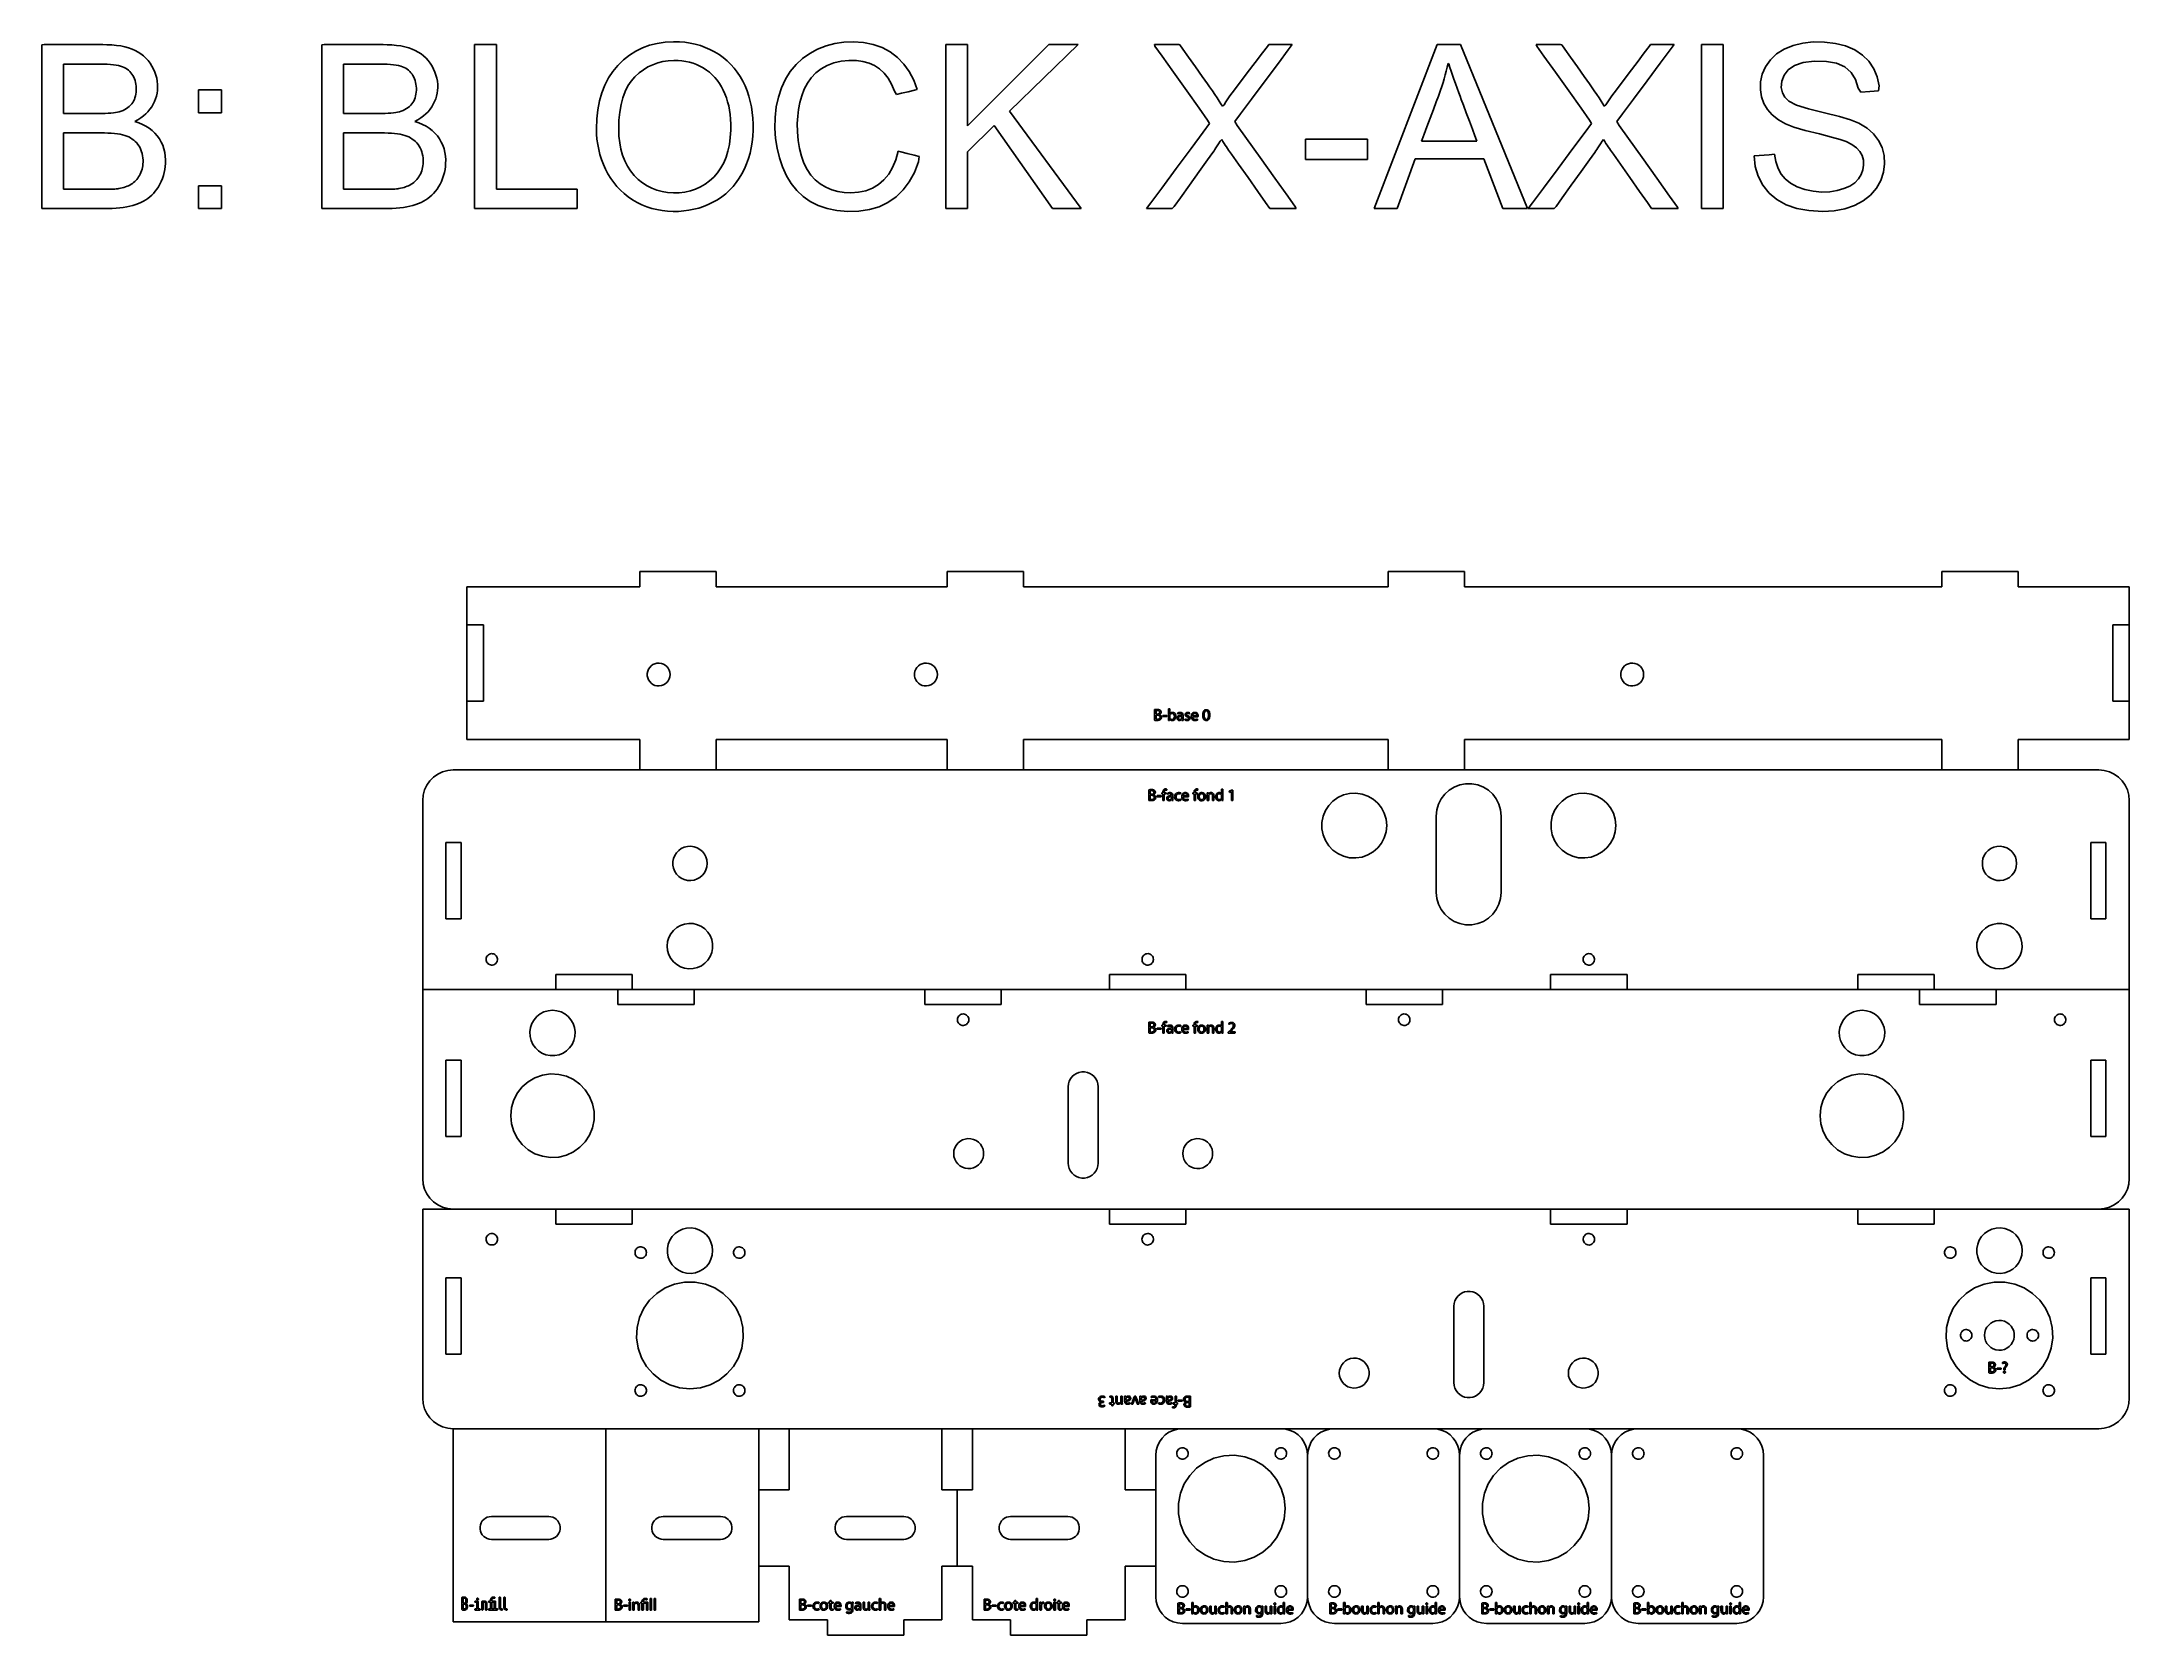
# Model space of a CAD drawing. Header units: metres. Extents: x -26 to 521, y 602 to 1019.
import ezdxf

# ---------------------------------------------------------------- set-up
doc = ezdxf.new("R2010")
doc.units = ezdxf.units.M

msp = doc.modelspace()

# ---------------------------------------------------------------- linework, layer by layer
at = {"layer": 'COMPONENT1'}
for p, q in [((85.58, 866.15), (85.58, 876.15)), ((130.88, 876.15), (85.58, 876.15)), ((150.88, 880.15), (130.88, 880.15)), ((130.88, 880.15), (130.88, 876.15)), ((150.88, 876.15), (150.88, 880.15)), ((150.88, 876.15), (168.68, 876.15)), ((168.68, 876.15), (211.34, 876.15)), ((211.34, 876.15), (211.34, 880.15)), ((211.34, 880.15), (231.34, 880.15)), ((231.34, 880.15), (231.34, 876.15)), ((326.88, 876.15), (231.34, 876.15)), ((346.88, 880.15), (326.88, 880.15)), ((326.88, 880.15), (326.88, 876.15)), ((346.88, 876.15), (346.88, 880.15)), ((346.88, 876.15), (362.88, 876.15)), ((362.88, 876.15), (471.88, 876.15)), ((491.88, 880.15), (471.88, 880.15)), ((471.88, 880.15), (471.88, 876.15)), ((491.88, 876.15), (491.88, 880.15)), ((491.88, 876.15), (520.98, 876.15)), ((520.98, 866.15), (520.98, 876.15)), ((89.88, 866.15), (85.58, 866.15)), ((85.58, 846.15), (85.58, 866.15)), ((89.88, 846.15), (89.88, 866.15)), ((520.98, 866.15), (516.68, 866.15)), ((516.68, 866.15), (516.68, 846.15)), ((520.98, 846.15), (520.98, 866.15)), ((132.91, 854.02), (132.8, 853.45)), ((132.8, 853.45), (132.8, 852.85)), ((133.12, 854.54), (132.91, 854.02)), ((133.43, 855.01), (133.12, 854.54)), ((133.81, 855.42), (133.43, 855.01)), ((134.27, 855.74), (133.81, 855.42)), ((134.78, 855.98), (134.27, 855.74)), ((135.34, 856.12), (134.78, 855.98)), ((135.93, 856.15), (135.34, 856.12)), ((136.51, 856.06), (135.93, 856.15)), ((137.05, 855.87), (136.51, 856.06)), ((137.53, 855.59), (137.05, 855.87)), ((137.95, 855.22), (137.53, 855.59)), ((138.3, 854.78), (137.95, 855.22)), ((138.56, 854.29), (138.3, 854.78)), ((138.72, 853.74), (138.56, 854.29)), ((138.78, 853.15), (138.72, 853.74)), ((138.72, 852.56), (138.78, 853.15)), ((202.91, 854.02), (202.8, 853.45)), ((202.8, 853.45), (202.8, 852.85)), ((203.12, 854.54), (202.91, 854.02)), ((203.43, 855.01), (203.12, 854.54)), ((203.81, 855.42), (203.43, 855.01)), ((204.27, 855.74), (203.81, 855.42)), ((204.78, 855.98), (204.27, 855.74)), ((205.34, 856.12), (204.78, 855.98)), ((205.93, 856.15), (205.34, 856.12)), ((206.51, 856.06), (205.93, 856.15)), ((207.05, 855.87), (206.51, 856.06)), ((207.53, 855.59), (207.05, 855.87)), ((207.95, 855.22), (207.53, 855.59)), ((208.3, 854.78), (207.95, 855.22)), ((208.56, 854.29), (208.3, 854.78)), ((208.72, 853.74), (208.56, 854.29)), ((208.78, 853.15), (208.72, 853.74)), ((208.72, 852.56), (208.78, 853.15)), ((387.91, 854.02), (387.8, 853.45)), ((387.8, 853.45), (387.8, 852.85)), ((388.12, 854.54), (387.91, 854.02)), ((388.43, 855.01), (388.12, 854.54)), ((388.81, 855.42), (388.43, 855.01)), ((389.27, 855.74), (388.81, 855.42)), ((389.78, 855.98), (389.27, 855.74)), ((390.34, 856.12), (389.78, 855.98)), ((390.93, 856.15), (390.34, 856.12)), ((391.51, 856.06), (390.93, 856.15)), ((392.05, 855.87), (391.51, 856.06)), ((392.53, 855.59), (392.05, 855.87)), ((392.95, 855.22), (392.53, 855.59)), ((393.3, 854.78), (392.95, 855.22)), ((393.56, 854.29), (393.3, 854.78)), ((393.72, 853.74), (393.56, 854.29)), ((393.78, 853.15), (393.72, 853.74)), ((393.72, 852.56), (393.78, 853.15)), ((132.8, 852.85), (132.91, 852.28)), ((132.91, 852.28), (133.12, 851.76)), ((133.12, 851.76), (133.43, 851.29)), ((133.43, 851.29), (133.81, 850.89)), ((133.81, 850.89), (134.27, 850.56)), ((134.27, 850.56), (134.78, 850.32)), ((134.78, 850.32), (135.34, 850.18)), ((135.34, 850.18), (135.93, 850.15)), ((135.93, 850.15), (136.51, 850.24)), ((136.51, 850.24), (137.05, 850.43)), ((137.05, 850.43), (137.53, 850.71)), ((137.53, 850.71), (137.95, 851.08)), ((137.95, 851.08), (138.3, 851.52)), ((138.3, 851.52), (138.56, 852.02)), ((138.56, 852.02), (138.72, 852.56)), ((202.8, 852.85), (202.91, 852.28)), ((202.91, 852.28), (203.12, 851.76)), ((203.12, 851.76), (203.43, 851.29)), ((203.43, 851.29), (203.81, 850.89)), ((203.81, 850.89), (204.27, 850.56)), ((204.27, 850.56), (204.78, 850.32)), ((204.78, 850.32), (205.34, 850.18)), ((205.34, 850.18), (205.93, 850.15)), ((205.93, 850.15), (206.51, 850.24)), ((206.51, 850.24), (207.05, 850.43)), ((207.05, 850.43), (207.53, 850.71)), ((207.53, 850.71), (207.95, 851.08)), ((207.95, 851.08), (208.3, 851.52)), ((208.3, 851.52), (208.56, 852.02)), ((208.56, 852.02), (208.72, 852.56)), ((387.8, 852.85), (387.91, 852.28)), ((387.91, 852.28), (388.12, 851.76)), ((388.12, 851.76), (388.43, 851.29)), ((388.43, 851.29), (388.81, 850.89)), ((388.81, 850.89), (389.27, 850.56)), ((389.27, 850.56), (389.78, 850.32)), ((389.78, 850.32), (390.34, 850.18)), ((390.34, 850.18), (390.93, 850.15)), ((390.93, 850.15), (391.51, 850.24)), ((391.51, 850.24), (392.05, 850.43)), ((392.05, 850.43), (392.53, 850.71)), ((392.53, 850.71), (392.95, 851.08)), ((392.95, 851.08), (393.3, 851.52)), ((393.3, 851.52), (393.56, 852.02)), ((393.56, 852.02), (393.72, 852.56)), ((85.58, 846.15), (89.88, 846.15)), ((85.58, 836.15), (85.58, 846.15)), ((516.68, 846.15), (520.98, 846.15)), ((520.98, 836.15), (520.98, 846.15)), ((85.58, 836.15), (130.88, 836.15)), ((130.88, 828.15), (130.88, 836.15)), ((168.68, 836.15), (150.88, 836.15)), ((150.88, 828.15), (150.88, 836.15)), ((168.68, 836.15), (211.34, 836.15)), ((211.34, 828.15), (211.34, 836.15)), ((231.34, 836.15), (326.88, 836.15)), ((231.34, 836.15), (231.34, 828.15)), ((326.88, 828.15), (326.88, 836.15)), ((362.88, 836.15), (346.88, 836.15)), ((346.88, 828.15), (346.88, 836.15)), ((362.88, 836.15), (471.88, 836.15)), ((471.88, 828.15), (471.88, 836.15)), ((491.88, 836.15), (520.98, 836.15)), ((491.88, 836.15), (491.88, 828.15)), ((76.83, 826.27), (75.86, 825.31)), ((77.94, 827.06), (76.83, 826.27)), ((79.19, 827.65), (77.94, 827.06)), ((80.54, 828.02), (79.19, 827.65)), ((81.98, 828.15), (80.54, 828.02)), ((81.98, 828.15), (130.88, 828.15)), ((150.88, 828.15), (130.88, 828.15)), ((150.88, 828.15), (211.34, 828.15)), ((231.34, 828.15), (211.34, 828.15)), ((231.34, 828.15), (326.88, 828.15)), ((346.88, 828.15), (326.88, 828.15)), ((346.88, 828.15), (471.88, 828.15)), ((491.88, 828.15), (471.88, 828.15)), ((491.88, 828.15), (512.98, 828.15)), ((512.98, 828.15), (514.42, 828.02)), ((514.42, 828.02), (515.77, 827.65)), ((515.77, 827.65), (517.02, 827.06)), ((517.02, 827.06), (518.14, 826.27)), ((518.14, 826.27), (519.1, 825.31)), ((74.11, 821.59), (73.98, 820.15)), ((74.48, 822.94), (74.11, 821.59)), ((75.07, 824.19), (74.48, 822.94)), ((75.86, 825.31), (75.07, 824.19)), ((313.69, 820.94), (312.4, 820.02)), ((315.14, 821.62), (313.69, 820.94)), ((316.73, 822.01), (315.14, 821.62)), ((318.41, 822.09), (316.73, 822.01)), ((320.04, 821.85), (318.41, 822.09)), ((321.56, 821.31), (320.04, 821.85)), ((322.94, 820.51), (321.56, 821.31)), ((324.13, 819.47), (322.94, 820.51)), ((340.78, 820.61), (340.08, 819.23)), ((341.71, 821.83), (340.78, 820.61)), ((342.84, 822.87), (341.71, 821.83)), ((344.14, 823.69), (342.84, 822.87)), ((345.6, 824.26), (344.14, 823.69)), ((347.16, 824.56), (345.6, 824.26)), ((348.8, 824.56), (347.16, 824.56)), ((350.37, 824.26), (348.8, 824.56)), ((351.82, 823.69), (350.37, 824.26)), ((353.12, 822.87), (351.82, 823.69)), ((354.26, 821.83), (353.12, 822.87)), ((355.19, 820.61), (354.26, 821.83)), ((355.89, 819.23), (355.19, 820.61)), ((373.69, 820.94), (372.4, 820.02)), ((375.14, 821.62), (373.69, 820.94)), ((376.73, 822.01), (375.14, 821.62)), ((378.41, 822.09), (376.73, 822.01)), ((380.04, 821.85), (378.41, 822.09)), ((381.56, 821.31), (380.04, 821.85)), ((382.94, 820.51), (381.56, 821.31)), ((384.13, 819.47), (382.94, 820.51)), ((519.1, 825.31), (519.89, 824.19)), ((519.89, 824.19), (520.48, 822.94)), ((520.48, 822.94), (520.85, 821.59)), ((520.85, 821.59), (520.98, 820.15)), ((73.98, 820.15), (73.98, 809.15)), ((309.84, 816.06), (309.52, 814.44)), ((310.45, 817.54), (309.84, 816.06)), ((311.31, 818.87), (310.45, 817.54)), ((312.4, 820.02), (311.31, 818.87)), ((325.11, 818.23), (324.13, 819.47)), ((325.85, 816.82), (325.11, 818.23)), ((326.32, 815.26), (325.85, 816.82)), ((326.48, 813.6), (326.32, 815.26)), ((339.63, 817.72), (339.48, 816.1)), ((339.48, 816.1), (339.48, 796.1)), ((340.08, 819.23), (339.63, 817.72)), ((356.33, 817.72), (355.89, 819.23)), ((356.48, 816.1), (356.33, 817.72)), ((356.48, 816.1), (356.48, 796.1)), ((369.84, 816.06), (369.52, 814.44)), ((370.45, 817.54), (369.84, 816.06)), ((371.31, 818.87), (370.45, 817.54)), ((372.4, 820.02), (371.31, 818.87)), ((385.11, 818.23), (384.13, 819.47)), ((385.85, 816.82), (385.11, 818.23)), ((386.32, 815.26), (385.85, 816.82)), ((386.48, 813.6), (386.32, 815.26)), ((520.98, 820.15), (520.98, 809.15)), ((309.52, 814.44), (309.52, 812.76)), ((309.52, 812.76), (309.84, 811.15)), ((309.84, 811.15), (310.45, 809.66)), ((310.45, 809.66), (311.31, 808.33)), ((325.11, 808.97), (325.85, 810.39)), ((325.85, 810.39), (326.32, 811.94)), ((326.32, 811.94), (326.48, 813.6)), ((369.52, 814.44), (369.52, 812.76)), ((369.52, 812.76), (369.84, 811.15)), ((369.84, 811.15), (370.45, 809.66)), ((370.45, 809.66), (371.31, 808.33)), ((385.11, 808.97), (385.85, 810.39)), ((385.85, 810.39), (386.32, 811.94)), ((386.32, 811.94), (386.48, 813.6)), ((73.98, 782.15), (73.98, 809.15)), ((83.88, 809.15), (80.08, 809.15)), ((80.08, 809.15), (80.08, 789.15)), ((83.88, 809.15), (84.08, 809.15)), ((84.08, 809.15), (84.08, 789.15)), ((139.67, 805), (139.5, 804.15)), ((139.5, 804.15), (139.5, 803.25)), ((139.99, 805.79), (139.67, 805)), ((140.45, 806.49), (139.99, 805.79)), ((141.03, 807.1), (140.45, 806.49)), ((141.71, 807.59), (141.03, 807.1)), ((142.48, 807.94), (141.71, 807.59)), ((143.32, 808.15), (142.48, 807.94)), ((144.21, 808.2), (143.32, 808.15)), ((145.07, 808.07), (144.21, 808.2)), ((145.88, 807.78), (145.07, 808.07)), ((146.6, 807.36), (145.88, 807.78)), ((147.24, 806.81), (146.6, 807.36)), ((147.76, 806.15), (147.24, 806.81)), ((148.15, 805.4), (147.76, 806.15)), ((148.39, 804.58), (148.15, 805.4)), ((148.48, 803.7), (148.39, 804.58)), ((311.31, 808.33), (312.4, 807.19)), ((312.4, 807.19), (313.69, 806.26)), ((313.69, 806.26), (315.14, 805.59)), ((315.14, 805.59), (316.73, 805.19)), ((316.73, 805.19), (318.41, 805.11)), ((318.41, 805.11), (320.04, 805.35)), ((320.04, 805.35), (321.56, 805.89)), ((321.56, 805.89), (322.94, 806.69)), ((322.94, 806.69), (324.13, 807.73)), ((324.13, 807.73), (325.11, 808.97)), ((371.31, 808.33), (372.4, 807.19)), ((372.4, 807.19), (373.69, 806.26)), ((373.69, 806.26), (375.14, 805.59)), ((375.14, 805.59), (376.73, 805.19)), ((376.73, 805.19), (378.41, 805.11)), ((378.41, 805.11), (380.04, 805.35)), ((380.04, 805.35), (381.56, 805.89)), ((381.56, 805.89), (382.94, 806.69)), ((382.94, 806.69), (384.13, 807.73)), ((384.13, 807.73), (385.11, 808.97)), ((482.67, 805), (482.5, 804.15)), ((482.5, 804.15), (482.5, 803.25)), ((482.99, 805.79), (482.67, 805)), ((483.45, 806.49), (482.99, 805.79)), ((484.03, 807.1), (483.45, 806.49)), ((484.71, 807.59), (484.03, 807.1)), ((485.48, 807.94), (484.71, 807.59)), ((486.32, 808.15), (485.48, 807.94)), ((487.21, 808.2), (486.32, 808.15)), ((488.07, 808.07), (487.21, 808.2)), ((488.88, 807.78), (488.07, 808.07)), ((489.61, 807.36), (488.88, 807.78)), ((490.24, 806.81), (489.61, 807.36)), ((490.76, 806.15), (490.24, 806.81)), ((491.15, 805.4), (490.76, 806.15)), ((491.4, 804.58), (491.15, 805.4)), ((491.48, 803.7), (491.4, 804.58)), ((511.08, 809.15), (510.88, 809.15)), ((510.88, 809.15), (510.88, 789.15)), ((514.88, 809.15), (511.08, 809.15)), ((514.88, 809.15), (514.88, 789.15)), ((520.98, 770.65), (520.98, 809.15)), ((139.5, 803.25), (139.67, 802.4)), ((139.67, 802.4), (139.99, 801.61)), ((139.99, 801.61), (140.45, 800.91)), ((140.45, 800.91), (141.03, 800.3)), ((141.03, 800.3), (141.71, 799.82)), ((141.71, 799.82), (142.48, 799.46)), ((142.48, 799.46), (143.32, 799.25)), ((143.32, 799.25), (144.21, 799.21)), ((144.21, 799.21), (145.07, 799.33)), ((145.07, 799.33), (145.88, 799.62)), ((145.88, 799.62), (146.6, 800.04)), ((146.6, 800.04), (147.24, 800.59)), ((147.24, 800.59), (147.76, 801.25)), ((147.76, 801.25), (148.15, 802)), ((148.15, 802), (148.39, 802.82)), ((148.39, 802.82), (148.48, 803.7)), ((482.5, 803.25), (482.67, 802.4)), ((482.67, 802.4), (482.99, 801.61)), ((482.99, 801.61), (483.45, 800.91)), ((483.45, 800.91), (484.03, 800.3)), ((484.03, 800.3), (484.71, 799.82)), ((484.71, 799.82), (485.48, 799.46)), ((485.48, 799.46), (486.32, 799.25)), ((486.32, 799.25), (487.21, 799.21)), ((487.21, 799.21), (488.07, 799.33)), ((488.07, 799.33), (488.88, 799.62)), ((488.88, 799.62), (489.61, 800.04)), ((489.61, 800.04), (490.24, 800.59)), ((490.24, 800.59), (490.76, 801.25)), ((490.76, 801.25), (491.15, 802)), ((491.15, 802), (491.4, 802.82)), ((491.4, 802.82), (491.48, 803.7)), ((339.63, 794.49), (339.48, 796.1)), ((340.08, 792.97), (339.63, 794.49)), ((340.78, 791.59), (340.08, 792.97)), ((355.89, 792.97), (355.19, 791.59)), ((356.33, 794.49), (355.89, 792.97)), ((356.48, 796.1), (356.33, 794.49)), ((80.08, 789.15), (83.88, 789.15)), ((84.08, 789.15), (83.88, 789.15)), ((141.47, 787.43), (140.51, 786.87)), ((142.54, 787.81), (141.47, 787.43)), ((143.68, 787.98), (142.54, 787.81)), ((144.86, 787.92), (143.68, 787.98)), ((145.97, 787.64), (144.86, 787.92)), ((146.98, 787.17), (145.97, 787.64)), ((341.71, 790.37), (340.78, 791.59)), ((342.84, 789.33), (341.71, 790.37)), ((344.14, 788.51), (342.84, 789.33)), ((345.6, 787.94), (344.14, 788.51)), ((347.16, 787.64), (345.6, 787.94)), ((348.8, 787.64), (347.16, 787.64)), ((350.37, 787.94), (348.8, 787.64)), ((351.82, 788.51), (350.37, 787.94)), ((353.12, 789.33), (351.82, 788.51)), ((354.26, 790.37), (353.12, 789.33)), ((355.19, 791.59), (354.26, 790.37)), ((485.26, 787.73), (484.22, 787.31)), ((486.39, 787.96), (485.26, 787.73)), ((487.57, 787.96), (486.39, 787.96)), ((488.7, 787.73), (487.57, 787.96)), ((489.74, 787.31), (488.7, 787.73)), ((510.88, 789.15), (511.08, 789.15)), ((514.88, 789.15), (511.08, 789.15)), ((73.98, 781.65), (73.98, 782.15)), ((138.14, 783.2), (138.03, 782.03)), ((138.03, 782.03), (138.14, 780.87)), ((138.47, 784.29), (138.14, 783.2)), ((138.99, 785.27), (138.47, 784.29)), ((139.68, 786.14), (138.99, 785.27)), ((140.51, 786.87), (139.68, 786.14)), ((147.88, 786.52), (146.98, 787.17)), ((148.65, 785.72), (147.88, 786.52)), ((149.25, 784.79), (148.65, 785.72)), ((149.68, 783.75), (149.25, 784.79)), ((149.9, 782.62), (149.68, 783.75)), ((149.9, 781.44), (149.9, 782.62)), ((481.1, 782.91), (481.04, 781.74)), ((481.37, 784.02), (481.1, 782.91)), ((481.84, 785.04), (481.37, 784.02)), ((482.49, 785.94), (481.84, 785.04)), ((483.29, 786.7), (482.49, 785.94)), ((484.22, 787.31), (483.29, 786.7)), ((490.67, 786.7), (489.74, 787.31)), ((491.47, 785.94), (490.67, 786.7)), ((492.12, 785.04), (491.47, 785.94)), ((492.59, 784.02), (492.12, 785.04)), ((492.87, 782.91), (492.59, 784.02)), ((492.92, 781.74), (492.87, 782.91)), ((73.98, 770.65), (73.98, 781.65)), ((90.61, 778.84), (90.58, 778.55)), ((90.58, 778.55), (90.61, 778.26)), ((90.69, 779.12), (90.61, 778.84)), ((90.61, 778.26), (90.69, 777.98)), ((90.82, 779.37), (90.69, 779.12)), ((90.69, 777.98), (90.82, 777.73)), ((91, 779.59), (90.82, 779.37)), ((90.82, 777.73), (91, 777.52)), ((91.21, 779.77), (91, 779.59)), ((91, 777.52), (91.21, 777.33)), ((91.45, 779.91), (91.21, 779.77)), ((91.21, 777.33), (91.45, 777.19)), ((91.72, 780.01), (91.45, 779.91)), ((91.45, 777.19), (91.72, 777.1)), ((92.01, 780.05), (91.72, 780.01)), ((91.72, 777.1), (92.01, 777.05)), ((92.3, 780.03), (92.01, 780.05)), ((92.01, 777.05), (92.3, 777.07)), ((92.58, 779.97), (92.3, 780.03)), ((92.3, 777.07), (92.58, 777.14)), ((92.84, 779.85), (92.58, 779.97)), ((92.58, 777.14), (92.84, 777.26)), ((93.07, 779.68), (92.84, 779.85)), ((92.84, 777.26), (93.07, 777.42)), ((93.26, 779.48), (93.07, 779.68)), ((93.07, 777.42), (93.26, 777.62)), ((93.41, 779.25), (93.26, 779.48)), ((93.26, 777.62), (93.41, 777.86)), ((93.52, 778.98), (93.41, 779.25)), ((93.41, 777.86), (93.52, 778.12)), ((93.57, 778.7), (93.52, 778.98)), ((93.52, 778.12), (93.57, 778.4)), ((93.57, 778.4), (93.57, 778.7)), ((138.14, 780.87), (138.47, 779.78)), ((138.47, 779.78), (138.99, 778.79)), ((138.99, 778.79), (139.68, 777.93)), ((139.68, 777.93), (140.51, 777.2)), ((140.51, 777.2), (141.47, 776.64)), ((141.47, 776.64), (142.54, 776.26)), ((145.97, 776.42), (146.98, 776.9)), ((146.98, 776.9), (147.88, 777.54)), ((147.88, 777.54), (148.65, 778.34)), ((148.65, 778.34), (149.25, 779.28)), ((149.25, 779.28), (149.68, 780.32)), ((149.68, 780.32), (149.9, 781.44)), ((262.44, 778.98), (262.39, 778.7)), ((262.39, 778.7), (262.39, 778.4)), ((262.39, 778.4), (262.44, 778.12)), ((262.55, 779.25), (262.44, 778.98)), ((262.44, 778.12), (262.55, 777.86)), ((262.7, 779.48), (262.55, 779.25)), ((262.55, 777.86), (262.7, 777.62)), ((262.9, 779.68), (262.7, 779.48)), ((262.7, 777.62), (262.9, 777.42)), ((263.12, 779.85), (262.9, 779.68)), ((262.9, 777.42), (263.12, 777.26)), ((263.38, 779.97), (263.12, 779.85)), ((263.12, 777.26), (263.38, 777.14)), ((263.66, 780.03), (263.38, 779.97)), ((263.38, 777.14), (263.66, 777.07)), ((263.96, 780.05), (263.66, 780.03)), ((263.66, 777.07), (263.96, 777.05)), ((264.25, 780.01), (263.96, 780.05)), ((263.96, 777.05), (264.25, 777.1)), ((264.51, 779.91), (264.25, 780.01)), ((264.25, 777.1), (264.51, 777.19)), ((264.76, 779.77), (264.51, 779.91)), ((264.51, 777.19), (264.76, 777.33)), ((264.97, 779.59), (264.76, 779.77)), ((264.76, 777.33), (264.97, 777.52)), ((265.14, 779.37), (264.97, 779.59)), ((264.97, 777.52), (265.14, 777.73)), ((265.27, 779.12), (265.14, 779.37)), ((265.14, 777.73), (265.27, 777.98)), ((265.35, 778.84), (265.27, 779.12)), ((265.27, 777.98), (265.35, 778.26)), ((265.38, 778.55), (265.35, 778.84)), ((265.35, 778.26), (265.38, 778.55)), ((377.95, 778.84), (377.93, 778.55)), ((377.93, 778.55), (377.95, 778.26)), ((378.04, 779.12), (377.95, 778.84)), ((377.95, 778.26), (378.04, 777.98)), ((378.17, 779.37), (378.04, 779.12)), ((378.04, 777.98), (378.17, 777.73)), ((378.34, 779.59), (378.17, 779.37)), ((378.17, 777.73), (378.34, 777.52)), ((378.55, 779.77), (378.34, 779.59)), ((378.34, 777.52), (378.55, 777.33)), ((378.79, 779.91), (378.55, 779.77)), ((378.55, 777.33), (378.79, 777.19)), ((379.06, 780.01), (378.79, 779.91)), ((378.79, 777.19), (379.06, 777.1)), ((379.35, 780.05), (379.06, 780.01)), ((379.06, 777.1), (379.35, 777.05)), ((379.65, 780.03), (379.35, 780.05)), ((379.35, 777.05), (379.65, 777.07)), ((379.93, 779.97), (379.65, 780.03)), ((379.65, 777.07), (379.93, 777.14)), ((380.18, 779.85), (379.93, 779.97)), ((379.93, 777.14), (380.18, 777.26)), ((380.41, 779.68), (380.18, 779.85)), ((380.18, 777.26), (380.41, 777.42)), ((380.6, 779.48), (380.41, 779.68)), ((380.41, 777.42), (380.6, 777.62)), ((380.76, 779.25), (380.6, 779.48)), ((380.6, 777.62), (380.76, 777.86)), ((380.86, 778.98), (380.76, 779.25)), ((380.76, 777.86), (380.86, 778.12)), ((380.92, 778.7), (380.86, 778.98)), ((380.86, 778.12), (380.92, 778.4)), ((380.92, 778.4), (380.92, 778.7)), ((481.04, 781.74), (481.21, 780.59)), ((481.21, 780.59), (481.59, 779.53)), ((481.59, 779.53), (482.15, 778.57)), ((482.15, 778.57), (482.87, 777.73)), ((482.87, 777.73), (483.74, 777.04)), ((483.74, 777.04), (484.73, 776.53)), ((484.73, 776.53), (485.82, 776.2)), ((488.15, 776.2), (489.23, 776.53)), ((489.23, 776.53), (490.22, 777.04)), ((490.22, 777.04), (491.09, 777.73)), ((491.09, 777.73), (491.82, 778.57)), ((491.82, 778.57), (492.38, 779.53)), ((492.38, 779.53), (492.76, 780.59)), ((492.76, 780.59), (492.92, 781.74)), ((128.88, 774.55), (108.88, 774.55)), ((108.88, 774.55), (108.88, 770.65)), ((128.88, 770.65), (128.88, 774.55)), ((142.54, 776.26), (143.68, 776.09)), ((143.68, 776.09), (144.86, 776.15)), ((144.86, 776.15), (145.97, 776.42)), ((273.88, 774.55), (253.88, 774.55)), ((253.88, 774.55), (253.88, 770.65)), ((273.88, 774.35), (273.88, 774.55)), ((273.88, 774.35), (273.88, 770.65)), ((389.43, 774.55), (369.43, 774.55)), ((369.43, 774.55), (369.43, 770.65)), ((389.43, 770.65), (389.43, 774.55)), ((469.88, 774.55), (449.88, 774.55)), ((449.88, 774.55), (449.88, 770.65)), ((469.88, 770.65), (469.88, 774.55)), ((485.82, 776.2), (486.98, 776.08)), ((486.98, 776.08), (488.15, 776.2)), ((108.88, 770.65), (73.98, 770.65)), ((73.98, 770.65), (73.98, 759.65)), ((125.08, 770.65), (108.88, 770.65)), ((125.08, 770.65), (125.08, 766.75)), ((128.88, 770.65), (125.08, 770.65)), ((125.08, 766.75), (145.08, 766.75)), ((145.08, 770.65), (128.88, 770.65)), ((205.54, 770.65), (145.08, 770.65)), ((145.08, 766.75), (145.08, 770.65)), ((205.54, 770.65), (205.54, 766.75)), ((205.54, 770.65), (225.54, 770.65)), ((205.54, 766.75), (225.54, 766.75)), ((253.88, 770.65), (225.54, 770.65)), ((225.54, 766.75), (225.54, 770.65)), ((253.88, 770.65), (273.88, 770.65)), ((321.08, 770.65), (273.88, 770.65)), ((321.08, 770.65), (341.08, 770.65)), ((321.08, 770.65), (321.08, 766.95)), ((321.08, 766.95), (321.08, 766.75)), ((321.08, 766.75), (341.08, 766.75)), ((369.43, 770.65), (341.08, 770.65)), ((341.08, 766.75), (341.08, 770.65)), ((369.43, 770.65), (389.43, 770.65)), ((449.88, 770.65), (389.43, 770.65)), ((449.88, 770.65), (466.08, 770.65)), ((466.08, 770.65), (466.08, 766.75)), ((466.08, 770.65), (469.88, 770.65)), ((466.08, 766.75), (486.08, 766.75)), ((469.88, 770.65), (486.08, 770.65)), ((502.98, 770.65), (486.08, 770.65)), ((486.08, 766.75), (486.08, 770.65)), ((502.98, 770.65), (512.98, 770.65)), ((512.98, 770.65), (520.98, 770.65)), ((520.98, 770.65), (520.98, 759.65)), ((102.21, 760.71), (102.04, 759.56)), ((102.58, 761.78), (102.21, 760.71)), ((103.15, 762.74), (102.58, 761.78)), ((103.87, 763.57), (103.15, 762.74)), ((104.74, 764.26), (103.87, 763.57)), ((105.73, 764.78), (104.74, 764.26)), ((106.82, 765.1), (105.73, 764.78)), ((107.98, 765.22), (106.82, 765.1)), ((109.14, 765.1), (107.98, 765.22)), ((110.23, 764.78), (109.14, 765.1)), ((111.22, 764.26), (110.23, 764.78)), ((112.09, 763.57), (111.22, 764.26)), ((112.82, 762.74), (112.09, 763.57)), ((113.38, 761.78), (112.82, 762.74)), ((113.75, 760.71), (113.38, 761.78)), ((113.92, 759.56), (113.75, 760.71)), ((214.1, 763.18), (214.04, 762.9)), ((214.04, 762.9), (214.04, 762.6)), ((214.04, 762.6), (214.1, 762.32)), ((214.21, 763.45), (214.1, 763.18)), ((214.1, 762.32), (214.21, 762.06)), ((214.36, 763.68), (214.21, 763.45)), ((214.21, 762.06), (214.36, 761.82)), ((214.55, 763.88), (214.36, 763.68)), ((214.36, 761.82), (214.55, 761.62)), ((214.78, 764.05), (214.55, 763.88)), ((214.55, 761.62), (214.78, 761.46)), ((215.03, 764.17), (214.78, 764.05)), ((214.78, 761.46), (215.03, 761.34)), ((215.31, 764.23), (215.03, 764.17)), ((215.03, 761.34), (215.31, 761.27)), ((215.61, 764.25), (215.31, 764.23)), ((215.31, 761.27), (215.61, 761.25)), ((215.9, 764.21), (215.61, 764.25)), ((215.61, 761.25), (215.9, 761.3)), ((216.17, 764.11), (215.9, 764.21)), ((215.9, 761.3), (216.17, 761.39)), ((216.41, 763.97), (216.17, 764.11)), ((216.17, 761.39), (216.41, 761.53)), ((216.62, 763.79), (216.41, 763.97)), ((216.41, 761.53), (216.62, 761.72)), ((216.79, 763.57), (216.62, 763.79)), ((216.62, 761.72), (216.79, 761.93)), ((216.92, 763.32), (216.79, 763.57)), ((216.79, 761.93), (216.92, 762.18)), ((217.01, 763.04), (216.92, 763.32)), ((216.92, 762.18), (217.01, 762.46)), ((217.04, 762.75), (217.01, 763.04)), ((217.01, 762.46), (217.04, 762.75)), ((329.61, 763.04), (329.58, 762.75)), ((329.58, 762.75), (329.61, 762.46)), ((329.69, 763.32), (329.61, 763.04)), ((329.61, 762.46), (329.69, 762.18)), ((329.82, 763.57), (329.69, 763.32)), ((329.69, 762.18), (329.82, 761.93)), ((330, 763.79), (329.82, 763.57)), ((329.82, 761.93), (330, 761.72)), ((330.21, 763.97), (330, 763.79)), ((330, 761.72), (330.21, 761.53)), ((330.45, 764.11), (330.21, 763.97)), ((330.21, 761.53), (330.45, 761.39)), ((330.72, 764.21), (330.45, 764.11)), ((330.45, 761.39), (330.72, 761.3)), ((331.01, 764.25), (330.72, 764.21)), ((330.72, 761.3), (331.01, 761.25)), ((331.3, 764.23), (331.01, 764.25)), ((331.01, 761.25), (331.3, 761.27)), ((331.58, 764.17), (331.3, 764.23)), ((331.3, 761.27), (331.58, 761.34)), ((331.84, 764.05), (331.58, 764.17)), ((331.58, 761.34), (331.84, 761.46)), ((332.07, 763.88), (331.84, 764.05)), ((331.84, 761.46), (332.07, 761.62)), ((332.26, 763.68), (332.07, 763.88)), ((332.07, 761.62), (332.26, 761.82)), ((332.41, 763.45), (332.26, 763.68)), ((332.26, 761.82), (332.41, 762.06)), ((332.52, 763.18), (332.41, 763.45)), ((332.41, 762.06), (332.52, 762.32)), ((332.57, 762.9), (332.52, 763.18)), ((332.52, 762.32), (332.57, 762.6)), ((332.57, 762.6), (332.57, 762.9)), ((445.21, 760.71), (445.04, 759.56)), ((445.58, 761.78), (445.21, 760.71)), ((446.15, 762.74), (445.58, 761.78)), ((446.87, 763.57), (446.15, 762.74)), ((447.74, 764.26), (446.87, 763.57)), ((448.73, 764.78), (447.74, 764.26)), ((449.82, 765.1), (448.73, 764.78)), ((450.98, 765.22), (449.82, 765.1)), ((452.15, 765.1), (450.98, 765.22)), ((453.23, 764.78), (452.15, 765.1)), ((454.22, 764.26), (453.23, 764.78)), ((455.09, 763.57), (454.22, 764.26)), ((455.82, 762.74), (455.09, 763.57)), ((456.38, 761.78), (455.82, 762.74)), ((456.76, 760.71), (456.38, 761.78)), ((456.92, 759.56), (456.76, 760.71)), ((501.41, 763.04), (501.38, 762.75)), ((501.38, 762.75), (501.41, 762.46)), ((501.49, 763.32), (501.41, 763.04)), ((501.41, 762.46), (501.49, 762.18)), ((501.62, 763.57), (501.49, 763.32)), ((501.49, 762.18), (501.62, 761.93)), ((501.8, 763.79), (501.62, 763.57)), ((501.62, 761.93), (501.8, 761.72)), ((502.01, 763.97), (501.8, 763.79)), ((501.8, 761.72), (502.01, 761.53)), ((502.25, 764.11), (502.01, 763.97)), ((502.01, 761.53), (502.25, 761.39)), ((502.52, 764.21), (502.25, 764.11)), ((502.25, 761.39), (502.52, 761.3)), ((502.81, 764.25), (502.52, 764.21)), ((502.52, 761.3), (502.81, 761.25)), ((503.1, 764.23), (502.81, 764.25)), ((502.81, 761.25), (503.1, 761.27)), ((503.38, 764.17), (503.1, 764.23)), ((503.1, 761.27), (503.38, 761.34)), ((503.64, 764.05), (503.38, 764.17)), ((503.38, 761.34), (503.64, 761.46)), ((503.87, 763.88), (503.64, 764.05)), ((503.64, 761.46), (503.87, 761.62)), ((504.06, 763.68), (503.87, 763.88)), ((503.87, 761.62), (504.06, 761.82)), ((504.21, 763.45), (504.06, 763.68)), ((504.06, 761.82), (504.21, 762.06)), ((504.32, 763.18), (504.21, 763.45)), ((504.21, 762.06), (504.32, 762.32)), ((504.37, 762.9), (504.32, 763.18)), ((504.32, 762.32), (504.37, 762.6)), ((504.37, 762.6), (504.37, 762.9)), ((73.98, 759.15), (73.98, 759.65)), ((73.98, 752.15), (73.98, 759.15)), ((102.04, 759.56), (102.09, 758.39)), ((102.09, 758.39), (102.37, 757.28)), ((102.37, 757.28), (102.84, 756.26)), ((102.84, 756.26), (103.49, 755.36)), ((103.49, 755.36), (104.29, 754.6)), ((104.29, 754.6), (105.22, 753.99)), ((110.74, 753.99), (111.67, 754.6)), ((111.67, 754.6), (112.47, 755.36)), ((112.47, 755.36), (113.12, 756.26)), ((113.12, 756.26), (113.59, 757.28)), ((113.59, 757.28), (113.87, 758.39)), ((113.87, 758.39), (113.92, 759.56)), ((445.04, 759.56), (445.1, 758.39)), ((445.1, 758.39), (445.37, 757.28)), ((445.37, 757.28), (445.84, 756.26)), ((445.84, 756.26), (446.49, 755.36)), ((446.49, 755.36), (447.29, 754.6)), ((447.29, 754.6), (448.22, 753.99)), ((453.74, 753.99), (454.67, 754.6)), ((454.67, 754.6), (455.47, 755.36)), ((455.47, 755.36), (456.12, 756.26)), ((456.12, 756.26), (456.59, 757.28)), ((456.59, 757.28), (456.87, 758.39)), ((456.87, 758.39), (456.92, 759.56)), ((520.98, 759.65), (520.98, 759.15)), ((520.98, 759.15), (520.98, 732.15)), ((73.98, 721.15), (73.98, 752.15)), ((80.08, 752.15), (83.88, 752.15)), ((80.08, 732.15), (80.08, 752.15)), ((84.08, 752.15), (83.88, 752.15)), ((84.08, 732.15), (84.08, 752.15)), ((105.22, 753.99), (106.26, 753.57)), ((106.26, 753.57), (107.39, 753.35)), ((107.39, 753.35), (108.57, 753.35)), ((108.57, 753.35), (109.7, 753.57)), ((109.7, 753.57), (110.74, 753.99)), ((246.6, 749.11), (245.88, 748.97)), ((247.36, 749.11), (246.6, 749.11)), ((248.08, 748.97), (247.36, 749.11)), ((448.22, 753.99), (449.26, 753.57)), ((449.26, 753.57), (450.39, 753.35)), ((450.39, 753.35), (451.57, 753.35)), ((451.57, 753.35), (452.7, 753.57)), ((452.7, 753.57), (453.74, 753.99)), ((514.88, 752.15), (510.88, 752.15)), ((510.88, 752.15), (510.88, 732.15)), ((514.88, 732.15), (514.88, 752.15)), ((100.06, 745.16), (98.79, 743.56)), ((101.6, 746.5), (100.06, 745.16)), ((103.36, 747.53), (101.6, 746.5)), ((105.32, 748.23), (103.36, 747.53)), ((107.43, 748.54), (105.32, 748.23)), ((109.6, 748.43), (107.43, 748.54)), ((111.64, 747.93), (109.6, 748.43)), ((113.51, 747.06), (111.64, 747.93)), ((115.16, 745.87), (113.51, 747.06)), ((116.57, 744.39), (115.16, 745.87)), ((117.68, 742.68), (116.57, 744.39)), ((243.13, 745.95), (243.06, 745.2)), ((243.06, 745.2), (243.06, 725.2)), ((243.33, 746.65), (243.13, 745.95)), ((243.65, 747.28), (243.33, 746.65)), ((244.08, 747.85), (243.65, 747.28)), ((244.61, 748.33), (244.08, 747.85)), ((245.21, 748.7), (244.61, 748.33)), ((245.88, 748.97), (245.21, 748.7)), ((248.75, 748.7), (248.08, 748.97)), ((249.36, 748.33), (248.75, 748.7)), ((249.88, 747.85), (249.36, 748.33)), ((250.31, 747.28), (249.88, 747.85)), ((250.63, 746.65), (250.31, 747.28)), ((250.84, 745.95), (250.63, 746.65)), ((250.91, 745.2), (250.84, 745.95)), ((250.91, 745.2), (250.91, 725.2)), ((443.06, 745.16), (441.8, 743.56)), ((444.6, 746.5), (443.06, 745.16)), ((446.37, 747.53), (444.6, 746.5)), ((448.33, 748.23), (446.37, 747.53)), ((450.44, 748.54), (448.33, 748.23)), ((452.6, 748.43), (450.44, 748.54)), ((454.64, 747.93), (452.6, 748.43)), ((456.51, 747.06), (454.64, 747.93)), ((458.17, 745.87), (456.51, 747.06)), ((459.57, 744.39), (458.17, 745.87)), ((460.69, 742.68), (459.57, 744.39)), ((97.24, 739.74), (97.03, 737.6)), ((97.84, 741.74), (97.24, 739.74)), ((98.79, 743.56), (97.84, 741.74)), ((118.47, 740.76), (117.68, 742.68)), ((118.88, 738.69), (118.47, 740.76)), ((118.88, 736.52), (118.88, 738.69)), ((440.24, 739.74), (440.03, 737.6)), ((440.84, 741.74), (440.24, 739.74)), ((441.8, 743.56), (440.84, 741.74)), ((461.47, 740.76), (460.69, 742.68)), ((461.88, 738.69), (461.47, 740.76)), ((461.88, 736.52), (461.88, 738.69)), ((97.03, 737.6), (97.24, 735.46)), ((97.24, 735.46), (97.84, 733.46)), ((97.84, 733.46), (98.79, 731.64)), ((117.68, 732.52), (118.47, 734.44)), ((118.47, 734.44), (118.88, 736.52)), ((440.03, 737.6), (440.24, 735.46)), ((440.24, 735.46), (440.84, 733.46)), ((440.84, 733.46), (441.8, 731.64)), ((460.69, 732.52), (461.47, 734.44)), ((461.47, 734.44), (461.88, 736.52)), ((80.08, 732.15), (83.88, 732.15)), ((83.88, 732.15), (84.08, 732.15)), ((98.79, 731.64), (100.06, 730.04)), ((100.06, 730.04), (101.6, 728.7)), ((101.6, 728.7), (103.36, 727.67)), ((103.36, 727.67), (105.32, 726.98)), ((109.6, 726.77), (111.64, 727.28)), ((111.64, 727.28), (113.51, 728.15)), ((113.51, 728.15), (115.16, 729.34)), ((115.16, 729.34), (116.57, 730.81)), ((116.57, 730.81), (117.68, 732.52)), ((213.13, 728.47), (213.06, 727.7)), ((213.06, 727.7), (213.13, 726.93)), ((213.35, 729.19), (213.13, 728.47)), ((213.69, 729.84), (213.35, 729.19)), ((214.14, 730.41), (213.69, 729.84)), ((214.69, 730.89), (214.14, 730.41)), ((215.33, 731.26), (214.69, 730.89)), ((216.03, 731.51), (215.33, 731.26)), ((216.79, 731.62), (216.03, 731.51)), ((217.56, 731.58), (216.79, 731.62)), ((218.29, 731.4), (217.56, 731.58)), ((218.96, 731.09), (218.29, 731.4)), ((219.56, 730.66), (218.96, 731.09)), ((220.06, 730.14), (219.56, 730.66)), ((220.46, 729.52), (220.06, 730.14)), ((220.74, 728.83), (220.46, 729.52)), ((220.89, 728.09), (220.74, 728.83)), ((220.74, 726.57), (220.89, 727.31)), ((220.89, 727.31), (220.89, 728.09)), ((273.13, 728.47), (273.06, 727.7)), ((273.06, 727.7), (273.13, 726.93)), ((273.35, 729.19), (273.13, 728.47)), ((273.69, 729.84), (273.35, 729.19)), ((274.14, 730.41), (273.69, 729.84)), ((274.69, 730.89), (274.14, 730.41)), ((275.33, 731.26), (274.69, 730.89)), ((276.03, 731.51), (275.33, 731.26)), ((276.79, 731.62), (276.03, 731.51)), ((277.56, 731.58), (276.79, 731.62)), ((278.29, 731.4), (277.56, 731.58)), ((278.96, 731.09), (278.29, 731.4)), ((279.56, 730.66), (278.96, 731.09)), ((280.06, 730.14), (279.56, 730.66)), ((280.46, 729.52), (280.06, 730.14)), ((280.74, 728.83), (280.46, 729.52)), ((280.89, 728.09), (280.74, 728.83)), ((280.74, 726.57), (280.89, 727.31)), ((280.89, 727.31), (280.89, 728.09)), ((441.8, 731.64), (443.06, 730.04)), ((443.06, 730.04), (444.6, 728.7)), ((444.6, 728.7), (446.37, 727.67)), ((446.37, 727.67), (448.33, 726.98)), ((452.6, 726.77), (454.64, 727.28)), ((454.64, 727.28), (456.51, 728.15)), ((456.51, 728.15), (458.17, 729.34)), ((458.17, 729.34), (459.57, 730.81)), ((459.57, 730.81), (460.69, 732.52)), ((510.88, 732.15), (514.88, 732.15)), ((520.98, 721.15), (520.98, 732.15)), ((105.32, 726.98), (107.43, 726.66)), ((107.43, 726.66), (109.6, 726.77)), ((213.13, 726.93), (213.35, 726.22)), ((213.35, 726.22), (213.69, 725.56)), ((213.69, 725.56), (214.14, 724.99)), ((214.14, 724.99), (214.69, 724.51)), ((214.69, 724.51), (215.33, 724.14)), ((215.33, 724.14), (216.03, 723.89)), ((216.03, 723.89), (216.79, 723.78)), ((216.79, 723.78), (217.56, 723.82)), ((217.56, 723.82), (218.29, 724)), ((218.29, 724), (218.96, 724.31)), ((218.96, 724.31), (219.56, 724.74)), ((219.56, 724.74), (220.06, 725.27)), ((220.06, 725.27), (220.46, 725.88)), ((220.46, 725.88), (220.74, 726.57)), ((243.13, 724.46), (243.06, 725.2)), ((243.33, 723.76), (243.13, 724.46)), ((243.65, 723.12), (243.33, 723.76)), ((244.08, 722.55), (243.65, 723.12)), ((244.61, 722.08), (244.08, 722.55)), ((245.21, 721.7), (244.61, 722.08)), ((249.36, 722.08), (248.75, 721.7)), ((249.88, 722.55), (249.36, 722.08)), ((250.31, 723.12), (249.88, 722.55)), ((250.63, 723.76), (250.31, 723.12)), ((250.84, 724.46), (250.63, 723.76)), ((250.91, 725.2), (250.84, 724.46)), ((273.13, 726.93), (273.35, 726.22)), ((273.35, 726.22), (273.69, 725.56)), ((273.69, 725.56), (274.14, 724.99)), ((274.14, 724.99), (274.69, 724.51)), ((274.69, 724.51), (275.33, 724.14)), ((275.33, 724.14), (276.03, 723.89)), ((276.03, 723.89), (276.79, 723.78)), ((276.79, 723.78), (277.56, 723.82)), ((277.56, 723.82), (278.29, 724)), ((278.29, 724), (278.96, 724.31)), ((278.96, 724.31), (279.56, 724.74)), ((279.56, 724.74), (280.06, 725.27)), ((280.06, 725.27), (280.46, 725.88)), ((280.46, 725.88), (280.74, 726.57)), ((448.33, 726.98), (450.44, 726.66)), ((450.44, 726.66), (452.6, 726.77)), ((74.11, 719.71), (73.98, 721.15)), ((74.48, 718.36), (74.11, 719.71)), ((75.07, 717.11), (74.48, 718.36)), ((75.86, 716), (75.07, 717.11)), ((245.88, 721.43), (245.21, 721.7)), ((246.6, 721.29), (245.88, 721.43)), ((247.36, 721.29), (246.6, 721.29)), ((248.08, 721.43), (247.36, 721.29)), ((248.75, 721.7), (248.08, 721.43)), ((519.89, 717.11), (519.1, 716)), ((520.48, 718.36), (519.89, 717.11)), ((520.85, 719.71), (520.48, 718.36)), ((520.98, 721.15), (520.85, 719.71)), ((73.98, 713.15), (73.98, 701.65)), ((81.98, 713.15), (73.98, 713.15)), ((76.83, 715.03), (75.86, 716)), ((77.94, 714.24), (76.83, 715.03)), ((79.19, 713.65), (77.94, 714.24)), ((80.54, 713.28), (79.19, 713.65)), ((81.98, 713.15), (80.54, 713.28)), ((81.98, 713.15), (91.98, 713.15)), ((91.98, 713.15), (108.88, 713.15)), ((108.88, 713.15), (108.88, 709.25)), ((128.88, 713.15), (108.88, 713.15)), ((128.88, 709.25), (128.88, 713.15)), ((128.88, 713.15), (253.88, 713.15)), ((253.88, 713.15), (253.88, 709.25)), ((273.88, 713.15), (253.88, 713.15)), ((273.88, 709.45), (273.88, 713.15)), ((273.88, 713.15), (369.43, 713.15)), ((369.43, 713.15), (369.43, 709.25)), ((389.43, 713.15), (369.43, 713.15)), ((389.43, 709.25), (389.43, 713.15)), ((389.43, 713.15), (449.88, 713.15)), ((449.88, 713.15), (449.88, 709.25)), ((469.88, 713.15), (449.88, 713.15)), ((469.88, 709.25), (469.88, 713.15)), ((469.88, 713.15), (502.98, 713.15)), ((502.98, 713.15), (512.98, 713.15)), ((514.42, 713.28), (512.98, 713.15)), ((520.98, 713.15), (512.98, 713.15)), ((515.77, 713.65), (514.42, 713.28)), ((517.02, 714.24), (515.77, 713.65)), ((518.14, 715.03), (517.02, 714.24)), ((519.1, 716), (518.14, 715.03)), ((520.98, 713.15), (520.98, 702.15)), ((90.63, 705.61), (90.58, 705.33)), ((90.72, 705.88), (90.63, 705.61)), ((90.86, 706.13), (90.72, 705.88)), ((91.05, 706.34), (90.86, 706.13)), ((91.26, 706.51), (91.05, 706.34)), ((91.51, 706.64), (91.26, 706.51)), ((91.79, 706.72), (91.51, 706.64)), ((92.08, 706.75), (91.79, 706.72)), ((92.37, 706.72), (92.08, 706.75)), ((92.65, 706.64), (92.37, 706.72)), ((92.9, 706.51), (92.65, 706.64)), ((93.12, 706.34), (92.9, 706.51)), ((93.3, 706.13), (93.12, 706.34)), ((93.44, 705.88), (93.3, 706.13)), ((93.54, 705.61), (93.44, 705.88)), ((93.58, 705.33), (93.54, 705.61)), ((108.88, 709.25), (128.88, 709.25)), ((139.31, 705.96), (138.71, 705.03)), ((140.08, 706.76), (139.31, 705.96)), ((140.98, 707.41), (140.08, 706.76)), ((141.99, 707.88), (140.98, 707.41)), ((143.1, 708.15), (141.99, 707.88)), ((144.28, 708.21), (143.1, 708.15)), ((145.42, 708.04), (144.28, 708.21)), ((146.49, 707.66), (145.42, 708.04)), ((147.45, 707.1), (146.49, 707.66)), ((148.28, 706.38), (147.45, 707.1)), ((148.97, 705.51), (148.28, 706.38)), ((149.49, 704.52), (148.97, 705.51)), ((253.88, 709.25), (273.88, 709.25)), ((262.41, 705.54), (262.38, 705.25)), ((262.49, 705.82), (262.41, 705.54)), ((262.62, 706.07), (262.49, 705.82)), ((262.8, 706.29), (262.62, 706.07)), ((263.01, 706.47), (262.8, 706.29)), ((263.25, 706.61), (263.01, 706.47)), ((263.52, 706.71), (263.25, 706.61)), ((263.81, 706.75), (263.52, 706.71)), ((264.1, 706.73), (263.81, 706.75)), ((264.38, 706.67), (264.1, 706.73)), ((264.64, 706.55), (264.38, 706.67)), ((264.87, 706.38), (264.64, 706.55)), ((265.06, 706.18), (264.87, 706.38)), ((265.21, 705.95), (265.06, 706.18)), ((265.32, 705.68), (265.21, 705.95)), ((265.37, 705.4), (265.32, 705.68)), ((265.37, 705.1), (265.37, 705.4)), ((273.88, 709.25), (273.88, 709.45)), ((369.43, 709.25), (389.43, 709.25)), ((377.99, 705.68), (377.93, 705.4)), ((377.93, 705.4), (377.93, 705.1)), ((378.1, 705.95), (377.99, 705.68)), ((378.25, 706.18), (378.1, 705.95)), ((378.44, 706.38), (378.25, 706.18)), ((378.67, 706.55), (378.44, 706.38)), ((378.93, 706.67), (378.67, 706.55)), ((379.2, 706.73), (378.93, 706.67)), ((379.5, 706.75), (379.2, 706.73)), ((379.79, 706.71), (379.5, 706.75)), ((380.06, 706.61), (379.79, 706.71)), ((380.3, 706.47), (380.06, 706.61)), ((380.51, 706.29), (380.3, 706.47)), ((380.68, 706.07), (380.51, 706.29)), ((380.82, 705.82), (380.68, 706.07)), ((380.9, 705.54), (380.82, 705.82)), ((380.93, 705.25), (380.9, 705.54)), ((449.88, 709.25), (469.88, 709.25)), ((482.31, 705.96), (481.71, 705.03)), ((483.08, 706.76), (482.31, 705.96)), ((483.98, 707.41), (483.08, 706.76)), ((484.99, 707.88), (483.98, 707.41)), ((486.1, 708.15), (484.99, 707.88)), ((487.28, 708.21), (486.1, 708.15)), ((488.43, 708.04), (487.28, 708.21)), ((489.49, 707.66), (488.43, 708.04)), ((490.45, 707.1), (489.49, 707.66)), ((491.29, 706.38), (490.45, 707.1)), ((491.97, 705.51), (491.29, 706.38)), ((492.49, 704.52), (491.97, 705.51)), ((73.98, 701.65), (73.98, 663.65)), ((90.58, 705.33), (90.6, 705.03)), ((90.6, 705.03), (90.67, 704.75)), ((90.67, 704.75), (90.79, 704.49)), ((90.79, 704.49), (90.95, 704.27)), ((90.95, 704.27), (91.15, 704.07)), ((91.15, 704.07), (91.39, 703.92)), ((91.39, 703.92), (91.65, 703.81)), ((91.65, 703.81), (91.93, 703.76)), ((91.93, 703.76), (92.23, 703.76)), ((92.23, 703.76), (92.51, 703.81)), ((92.51, 703.81), (92.78, 703.92)), ((92.78, 703.92), (93.01, 704.07)), ((93.01, 704.07), (93.21, 704.27)), ((93.21, 704.27), (93.38, 704.49)), ((93.38, 704.49), (93.5, 704.75)), ((93.5, 704.75), (93.56, 705.03)), ((93.56, 705.03), (93.58, 705.33)), ((129.64, 702.2), (129.59, 701.92)), ((129.59, 701.92), (129.59, 701.62)), ((129.59, 701.62), (129.64, 701.33)), ((129.75, 702.46), (129.64, 702.2)), ((129.64, 701.33), (129.75, 701.07)), ((129.9, 702.7), (129.75, 702.46)), ((129.75, 701.07), (129.9, 700.84)), ((130.1, 702.9), (129.9, 702.7)), ((129.9, 700.84), (130.1, 700.64)), ((130.32, 703.06), (130.1, 702.9)), ((130.1, 700.64), (130.32, 700.47)), ((130.58, 703.18), (130.32, 703.06)), ((130.32, 700.47), (130.58, 700.35)), ((130.86, 703.25), (130.58, 703.18)), ((130.58, 700.35), (130.86, 700.28)), ((131.16, 703.27), (130.86, 703.25)), ((130.86, 700.28), (131.16, 700.27)), ((131.45, 703.22), (131.16, 703.27)), ((131.16, 700.27), (131.45, 700.31)), ((131.71, 703.13), (131.45, 703.22)), ((131.45, 700.31), (131.71, 700.41)), ((131.96, 702.99), (131.71, 703.13)), ((131.71, 700.41), (131.96, 700.55)), ((132.17, 702.8), (131.96, 702.99)), ((131.96, 700.55), (132.17, 700.73)), ((132.34, 702.58), (132.17, 702.8)), ((132.17, 700.73), (132.34, 700.95)), ((132.47, 702.34), (132.34, 702.58)), ((132.34, 700.95), (132.47, 701.2)), ((132.55, 702.06), (132.47, 702.34)), ((132.47, 701.2), (132.55, 701.47)), ((132.58, 701.77), (132.55, 702.06)), ((132.55, 701.47), (132.58, 701.77)), ((138.28, 703.99), (138.06, 702.86)), ((138.06, 702.86), (138.06, 701.68)), ((138.06, 701.68), (138.28, 700.55)), ((138.71, 705.03), (138.28, 703.99)), ((138.28, 700.55), (138.71, 699.51)), ((148.97, 699.03), (149.49, 700.02)), ((149.82, 703.43), (149.49, 704.52)), ((149.49, 700.02), (149.82, 701.1)), ((149.93, 702.27), (149.82, 703.43)), ((149.82, 701.1), (149.93, 702.27)), ((155.44, 702.2), (155.39, 701.92)), ((155.39, 701.92), (155.39, 701.62)), ((155.39, 701.62), (155.44, 701.33)), ((155.55, 702.46), (155.44, 702.2)), ((155.44, 701.33), (155.55, 701.07)), ((155.7, 702.7), (155.55, 702.46)), ((155.55, 701.07), (155.7, 700.84)), ((155.9, 702.9), (155.7, 702.7)), ((155.7, 700.84), (155.9, 700.64)), ((156.12, 703.06), (155.9, 702.9)), ((155.9, 700.64), (156.12, 700.47)), ((156.38, 703.18), (156.12, 703.06)), ((156.12, 700.47), (156.38, 700.35)), ((156.66, 703.25), (156.38, 703.18)), ((156.38, 700.35), (156.66, 700.28)), ((156.95, 703.27), (156.66, 703.25)), ((156.66, 700.28), (156.95, 700.27)), ((157.24, 703.22), (156.95, 703.27)), ((156.95, 700.27), (157.24, 700.31)), ((157.51, 703.13), (157.24, 703.22)), ((157.24, 700.31), (157.51, 700.41)), ((157.75, 702.99), (157.51, 703.13)), ((157.51, 700.41), (157.75, 700.55)), ((157.96, 702.8), (157.75, 702.99)), ((157.75, 700.55), (157.96, 700.73)), ((158.14, 702.58), (157.96, 702.8)), ((157.96, 700.73), (158.14, 700.95)), ((158.27, 702.34), (158.14, 702.58)), ((158.14, 700.95), (158.27, 701.2)), ((158.35, 702.06), (158.27, 702.34)), ((158.27, 701.2), (158.35, 701.47)), ((158.38, 701.77), (158.35, 702.06)), ((158.35, 701.47), (158.38, 701.77)), ((262.38, 705.25), (262.41, 704.96)), ((262.41, 704.96), (262.49, 704.68)), ((262.49, 704.68), (262.62, 704.43)), ((262.62, 704.43), (262.8, 704.22)), ((262.8, 704.22), (263.01, 704.03)), ((263.01, 704.03), (263.25, 703.89)), ((263.25, 703.89), (263.52, 703.8)), ((263.52, 703.8), (263.81, 703.75)), ((263.81, 703.75), (264.1, 703.77)), ((264.1, 703.77), (264.38, 703.84)), ((264.38, 703.84), (264.64, 703.96)), ((264.64, 703.96), (264.87, 704.12)), ((264.87, 704.12), (265.06, 704.32)), ((265.06, 704.32), (265.21, 704.56)), ((265.21, 704.56), (265.32, 704.82)), ((265.32, 704.82), (265.37, 705.1)), ((377.93, 705.1), (377.99, 704.82)), ((377.99, 704.82), (378.1, 704.56)), ((378.1, 704.56), (378.25, 704.32)), ((378.25, 704.32), (378.44, 704.12)), ((378.44, 704.12), (378.67, 703.96)), ((378.67, 703.96), (378.93, 703.84)), ((378.93, 703.84), (379.2, 703.77)), ((379.2, 703.77), (379.5, 703.75)), ((379.5, 703.75), (379.79, 703.8)), ((379.79, 703.8), (380.06, 703.89)), ((380.06, 703.89), (380.3, 704.03)), ((380.3, 704.03), (380.51, 704.22)), ((380.51, 704.22), (380.68, 704.43)), ((380.68, 704.43), (380.82, 704.68)), ((380.82, 704.68), (380.9, 704.96)), ((380.9, 704.96), (380.93, 705.25)), ((472.65, 702.2), (472.59, 701.92)), ((472.59, 701.92), (472.59, 701.62)), ((472.59, 701.62), (472.65, 701.33)), ((472.75, 702.46), (472.65, 702.2)), ((472.65, 701.33), (472.75, 701.07)), ((472.91, 702.7), (472.75, 702.46)), ((472.75, 701.07), (472.91, 700.84)), ((473.1, 702.9), (472.91, 702.7)), ((472.91, 700.84), (473.1, 700.64)), ((473.33, 703.06), (473.1, 702.9)), ((473.1, 700.64), (473.33, 700.47)), ((473.58, 703.18), (473.33, 703.06)), ((473.33, 700.47), (473.58, 700.35)), ((473.86, 703.25), (473.58, 703.18)), ((473.58, 700.35), (473.86, 700.28)), ((474.16, 703.27), (473.86, 703.25)), ((473.86, 700.28), (474.16, 700.27)), ((474.45, 703.22), (474.16, 703.27)), ((474.16, 700.27), (474.45, 700.31)), ((474.72, 703.13), (474.45, 703.22)), ((474.45, 700.31), (474.72, 700.41)), ((474.96, 702.99), (474.72, 703.13)), ((474.72, 700.41), (474.96, 700.55)), ((475.17, 702.8), (474.96, 702.99)), ((474.96, 700.55), (475.17, 700.73)), ((475.34, 702.58), (475.17, 702.8)), ((475.17, 700.73), (475.34, 700.95)), ((475.47, 702.34), (475.34, 702.58)), ((475.34, 700.95), (475.47, 701.2)), ((475.55, 702.06), (475.47, 702.34)), ((475.47, 701.2), (475.55, 701.47)), ((475.58, 701.77), (475.55, 702.06)), ((475.55, 701.47), (475.58, 701.77)), ((481.28, 703.99), (481.06, 702.86)), ((481.06, 702.86), (481.06, 701.68)), ((481.06, 701.68), (481.28, 700.55)), ((481.71, 705.03), (481.28, 703.99)), ((481.28, 700.55), (481.71, 699.51)), ((491.97, 699.03), (492.49, 700.02)), ((492.82, 703.43), (492.49, 704.52)), ((492.49, 700.02), (492.82, 701.1)), ((492.93, 702.27), (492.82, 703.43)), ((492.82, 701.1), (492.93, 702.27)), ((498.44, 702.2), (498.39, 701.92)), ((498.39, 701.92), (498.39, 701.62)), ((498.39, 701.62), (498.44, 701.33)), ((498.55, 702.46), (498.44, 702.2)), ((498.44, 701.33), (498.55, 701.07)), ((498.7, 702.7), (498.55, 702.46)), ((498.55, 701.07), (498.7, 700.84)), ((498.9, 702.9), (498.7, 702.7)), ((498.7, 700.84), (498.9, 700.64)), ((499.12, 703.06), (498.9, 702.9)), ((498.9, 700.64), (499.12, 700.47)), ((499.38, 703.18), (499.12, 703.06)), ((499.12, 700.47), (499.38, 700.35)), ((499.66, 703.25), (499.38, 703.18)), ((499.38, 700.35), (499.66, 700.28)), ((499.96, 703.27), (499.66, 703.25)), ((499.66, 700.28), (499.96, 700.27)), ((500.25, 703.22), (499.96, 703.27)), ((499.96, 700.27), (500.25, 700.31)), ((500.51, 703.13), (500.25, 703.22)), ((500.25, 700.31), (500.51, 700.41)), ((500.76, 702.99), (500.51, 703.13)), ((500.51, 700.41), (500.76, 700.55)), ((500.97, 702.8), (500.76, 702.99)), ((500.76, 700.55), (500.97, 700.73)), ((501.14, 702.58), (500.97, 702.8)), ((500.97, 700.73), (501.14, 700.95)), ((501.27, 702.34), (501.14, 702.58)), ((501.14, 700.95), (501.27, 701.2)), ((501.35, 702.06), (501.27, 702.34)), ((501.27, 701.2), (501.35, 701.47)), ((501.38, 701.77), (501.35, 702.06)), ((501.35, 701.47), (501.38, 701.77)), ((520.98, 702.15), (520.98, 701.65)), ((520.98, 701.65), (520.98, 695.15)), ((80.08, 695.15), (83.88, 695.15)), ((80.08, 675.15), (80.08, 695.15)), ((84.08, 695.15), (83.88, 695.15)), ((84.08, 675.15), (84.08, 695.15)), ((138.71, 699.51), (139.31, 698.58)), ((139.31, 698.58), (140.08, 697.78)), ((140.08, 697.78), (140.98, 697.13)), ((140.98, 697.13), (141.99, 696.66)), ((141.99, 696.66), (143.1, 696.38)), ((143.1, 696.38), (144.28, 696.32)), ((144.28, 696.32), (145.42, 696.49)), ((145.42, 696.49), (146.49, 696.87)), ((146.49, 696.87), (147.45, 697.43)), ((147.45, 697.43), (148.28, 698.16)), ((148.28, 698.16), (148.97, 699.03)), ((481.71, 699.51), (482.31, 698.58)), ((482.31, 698.58), (483.08, 697.78)), ((483.08, 697.78), (483.98, 697.13)), ((483.98, 697.13), (484.99, 696.66)), ((484.99, 696.66), (486.1, 696.38)), ((486.1, 696.38), (487.28, 696.32)), ((487.28, 696.32), (488.43, 696.49)), ((488.43, 696.49), (489.49, 696.87)), ((489.49, 696.87), (490.45, 697.43)), ((490.45, 697.43), (491.29, 698.16)), ((491.29, 698.16), (491.97, 699.03)), ((514.88, 695.15), (510.88, 695.15)), ((510.88, 675.15), (510.88, 695.15)), ((514.88, 675.15), (514.88, 695.15)), ((520.98, 695.15), (520.98, 663.65)), ((133.41, 689.29), (131.89, 687.17)), ((135.3, 691.08), (133.41, 689.29)), ((137.49, 692.51), (135.3, 691.08)), ((139.94, 693.51), (137.49, 692.51)), ((142.59, 694.03), (139.94, 693.51)), ((145.37, 694.03), (142.59, 694.03)), ((148.02, 693.51), (145.37, 694.03)), ((150.47, 692.51), (148.02, 693.51)), ((152.66, 691.08), (150.47, 692.51)), ((154.55, 689.29), (152.66, 691.08)), ((156.07, 687.17), (154.55, 689.29)), ((344.33, 689.15), (344.13, 688.45)), ((344.65, 689.78), (344.33, 689.15)), ((345.08, 690.35), (344.65, 689.78)), ((345.61, 690.83), (345.08, 690.35)), ((346.21, 691.2), (345.61, 690.83)), ((346.88, 691.47), (346.21, 691.2)), ((347.6, 691.61), (346.88, 691.47)), ((348.36, 691.61), (347.6, 691.61)), ((349.08, 691.47), (348.36, 691.61)), ((349.75, 691.2), (349.08, 691.47)), ((350.36, 690.83), (349.75, 691.2)), ((350.88, 690.35), (350.36, 690.83)), ((351.31, 689.78), (350.88, 690.35)), ((351.63, 689.15), (351.31, 689.78)), ((351.84, 688.45), (351.63, 689.15)), ((476.42, 689.29), (474.89, 687.17)), ((478.3, 691.08), (476.42, 689.29)), ((480.49, 692.51), (478.3, 691.08)), ((482.94, 693.51), (480.49, 692.51)), ((485.59, 694.03), (482.94, 693.51)), ((488.37, 694.03), (485.59, 694.03)), ((491.03, 693.51), (488.37, 694.03)), ((493.47, 692.51), (491.03, 693.51)), ((495.67, 691.08), (493.47, 692.51)), ((497.55, 689.29), (495.67, 691.08)), ((499.07, 687.17), (497.55, 689.29)), ((130.78, 684.78), (130.13, 682.17)), ((131.89, 687.17), (130.78, 684.78)), ((157.18, 684.78), (156.07, 687.17)), ((157.83, 682.17), (157.18, 684.78)), ((344.13, 688.45), (344.06, 687.7)), ((344.06, 687.7), (344.06, 667.7)), ((351.91, 687.7), (351.84, 688.45)), ((351.91, 687.7), (351.91, 667.7)), ((473.78, 684.78), (473.13, 682.17)), ((474.89, 687.17), (473.78, 684.78)), ((484.71, 683.27), (485.34, 683.64)), ((485.34, 683.64), (486.04, 683.89)), ((486.04, 683.89), (486.79, 684)), ((486.79, 684), (487.56, 683.96)), ((487.56, 683.96), (488.29, 683.78)), ((488.29, 683.78), (488.95, 683.47)), ((500.18, 684.78), (499.07, 687.17)), ((500.83, 682.17), (500.18, 684.78)), ((130.13, 682.17), (130, 679.4)), ((130, 679.4), (130.4, 676.7)), ((157.57, 676.7), (157.96, 679.4)), ((157.96, 679.4), (157.83, 682.17)), ((473.13, 682.17), (473, 679.4)), ((473, 679.4), (473.4, 676.7)), ((476.83, 680.53), (476.78, 680.25)), ((476.78, 680.25), (476.78, 679.95)), ((476.78, 679.95), (476.83, 679.67)), ((476.94, 680.8), (476.83, 680.53)), ((476.83, 679.67), (476.94, 679.41)), ((477.09, 681.03), (476.94, 680.8)), ((476.94, 679.41), (477.09, 679.17)), ((477.28, 681.23), (477.09, 681.03)), ((477.09, 679.17), (477.28, 678.97)), ((477.51, 681.4), (477.28, 681.23)), ((477.28, 678.97), (477.51, 678.81)), ((477.77, 681.52), (477.51, 681.4)), ((477.51, 678.81), (477.77, 678.69)), ((478.05, 681.59), (477.77, 681.52)), ((477.77, 678.69), (478.05, 678.62)), ((478.34, 681.6), (478.05, 681.59)), ((478.05, 678.62), (478.34, 678.6)), ((478.63, 681.56), (478.34, 681.6)), ((478.34, 678.6), (478.63, 678.65)), ((478.9, 681.46), (478.63, 681.56)), ((478.63, 678.65), (478.9, 678.74)), ((479.14, 681.32), (478.9, 681.46)), ((478.9, 678.74), (479.14, 678.88)), ((479.35, 681.14), (479.14, 681.32)), ((479.14, 678.88), (479.35, 679.07)), ((479.53, 680.92), (479.35, 681.14)), ((479.35, 679.07), (479.53, 679.28)), ((479.66, 680.67), (479.53, 680.92)), ((479.53, 679.28), (479.66, 679.53)), ((479.74, 680.39), (479.66, 680.67)), ((479.66, 679.53), (479.74, 679.81)), ((479.77, 680.1), (479.74, 680.39)), ((479.74, 679.81), (479.77, 680.1)), ((483.08, 680.1), (483.16, 680.86)), ((483.16, 679.34), (483.08, 680.1)), ((483.16, 680.86), (483.37, 681.58)), ((483.37, 678.63), (483.16, 679.34)), ((483.37, 681.58), (483.71, 682.22)), ((483.71, 677.98), (483.37, 678.63)), ((483.71, 682.22), (484.16, 682.79)), ((484.16, 682.79), (484.71, 683.27)), ((488.95, 683.47), (489.54, 683.04)), ((489.54, 683.04), (490.04, 682.52)), ((490.04, 682.52), (490.44, 681.91)), ((490.44, 678.29), (490.04, 677.68)), ((490.44, 681.91), (490.72, 681.23)), ((490.72, 678.97), (490.44, 678.29)), ((490.72, 681.23), (490.86, 680.49)), ((490.86, 679.71), (490.72, 678.97)), ((490.86, 680.49), (490.86, 679.71)), ((494.26, 680.53), (494.2, 680.25)), ((494.2, 680.25), (494.2, 679.95)), ((494.2, 679.95), (494.26, 679.67)), ((494.37, 680.8), (494.26, 680.53)), ((494.26, 679.67), (494.37, 679.41)), ((494.52, 681.03), (494.37, 680.8)), ((494.37, 679.41), (494.52, 679.17)), ((494.71, 681.23), (494.52, 681.03)), ((494.52, 679.17), (494.71, 678.97)), ((494.94, 681.4), (494.71, 681.23)), ((494.71, 678.97), (494.94, 678.81)), ((495.2, 681.52), (494.94, 681.4)), ((494.94, 678.81), (495.2, 678.69)), ((495.47, 681.59), (495.2, 681.52)), ((495.2, 678.69), (495.47, 678.62)), ((495.77, 681.6), (495.47, 681.59)), ((495.47, 678.62), (495.77, 678.6)), ((496.06, 681.56), (495.77, 681.6)), ((495.77, 678.6), (496.06, 678.65)), ((496.33, 681.46), (496.06, 681.56)), ((496.06, 678.65), (496.33, 678.74)), ((496.57, 681.32), (496.33, 681.46)), ((496.33, 678.74), (496.57, 678.88)), ((496.78, 681.14), (496.57, 681.32)), ((496.57, 678.88), (496.78, 679.07)), ((496.95, 680.92), (496.78, 681.14)), ((496.78, 679.07), (496.95, 679.28)), ((497.09, 680.67), (496.95, 680.92)), ((496.95, 679.28), (497.09, 679.53)), ((497.17, 680.39), (497.09, 680.67)), ((497.09, 679.53), (497.17, 679.81)), ((497.2, 680.1), (497.17, 680.39)), ((497.17, 679.81), (497.2, 680.1)), ((500.57, 676.7), (500.96, 679.4)), ((500.96, 679.4), (500.83, 682.17)), ((80.08, 675.15), (83.88, 675.15)), ((83.88, 675.15), (84.08, 675.15)), ((130.4, 676.7), (131.28, 674.2)), ((131.28, 674.2), (132.6, 671.94)), ((155.36, 671.94), (156.68, 674.2)), ((156.68, 674.2), (157.57, 676.7)), ((315.14, 672.91), (314.69, 672.34)), ((315.69, 673.39), (315.14, 672.91)), ((316.33, 673.76), (315.69, 673.39)), ((317.03, 674.01), (316.33, 673.76)), ((317.79, 674.12), (317.03, 674.01)), ((318.56, 674.08), (317.79, 674.12)), ((319.29, 673.9), (318.56, 674.08)), ((319.96, 673.59), (319.29, 673.9)), ((320.56, 673.16), (319.96, 673.59)), ((321.06, 672.64), (320.56, 673.16)), ((321.46, 672.02), (321.06, 672.64)), ((375.14, 672.91), (374.69, 672.34)), ((375.69, 673.39), (375.14, 672.91)), ((376.33, 673.76), (375.69, 673.39)), ((377.03, 674.01), (376.33, 673.76)), ((377.79, 674.12), (377.03, 674.01)), ((378.56, 674.08), (377.79, 674.12)), ((379.29, 673.9), (378.56, 674.08)), ((379.96, 673.59), (379.29, 673.9)), ((380.56, 673.16), (379.96, 673.59)), ((381.06, 672.64), (380.56, 673.16)), ((381.46, 672.02), (381.06, 672.64)), ((473.4, 676.7), (474.28, 674.2)), ((474.28, 674.2), (475.61, 671.94)), ((484.16, 677.41), (483.71, 677.98)), ((484.71, 676.93), (484.16, 677.41)), ((485.34, 676.56), (484.71, 676.93)), ((486.04, 676.32), (485.34, 676.56)), ((486.79, 676.21), (486.04, 676.32)), ((487.56, 676.24), (486.79, 676.21)), ((488.29, 676.42), (487.56, 676.24)), ((488.95, 676.73), (488.29, 676.42)), ((489.54, 677.16), (488.95, 676.73)), ((490.04, 677.68), (489.54, 677.16)), ((498.36, 671.94), (499.68, 674.2)), ((499.68, 674.2), (500.57, 676.7)), ((510.88, 675.15), (514.88, 675.15)), ((130.72, 667.11), (130.45, 667.01)), ((131.01, 667.15), (130.72, 667.11)), ((131.3, 667.13), (131.01, 667.15)), ((131.58, 667.07), (131.3, 667.13)), ((132.6, 671.94), (134.31, 669.97)), ((134.31, 669.97), (136.36, 668.36)), ((136.36, 668.36), (138.68, 667.14)), ((138.68, 667.14), (141.24, 666.37)), ((146.72, 666.37), (149.28, 667.14)), ((149.28, 667.14), (151.6, 668.36)), ((151.6, 668.36), (153.65, 669.97)), ((153.65, 669.97), (155.36, 671.94)), ((156.52, 667.11), (156.25, 667.01)), ((156.8, 667.15), (156.52, 667.11)), ((157.1, 667.13), (156.8, 667.15)), ((157.38, 667.07), (157.1, 667.13)), ((314.13, 670.97), (314.06, 670.2)), ((314.06, 670.2), (314.13, 669.43)), ((314.35, 671.69), (314.13, 670.97)), ((314.13, 669.43), (314.35, 668.72)), ((314.69, 672.34), (314.35, 671.69)), ((314.35, 668.72), (314.69, 668.06)), ((314.69, 668.06), (315.14, 667.49)), ((315.14, 667.49), (315.69, 667.01)), ((319.96, 666.81), (320.56, 667.24)), ((320.56, 667.24), (321.06, 667.77)), ((321.06, 667.77), (321.46, 668.38)), ((321.74, 671.33), (321.46, 672.02)), ((321.46, 668.38), (321.74, 669.07)), ((321.89, 670.59), (321.74, 671.33)), ((321.74, 669.07), (321.89, 669.81)), ((321.89, 669.81), (321.89, 670.59)), ((344.13, 666.95), (344.06, 667.7)), ((351.91, 667.7), (351.84, 666.95)), ((374.13, 670.97), (374.06, 670.2)), ((374.06, 670.2), (374.13, 669.43)), ((374.35, 671.69), (374.13, 670.97)), ((374.13, 669.43), (374.35, 668.72)), ((374.69, 672.34), (374.35, 671.69)), ((374.35, 668.72), (374.69, 668.06)), ((374.69, 668.06), (375.14, 667.49)), ((375.14, 667.49), (375.69, 667.01)), ((379.96, 666.81), (380.56, 667.24)), ((380.56, 667.24), (381.06, 667.77)), ((381.06, 667.77), (381.46, 668.38)), ((381.74, 671.33), (381.46, 672.02)), ((381.46, 668.38), (381.74, 669.07)), ((381.89, 670.59), (381.74, 671.33)), ((381.74, 669.07), (381.89, 669.81)), ((381.89, 669.81), (381.89, 670.59)), ((473.72, 667.11), (473.45, 667.01)), ((474.01, 667.15), (473.72, 667.11)), ((474.3, 667.13), (474.01, 667.15)), ((474.58, 667.07), (474.3, 667.13)), ((475.61, 671.94), (477.32, 669.97)), ((477.32, 669.97), (479.36, 668.36)), ((479.36, 668.36), (481.69, 667.14)), ((481.69, 667.14), (484.24, 666.37)), ((489.72, 666.37), (492.28, 667.14)), ((492.28, 667.14), (494.61, 668.36)), ((494.61, 668.36), (496.65, 669.97)), ((496.65, 669.97), (498.36, 671.94)), ((499.52, 667.11), (499.25, 667.01)), ((499.81, 667.15), (499.52, 667.11)), ((500.1, 667.13), (499.81, 667.15)), ((500.38, 667.07), (500.1, 667.13)), ((74.11, 662.21), (73.98, 663.65)), ((74.48, 660.86), (74.11, 662.21)), ((129.61, 665.94), (129.58, 665.65)), ((129.58, 665.65), (129.61, 665.36)), ((129.69, 666.22), (129.61, 665.94)), ((129.61, 665.36), (129.69, 665.08)), ((129.82, 666.47), (129.69, 666.22)), ((129.69, 665.08), (129.82, 664.83)), ((130, 666.69), (129.82, 666.47)), ((129.82, 664.83), (130, 664.62)), ((130.21, 666.87), (130, 666.69)), ((130, 664.62), (130.21, 664.43)), ((130.45, 667.01), (130.21, 666.87)), ((130.21, 664.43), (130.45, 664.29)), ((130.45, 664.29), (130.72, 664.2)), ((130.72, 664.2), (131.01, 664.15)), ((131.01, 664.15), (131.3, 664.17)), ((131.3, 664.17), (131.58, 664.24)), ((131.84, 666.95), (131.58, 667.07)), ((131.58, 664.24), (131.84, 664.36)), ((132.07, 666.78), (131.84, 666.95)), ((131.84, 664.36), (132.07, 664.52)), ((132.26, 666.58), (132.07, 666.78)), ((132.07, 664.52), (132.26, 664.72)), ((132.41, 666.35), (132.26, 666.58)), ((132.26, 664.72), (132.41, 664.96)), ((132.52, 666.08), (132.41, 666.35)), ((132.41, 664.96), (132.52, 665.22)), ((132.57, 665.8), (132.52, 666.08)), ((132.52, 665.22), (132.57, 665.5)), ((132.57, 665.5), (132.57, 665.8)), ((141.24, 666.37), (143.98, 666.1)), ((143.98, 666.1), (146.72, 666.37)), ((155.41, 665.94), (155.38, 665.65)), ((155.38, 665.65), (155.41, 665.36)), ((155.49, 666.22), (155.41, 665.94)), ((155.41, 665.36), (155.49, 665.08)), ((155.62, 666.47), (155.49, 666.22)), ((155.49, 665.08), (155.62, 664.83)), ((155.79, 666.69), (155.62, 666.47)), ((155.62, 664.83), (155.79, 664.62)), ((156.01, 666.87), (155.79, 666.69)), ((155.79, 664.62), (156.01, 664.43)), ((156.25, 667.01), (156.01, 666.87)), ((156.01, 664.43), (156.25, 664.29)), ((156.25, 664.29), (156.52, 664.2)), ((156.52, 664.2), (156.8, 664.15)), ((156.8, 664.15), (157.1, 664.17)), ((157.1, 664.17), (157.38, 664.24)), ((157.64, 666.95), (157.38, 667.07)), ((157.38, 664.24), (157.64, 664.36)), ((157.86, 666.78), (157.64, 666.95)), ((157.64, 664.36), (157.86, 664.52)), ((158.06, 666.58), (157.86, 666.78)), ((157.86, 664.52), (158.06, 664.72)), ((158.21, 666.35), (158.06, 666.58)), ((158.06, 664.72), (158.21, 664.96)), ((158.32, 666.08), (158.21, 666.35)), ((158.21, 664.96), (158.32, 665.22)), ((158.37, 665.8), (158.32, 666.08)), ((158.32, 665.22), (158.37, 665.5)), ((158.37, 665.5), (158.37, 665.8)), ((315.69, 667.01), (316.33, 666.64)), ((316.33, 666.64), (317.03, 666.39)), ((317.03, 666.39), (317.79, 666.28)), ((317.79, 666.28), (318.56, 666.32)), ((318.56, 666.32), (319.29, 666.5)), ((319.29, 666.5), (319.96, 666.81)), ((344.33, 666.26), (344.13, 666.95)), ((344.65, 665.62), (344.33, 666.26)), ((345.08, 665.05), (344.65, 665.62)), ((345.61, 664.58), (345.08, 665.05)), ((346.21, 664.2), (345.61, 664.58)), ((346.88, 663.93), (346.21, 664.2)), ((347.6, 663.79), (346.88, 663.93)), ((348.36, 663.79), (347.6, 663.79)), ((349.08, 663.93), (348.36, 663.79)), ((349.75, 664.2), (349.08, 663.93)), ((350.36, 664.58), (349.75, 664.2)), ((350.88, 665.05), (350.36, 664.58)), ((351.31, 665.62), (350.88, 665.05)), ((351.63, 666.26), (351.31, 665.62)), ((351.84, 666.95), (351.63, 666.26)), ((375.69, 667.01), (376.33, 666.64)), ((376.33, 666.64), (377.03, 666.39)), ((377.03, 666.39), (377.79, 666.28)), ((377.79, 666.28), (378.56, 666.32)), ((378.56, 666.32), (379.29, 666.5)), ((379.29, 666.5), (379.96, 666.81)), ((472.61, 665.94), (472.58, 665.65)), ((472.58, 665.65), (472.61, 665.36)), ((472.69, 666.22), (472.61, 665.94)), ((472.61, 665.36), (472.69, 665.08)), ((472.82, 666.47), (472.69, 666.22)), ((472.69, 665.08), (472.82, 664.83)), ((473, 666.69), (472.82, 666.47)), ((472.82, 664.83), (473, 664.62)), ((473.21, 666.87), (473, 666.69)), ((473, 664.62), (473.21, 664.43)), ((473.45, 667.01), (473.21, 666.87)), ((473.21, 664.43), (473.45, 664.29)), ((473.45, 664.29), (473.72, 664.2)), ((473.72, 664.2), (474.01, 664.15)), ((474.01, 664.15), (474.3, 664.17)), ((474.3, 664.17), (474.58, 664.24)), ((474.84, 666.95), (474.58, 667.07)), ((474.58, 664.24), (474.84, 664.36)), ((475.07, 666.78), (474.84, 666.95)), ((474.84, 664.36), (475.07, 664.52)), ((475.26, 666.58), (475.07, 666.78)), ((475.07, 664.52), (475.26, 664.72)), ((475.41, 666.35), (475.26, 666.58)), ((475.26, 664.72), (475.41, 664.96)), ((475.52, 666.08), (475.41, 666.35)), ((475.41, 664.96), (475.52, 665.22)), ((475.58, 665.8), (475.52, 666.08)), ((475.52, 665.22), (475.58, 665.5)), ((475.58, 665.5), (475.58, 665.8)), ((484.24, 666.37), (486.98, 666.1)), ((486.98, 666.1), (489.72, 666.37)), ((498.41, 665.94), (498.38, 665.65)), ((498.38, 665.65), (498.41, 665.36)), ((498.49, 666.22), (498.41, 665.94)), ((498.41, 665.36), (498.49, 665.08)), ((498.62, 666.47), (498.49, 666.22)), ((498.49, 665.08), (498.62, 664.83)), ((498.8, 666.69), (498.62, 666.47)), ((498.62, 664.83), (498.8, 664.62)), ((499.01, 666.87), (498.8, 666.69)), ((498.8, 664.62), (499.01, 664.43)), ((499.25, 667.01), (499.01, 666.87)), ((499.01, 664.43), (499.25, 664.29)), ((499.25, 664.29), (499.52, 664.2)), ((499.52, 664.2), (499.81, 664.15)), ((499.81, 664.15), (500.1, 664.17)), ((500.1, 664.17), (500.38, 664.24)), ((500.64, 666.95), (500.38, 667.07)), ((500.38, 664.24), (500.64, 664.36)), ((500.87, 666.78), (500.64, 666.95)), ((500.64, 664.36), (500.87, 664.52)), ((501.06, 666.58), (500.87, 666.78)), ((500.87, 664.52), (501.06, 664.72)), ((501.21, 666.35), (501.06, 666.58)), ((501.06, 664.72), (501.21, 664.96)), ((501.32, 666.08), (501.21, 666.35)), ((501.21, 664.96), (501.32, 665.22)), ((501.37, 665.8), (501.32, 666.08)), ((501.32, 665.22), (501.37, 665.5)), ((501.37, 665.5), (501.37, 665.8)), ((520.85, 662.21), (520.48, 660.86)), ((520.98, 663.65), (520.85, 662.21)), ((75.07, 659.61), (74.48, 660.86)), ((75.86, 658.5), (75.07, 659.61)), ((76.83, 657.53), (75.86, 658.5)), ((77.94, 656.74), (76.83, 657.53)), ((79.19, 656.15), (77.94, 656.74)), ((80.54, 655.78), (79.19, 656.15)), ((515.77, 656.15), (514.42, 655.78)), ((517.02, 656.74), (515.77, 656.15)), ((518.14, 657.53), (517.02, 656.74)), ((519.1, 658.5), (518.14, 657.53)), ((519.89, 659.61), (519.1, 658.5)), ((520.48, 660.86), (519.89, 659.61)), ((81.98, 655.65), (80.54, 655.78)), ((81.98, 655.65), (81.98, 639.65)), ((121.98, 655.65), (81.98, 655.65)), ((121.98, 639.65), (121.98, 655.65)), ((161.98, 655.65), (121.98, 655.65)), ((161.98, 639.65), (161.98, 655.65)), ((169.98, 655.65), (161.98, 655.65)), ((169.98, 639.65), (169.98, 655.65)), ((209.98, 655.65), (169.98, 655.65)), ((209.98, 655.65), (209.98, 639.65)), ((217.98, 655.65), (209.98, 655.65)), ((217.98, 639.65), (217.98, 655.65)), ((257.98, 655.65), (217.98, 655.65)), ((257.98, 655.65), (257.98, 639.65)), ((272.98, 655.65), (257.98, 655.65)), ((266.42, 651.09), (266.09, 649.91)), ((266.94, 652.18), (266.42, 651.09)), ((267.63, 653.16), (266.94, 652.18)), ((268.47, 654), (267.63, 653.16)), ((269.45, 654.7), (268.47, 654)), ((270.54, 655.21), (269.45, 654.7)), ((271.72, 655.54), (270.54, 655.21)), ((272.98, 655.65), (271.72, 655.54)), ((298.78, 655.65), (272.98, 655.65)), ((298.78, 655.65), (300.04, 655.54)), ((312.78, 655.65), (298.78, 655.65)), ((300.04, 655.54), (301.22, 655.21)), ((301.22, 655.21), (302.31, 654.7)), ((302.31, 654.7), (303.29, 654)), ((303.29, 654), (304.13, 653.16)), ((304.13, 653.16), (304.82, 652.18)), ((304.82, 652.18), (305.34, 651.09)), ((305.34, 651.09), (305.67, 649.91)), ((306.22, 651.09), (305.89, 649.91)), ((306.74, 652.18), (306.22, 651.09)), ((307.43, 653.16), (306.74, 652.18)), ((308.27, 654), (307.43, 653.16)), ((309.25, 654.7), (308.27, 654)), ((310.34, 655.21), (309.25, 654.7)), ((311.52, 655.54), (310.34, 655.21)), ((312.78, 655.65), (311.52, 655.54)), ((338.58, 655.65), (312.78, 655.65)), ((338.58, 655.65), (339.84, 655.54)), ((352.58, 655.65), (338.58, 655.65)), ((339.84, 655.54), (341.02, 655.21)), ((341.02, 655.21), (342.11, 654.7)), ((342.11, 654.7), (343.09, 654)), ((343.09, 654), (343.93, 653.16)), ((343.93, 653.16), (344.62, 652.18)), ((344.62, 652.18), (345.14, 651.09)), ((345.14, 651.09), (345.47, 649.91)), ((346.02, 651.09), (345.69, 649.91)), ((346.53, 652.18), (346.02, 651.09)), ((347.22, 653.16), (346.53, 652.18)), ((348.07, 654), (347.22, 653.16)), ((349.05, 654.7), (348.07, 654)), ((350.14, 655.21), (349.05, 654.7)), ((351.32, 655.54), (350.14, 655.21)), ((352.58, 655.65), (351.32, 655.54)), ((378.38, 655.65), (352.58, 655.65)), ((379.64, 655.54), (378.38, 655.65)), ((392.38, 655.65), (378.38, 655.65)), ((380.82, 655.21), (379.64, 655.54)), ((381.91, 654.7), (380.82, 655.21)), ((382.89, 654), (381.91, 654.7)), ((383.73, 653.16), (382.89, 654)), ((384.42, 652.18), (383.73, 653.16)), ((384.94, 651.09), (384.42, 652.18)), ((385.26, 649.91), (384.94, 651.09)), ((385.82, 651.09), (385.49, 649.91)), ((386.33, 652.18), (385.82, 651.09)), ((387.02, 653.16), (386.33, 652.18)), ((387.87, 654), (387.02, 653.16)), ((388.84, 654.7), (387.87, 654)), ((389.93, 655.21), (388.84, 654.7)), ((391.12, 655.54), (389.93, 655.21)), ((392.38, 655.65), (391.12, 655.54)), ((418.18, 655.65), (392.38, 655.65)), ((419.43, 655.54), (418.18, 655.65)), ((512.98, 655.65), (418.18, 655.65)), ((420.62, 655.21), (419.43, 655.54)), ((421.71, 654.7), (420.62, 655.21)), ((422.69, 654), (421.71, 654.7)), ((423.53, 653.16), (422.69, 654)), ((424.22, 652.18), (423.53, 653.16)), ((424.74, 651.09), (424.22, 652.18)), ((425.06, 649.91), (424.74, 651.09)), ((514.42, 655.78), (512.98, 655.65)), ((266.09, 649.91), (265.98, 648.65)), ((265.98, 649.15), (265.98, 648.65)), ((265.98, 648.65), (265.98, 639.65)), ((271.53, 649.52), (271.48, 649.23)), ((271.48, 649.23), (271.5, 648.93)), ((271.5, 648.93), (271.57, 648.65)), ((271.62, 649.78), (271.53, 649.52)), ((271.57, 648.65), (271.69, 648.39)), ((271.76, 650.03), (271.62, 649.78)), ((271.69, 648.39), (271.85, 648.17)), ((271.95, 650.24), (271.76, 650.03)), ((271.85, 648.17), (272.05, 647.97)), ((272.16, 650.41), (271.95, 650.24)), ((272.05, 647.97), (272.29, 647.82)), ((272.41, 650.54), (272.16, 650.41)), ((272.29, 647.82), (272.55, 647.71)), ((272.69, 650.62), (272.41, 650.54)), ((272.55, 647.71), (272.83, 647.66)), ((272.98, 650.65), (272.69, 650.62)), ((272.83, 647.66), (273.13, 647.66)), ((273.27, 650.62), (272.98, 650.65)), ((273.13, 647.66), (273.41, 647.71)), ((273.55, 650.54), (273.27, 650.62)), ((273.41, 647.71), (273.68, 647.82)), ((273.8, 650.41), (273.55, 650.54)), ((273.68, 647.82), (273.91, 647.97)), ((274.02, 650.24), (273.8, 650.41)), ((273.91, 647.97), (274.11, 648.17)), ((274.2, 650.03), (274.02, 650.24)), ((274.11, 648.17), (274.28, 648.39)), ((274.34, 649.78), (274.2, 650.03)), ((274.28, 648.39), (274.4, 648.65)), ((274.44, 649.52), (274.34, 649.78)), ((274.4, 648.65), (274.47, 648.93)), ((274.48, 649.23), (274.44, 649.52)), ((274.47, 648.93), (274.48, 649.23)), ((276.7, 645.27), (274.9, 643.38)), ((278.81, 646.79), (276.7, 645.27)), ((281.2, 647.9), (278.81, 646.79)), ((283.81, 648.55), (281.2, 647.9)), ((286.58, 648.68), (283.81, 648.55)), ((289.28, 648.29), (286.58, 648.68)), ((291.78, 647.4), (289.28, 648.29)), ((294.04, 646.08), (291.78, 647.4)), ((296.01, 644.37), (294.04, 646.08)), ((297.32, 649.52), (297.28, 649.23)), ((297.28, 649.23), (297.3, 648.93)), ((297.3, 648.93), (297.37, 648.65)), ((297.42, 649.78), (297.32, 649.52)), ((297.37, 648.65), (297.48, 648.39)), ((297.56, 650.03), (297.42, 649.78)), ((297.48, 648.39), (297.65, 648.17)), ((297.74, 650.24), (297.56, 650.03)), ((297.65, 648.17), (297.85, 647.97)), ((297.96, 650.41), (297.74, 650.24)), ((297.85, 647.97), (298.08, 647.82)), ((298.21, 650.54), (297.96, 650.41)), ((298.08, 647.82), (298.35, 647.71)), ((298.49, 650.62), (298.21, 650.54)), ((298.35, 647.71), (298.63, 647.66)), ((298.78, 650.65), (298.49, 650.62)), ((298.63, 647.66), (298.93, 647.66)), ((299.07, 650.62), (298.78, 650.65)), ((298.93, 647.66), (299.21, 647.71)), ((299.35, 650.54), (299.07, 650.62)), ((299.21, 647.71), (299.48, 647.82)), ((299.6, 650.41), (299.35, 650.54)), ((299.48, 647.82), (299.71, 647.97)), ((299.82, 650.24), (299.6, 650.41)), ((299.71, 647.97), (299.91, 648.17)), ((300, 650.03), (299.82, 650.24)), ((299.91, 648.17), (300.08, 648.39)), ((300.14, 649.78), (300, 650.03)), ((300.08, 648.39), (300.19, 648.65)), ((300.24, 649.52), (300.14, 649.78)), ((300.19, 648.65), (300.26, 648.93)), ((300.28, 649.23), (300.24, 649.52)), ((300.26, 648.93), (300.28, 649.23)), ((305.67, 649.91), (305.78, 648.65)), ((305.89, 649.91), (305.78, 648.65)), ((305.78, 649.15), (305.78, 648.65)), ((305.78, 611.65), (305.78, 648.65)), ((311.32, 649.52), (311.28, 649.23)), ((311.28, 649.23), (311.3, 648.93)), ((311.3, 648.93), (311.37, 648.65)), ((311.42, 649.78), (311.32, 649.52)), ((311.37, 648.65), (311.48, 648.39)), ((311.56, 650.03), (311.42, 649.78)), ((311.48, 648.39), (311.65, 648.17)), ((311.74, 650.24), (311.56, 650.03)), ((311.65, 648.17), (311.85, 647.97)), ((311.96, 650.41), (311.74, 650.24)), ((311.85, 647.97), (312.08, 647.82)), ((312.21, 650.54), (311.96, 650.41)), ((312.08, 647.82), (312.35, 647.71)), ((312.49, 650.62), (312.21, 650.54)), ((312.35, 647.71), (312.63, 647.66)), ((312.78, 650.65), (312.49, 650.62)), ((312.63, 647.66), (312.93, 647.66)), ((313.07, 650.62), (312.78, 650.65)), ((312.93, 647.66), (313.21, 647.71)), ((313.35, 650.54), (313.07, 650.62)), ((313.21, 647.71), (313.48, 647.82)), ((313.6, 650.41), (313.35, 650.54)), ((313.48, 647.82), (313.71, 647.97)), ((313.82, 650.24), (313.6, 650.41)), ((313.71, 647.97), (313.91, 648.17)), ((314, 650.03), (313.82, 650.24)), ((313.91, 648.17), (314.08, 648.39)), ((314.14, 649.78), (314, 650.03)), ((314.08, 648.39), (314.19, 648.65)), ((314.24, 649.52), (314.14, 649.78)), ((314.19, 648.65), (314.26, 648.93)), ((314.28, 649.23), (314.24, 649.52)), ((314.26, 648.93), (314.28, 649.23)), ((337.12, 649.52), (337.08, 649.23)), ((337.08, 649.23), (337.09, 648.93)), ((337.09, 648.93), (337.16, 648.65)), ((337.22, 649.78), (337.12, 649.52)), ((337.16, 648.65), (337.28, 648.39)), ((337.36, 650.03), (337.22, 649.78)), ((337.28, 648.39), (337.45, 648.17)), ((337.54, 650.24), (337.36, 650.03)), ((337.45, 648.17), (337.65, 647.97)), ((337.76, 650.41), (337.54, 650.24)), ((337.65, 647.97), (337.88, 647.82)), ((338.01, 650.54), (337.76, 650.41)), ((337.88, 647.82), (338.15, 647.71)), ((338.28, 650.62), (338.01, 650.54)), ((338.15, 647.71), (338.43, 647.66)), ((338.58, 650.65), (338.28, 650.62)), ((338.43, 647.66), (338.73, 647.66)), ((338.87, 650.62), (338.58, 650.65)), ((338.73, 647.66), (339.01, 647.71)), ((339.15, 650.54), (338.87, 650.62)), ((339.01, 647.71), (339.27, 647.82)), ((339.4, 650.41), (339.15, 650.54)), ((339.27, 647.82), (339.51, 647.97)), ((339.61, 650.24), (339.4, 650.41)), ((339.51, 647.97), (339.71, 648.17)), ((339.8, 650.03), (339.61, 650.24)), ((339.71, 648.17), (339.87, 648.39)), ((339.94, 649.78), (339.8, 650.03)), ((339.87, 648.39), (339.99, 648.65)), ((340.03, 649.52), (339.94, 649.78)), ((339.99, 648.65), (340.06, 648.93)), ((340.08, 649.23), (340.03, 649.52)), ((340.06, 648.93), (340.08, 649.23)), ((345.47, 649.91), (345.58, 648.65)), ((345.69, 649.91), (345.58, 648.65)), ((345.58, 649.15), (345.58, 648.65)), ((345.58, 648.65), (345.58, 611.65)), ((351.14, 649.58), (351.09, 649.3)), ((351.09, 649.3), (351.09, 649)), ((351.09, 649), (351.14, 648.72)), ((351.25, 649.85), (351.14, 649.58)), ((351.14, 648.72), (351.25, 648.46)), ((351.4, 650.08), (351.25, 649.85)), ((351.25, 648.46), (351.4, 648.22)), ((351.59, 650.28), (351.4, 650.08)), ((351.4, 648.22), (351.59, 648.02)), ((351.82, 650.45), (351.59, 650.28)), ((351.59, 648.02), (351.82, 647.86)), ((352.08, 650.57), (351.82, 650.45)), ((351.82, 647.86), (352.08, 647.74)), ((352.36, 650.63), (352.08, 650.57)), ((352.08, 647.74), (352.36, 647.67)), ((352.65, 650.65), (352.36, 650.63)), ((352.36, 647.67), (352.65, 647.65)), ((352.94, 650.61), (352.65, 650.65)), ((352.65, 647.65), (352.94, 647.7)), ((353.21, 650.51), (352.94, 650.61)), ((352.94, 647.7), (353.21, 647.79)), ((353.45, 650.37), (353.21, 650.51)), ((353.21, 647.79), (353.45, 647.93)), ((353.66, 650.19), (353.45, 650.37)), ((353.45, 647.93), (353.66, 648.12)), ((353.84, 649.97), (353.66, 650.19)), ((353.66, 648.12), (353.84, 648.33)), ((353.97, 649.72), (353.84, 649.97)), ((353.84, 648.33), (353.97, 648.58)), ((354.05, 649.44), (353.97, 649.72)), ((353.97, 648.58), (354.05, 648.86)), ((354.08, 649.15), (354.05, 649.44)), ((354.05, 648.86), (354.08, 649.15)), ((356.29, 645.27), (354.5, 643.38)), ((358.41, 646.79), (356.29, 645.27)), ((360.8, 647.9), (358.41, 646.79)), ((363.41, 648.55), (360.8, 647.9)), ((366.18, 648.68), (363.41, 648.55)), ((368.87, 648.29), (366.18, 648.68)), ((371.38, 647.4), (368.87, 648.29)), ((373.64, 646.08), (371.38, 647.4)), ((375.61, 644.37), (373.64, 646.08)), ((376.94, 649.58), (376.88, 649.3)), ((376.88, 649.3), (376.88, 649)), ((376.88, 649), (376.94, 648.72)), ((377.05, 649.85), (376.94, 649.58)), ((376.94, 648.72), (377.05, 648.46)), ((377.2, 650.08), (377.05, 649.85)), ((377.05, 648.46), (377.2, 648.22)), ((377.39, 650.28), (377.2, 650.08)), ((377.2, 648.22), (377.39, 648.02)), ((377.62, 650.45), (377.39, 650.28)), ((377.39, 648.02), (377.62, 647.86)), ((377.88, 650.57), (377.62, 650.45)), ((377.62, 647.86), (377.88, 647.74)), ((378.16, 650.63), (377.88, 650.57)), ((377.88, 647.74), (378.16, 647.67)), ((378.45, 650.65), (378.16, 650.63)), ((378.16, 647.67), (378.45, 647.65)), ((378.74, 650.61), (378.45, 650.65)), ((378.45, 647.65), (378.74, 647.7)), ((379.01, 650.51), (378.74, 650.61)), ((378.74, 647.7), (379.01, 647.79)), ((379.25, 650.37), (379.01, 650.51)), ((379.01, 647.79), (379.25, 647.93)), ((379.46, 650.19), (379.25, 650.37)), ((379.25, 647.93), (379.46, 648.12)), ((379.64, 649.97), (379.46, 650.19)), ((379.46, 648.12), (379.64, 648.33)), ((379.77, 649.72), (379.64, 649.97)), ((379.64, 648.33), (379.77, 648.58)), ((379.85, 649.44), (379.77, 649.72)), ((379.77, 648.58), (379.85, 648.86)), ((379.88, 649.15), (379.85, 649.44)), ((379.85, 648.86), (379.88, 649.15)), ((385.38, 648.65), (385.26, 649.91)), ((385.49, 649.91), (385.38, 648.65)), ((385.38, 648.65), (385.38, 649.15)), ((385.38, 611.65), (385.38, 648.65)), ((390.94, 649.58), (390.88, 649.3)), ((390.88, 649.3), (390.88, 649)), ((390.88, 649), (390.94, 648.72)), ((391.05, 649.85), (390.94, 649.58)), ((390.94, 648.72), (391.05, 648.46)), ((391.2, 650.08), (391.05, 649.85)), ((391.05, 648.46), (391.2, 648.22)), ((391.39, 650.28), (391.2, 650.08)), ((391.2, 648.22), (391.39, 648.02)), ((391.62, 650.45), (391.39, 650.28)), ((391.39, 648.02), (391.62, 647.86)), ((391.88, 650.57), (391.62, 650.45)), ((391.62, 647.86), (391.88, 647.74)), ((392.16, 650.63), (391.88, 650.57)), ((391.88, 647.74), (392.16, 647.67)), ((392.45, 650.65), (392.16, 650.63)), ((392.16, 647.67), (392.45, 647.65)), ((392.74, 650.61), (392.45, 650.65)), ((392.45, 647.65), (392.74, 647.7)), ((393.01, 650.51), (392.74, 650.61)), ((392.74, 647.7), (393.01, 647.79)), ((393.25, 650.37), (393.01, 650.51)), ((393.01, 647.79), (393.25, 647.93)), ((393.46, 650.19), (393.25, 650.37)), ((393.25, 647.93), (393.46, 648.12)), ((393.64, 649.97), (393.46, 650.19)), ((393.46, 648.12), (393.64, 648.33)), ((393.77, 649.72), (393.64, 649.97)), ((393.64, 648.33), (393.77, 648.58)), ((393.85, 649.44), (393.77, 649.72)), ((393.77, 648.58), (393.85, 648.86)), ((393.88, 649.15), (393.85, 649.44)), ((393.85, 648.86), (393.88, 649.15)), ((416.74, 649.58), (416.68, 649.3)), ((416.68, 649.3), (416.68, 649)), ((416.68, 649), (416.74, 648.72)), ((416.85, 649.85), (416.74, 649.58)), ((416.74, 648.72), (416.85, 648.46)), ((417, 650.08), (416.85, 649.85)), ((416.85, 648.46), (417, 648.22)), ((417.19, 650.28), (417, 650.08)), ((417, 648.22), (417.19, 648.02)), ((417.42, 650.45), (417.19, 650.28)), ((417.19, 648.02), (417.42, 647.86)), ((417.67, 650.57), (417.42, 650.45)), ((417.42, 647.86), (417.67, 647.74)), ((417.95, 650.63), (417.67, 650.57)), ((417.67, 647.74), (417.95, 647.67)), ((418.25, 650.65), (417.95, 650.63)), ((417.95, 647.67), (418.25, 647.65)), ((418.54, 650.61), (418.25, 650.65)), ((418.25, 647.65), (418.54, 647.7)), ((418.81, 650.51), (418.54, 650.61)), ((418.54, 647.7), (418.81, 647.79)), ((419.05, 650.37), (418.81, 650.51)), ((418.81, 647.79), (419.05, 647.93)), ((419.26, 650.19), (419.05, 650.37)), ((419.05, 647.93), (419.26, 648.12)), ((419.43, 649.97), (419.26, 650.19)), ((419.26, 648.12), (419.43, 648.33)), ((419.56, 649.72), (419.43, 649.97)), ((419.43, 648.33), (419.56, 648.58)), ((419.65, 649.44), (419.56, 649.72)), ((419.56, 648.58), (419.65, 648.86)), ((419.68, 649.15), (419.65, 649.44)), ((419.65, 648.86), (419.68, 649.15)), ((425.18, 648.65), (425.06, 649.91)), ((425.18, 648.65), (425.18, 649.15)), ((425.18, 611.65), (425.18, 648.65)), ((273.47, 641.19), (272.47, 638.74)), ((274.9, 643.38), (273.47, 641.19)), ((297.63, 642.32), (296.01, 644.37)), ((298.84, 640), (297.63, 642.32)), ((299.61, 637.44), (298.84, 640)), ((353.07, 641.19), (352.07, 638.74)), ((354.5, 643.38), (353.07, 641.19)), ((377.22, 642.32), (375.61, 644.37)), ((378.44, 640), (377.22, 642.32)), ((379.21, 637.44), (378.44, 640)), ((81.98, 639.65), (81.98, 605.05)), ((121.98, 639.65), (121.98, 605.05)), ((169.98, 639.65), (161.98, 639.65)), ((161.98, 639.65), (161.98, 619.65)), ((209.98, 639.65), (213.98, 639.65)), ((217.98, 639.65), (213.98, 639.65)), ((213.98, 639.65), (213.98, 619.65)), ((257.98, 639.65), (265.98, 639.65)), ((265.98, 639.65), (265.98, 619.65)), ((272.47, 638.74), (271.95, 636.09)), ((271.95, 636.09), (271.95, 633.31)), ((299.88, 634.7), (299.61, 637.44)), ((299.61, 631.96), (299.88, 634.7)), ((352.07, 638.74), (351.55, 636.09)), ((351.55, 636.09), (351.55, 633.31)), ((379.48, 634.7), (379.21, 637.44)), ((379.21, 631.96), (379.48, 634.7)), ((89.1, 630.49), (88.99, 629.94)), ((88.99, 629.94), (88.99, 629.36)), ((88.99, 629.36), (89.1, 628.81)), ((89.3, 631.01), (89.1, 630.49)), ((89.1, 628.81), (89.3, 628.3)), ((89.59, 631.47), (89.3, 631.01)), ((89.96, 631.87), (89.59, 631.47)), ((90.39, 632.19), (89.96, 631.87)), ((90.88, 632.44), (90.39, 632.19)), ((91.41, 632.6), (90.88, 632.44)), ((91.98, 632.65), (91.41, 632.6)), ((91.98, 632.65), (106.98, 632.65)), ((107.55, 632.6), (106.98, 632.65)), ((108.09, 632.44), (107.55, 632.6)), ((108.57, 632.19), (108.09, 632.44)), ((109, 631.87), (108.57, 632.19)), ((109.37, 631.47), (109, 631.87)), ((109.66, 631.01), (109.37, 631.47)), ((109.86, 630.49), (109.66, 631.01)), ((109.66, 628.3), (109.86, 628.81)), ((109.97, 629.94), (109.86, 630.49)), ((109.86, 628.81), (109.97, 629.36)), ((109.97, 629.36), (109.97, 629.94)), ((134.1, 630.49), (133.99, 629.94)), ((133.99, 629.94), (133.99, 629.36)), ((133.99, 629.36), (134.1, 628.81)), ((134.3, 631.01), (134.1, 630.49)), ((134.1, 628.81), (134.3, 628.3)), ((134.59, 631.47), (134.3, 631.01)), ((134.96, 631.87), (134.59, 631.47)), ((135.39, 632.19), (134.96, 631.87)), ((135.88, 632.44), (135.39, 632.19)), ((136.41, 632.6), (135.88, 632.44)), ((136.98, 632.65), (136.41, 632.6)), ((136.98, 632.65), (151.98, 632.65)), ((152.55, 632.6), (151.98, 632.65)), ((153.09, 632.44), (152.55, 632.6)), ((153.57, 632.19), (153.09, 632.44)), ((154, 631.87), (153.57, 632.19)), ((154.37, 631.47), (154, 631.87)), ((154.66, 631.01), (154.37, 631.47)), ((154.86, 630.49), (154.66, 631.01)), ((154.66, 628.3), (154.86, 628.81)), ((154.97, 629.94), (154.86, 630.49)), ((154.86, 628.81), (154.97, 629.36)), ((154.97, 629.36), (154.97, 629.94)), ((182.1, 630.49), (181.99, 629.94)), ((181.99, 629.94), (181.99, 629.36)), ((181.99, 629.36), (182.1, 628.81)), ((182.3, 631.01), (182.1, 630.49)), ((182.1, 628.81), (182.3, 628.3)), ((182.59, 631.47), (182.3, 631.01)), ((182.96, 631.87), (182.59, 631.47)), ((183.39, 632.19), (182.96, 631.87)), ((183.88, 632.44), (183.39, 632.19)), ((184.41, 632.6), (183.88, 632.44)), ((184.98, 632.65), (184.41, 632.6)), ((184.98, 632.65), (199.98, 632.65)), ((200.55, 632.6), (199.98, 632.65)), ((201.09, 632.44), (200.55, 632.6)), ((201.57, 632.19), (201.09, 632.44)), ((202, 631.87), (201.57, 632.19)), ((202.37, 631.47), (202, 631.87)), ((202.66, 631.01), (202.37, 631.47)), ((202.86, 630.49), (202.66, 631.01)), ((202.66, 628.3), (202.86, 628.81)), ((202.97, 629.94), (202.86, 630.49)), ((202.86, 628.81), (202.97, 629.36)), ((202.97, 629.36), (202.97, 629.94)), ((225.1, 630.49), (225, 629.94)), ((225, 629.94), (225, 629.36)), ((225, 629.36), (225.1, 628.81)), ((225.3, 631.01), (225.1, 630.49)), ((225.1, 628.81), (225.3, 628.3)), ((225.59, 631.47), (225.3, 631.01)), ((225.96, 631.87), (225.59, 631.47)), ((226.39, 632.19), (225.96, 631.87)), ((226.88, 632.44), (226.39, 632.19)), ((227.41, 632.6), (226.88, 632.44)), ((227.98, 632.65), (227.41, 632.6)), ((227.98, 632.65), (242.98, 632.65)), ((243.55, 632.6), (242.98, 632.65)), ((244.09, 632.44), (243.55, 632.6)), ((244.57, 632.19), (244.09, 632.44)), ((245, 631.87), (244.57, 632.19)), ((245.37, 631.47), (245, 631.87)), ((245.66, 631.01), (245.37, 631.47)), ((245.86, 630.49), (245.66, 631.01)), ((245.66, 628.3), (245.86, 628.81)), ((245.97, 629.94), (245.86, 630.49)), ((245.86, 628.81), (245.97, 629.36)), ((245.97, 629.36), (245.97, 629.94)), ((271.95, 633.31), (272.47, 630.66)), ((272.47, 630.66), (273.47, 628.21)), ((297.63, 627.08), (298.84, 629.4)), ((298.84, 629.4), (299.61, 631.96)), ((351.55, 633.31), (352.07, 630.66)), ((352.07, 630.66), (353.07, 628.21)), ((377.22, 627.08), (378.44, 629.4)), ((378.44, 629.4), (379.21, 631.96)), ((89.3, 628.3), (89.59, 627.84)), ((89.59, 627.84), (89.96, 627.44)), ((89.96, 627.44), (90.39, 627.11)), ((90.39, 627.11), (90.88, 626.86)), ((90.88, 626.86), (91.41, 626.71)), ((91.41, 626.71), (91.98, 626.65)), ((106.98, 626.65), (91.98, 626.65)), ((106.98, 626.65), (107.55, 626.71)), ((107.55, 626.71), (108.09, 626.86)), ((108.09, 626.86), (108.57, 627.11)), ((108.57, 627.11), (109, 627.44)), ((109, 627.44), (109.37, 627.84)), ((109.37, 627.84), (109.66, 628.3)), ((134.3, 628.3), (134.59, 627.84)), ((134.59, 627.84), (134.96, 627.44)), ((134.96, 627.44), (135.39, 627.11)), ((135.39, 627.11), (135.88, 626.86)), ((135.88, 626.86), (136.41, 626.71)), ((136.41, 626.71), (136.98, 626.65)), ((151.98, 626.65), (136.98, 626.65)), ((151.98, 626.65), (152.55, 626.71)), ((152.55, 626.71), (153.09, 626.86)), ((153.09, 626.86), (153.57, 627.11)), ((153.57, 627.11), (154, 627.44)), ((154, 627.44), (154.37, 627.84)), ((154.37, 627.84), (154.66, 628.3)), ((182.3, 628.3), (182.59, 627.84)), ((182.59, 627.84), (182.96, 627.44)), ((182.96, 627.44), (183.39, 627.11)), ((183.39, 627.11), (183.88, 626.86)), ((183.88, 626.86), (184.41, 626.71)), ((184.41, 626.71), (184.98, 626.65)), ((184.98, 626.65), (199.98, 626.65)), ((199.98, 626.65), (200.55, 626.71)), ((200.55, 626.71), (201.09, 626.86)), ((201.09, 626.86), (201.57, 627.11)), ((201.57, 627.11), (202, 627.44)), ((202, 627.44), (202.37, 627.84)), ((202.37, 627.84), (202.66, 628.3)), ((225.3, 628.3), (225.59, 627.84)), ((225.59, 627.84), (225.96, 627.44)), ((225.96, 627.44), (226.39, 627.11)), ((226.39, 627.11), (226.88, 626.86)), ((226.88, 626.86), (227.41, 626.71)), ((227.41, 626.71), (227.98, 626.65)), ((242.98, 626.65), (227.98, 626.65)), ((242.98, 626.65), (243.55, 626.71)), ((243.55, 626.71), (244.09, 626.86)), ((244.09, 626.86), (244.57, 627.11)), ((244.57, 627.11), (245, 627.44)), ((245, 627.44), (245.37, 627.84)), ((245.37, 627.84), (245.66, 628.3)), ((273.47, 628.21), (274.9, 626.02)), ((274.9, 626.02), (276.7, 624.13)), ((276.7, 624.13), (278.81, 622.61)), ((294.04, 623.33), (296.01, 625.03)), ((296.01, 625.03), (297.63, 627.08)), ((353.07, 628.21), (354.5, 626.02)), ((354.5, 626.02), (356.29, 624.13)), ((356.29, 624.13), (358.41, 622.61)), ((373.64, 623.33), (375.61, 625.03)), ((375.61, 625.03), (377.22, 627.08)), ((161.98, 619.65), (169.98, 619.65)), ((161.98, 619.65), (161.98, 605.05)), ((169.98, 619.65), (169.98, 605.55)), ((213.98, 619.65), (209.98, 619.65)), ((209.98, 619.65), (209.98, 605.55)), ((213.98, 619.65), (217.98, 619.65)), ((217.98, 619.65), (217.98, 605.55)), ((257.98, 619.65), (257.98, 605.55)), ((265.98, 619.65), (257.98, 619.65)), ((265.98, 619.65), (265.98, 611.65)), ((278.81, 622.61), (281.2, 621.5)), ((281.2, 621.5), (283.81, 620.85)), ((283.81, 620.85), (286.58, 620.72)), ((286.58, 620.72), (289.28, 621.12)), ((289.28, 621.12), (291.78, 622)), ((291.78, 622), (294.04, 623.33)), ((358.41, 622.61), (360.8, 621.5)), ((360.8, 621.5), (363.41, 620.85)), ((363.41, 620.85), (366.18, 620.72)), ((366.18, 620.72), (368.87, 621.12)), ((368.87, 621.12), (371.38, 622)), ((371.38, 622), (373.64, 623.33)), ((271.5, 613.26), (271.48, 612.96)), ((271.48, 612.96), (271.53, 612.67)), ((271.57, 613.54), (271.5, 613.26)), ((271.53, 612.67), (271.62, 612.4)), ((271.69, 613.79), (271.57, 613.54)), ((271.62, 612.4), (271.76, 612.16)), ((271.85, 614.02), (271.69, 613.79)), ((272.05, 614.21), (271.85, 614.02)), ((272.29, 614.36), (272.05, 614.21)), ((272.55, 614.47), (272.29, 614.36)), ((272.83, 614.53), (272.55, 614.47)), ((273.13, 614.53), (272.83, 614.53)), ((273.41, 614.47), (273.13, 614.53)), ((273.68, 614.36), (273.41, 614.47)), ((273.91, 614.21), (273.68, 614.36)), ((274.11, 614.02), (273.91, 614.21)), ((274.28, 613.79), (274.11, 614.02)), ((274.2, 612.16), (274.34, 612.4)), ((274.4, 613.54), (274.28, 613.79)), ((274.34, 612.4), (274.44, 612.67)), ((274.47, 613.26), (274.4, 613.54)), ((274.44, 612.67), (274.48, 612.96)), ((274.48, 612.96), (274.47, 613.26)), ((297.3, 613.26), (297.28, 612.96)), ((297.28, 612.96), (297.32, 612.67)), ((297.37, 613.54), (297.3, 613.26)), ((297.32, 612.67), (297.42, 612.4)), ((297.48, 613.79), (297.37, 613.54)), ((297.42, 612.4), (297.56, 612.16)), ((297.65, 614.02), (297.48, 613.79)), ((297.85, 614.21), (297.65, 614.02)), ((298.08, 614.36), (297.85, 614.21)), ((298.35, 614.47), (298.08, 614.36)), ((298.63, 614.53), (298.35, 614.47)), ((298.93, 614.53), (298.63, 614.53)), ((299.21, 614.47), (298.93, 614.53)), ((299.48, 614.36), (299.21, 614.47)), ((299.71, 614.21), (299.48, 614.36)), ((299.91, 614.02), (299.71, 614.21)), ((300.08, 613.79), (299.91, 614.02)), ((300, 612.16), (300.14, 612.4)), ((300.19, 613.54), (300.08, 613.79)), ((300.14, 612.4), (300.24, 612.67)), ((300.26, 613.26), (300.19, 613.54)), ((300.24, 612.67), (300.28, 612.96)), ((300.28, 612.96), (300.26, 613.26)), ((311.3, 613.26), (311.28, 612.96)), ((311.28, 612.96), (311.32, 612.67)), ((311.37, 613.54), (311.3, 613.26)), ((311.32, 612.67), (311.42, 612.4)), ((311.48, 613.79), (311.37, 613.54)), ((311.42, 612.4), (311.56, 612.16)), ((311.65, 614.02), (311.48, 613.79)), ((311.85, 614.21), (311.65, 614.02)), ((312.08, 614.36), (311.85, 614.21)), ((312.35, 614.47), (312.08, 614.36)), ((312.63, 614.53), (312.35, 614.47)), ((312.93, 614.53), (312.63, 614.53)), ((313.21, 614.47), (312.93, 614.53)), ((313.48, 614.36), (313.21, 614.47)), ((313.71, 614.21), (313.48, 614.36)), ((313.91, 614.02), (313.71, 614.21)), ((314.08, 613.79), (313.91, 614.02)), ((314, 612.16), (314.14, 612.4)), ((314.19, 613.54), (314.08, 613.79)), ((314.14, 612.4), (314.24, 612.67)), ((314.26, 613.26), (314.19, 613.54)), ((314.24, 612.67), (314.28, 612.96)), ((314.28, 612.96), (314.26, 613.26)), ((337.09, 613.26), (337.08, 612.96)), ((337.08, 612.96), (337.12, 612.67)), ((337.16, 613.54), (337.09, 613.26)), ((337.12, 612.67), (337.22, 612.4)), ((337.28, 613.79), (337.16, 613.54)), ((337.22, 612.4), (337.36, 612.16)), ((337.45, 614.02), (337.28, 613.79)), ((337.65, 614.21), (337.45, 614.02)), ((337.88, 614.36), (337.65, 614.21)), ((338.15, 614.47), (337.88, 614.36)), ((338.43, 614.53), (338.15, 614.47)), ((338.73, 614.53), (338.43, 614.53)), ((339.01, 614.47), (338.73, 614.53)), ((339.27, 614.36), (339.01, 614.47)), ((339.51, 614.21), (339.27, 614.36)), ((339.71, 614.02), (339.51, 614.21)), ((339.87, 613.79), (339.71, 614.02)), ((339.8, 612.16), (339.94, 612.4)), ((339.99, 613.54), (339.87, 613.79)), ((339.94, 612.4), (340.03, 612.67)), ((340.06, 613.26), (339.99, 613.54)), ((340.03, 612.67), (340.08, 612.96)), ((340.08, 612.96), (340.06, 613.26)), ((351.14, 613.47), (351.09, 613.18)), ((351.09, 613.18), (351.09, 612.89)), ((351.09, 612.89), (351.14, 612.6)), ((351.25, 613.73), (351.14, 613.47)), ((351.14, 612.6), (351.25, 612.34)), ((351.4, 613.96), (351.25, 613.73)), ((351.59, 614.17), (351.4, 613.96)), ((351.82, 614.33), (351.59, 614.17)), ((352.08, 614.45), (351.82, 614.33)), ((352.36, 614.52), (352.08, 614.45)), ((352.65, 614.53), (352.36, 614.52)), ((352.94, 614.49), (352.65, 614.53)), ((353.21, 614.39), (352.94, 614.49)), ((353.45, 614.25), (353.21, 614.39)), ((353.66, 614.07), (353.45, 614.25)), ((353.84, 613.85), (353.66, 614.07)), ((353.97, 613.6), (353.84, 613.85)), ((353.84, 612.22), (353.97, 612.47)), ((354.05, 613.33), (353.97, 613.6)), ((353.97, 612.47), (354.05, 612.74)), ((354.08, 613.03), (354.05, 613.33)), ((354.05, 612.74), (354.08, 613.03)), ((376.94, 613.47), (376.88, 613.18)), ((376.88, 613.18), (376.88, 612.89)), ((376.88, 612.89), (376.94, 612.6)), ((377.05, 613.73), (376.94, 613.47)), ((376.94, 612.6), (377.05, 612.34)), ((377.2, 613.96), (377.05, 613.73)), ((377.39, 614.17), (377.2, 613.96)), ((377.62, 614.33), (377.39, 614.17)), ((377.88, 614.45), (377.62, 614.33)), ((378.16, 614.52), (377.88, 614.45)), ((378.45, 614.53), (378.16, 614.52)), ((378.74, 614.49), (378.45, 614.53)), ((379.01, 614.39), (378.74, 614.49)), ((379.25, 614.25), (379.01, 614.39)), ((379.46, 614.07), (379.25, 614.25)), ((379.64, 613.85), (379.46, 614.07)), ((379.77, 613.6), (379.64, 613.85)), ((379.64, 612.22), (379.77, 612.47)), ((379.85, 613.33), (379.77, 613.6)), ((379.77, 612.47), (379.85, 612.74)), ((379.88, 613.03), (379.85, 613.33)), ((379.85, 612.74), (379.88, 613.03)), ((390.94, 613.47), (390.88, 613.18)), ((390.88, 613.18), (390.88, 612.89)), ((390.88, 612.89), (390.94, 612.6)), ((391.05, 613.73), (390.94, 613.47)), ((390.94, 612.6), (391.05, 612.34)), ((391.2, 613.96), (391.05, 613.73)), ((391.39, 614.17), (391.2, 613.96)), ((391.62, 614.33), (391.39, 614.17)), ((391.88, 614.45), (391.62, 614.33)), ((392.16, 614.52), (391.88, 614.45)), ((392.45, 614.53), (392.16, 614.52)), ((392.74, 614.49), (392.45, 614.53)), ((393.01, 614.39), (392.74, 614.49)), ((393.25, 614.25), (393.01, 614.39)), ((393.46, 614.07), (393.25, 614.25)), ((393.64, 613.85), (393.46, 614.07)), ((393.77, 613.6), (393.64, 613.85)), ((393.64, 612.22), (393.77, 612.47)), ((393.85, 613.33), (393.77, 613.6)), ((393.77, 612.47), (393.85, 612.74)), ((393.88, 613.03), (393.85, 613.33)), ((393.85, 612.74), (393.88, 613.03)), ((416.74, 613.47), (416.68, 613.18)), ((416.68, 613.18), (416.68, 612.89)), ((416.68, 612.89), (416.74, 612.6)), ((416.85, 613.73), (416.74, 613.47)), ((416.74, 612.6), (416.85, 612.34)), ((417, 613.96), (416.85, 613.73)), ((417.19, 614.17), (417, 613.96)), ((417.42, 614.33), (417.19, 614.17)), ((417.67, 614.45), (417.42, 614.33)), ((417.95, 614.52), (417.67, 614.45)), ((418.25, 614.53), (417.95, 614.52)), ((418.54, 614.49), (418.25, 614.53)), ((418.81, 614.39), (418.54, 614.49)), ((419.05, 614.25), (418.81, 614.39)), ((419.26, 614.07), (419.05, 614.25)), ((419.43, 613.85), (419.26, 614.07)), ((419.56, 613.6), (419.43, 613.85)), ((419.43, 612.22), (419.56, 612.47)), ((419.65, 613.33), (419.56, 613.6)), ((419.56, 612.47), (419.65, 612.74)), ((419.68, 613.03), (419.65, 613.33)), ((419.65, 612.74), (419.68, 613.03)), ((266.09, 610.39), (265.98, 611.65)), ((266.42, 609.21), (266.09, 610.39)), ((266.94, 608.12), (266.42, 609.21)), ((267.63, 607.14), (266.94, 608.12)), ((268.47, 606.3), (267.63, 607.14)), ((271.76, 612.16), (271.95, 611.95)), ((271.95, 611.95), (272.16, 611.78)), ((272.16, 611.78), (272.41, 611.65)), ((272.41, 611.65), (272.69, 611.56)), ((272.69, 611.56), (272.98, 611.53)), ((272.98, 611.53), (273.27, 611.56)), ((273.27, 611.56), (273.55, 611.65)), ((273.55, 611.65), (273.8, 611.78)), ((273.8, 611.78), (274.02, 611.95)), ((274.02, 611.95), (274.2, 612.16)), ((297.56, 612.16), (297.74, 611.95)), ((297.74, 611.95), (297.96, 611.78)), ((297.96, 611.78), (298.21, 611.65)), ((298.21, 611.65), (298.49, 611.56)), ((298.49, 611.56), (298.78, 611.53)), ((298.78, 611.53), (299.07, 611.56)), ((299.07, 611.56), (299.35, 611.65)), ((299.35, 611.65), (299.6, 611.78)), ((299.6, 611.78), (299.82, 611.95)), ((299.82, 611.95), (300, 612.16)), ((304.13, 607.14), (303.29, 606.3)), ((304.82, 608.12), (304.13, 607.14)), ((305.34, 609.21), (304.82, 608.12)), ((305.67, 610.39), (305.34, 609.21)), ((305.78, 611.65), (305.67, 610.39)), ((305.89, 610.39), (305.78, 611.65)), ((306.22, 609.21), (305.89, 610.39)), ((306.74, 608.12), (306.22, 609.21)), ((307.43, 607.14), (306.74, 608.12)), ((308.27, 606.3), (307.43, 607.14)), ((311.56, 612.16), (311.74, 611.95)), ((311.74, 611.95), (311.96, 611.78)), ((311.96, 611.78), (312.21, 611.65)), ((312.21, 611.65), (312.49, 611.56)), ((312.49, 611.56), (312.78, 611.53)), ((312.78, 611.53), (313.07, 611.56)), ((313.07, 611.56), (313.35, 611.65)), ((313.35, 611.65), (313.6, 611.78)), ((313.6, 611.78), (313.82, 611.95)), ((313.82, 611.95), (314, 612.16)), ((337.36, 612.16), (337.54, 611.95)), ((337.54, 611.95), (337.76, 611.78)), ((337.76, 611.78), (338.01, 611.65)), ((338.01, 611.65), (338.28, 611.56)), ((338.28, 611.56), (338.58, 611.53)), ((338.58, 611.53), (338.87, 611.56)), ((338.87, 611.56), (339.15, 611.65)), ((339.15, 611.65), (339.4, 611.78)), ((339.4, 611.78), (339.61, 611.95)), ((339.61, 611.95), (339.8, 612.16)), ((343.93, 607.14), (343.09, 606.3)), ((344.62, 608.12), (343.93, 607.14)), ((345.14, 609.21), (344.62, 608.12)), ((345.47, 610.39), (345.14, 609.21)), ((345.58, 611.65), (345.47, 610.39)), ((345.58, 611.65), (345.69, 610.39)), ((345.69, 610.39), (346.02, 609.21)), ((346.02, 609.21), (346.53, 608.12)), ((346.53, 608.12), (347.22, 607.14)), ((347.22, 607.14), (348.07, 606.3)), ((351.25, 612.34), (351.4, 612.1)), ((351.4, 612.1), (351.59, 611.9)), ((351.59, 611.9), (351.82, 611.74)), ((351.82, 611.74), (352.08, 611.62)), ((352.08, 611.62), (352.36, 611.55)), ((352.36, 611.55), (352.65, 611.54)), ((352.65, 611.54), (352.94, 611.58)), ((352.94, 611.58), (353.21, 611.67)), ((353.21, 611.67), (353.45, 611.82)), ((353.45, 611.82), (353.66, 612)), ((353.66, 612), (353.84, 612.22)), ((377.05, 612.34), (377.2, 612.1)), ((377.2, 612.1), (377.39, 611.9)), ((377.39, 611.9), (377.62, 611.74)), ((377.62, 611.74), (377.88, 611.62)), ((377.88, 611.62), (378.16, 611.55)), ((378.16, 611.55), (378.45, 611.54)), ((378.45, 611.54), (378.74, 611.58)), ((378.74, 611.58), (379.01, 611.67)), ((379.01, 611.67), (379.25, 611.82)), ((379.25, 611.82), (379.46, 612)), ((379.46, 612), (379.64, 612.22)), ((382.89, 606.3), (383.73, 607.14)), ((383.73, 607.14), (384.42, 608.12)), ((384.42, 608.12), (384.94, 609.21)), ((384.94, 609.21), (385.26, 610.39)), ((385.26, 610.39), (385.38, 611.65)), ((385.38, 611.65), (385.49, 610.39)), ((385.49, 610.39), (385.82, 609.21)), ((385.82, 609.21), (386.33, 608.12)), ((386.33, 608.12), (387.02, 607.14)), ((387.02, 607.14), (387.87, 606.3)), ((391.05, 612.34), (391.2, 612.1)), ((391.2, 612.1), (391.39, 611.9)), ((391.39, 611.9), (391.62, 611.74)), ((391.62, 611.74), (391.88, 611.62)), ((391.88, 611.62), (392.16, 611.55)), ((392.16, 611.55), (392.45, 611.54)), ((392.45, 611.54), (392.74, 611.58)), ((392.74, 611.58), (393.01, 611.67)), ((393.01, 611.67), (393.25, 611.82)), ((393.25, 611.82), (393.46, 612)), ((393.46, 612), (393.64, 612.22)), ((416.85, 612.34), (417, 612.1)), ((417, 612.1), (417.19, 611.9)), ((417.19, 611.9), (417.42, 611.74)), ((417.42, 611.74), (417.67, 611.62)), ((417.67, 611.62), (417.95, 611.55)), ((417.95, 611.55), (418.25, 611.54)), ((418.25, 611.54), (418.54, 611.58)), ((418.54, 611.58), (418.81, 611.67)), ((418.81, 611.67), (419.05, 611.82)), ((419.05, 611.82), (419.26, 612)), ((419.26, 612), (419.43, 612.22)), ((422.69, 606.3), (423.53, 607.14)), ((423.53, 607.14), (424.22, 608.12)), ((424.22, 608.12), (424.74, 609.21)), ((424.74, 609.21), (425.06, 610.39)), ((425.06, 610.39), (425.18, 611.65)), ((121.98, 605.05), (81.98, 605.05)), ((161.98, 605.05), (121.98, 605.05)), ((179.98, 605.55), (169.98, 605.55)), ((179.98, 605.55), (179.98, 601.55)), ((179.98, 601.55), (199.98, 601.55)), ((209.98, 605.55), (199.98, 605.55)), ((199.98, 601.55), (199.98, 605.55)), ((227.98, 605.55), (217.98, 605.55)), ((227.98, 605.55), (227.98, 601.55)), ((227.98, 601.55), (247.98, 601.55)), ((247.98, 601.55), (247.98, 605.55)), ((247.98, 605.55), (257.98, 605.55)), ((269.45, 605.61), (268.47, 606.3)), ((270.54, 605.09), (269.45, 605.61)), ((271.72, 604.76), (270.54, 605.09)), ((272.98, 604.65), (271.72, 604.76)), ((298.78, 604.65), (272.98, 604.65)), ((300.04, 604.76), (298.78, 604.65)), ((301.22, 605.09), (300.04, 604.76)), ((302.31, 605.61), (301.22, 605.09)), ((303.29, 606.3), (302.31, 605.61)), ((309.25, 605.61), (308.27, 606.3)), ((310.34, 605.09), (309.25, 605.61)), ((311.52, 604.76), (310.34, 605.09)), ((312.78, 604.65), (311.52, 604.76)), ((338.58, 604.65), (312.78, 604.65)), ((339.84, 604.76), (338.58, 604.65)), ((341.02, 605.09), (339.84, 604.76)), ((342.11, 605.61), (341.02, 605.09)), ((343.09, 606.3), (342.11, 605.61)), ((348.07, 606.3), (349.05, 605.61)), ((349.05, 605.61), (350.14, 605.09)), ((350.14, 605.09), (351.32, 604.76)), ((351.32, 604.76), (352.58, 604.65)), ((352.58, 604.65), (378.38, 604.65)), ((378.38, 604.65), (379.64, 604.76)), ((379.64, 604.76), (380.82, 605.09)), ((380.82, 605.09), (381.91, 605.61)), ((381.91, 605.61), (382.89, 606.3)), ((387.87, 606.3), (388.84, 605.61)), ((388.84, 605.61), (389.93, 605.09)), ((389.93, 605.09), (391.12, 604.76)), ((391.12, 604.76), (392.38, 604.65)), ((392.38, 604.65), (418.18, 604.65)), ((418.18, 604.65), (419.43, 604.76)), ((419.43, 604.76), (420.62, 605.09)), ((420.62, 605.09), (421.71, 605.61)), ((421.71, 605.61), (422.69, 606.3))]:
    msp.add_line(p, q, dxfattribs=at)
at = {"layer": 'COMPONENT10'}
for p, q in [((311.6, 609.96), (311.67, 609.97)), ((311.6, 609.84), (311.6, 609.96)), ((311.6, 609.53), (311.6, 609.84)), ((311.6, 609.09), (311.6, 609.53)), ((311.6, 608.59), (311.6, 609.09)), ((311.6, 608.08), (311.6, 608.59)), ((311.6, 607.63), (311.6, 608.08)), ((311.6, 607.3), (311.6, 607.63)), ((311.6, 607.16), (311.6, 607.3)), ((311.64, 607.15), (311.6, 607.16)), ((311.7, 607.15), (311.64, 607.15)), ((311.67, 609.97), (311.74, 609.99)), ((311.76, 607.14), (311.7, 607.15)), ((311.74, 609.99), (311.81, 610)), ((311.83, 607.14), (311.76, 607.14)), ((311.81, 610), (311.9, 610.01)), ((311.9, 607.13), (311.83, 607.14)), ((311.9, 610.01), (311.99, 610.01)), ((311.98, 607.13), (311.9, 607.13)), ((311.99, 609.72), (311.97, 609.66)), ((311.97, 609.66), (311.97, 609.55)), ((311.97, 609.55), (311.97, 609.4)), ((311.97, 609.4), (311.97, 609.24)), ((311.97, 609.24), (311.97, 609.07)), ((311.97, 609.07), (311.97, 608.93)), ((311.97, 608.93), (311.97, 608.83)), ((311.97, 608.83), (311.97, 608.79)), ((311.97, 608.79), (312.02, 608.79)), ((311.98, 608.52), (311.97, 608.46)), ((311.97, 608.46), (311.97, 608.33)), ((311.97, 608.33), (311.97, 608.15)), ((311.97, 608.15), (311.97, 607.95)), ((311.97, 607.95), (311.97, 607.76)), ((311.97, 607.76), (311.97, 607.59)), ((311.97, 607.59), (311.97, 607.48)), ((311.97, 607.48), (311.97, 607.43)), ((311.97, 607.43), (312, 607.43)), ((312.01, 608.52), (311.98, 608.52)), ((312.06, 607.13), (311.98, 607.13)), ((311.99, 610.01), (312.08, 610.02)), ((312.01, 609.72), (311.99, 609.72)), ((312, 607.43), (312.03, 607.42)), ((312.04, 609.73), (312.01, 609.72)), ((312.05, 608.52), (312.01, 608.52)), ((312.02, 608.79), (312.07, 608.79)), ((312.03, 607.42), (312.06, 607.42)), ((312.08, 609.73), (312.04, 609.73)), ((312.11, 608.52), (312.05, 608.52)), ((312.06, 607.42), (312.1, 607.42)), ((312.15, 607.13), (312.06, 607.13)), ((312.07, 608.79), (312.13, 608.79)), ((312.08, 610.02), (312.17, 610.02)), ((312.12, 609.74), (312.08, 609.73)), ((312.1, 607.42), (312.14, 607.42)), ((312.16, 608.52), (312.11, 608.52)), ((312.16, 609.74), (312.12, 609.74)), ((312.13, 608.79), (312.19, 608.79)), ((312.14, 607.42), (312.18, 607.42)), ((312.31, 607.13), (312.15, 607.13)), ((312.21, 609.74), (312.16, 609.74)), ((312.21, 608.52), (312.16, 608.52)), ((312.17, 610.02), (312.26, 610.02)), ((312.18, 607.42), (312.22, 607.41)), ((312.19, 608.79), (312.24, 608.79)), ((312.27, 609.74), (312.21, 609.74)), ((312.27, 608.52), (312.21, 608.52)), ((312.22, 607.41), (312.27, 607.41)), ((312.24, 608.79), (312.28, 608.79)), ((312.26, 610.02), (312.39, 610.02)), ((312.37, 609.74), (312.27, 609.74)), ((312.36, 608.52), (312.27, 608.52)), ((312.27, 607.41), (312.39, 607.42)), ((312.28, 608.79), (312.41, 608.8)), ((312.46, 607.14), (312.31, 607.13)), ((312.5, 608.5), (312.36, 608.52)), ((312.5, 609.73), (312.37, 609.74)), ((312.39, 610.02), (312.51, 610.01)), ((312.39, 607.42), (312.52, 607.44)), ((312.41, 608.8), (312.53, 608.82)), ((312.6, 607.16), (312.46, 607.14)), ((312.61, 609.7), (312.5, 609.73)), ((312.63, 608.47), (312.5, 608.5)), ((312.51, 610.01), (312.62, 610)), ((312.52, 607.44), (312.65, 607.47)), ((312.53, 608.82), (312.64, 608.86)), ((312.73, 607.18), (312.6, 607.16)), ((312.7, 609.66), (312.61, 609.7)), ((312.62, 610), (312.72, 609.98)), ((312.74, 608.42), (312.63, 608.47)), ((312.64, 608.86), (312.73, 608.91)), ((312.65, 607.47), (312.76, 607.52)), ((312.78, 609.6), (312.7, 609.66)), ((312.72, 609.98), (312.81, 609.95)), ((312.73, 608.91), (312.8, 608.98)), ((312.85, 607.22), (312.73, 607.18)), ((312.84, 608.35), (312.74, 608.42)), ((312.76, 607.52), (312.85, 607.58)), ((312.85, 609.53), (312.78, 609.6)), ((312.8, 608.98), (312.86, 609.06)), ((312.81, 609.95), (312.9, 609.92)), ((312.85, 608.7), (312.81, 608.69)), ((312.81, 608.69), (312.86, 608.66)), ((312.92, 608.27), (312.84, 608.35)), ((312.89, 609.45), (312.85, 609.53)), ((312.95, 608.75), (312.85, 608.7)), ((312.85, 607.58), (312.93, 607.67)), ((312.96, 607.26), (312.85, 607.22)), ((312.86, 609.06), (312.9, 609.14)), ((312.86, 608.66), (312.96, 608.62)), ((312.91, 609.34), (312.89, 609.45)), ((312.9, 609.92), (312.97, 609.88)), ((312.9, 609.14), (312.92, 609.24)), ((312.92, 609.24), (312.91, 609.34)), ((312.97, 608.17), (312.92, 608.27)), ((312.93, 607.67), (312.98, 607.78)), ((313.04, 608.81), (312.95, 608.75)), ((312.96, 608.62), (313.06, 608.57)), ((313.05, 607.31), (312.96, 607.26)), ((312.97, 609.88), (313.04, 609.83)), ((313.01, 608.05), (312.97, 608.17)), ((312.98, 607.78), (313.01, 607.91)), ((313.01, 607.91), (313.01, 608.05)), ((313.04, 609.83), (313.09, 609.78)), ((313.12, 608.89), (313.04, 608.81)), ((313.13, 607.37), (313.05, 607.31)), ((313.06, 608.57), (313.16, 608.5)), ((313.09, 609.78), (313.14, 609.74)), ((313.18, 608.96), (313.12, 608.89)), ((313.19, 607.43), (313.13, 607.37)), ((313.14, 609.74), (313.18, 609.68)), ((313.16, 608.5), (313.24, 608.41)), ((313.18, 609.68), (313.22, 609.62)), ((313.23, 609.05), (313.18, 608.96)), ((313.24, 607.49), (313.19, 607.43)), ((313.22, 609.62), (313.25, 609.56)), ((313.27, 609.14), (313.23, 609.05)), ((313.24, 608.41), (313.31, 608.31)), ((313.28, 607.55), (313.24, 607.49)), ((313.25, 609.56), (313.27, 609.49)), ((313.27, 609.49), (313.29, 609.42)), ((313.29, 609.24), (313.27, 609.14)), ((313.32, 607.61), (313.28, 607.55)), ((313.29, 609.42), (313.29, 609.34)), ((313.29, 609.34), (313.29, 609.24)), ((313.31, 608.31), (313.37, 608.19)), ((313.35, 607.68), (313.32, 607.61)), ((313.38, 607.76), (313.35, 607.68)), ((313.37, 608.19), (313.39, 608.06)), ((313.39, 607.84), (313.38, 607.76)), ((313.39, 608.06), (313.4, 607.93)), ((313.4, 607.93), (313.39, 607.84)), ((313.72, 608.16), (313.72, 608.43)), ((313.72, 608.43), (314.77, 608.43)), ((314.77, 608.16), (313.72, 608.16)), ((314.77, 608.43), (314.77, 608.16)), ((315.19, 607.28), (315.2, 607.34)), ((315.19, 607.22), (315.19, 607.28)), ((315.2, 607.15), (315.19, 607.22)), ((315.2, 610.16), (315.26, 610.16)), ((315.2, 610.05), (315.2, 610.16)), ((315.2, 609.78), (315.2, 610.05)), ((315.2, 609.39), (315.2, 609.78)), ((315.2, 608.94), (315.2, 609.39)), ((315.2, 608.49), (315.2, 608.94)), ((315.2, 608.09), (315.2, 608.49)), ((315.2, 607.8), (315.2, 608.09)), ((315.2, 607.68), (315.2, 607.8)), ((315.2, 607.62), (315.2, 607.68)), ((315.2, 607.55), (315.2, 607.62)), ((315.2, 607.48), (315.2, 607.55)), ((315.2, 607.41), (315.2, 607.48)), ((315.2, 607.34), (315.2, 607.41)), ((315.23, 607.15), (315.2, 607.15)), ((315.28, 607.15), (315.23, 607.15)), ((315.26, 610.16), (315.32, 610.16)), ((315.33, 607.15), (315.28, 607.15)), ((315.32, 610.16), (315.38, 610.16)), ((315.39, 607.15), (315.33, 607.15)), ((315.38, 610.16), (315.45, 610.16)), ((315.44, 607.15), (315.39, 607.15)), ((315.5, 607.16), (315.44, 607.15)), ((315.45, 610.16), (315.51, 610.16)), ((315.51, 607.19), (315.5, 607.16)), ((315.51, 610.16), (315.55, 610.16)), ((315.52, 607.36), (315.51, 607.3)), ((315.51, 607.3), (315.51, 607.24)), ((315.51, 607.24), (315.51, 607.19)), ((315.53, 607.49), (315.52, 607.46)), ((315.52, 607.46), (315.52, 607.42)), ((315.52, 607.42), (315.52, 607.36)), ((315.57, 607.43), (315.53, 607.49)), ((315.55, 610.16), (315.57, 610.11)), ((315.57, 610.11), (315.57, 609.97)), ((315.57, 609.97), (315.57, 609.77)), ((315.57, 609.77), (315.57, 609.54)), ((315.57, 609.54), (315.57, 609.31)), ((315.57, 609.31), (315.57, 609.1)), ((315.57, 609.1), (315.57, 608.94)), ((315.57, 608.94), (315.57, 608.87)), ((315.57, 608.87), (315.62, 608.93)), ((315.58, 608.42), (315.57, 608.38)), ((315.57, 608.38), (315.57, 608.34)), ((315.57, 608.34), (315.57, 608.27)), ((315.57, 608.27), (315.57, 608.22)), ((315.57, 608.22), (315.57, 608.15)), ((315.57, 608.15), (315.57, 608.08)), ((315.57, 608.08), (315.57, 608.03)), ((315.57, 608.03), (315.57, 607.97)), ((315.57, 607.97), (315.57, 607.94)), ((315.57, 607.94), (315.58, 607.9)), ((315.63, 607.35), (315.57, 607.43)), ((315.59, 608.49), (315.58, 608.45)), ((315.58, 608.45), (315.58, 608.42)), ((315.58, 607.9), (315.58, 607.87)), ((315.58, 607.87), (315.59, 607.84)), ((315.62, 608.56), (315.59, 608.49)), ((315.59, 607.84), (315.61, 607.76)), ((315.61, 607.76), (315.66, 607.67)), ((315.62, 608.93), (315.68, 609.01)), ((315.66, 608.66), (315.62, 608.56)), ((315.71, 607.28), (315.63, 607.35)), ((315.72, 608.74), (315.66, 608.66)), ((315.66, 607.67), (315.71, 607.6)), ((315.68, 609.01), (315.75, 609.07)), ((315.71, 607.6), (315.78, 607.54)), ((315.79, 607.22), (315.71, 607.28)), ((315.78, 608.8), (315.72, 608.74)), ((315.75, 609.07), (315.83, 609.13)), ((315.86, 608.86), (315.78, 608.8)), ((315.78, 607.54), (315.85, 607.48)), ((315.87, 607.17), (315.79, 607.22)), ((315.83, 609.13), (315.92, 609.17)), ((315.85, 607.48), (315.93, 607.44)), ((315.94, 608.9), (315.86, 608.86)), ((315.97, 607.14), (315.87, 607.17)), ((315.92, 609.17), (316.02, 609.21)), ((315.93, 607.44), (316.02, 607.41)), ((316.03, 608.93), (315.94, 608.9)), ((316.06, 607.12), (315.97, 607.14)), ((316.02, 609.21), (316.12, 609.23)), ((316.02, 607.41), (316.12, 607.4)), ((316.12, 608.95), (316.03, 608.93)), ((316.17, 607.11), (316.06, 607.12)), ((316.12, 609.23), (316.24, 609.24)), ((316.24, 608.94), (316.12, 608.95)), ((316.12, 607.4), (316.25, 607.41)), ((316.31, 607.11), (316.17, 607.11)), ((316.24, 609.24), (316.4, 609.23)), ((316.37, 608.91), (316.24, 608.94)), ((316.25, 607.41), (316.37, 607.44)), ((316.48, 607.14), (316.31, 607.11)), ((316.48, 608.85), (316.37, 608.91)), ((316.37, 607.44), (316.48, 607.5)), ((316.4, 609.23), (316.57, 609.19)), ((316.57, 608.77), (316.48, 608.85)), ((316.48, 607.5), (316.58, 607.58)), ((316.64, 607.21), (316.48, 607.14)), ((316.57, 609.19), (316.73, 609.11)), ((316.65, 608.67), (316.57, 608.77)), ((316.58, 607.58), (316.65, 607.69)), ((316.78, 607.31), (316.64, 607.21)), ((316.71, 608.55), (316.65, 608.67)), ((316.65, 607.69), (316.71, 607.81)), ((316.75, 608.42), (316.71, 608.55)), ((316.71, 607.81), (316.75, 607.96)), ((316.73, 609.11), (316.86, 609)), ((316.77, 608.27), (316.75, 608.42)), ((316.75, 607.96), (316.77, 608.12)), ((316.77, 608.12), (316.77, 608.27)), ((316.91, 607.44), (316.78, 607.31)), ((316.86, 609), (316.97, 608.86)), ((317.02, 607.61), (316.91, 607.44)), ((316.97, 608.86), (317.06, 608.7)), ((317.1, 607.81), (317.02, 607.61)), ((317.06, 608.7), (317.11, 608.51)), ((317.14, 608.05), (317.1, 607.81)), ((317.11, 608.51), (317.14, 608.3)), ((317.14, 608.3), (317.14, 608.05)), ((317.47, 608.28), (317.51, 608.5)), ((317.47, 608.04), (317.47, 608.28)), ((317.51, 607.83), (317.47, 608.04)), ((317.51, 608.5), (317.58, 608.7)), ((317.57, 607.64), (317.51, 607.83)), ((317.67, 607.48), (317.57, 607.64)), ((317.58, 608.7), (317.68, 608.87)), ((317.8, 607.34), (317.67, 607.48)), ((317.68, 608.87), (317.81, 609)), ((317.95, 607.23), (317.8, 607.34)), ((317.81, 609), (317.97, 609.11)), ((317.88, 608.45), (317.85, 608.31)), ((317.85, 608.31), (317.85, 608.17)), ((317.85, 608.17), (317.86, 608.01)), ((317.86, 608.01), (317.89, 607.87)), ((317.92, 608.58), (317.88, 608.45)), ((317.89, 607.87), (317.94, 607.74)), ((317.99, 608.7), (317.92, 608.58)), ((317.94, 607.74), (318.01, 607.62)), ((318.12, 607.16), (317.95, 607.23)), ((317.97, 609.11), (318.14, 609.19)), ((318.07, 608.8), (317.99, 608.7)), ((318.01, 607.62), (318.09, 607.53)), ((318.17, 608.88), (318.07, 608.8)), ((318.09, 607.53), (318.19, 607.46)), ((318.3, 607.12), (318.12, 607.16)), ((318.14, 609.19), (318.33, 609.23)), ((318.29, 608.94), (318.17, 608.88)), ((318.19, 607.46), (318.31, 607.41)), ((318.43, 608.96), (318.29, 608.94)), ((318.49, 607.11), (318.3, 607.12)), ((318.31, 607.41), (318.43, 607.39)), ((318.33, 609.23), (318.53, 609.24)), ((318.58, 608.95), (318.43, 608.96)), ((318.43, 607.39), (318.56, 607.39)), ((318.67, 607.13), (318.49, 607.11)), ((318.53, 609.24), (318.73, 609.21)), ((318.56, 607.39), (318.68, 607.43)), ((318.72, 608.91), (318.58, 608.95)), ((318.84, 607.18), (318.67, 607.13)), ((318.68, 607.43), (318.78, 607.49)), ((318.83, 608.84), (318.72, 608.91)), ((318.73, 609.21), (318.91, 609.15)), ((318.78, 607.49), (318.88, 607.57)), ((318.92, 608.74), (318.83, 608.84)), ((319.01, 607.26), (318.84, 607.18)), ((318.88, 607.57), (318.95, 607.68)), ((318.91, 609.15), (319.07, 609.06)), ((318.98, 608.63), (318.92, 608.74)), ((318.95, 607.68), (319.02, 607.8)), ((319.03, 608.51), (318.98, 608.63)), ((319.16, 607.38), (319.01, 607.26)), ((319.02, 607.8), (319.06, 607.94)), ((319.07, 608.37), (319.03, 608.51)), ((319.06, 607.94), (319.08, 608.1)), ((319.07, 609.06), (319.21, 608.93)), ((319.08, 608.24), (319.07, 608.37)), ((319.08, 608.1), (319.08, 608.24)), ((319.28, 607.53), (319.16, 607.38)), ((319.21, 608.93), (319.32, 608.78)), ((319.38, 607.72), (319.28, 607.53)), ((319.32, 608.78), (319.4, 608.61)), ((319.44, 607.94), (319.38, 607.72)), ((319.4, 608.61), (319.45, 608.41)), ((319.47, 608.19), (319.44, 607.94)), ((319.45, 608.41), (319.47, 608.19)), ((319.92, 609.17), (319.93, 609.2)), ((319.92, 609.01), (319.92, 609.17)), ((319.92, 608.78), (319.92, 609.01)), ((319.92, 608.51), (319.92, 608.78)), ((319.92, 608.26), (319.92, 608.51)), ((319.92, 608.08), (319.92, 608.26)), ((319.92, 608), (319.92, 608.08)), ((319.95, 607.72), (319.92, 608)), ((319.93, 609.2), (319.96, 609.2)), ((320.02, 607.49), (319.95, 607.72)), ((319.96, 609.2), (320.03, 609.2)), ((320.12, 607.33), (320.02, 607.49)), ((320.03, 609.2), (320.11, 609.2)), ((320.11, 609.2), (320.19, 609.2)), ((320.24, 607.22), (320.12, 607.33)), ((320.19, 609.2), (320.26, 609.2)), ((320.38, 607.14), (320.24, 607.22)), ((320.26, 609.2), (320.29, 609.2)), ((320.29, 609.2), (320.3, 609.17)), ((320.3, 609.17), (320.3, 609.02)), ((320.3, 609.02), (320.3, 608.8)), ((320.3, 608.8), (320.3, 608.55)), ((320.3, 608.55), (320.3, 608.31)), ((320.3, 608.31), (320.3, 608.14)), ((320.3, 608.14), (320.3, 608.07)), ((320.3, 608.07), (320.3, 607.9)), ((320.3, 607.9), (320.33, 607.76)), ((320.33, 607.76), (320.38, 607.63)), ((320.38, 607.63), (320.45, 607.53)), ((320.53, 607.11), (320.38, 607.14)), ((320.45, 607.53), (320.54, 607.46)), ((320.68, 607.11), (320.53, 607.11)), ((320.54, 607.46), (320.66, 607.42)), ((320.66, 607.42), (320.79, 607.42)), ((320.83, 607.13), (320.68, 607.11)), ((320.79, 607.42), (320.89, 607.43)), ((320.96, 607.17), (320.83, 607.13)), ((320.89, 607.43), (320.99, 607.47)), ((321.07, 607.23), (320.96, 607.17)), ((320.99, 607.47), (321.07, 607.52)), ((321.07, 607.52), (321.14, 607.59)), ((321.16, 607.31), (321.07, 607.23)), ((321.14, 607.59), (321.19, 607.66)), ((321.24, 607.38), (321.16, 607.31)), ((321.19, 607.66), (321.23, 607.73)), ((321.23, 607.73), (321.25, 607.77)), ((321.32, 607.47), (321.24, 607.38)), ((321.25, 607.77), (321.26, 607.8)), ((321.26, 607.8), (321.27, 607.83)), ((321.27, 607.88), (321.28, 607.92)), ((321.27, 607.85), (321.27, 607.88)), ((321.27, 607.83), (321.27, 607.85)), ((321.28, 609.16), (321.28, 609.2)), ((321.28, 609.2), (321.32, 609.2)), ((321.28, 609), (321.28, 609.16)), ((321.28, 608.76), (321.28, 609)), ((321.28, 608.48), (321.28, 608.76)), ((321.28, 608.22), (321.28, 608.48)), ((321.28, 608.02), (321.28, 608.22)), ((321.28, 607.95), (321.28, 608.02)), ((321.28, 607.92), (321.28, 607.95)), ((321.32, 609.2), (321.38, 609.2)), ((321.32, 607.41), (321.32, 607.47)), ((321.32, 607.34), (321.32, 607.41)), ((321.33, 607.27), (321.32, 607.34)), ((321.33, 607.2), (321.33, 607.27)), ((321.34, 607.15), (321.33, 607.2)), ((321.37, 607.15), (321.34, 607.15)), ((321.43, 607.15), (321.37, 607.15)), ((321.38, 609.2), (321.46, 609.2)), ((321.5, 607.15), (321.43, 607.15)), ((321.46, 609.2), (321.55, 609.2)), ((321.57, 607.15), (321.5, 607.15)), ((321.55, 609.2), (321.61, 609.2)), ((321.63, 607.15), (321.57, 607.15)), ((321.61, 609.2), (321.65, 609.2)), ((321.66, 607.15), (321.63, 607.15)), ((321.65, 609.2), (321.65, 609.16)), ((321.65, 609.16), (321.65, 608.97)), ((321.65, 608.97), (321.65, 608.68)), ((321.65, 608.68), (321.65, 608.35)), ((321.65, 608.35), (321.65, 608.04)), ((321.65, 608.04), (321.65, 607.8)), ((321.65, 607.8), (321.65, 607.71)), ((321.65, 607.71), (321.65, 607.62)), ((321.65, 607.62), (321.65, 607.53)), ((321.65, 607.53), (321.65, 607.44)), ((321.65, 607.44), (321.66, 607.36)), ((321.66, 607.36), (321.66, 607.28)), ((321.66, 607.28), (321.66, 607.2)), ((321.66, 607.2), (321.66, 607.15)), ((322.12, 608.1), (322.13, 608.33)), ((322.15, 607.89), (322.12, 608.1)), ((322.13, 608.33), (322.18, 608.54)), ((322.21, 607.69), (322.15, 607.89)), ((322.18, 608.54), (322.27, 608.73)), ((322.3, 607.52), (322.21, 607.69)), ((322.27, 608.73), (322.39, 608.9)), ((322.42, 607.37), (322.3, 607.52)), ((322.39, 608.9), (322.54, 609.03)), ((322.57, 607.26), (322.42, 607.37)), ((322.53, 608.43), (322.5, 608.28)), ((322.5, 608.28), (322.5, 608.12)), ((322.5, 608.12), (322.52, 607.96)), ((322.52, 607.96), (322.57, 607.81)), ((322.58, 608.56), (322.53, 608.43)), ((322.54, 609.03), (322.71, 609.14)), ((322.57, 607.81), (322.64, 607.69)), ((322.74, 607.17), (322.57, 607.26)), ((322.65, 608.68), (322.58, 608.56)), ((322.64, 607.69), (322.72, 607.59)), ((322.75, 608.78), (322.65, 608.68)), ((322.71, 609.14), (322.92, 609.21)), ((322.72, 607.59), (322.83, 607.51)), ((322.94, 607.12), (322.74, 607.17)), ((322.86, 608.86), (322.75, 608.78)), ((322.83, 607.51), (322.95, 607.45)), ((323, 608.92), (322.86, 608.86)), ((322.92, 609.21), (323.15, 609.24)), ((323.15, 607.11), (322.94, 607.12)), ((322.95, 607.45), (323.09, 607.41)), ((323.15, 608.94), (323, 608.92)), ((323.09, 607.41), (323.22, 607.41)), ((323.15, 609.24), (323.28, 609.24)), ((323.27, 608.94), (323.15, 608.94)), ((323.25, 607.11), (323.15, 607.11)), ((323.22, 607.41), (323.3, 607.41)), ((323.34, 607.12), (323.25, 607.11)), ((323.33, 608.94), (323.27, 608.94)), ((323.28, 609.24), (323.36, 609.24)), ((323.3, 607.41), (323.37, 607.42)), ((323.4, 608.93), (323.33, 608.94)), ((323.43, 607.13), (323.34, 607.12)), ((323.36, 609.24), (323.43, 609.23)), ((323.37, 607.42), (323.43, 607.43)), ((323.46, 608.92), (323.4, 608.93)), ((323.43, 609.23), (323.5, 609.21)), ((323.43, 607.43), (323.48, 607.44)), ((323.51, 607.15), (323.43, 607.13)), ((323.51, 608.91), (323.46, 608.92)), ((323.48, 607.44), (323.54, 607.45)), ((323.5, 609.21), (323.57, 609.2)), ((323.56, 608.89), (323.51, 608.91)), ((323.57, 607.17), (323.51, 607.15)), ((323.54, 607.45), (323.58, 607.47)), ((323.6, 608.87), (323.56, 608.89)), ((323.57, 609.2), (323.62, 609.18)), ((323.64, 607.19), (323.57, 607.17)), ((323.58, 607.47), (323.63, 607.49)), ((323.64, 608.86), (323.6, 608.87)), ((323.62, 609.18), (323.68, 609.16)), ((323.63, 607.49), (323.67, 607.5)), ((323.66, 608.87), (323.64, 608.86)), ((323.69, 607.21), (323.64, 607.19)), ((323.67, 608.91), (323.66, 608.87)), ((323.69, 608.96), (323.67, 608.91)), ((323.67, 607.5), (323.68, 607.46)), ((323.68, 609.16), (323.72, 609.14)), ((323.68, 607.46), (323.69, 607.41)), ((323.7, 609.01), (323.69, 608.96)), ((323.69, 607.41), (323.7, 607.36)), ((323.73, 607.22), (323.69, 607.21)), ((323.72, 609.06), (323.7, 609.01)), ((323.7, 607.36), (323.71, 607.31)), ((323.71, 607.31), (323.72, 607.27)), ((323.72, 609.14), (323.73, 609.1)), ((323.73, 609.1), (323.72, 609.06)), ((323.72, 607.27), (323.73, 607.22)), ((324.17, 610.16), (324.25, 610.16)), ((324.17, 609.97), (324.17, 610.16)), ((324.17, 609.51), (324.17, 609.97)), ((324.17, 608.88), (324.17, 609.51)), ((324.17, 608.21), (324.17, 608.88)), ((324.17, 607.62), (324.17, 608.21)), ((324.17, 607.24), (324.17, 607.62)), ((324.17, 607.15), (324.17, 607.24)), ((324.2, 607.15), (324.17, 607.15)), ((324.27, 607.15), (324.2, 607.15)), ((324.25, 610.16), (324.32, 610.16)), ((324.35, 607.15), (324.27, 607.15)), ((324.32, 610.16), (324.41, 610.16)), ((324.43, 607.15), (324.35, 607.15)), ((324.41, 610.16), (324.48, 610.16)), ((324.5, 607.15), (324.43, 607.15)), ((324.48, 610.16), (324.53, 610.16)), ((324.54, 607.15), (324.5, 607.15)), ((324.53, 610.16), (324.54, 610.02)), ((324.54, 610.02), (324.54, 609.79)), ((324.54, 609.79), (324.54, 609.51)), ((324.54, 609.51), (324.54, 609.24)), ((324.54, 609.24), (324.54, 609.01)), ((324.54, 609.01), (324.54, 608.88)), ((324.54, 608.88), (324.58, 608.92)), ((324.55, 608.5), (324.54, 608.47)), ((324.54, 608.47), (324.54, 608.45)), ((324.54, 608.45), (324.54, 608.42)), ((324.54, 608.42), (324.54, 608.39)), ((324.54, 608.39), (324.54, 608.31)), ((324.54, 608.31), (324.54, 608.12)), ((324.54, 608.12), (324.54, 607.86)), ((324.54, 607.86), (324.54, 607.59)), ((324.54, 607.59), (324.54, 607.35)), ((324.54, 607.35), (324.54, 607.19)), ((324.54, 607.19), (324.54, 607.15)), ((324.56, 608.55), (324.55, 608.52)), ((324.55, 608.52), (324.55, 608.5)), ((324.58, 608.59), (324.56, 608.55)), ((324.58, 608.92), (324.61, 608.97)), ((324.62, 608.68), (324.58, 608.59)), ((324.61, 608.97), (324.65, 609.01)), ((324.68, 608.76), (324.62, 608.68)), ((324.65, 609.01), (324.69, 609.05)), ((324.75, 608.82), (324.68, 608.76)), ((324.69, 609.05), (324.73, 609.09)), ((324.73, 609.09), (324.78, 609.12)), ((324.83, 608.88), (324.75, 608.82)), ((324.78, 609.12), (324.83, 609.15)), ((324.83, 609.15), (324.88, 609.18)), ((324.92, 608.91), (324.83, 608.88)), ((324.88, 609.18), (324.94, 609.2)), ((325.03, 608.93), (324.92, 608.91)), ((324.94, 609.2), (324.99, 609.22)), ((324.99, 609.22), (325.05, 609.23)), ((325.16, 608.93), (325.03, 608.93)), ((325.05, 609.23), (325.11, 609.24)), ((325.11, 609.24), (325.17, 609.24)), ((325.28, 608.89), (325.16, 608.93)), ((325.17, 609.24), (325.28, 609.24)), ((325.28, 609.24), (325.42, 609.2)), ((325.38, 608.82), (325.28, 608.89)), ((325.45, 608.72), (325.38, 608.82)), ((325.42, 609.2), (325.56, 609.14)), ((325.5, 608.6), (325.45, 608.72)), ((325.53, 608.47), (325.5, 608.6)), ((325.54, 608.33), (325.53, 608.47)), ((325.54, 608.26), (325.54, 608.33)), ((325.54, 608.07), (325.54, 608.26)), ((325.54, 607.83), (325.54, 608.07)), ((325.54, 607.57), (325.54, 607.83)), ((325.54, 607.34), (325.54, 607.57)), ((325.54, 607.19), (325.54, 607.34)), ((325.54, 607.15), (325.54, 607.19)), ((325.58, 607.15), (325.54, 607.15)), ((325.56, 609.14), (325.7, 609.03)), ((325.64, 607.15), (325.58, 607.15)), ((325.72, 607.15), (325.64, 607.15)), ((325.7, 609.03), (325.81, 608.87)), ((325.8, 607.15), (325.72, 607.15)), ((325.87, 607.15), (325.8, 607.15)), ((325.81, 608.87), (325.88, 608.65)), ((325.91, 607.15), (325.87, 607.15)), ((325.88, 608.65), (325.91, 608.37)), ((325.91, 608.37), (325.91, 608.3)), ((325.91, 608.3), (325.91, 608.11)), ((325.91, 608.11), (325.91, 607.85)), ((325.91, 607.85), (325.91, 607.58)), ((325.91, 607.58), (325.91, 607.34)), ((325.91, 607.34), (325.91, 607.19)), ((325.91, 607.19), (325.91, 607.15)), ((326.37, 608.28), (326.41, 608.5)), ((326.37, 608.04), (326.37, 608.28)), ((326.41, 607.83), (326.37, 608.04)), ((326.41, 608.5), (326.48, 608.7)), ((326.48, 607.64), (326.41, 607.83)), ((326.48, 608.7), (326.59, 608.87)), ((326.58, 607.48), (326.48, 607.64)), ((326.7, 607.34), (326.58, 607.48)), ((326.59, 608.87), (326.72, 609)), ((326.85, 607.23), (326.7, 607.34)), ((326.72, 609), (326.87, 609.11)), ((326.76, 608.31), (326.75, 608.17)), ((326.75, 608.17), (326.76, 608.01)), ((326.78, 608.45), (326.76, 608.31)), ((326.76, 608.01), (326.79, 607.87)), ((326.83, 608.58), (326.78, 608.45)), ((326.79, 607.87), (326.84, 607.74)), ((326.89, 608.7), (326.83, 608.58)), ((326.84, 607.74), (326.91, 607.62)), ((327.02, 607.16), (326.85, 607.23)), ((326.87, 609.11), (327.04, 609.19)), ((326.97, 608.8), (326.89, 608.7)), ((326.91, 607.62), (327, 607.53)), ((327.07, 608.88), (326.97, 608.8)), ((327, 607.53), (327.1, 607.46)), ((327.2, 607.12), (327.02, 607.16)), ((327.04, 609.19), (327.23, 609.23)), ((327.19, 608.94), (327.07, 608.88)), ((327.1, 607.46), (327.21, 607.41)), ((327.33, 608.96), (327.19, 608.94)), ((327.39, 607.11), (327.2, 607.12)), ((327.21, 607.41), (327.33, 607.39)), ((327.23, 609.23), (327.44, 609.24)), ((327.49, 608.95), (327.33, 608.96)), ((327.33, 607.39), (327.46, 607.39)), ((327.57, 607.13), (327.39, 607.11)), ((327.44, 609.24), (327.64, 609.21)), ((327.46, 607.39), (327.58, 607.43)), ((327.62, 608.91), (327.49, 608.95)), ((327.75, 607.18), (327.57, 607.13)), ((327.58, 607.43), (327.68, 607.49)), ((327.73, 608.84), (327.62, 608.91)), ((327.64, 609.21), (327.82, 609.15)), ((327.68, 607.49), (327.78, 607.57)), ((327.82, 608.74), (327.73, 608.84)), ((327.91, 607.26), (327.75, 607.18)), ((327.78, 607.57), (327.86, 607.68)), ((327.82, 609.15), (327.98, 609.06)), ((327.89, 608.63), (327.82, 608.74)), ((327.86, 607.68), (327.92, 607.8)), ((327.94, 608.51), (327.89, 608.63)), ((328.06, 607.38), (327.91, 607.26)), ((327.92, 607.8), (327.96, 607.94)), ((327.97, 608.37), (327.94, 608.51)), ((327.96, 607.94), (327.98, 608.1)), ((327.99, 608.24), (327.97, 608.37)), ((327.98, 609.06), (328.11, 608.93)), ((327.98, 608.1), (327.99, 608.24)), ((328.19, 607.53), (328.06, 607.38)), ((328.11, 608.93), (328.22, 608.78)), ((328.28, 607.72), (328.19, 607.53)), ((328.22, 608.78), (328.3, 608.61)), ((328.35, 607.94), (328.28, 607.72)), ((328.3, 608.61), (328.35, 608.41)), ((328.35, 608.41), (328.37, 608.19)), ((328.37, 608.19), (328.35, 607.94)), ((328.83, 609.15), (328.82, 609.2)), ((328.82, 609.2), (328.86, 609.2)), ((328.83, 609.07), (328.83, 609.15)), ((328.83, 608.99), (328.83, 609.07)), ((328.84, 608.91), (328.83, 608.99)), ((328.84, 608.83), (328.84, 608.91)), ((328.84, 608.74), (328.84, 608.83)), ((328.84, 608.65), (328.84, 608.74)), ((328.84, 608.55), (328.84, 608.65)), ((328.84, 608.32), (328.84, 608.55)), ((328.84, 608.01), (328.84, 608.32)), ((328.84, 607.68), (328.84, 608.01)), ((328.84, 607.39), (328.84, 607.68)), ((328.84, 607.19), (328.84, 607.39)), ((328.84, 607.15), (328.84, 607.19)), ((328.88, 607.15), (328.84, 607.15)), ((328.86, 609.2), (328.92, 609.2)), ((328.94, 607.15), (328.88, 607.15)), ((328.92, 609.2), (328.99, 609.2)), ((329.03, 607.15), (328.94, 607.15)), ((328.99, 609.2), (329.06, 609.2)), ((329.11, 607.15), (329.03, 607.15)), ((329.06, 609.2), (329.12, 609.2)), ((329.17, 607.15), (329.11, 607.15)), ((329.12, 609.2), (329.15, 609.2)), ((329.15, 609.2), (329.16, 609.15)), ((329.16, 609.15), (329.16, 609.08)), ((329.16, 609.08), (329.16, 609.01)), ((329.16, 609.01), (329.17, 608.93)), ((329.17, 608.93), (329.17, 608.88)), ((329.17, 608.88), (329.2, 608.89)), ((329.21, 607.15), (329.17, 607.15)), ((329.2, 608.89), (329.26, 608.97)), ((329.22, 608.47), (329.21, 608.44)), ((329.21, 608.44), (329.21, 608.41)), ((329.21, 608.41), (329.21, 608.38)), ((329.21, 608.38), (329.21, 608.31)), ((329.21, 608.31), (329.21, 608.12)), ((329.21, 608.12), (329.21, 607.86)), ((329.21, 607.86), (329.21, 607.59)), ((329.21, 607.59), (329.21, 607.34)), ((329.21, 607.34), (329.21, 607.19)), ((329.21, 607.19), (329.21, 607.15)), ((329.23, 608.54), (329.22, 608.49)), ((329.22, 608.49), (329.22, 608.47)), ((329.25, 608.59), (329.23, 608.54)), ((329.29, 608.68), (329.25, 608.59)), ((329.26, 608.97), (329.34, 609.05)), ((329.35, 608.76), (329.29, 608.68)), ((329.34, 609.05), (329.43, 609.12)), ((329.42, 608.82), (329.35, 608.76)), ((329.5, 608.88), (329.42, 608.82)), ((329.43, 609.12), (329.54, 609.18)), ((329.6, 608.92), (329.5, 608.88)), ((329.54, 609.18), (329.67, 609.22)), ((329.7, 608.94), (329.6, 608.92)), ((329.67, 609.22), (329.81, 609.24)), ((329.83, 608.93), (329.7, 608.94)), ((329.81, 609.24), (329.95, 609.24)), ((329.96, 608.89), (329.83, 608.93)), ((329.95, 609.24), (330.09, 609.2)), ((330.05, 608.82), (329.96, 608.89)), ((330.13, 608.72), (330.05, 608.82)), ((330.09, 609.2), (330.24, 609.14)), ((330.17, 608.61), (330.13, 608.72)), ((330.2, 608.48), (330.17, 608.61)), ((330.21, 608.33), (330.2, 608.48)), ((330.21, 608.26), (330.21, 608.33)), ((330.21, 608.08), (330.21, 608.26)), ((330.21, 607.83), (330.21, 608.08)), ((330.21, 607.57), (330.21, 607.83)), ((330.21, 607.34), (330.21, 607.57)), ((330.21, 607.19), (330.21, 607.34)), ((330.21, 607.15), (330.21, 607.19)), ((330.25, 607.15), (330.21, 607.15)), ((330.24, 609.14), (330.37, 609.03)), ((330.31, 607.15), (330.25, 607.15)), ((330.4, 607.15), (330.31, 607.15)), ((330.37, 609.03), (330.48, 608.87)), ((330.48, 607.15), (330.4, 607.15)), ((330.48, 608.87), (330.55, 608.65)), ((330.54, 607.15), (330.48, 607.15)), ((330.58, 607.15), (330.54, 607.15)), ((330.55, 608.65), (330.58, 608.37)), ((330.58, 608.37), (330.58, 608.3)), ((330.58, 608.3), (330.58, 608.11)), ((330.58, 608.11), (330.58, 607.85)), ((330.58, 607.85), (330.58, 607.58)), ((330.58, 607.58), (330.58, 607.34)), ((330.58, 607.34), (330.58, 607.19)), ((330.58, 607.19), (330.58, 607.15)), ((331.94, 608.22), (331.99, 608.54)), ((331.96, 607.93), (331.94, 608.22)), ((332.04, 607.68), (331.96, 607.93)), ((331.99, 608.54), (332.1, 608.8)), ((332.17, 607.47), (332.04, 607.68)), ((332.1, 608.8), (332.27, 609)), ((332.34, 607.31), (332.17, 607.47)), ((332.27, 609), (332.47, 609.15)), ((332.34, 608.41), (332.32, 608.25)), ((332.32, 608.25), (332.32, 608.1)), ((332.32, 608.1), (332.34, 607.96)), ((332.38, 608.55), (332.34, 608.41)), ((332.34, 607.96), (332.38, 607.83)), ((332.55, 607.2), (332.34, 607.31)), ((332.44, 608.68), (332.38, 608.55)), ((332.38, 607.83), (332.43, 607.71)), ((332.43, 607.71), (332.51, 607.61)), ((332.52, 608.78), (332.44, 608.68)), ((332.47, 609.15), (332.7, 609.23)), ((332.51, 607.61), (332.6, 607.54)), ((332.61, 608.86), (332.52, 608.78)), ((332.79, 607.16), (332.55, 607.2)), ((332.6, 607.54), (332.71, 607.48)), ((332.71, 608.92), (332.61, 608.86)), ((332.7, 609.23), (332.92, 609.24)), ((332.83, 608.95), (332.71, 608.92)), ((332.71, 607.48), (332.84, 607.45)), ((332.95, 607.17), (332.79, 607.16)), ((332.95, 608.95), (332.83, 608.95)), ((332.84, 607.45), (332.96, 607.45)), ((332.92, 609.24), (333.08, 609.22)), ((333.05, 608.94), (332.95, 608.95)), ((333.09, 607.21), (332.95, 607.17)), ((332.96, 607.45), (333.04, 607.46)), ((333.04, 607.46), (333.12, 607.48)), ((333.13, 608.92), (333.05, 608.94)), ((333.08, 609.22), (333.21, 609.17)), ((333.21, 607.26), (333.09, 607.21)), ((333.12, 607.48), (333.19, 607.52)), ((333.21, 608.88), (333.13, 608.92)), ((333.19, 607.52), (333.26, 607.56)), ((333.21, 609.17), (333.32, 609.1)), ((333.28, 608.83), (333.21, 608.88)), ((333.32, 607.33), (333.21, 607.26)), ((333.26, 607.56), (333.32, 607.62)), ((333.33, 608.77), (333.28, 608.83)), ((333.32, 609.1), (333.41, 609.03)), ((333.32, 607.62), (333.37, 607.69)), ((333.4, 607.42), (333.32, 607.33)), ((333.38, 608.7), (333.33, 608.77)), ((333.35, 606.81), (333.43, 606.98)), ((333.37, 607.69), (333.41, 607.76)), ((333.42, 608.62), (333.38, 608.7)), ((333.47, 607.48), (333.4, 607.42)), ((333.41, 609.03), (333.47, 608.94)), ((333.41, 607.76), (333.44, 607.83)), ((333.45, 608.55), (333.42, 608.62)), ((333.43, 606.98), (333.47, 607.2)), ((333.44, 607.83), (333.45, 607.88)), ((333.46, 608.52), (333.45, 608.55)), ((333.45, 607.88), (333.46, 607.93)), ((333.46, 608.48), (333.46, 608.52)), ((333.46, 608.44), (333.46, 608.48)), ((333.47, 608.39), (333.46, 608.44)), ((333.46, 607.98), (333.47, 608.02)), ((333.46, 607.93), (333.46, 607.98)), ((333.47, 608.94), (333.5, 608.89)), ((333.47, 608.34), (333.47, 608.39)), ((333.47, 608.28), (333.47, 608.34)), ((333.47, 608.21), (333.47, 608.28)), ((333.47, 608.15), (333.47, 608.21)), ((333.47, 608.09), (333.47, 608.15)), ((333.47, 608.02), (333.47, 608.09)), ((333.47, 607.43), (333.47, 607.48)), ((333.47, 607.38), (333.47, 607.43)), ((333.47, 607.32), (333.47, 607.38)), ((333.47, 607.29), (333.47, 607.32)), ((333.47, 607.2), (333.47, 607.29)), ((333.5, 608.89), (333.51, 608.94)), ((333.51, 608.94), (333.52, 609.01)), ((333.52, 609.16), (333.52, 609.2)), ((333.52, 609.2), (333.59, 609.2)), ((333.52, 609.09), (333.52, 609.16)), ((333.52, 609.01), (333.52, 609.09)), ((333.59, 609.2), (333.66, 609.2)), ((333.66, 609.2), (333.75, 609.2)), ((333.75, 609.2), (333.82, 609.2)), ((333.8, 607.03), (333.76, 606.86)), ((333.83, 607.23), (333.8, 607.03)), ((333.82, 609.2), (333.85, 609.2)), ((333.84, 607.45), (333.83, 607.23)), ((333.85, 609.06), (333.84, 608.97)), ((333.84, 608.97), (333.84, 608.88)), ((333.84, 608.88), (333.84, 608.77)), ((333.84, 608.77), (333.84, 608.66)), ((333.84, 608.66), (333.84, 608.57)), ((333.84, 608.57), (333.84, 608.35)), ((333.84, 608.35), (333.84, 608.06)), ((333.84, 608.06), (333.84, 607.77)), ((333.84, 607.77), (333.84, 607.54)), ((333.84, 607.54), (333.84, 607.45)), ((333.85, 609.2), (333.85, 609.14)), ((333.85, 609.14), (333.85, 609.06)), ((334.44, 609.17), (334.44, 609.2)), ((334.44, 609.2), (334.48, 609.2)), ((334.44, 609.01), (334.44, 609.17)), ((334.44, 608.78), (334.44, 609.01)), ((334.44, 608.51), (334.44, 608.78)), ((334.44, 608.26), (334.44, 608.51)), ((334.44, 608.08), (334.44, 608.26)), ((334.44, 608), (334.44, 608.08)), ((334.46, 607.72), (334.44, 608)), ((334.53, 607.49), (334.46, 607.72)), ((334.48, 609.2), (334.54, 609.2)), ((334.63, 607.33), (334.53, 607.49)), ((334.54, 609.2), (334.63, 609.2)), ((334.63, 609.2), (334.71, 609.2)), ((334.76, 607.22), (334.63, 607.33)), ((334.71, 609.2), (334.77, 609.2)), ((334.9, 607.14), (334.76, 607.22)), ((334.77, 609.2), (334.81, 609.2)), ((334.81, 609.2), (334.81, 609.17)), ((334.81, 609.17), (334.81, 609.02)), ((334.81, 609.02), (334.81, 608.8)), ((334.81, 608.8), (334.81, 608.55)), ((334.81, 608.55), (334.81, 608.31)), ((334.81, 608.31), (334.81, 608.14)), ((334.81, 608.14), (334.81, 608.07)), ((334.81, 608.07), (334.82, 607.9)), ((334.82, 607.9), (334.85, 607.76)), ((334.85, 607.76), (334.89, 607.63)), ((334.89, 607.63), (334.96, 607.53)), ((335.05, 607.11), (334.9, 607.14)), ((334.96, 607.53), (335.06, 607.46)), ((335.2, 607.11), (335.05, 607.11)), ((335.06, 607.46), (335.18, 607.42)), ((335.18, 607.42), (335.31, 607.42)), ((335.35, 607.13), (335.2, 607.11)), ((335.31, 607.42), (335.41, 607.43)), ((335.48, 607.17), (335.35, 607.13)), ((335.41, 607.43), (335.5, 607.47)), ((335.59, 607.23), (335.48, 607.17)), ((335.5, 607.47), (335.58, 607.52)), ((335.58, 607.52), (335.65, 607.59)), ((335.68, 607.31), (335.59, 607.23)), ((335.65, 607.59), (335.71, 607.66)), ((335.75, 607.38), (335.68, 607.31)), ((335.71, 607.66), (335.75, 607.73)), ((335.75, 607.73), (335.77, 607.77)), ((335.83, 607.47), (335.75, 607.38)), ((335.77, 607.8), (335.78, 607.83)), ((335.77, 607.77), (335.77, 607.8)), ((335.78, 607.83), (335.79, 607.85)), ((335.79, 609.16), (335.8, 609.2)), ((335.79, 609), (335.79, 609.16)), ((335.79, 608.76), (335.79, 609)), ((335.79, 608.48), (335.79, 608.76)), ((335.79, 608.22), (335.79, 608.48)), ((335.79, 608.02), (335.79, 608.22)), ((335.79, 607.95), (335.79, 608.02)), ((335.79, 607.92), (335.79, 607.95)), ((335.79, 607.88), (335.79, 607.92)), ((335.79, 607.85), (335.79, 607.88)), ((335.8, 609.2), (335.83, 609.2)), ((335.83, 609.2), (335.9, 609.2)), ((335.84, 607.41), (335.83, 607.47)), ((335.84, 607.34), (335.84, 607.41)), ((335.85, 607.27), (335.84, 607.34)), ((335.85, 607.2), (335.85, 607.27)), ((335.86, 607.15), (335.85, 607.2)), ((335.89, 607.15), (335.86, 607.15)), ((335.95, 607.15), (335.89, 607.15)), ((335.9, 609.2), (335.98, 609.2)), ((336.02, 607.15), (335.95, 607.15)), ((335.98, 609.2), (336.06, 609.2)), ((336.09, 607.15), (336.02, 607.15)), ((336.06, 609.2), (336.13, 609.2)), ((336.15, 607.15), (336.09, 607.15)), ((336.13, 609.2), (336.16, 609.2)), ((336.18, 607.15), (336.15, 607.15)), ((336.16, 609.2), (336.17, 609.16)), ((336.17, 609.16), (336.17, 608.97)), ((336.17, 608.97), (336.17, 608.68)), ((336.17, 608.68), (336.17, 608.35)), ((336.17, 608.35), (336.17, 608.04)), ((336.17, 608.04), (336.17, 607.8)), ((336.17, 607.8), (336.17, 607.71)), ((336.17, 607.71), (336.17, 607.62)), ((336.17, 607.62), (336.17, 607.53)), ((336.17, 607.53), (336.17, 607.44)), ((336.17, 607.44), (336.17, 607.36)), ((336.17, 607.36), (336.18, 607.28)), ((336.18, 607.28), (336.18, 607.2)), ((336.18, 607.2), (336.18, 607.15)), ((336.74, 609.8), (336.75, 609.84)), ((336.74, 609.75), (336.74, 609.8)), ((336.75, 609.71), (336.74, 609.75)), ((336.75, 609.84), (336.76, 609.88)), ((336.76, 609.67), (336.75, 609.71)), ((336.76, 609.88), (336.79, 609.92)), ((336.78, 609.63), (336.76, 609.67)), ((336.81, 609.6), (336.78, 609.63)), ((336.78, 607.15), (336.78, 609.2)), ((336.78, 609.2), (337.16, 609.2)), ((337.16, 607.15), (336.78, 607.15)), ((336.79, 609.92), (336.81, 609.95)), ((336.81, 609.95), (336.85, 609.98)), ((336.84, 609.58), (336.81, 609.6)), ((336.88, 609.56), (336.84, 609.58)), ((336.85, 609.98), (336.89, 609.99)), ((336.93, 609.55), (336.88, 609.56)), ((336.89, 609.99), (336.93, 610.01)), ((336.93, 610.01), (336.98, 610.01)), ((336.98, 609.55), (336.93, 609.55)), ((336.98, 610.01), (337.03, 610)), ((337.03, 609.55), (336.98, 609.55)), ((337.03, 610), (337.07, 609.99)), ((337.07, 609.57), (337.03, 609.55)), ((337.07, 609.99), (337.11, 609.97)), ((337.11, 609.59), (337.07, 609.57)), ((337.11, 609.97), (337.14, 609.94)), ((337.14, 609.62), (337.11, 609.59)), ((337.14, 609.94), (337.17, 609.9)), ((337.17, 609.65), (337.14, 609.62)), ((337.16, 609.2), (337.16, 607.15)), ((337.17, 609.9), (337.18, 609.86)), ((337.18, 609.69), (337.17, 609.65)), ((337.18, 609.86), (337.2, 609.82)), ((337.2, 609.73), (337.18, 609.69)), ((337.2, 609.82), (337.2, 609.78)), ((337.2, 609.78), (337.2, 609.73)), ((337.63, 608.25), (337.66, 608.48)), ((337.63, 608.01), (337.63, 608.25)), ((337.67, 607.81), (337.63, 608.01)), ((337.66, 608.48), (337.73, 608.68)), ((337.74, 607.62), (337.67, 607.81)), ((337.73, 608.68), (337.83, 608.86)), ((337.83, 607.46), (337.74, 607.62)), ((337.83, 608.86), (337.95, 609)), ((337.95, 607.32), (337.83, 607.46)), ((337.95, 609), (338.09, 609.11)), ((338.09, 607.22), (337.95, 607.32)), ((338.02, 608.39), (338.01, 608.23)), ((338.01, 608.23), (338.01, 608.08)), ((338.01, 608.08), (338.03, 607.93)), ((338.06, 608.53), (338.02, 608.39)), ((338.03, 607.93), (338.07, 607.8)), ((338.12, 608.65), (338.06, 608.53)), ((338.07, 607.8), (338.12, 607.68)), ((338.09, 609.11), (338.25, 609.19)), ((338.25, 607.15), (338.09, 607.22)), ((338.2, 608.76), (338.12, 608.65)), ((338.12, 607.68), (338.2, 607.58)), ((338.29, 608.85), (338.2, 608.76)), ((338.2, 607.58), (338.29, 607.5)), ((338.25, 609.19), (338.42, 609.23)), ((338.42, 607.11), (338.25, 607.15)), ((338.4, 608.91), (338.29, 608.85)), ((338.29, 607.5), (338.4, 607.44)), ((338.52, 608.94), (338.4, 608.91)), ((338.4, 607.44), (338.53, 607.41)), ((338.42, 609.23), (338.58, 609.24)), ((338.57, 607.11), (338.42, 607.11)), ((338.65, 608.95), (338.52, 608.94)), ((338.53, 607.41), (338.65, 607.41)), ((338.68, 607.12), (338.57, 607.11)), ((338.58, 609.24), (338.69, 609.23)), ((338.74, 608.94), (338.65, 608.95)), ((338.65, 607.41), (338.74, 607.42)), ((338.79, 607.15), (338.68, 607.12)), ((338.69, 609.23), (338.79, 609.21)), ((338.83, 608.91), (338.74, 608.94)), ((338.74, 607.42), (338.82, 607.45)), ((338.79, 609.21), (338.88, 609.18)), ((338.89, 607.19), (338.79, 607.15)), ((338.82, 607.45), (338.9, 607.49)), ((338.91, 608.87), (338.83, 608.91)), ((338.88, 609.18), (338.96, 609.14)), ((338.98, 607.25), (338.89, 607.19)), ((338.9, 607.49), (338.98, 607.55)), ((338.98, 608.81), (338.91, 608.87)), ((338.96, 609.14), (339.03, 609.09)), ((339.05, 608.75), (338.98, 608.81)), ((338.98, 607.55), (339.04, 607.61)), ((339.05, 607.31), (338.98, 607.25)), ((339.03, 609.09), (339.09, 609.03)), ((339.04, 607.61), (339.09, 607.69)), ((339.1, 608.67), (339.05, 608.75)), ((339.12, 607.38), (339.05, 607.31)), ((339.09, 609.03), (339.13, 608.98)), ((339.09, 607.69), (339.13, 607.78)), ((339.13, 608.59), (339.1, 608.67)), ((339.17, 607.46), (339.12, 607.38)), ((339.13, 608.98), (339.16, 608.93)), ((339.16, 608.52), (339.13, 608.59)), ((339.13, 607.78), (339.16, 607.86)), ((339.16, 608.93), (339.17, 609)), ((339.16, 608.48), (339.16, 608.52)), ((339.17, 608.44), (339.16, 608.48)), ((339.16, 607.89), (339.17, 607.93)), ((339.16, 607.86), (339.16, 607.89)), ((339.17, 610.11), (339.17, 610.16)), ((339.17, 610.16), (339.23, 610.16)), ((339.17, 609.98), (339.17, 610.11)), ((339.17, 609.79), (339.17, 609.98)), ((339.17, 609.57), (339.17, 609.79)), ((339.17, 609.35), (339.17, 609.57)), ((339.17, 609.15), (339.17, 609.35)), ((339.17, 609), (339.17, 609.15)), ((339.17, 608.4), (339.17, 608.44)), ((339.17, 608.37), (339.17, 608.4)), ((339.17, 608.31), (339.17, 608.37)), ((339.17, 608.26), (339.17, 608.31)), ((339.17, 608.19), (339.17, 608.26)), ((339.17, 608.13), (339.17, 608.19)), ((339.17, 608.07), (339.17, 608.13)), ((339.17, 608.01), (339.17, 608.07)), ((339.17, 607.97), (339.17, 608.01)), ((339.17, 607.93), (339.17, 607.97)), ((339.21, 607.51), (339.17, 607.46)), ((339.21, 607.48), (339.21, 607.51)), ((339.21, 607.44), (339.21, 607.48)), ((339.22, 607.38), (339.21, 607.44)), ((339.22, 607.31), (339.22, 607.38)), ((339.22, 607.25), (339.22, 607.31)), ((339.22, 607.19), (339.22, 607.25)), ((339.25, 607.15), (339.22, 607.19)), ((339.23, 610.16), (339.29, 610.16)), ((339.29, 607.15), (339.25, 607.15)), ((339.29, 610.16), (339.36, 610.16)), ((339.34, 607.15), (339.29, 607.15)), ((339.4, 607.15), (339.34, 607.15)), ((339.36, 610.16), (339.43, 610.16)), ((339.46, 607.15), (339.4, 607.15)), ((339.43, 610.16), (339.48, 610.16)), ((339.51, 607.15), (339.46, 607.15)), ((339.48, 610.16), (339.54, 610.16)), ((339.56, 607.16), (339.51, 607.15)), ((339.54, 610.16), (339.54, 610.05)), ((339.54, 610.05), (339.54, 609.78)), ((339.54, 609.78), (339.54, 609.39)), ((339.54, 609.39), (339.54, 608.94)), ((339.54, 608.94), (339.54, 608.49)), ((339.54, 608.49), (339.54, 608.09)), ((339.54, 608.09), (339.54, 607.8)), ((339.54, 607.8), (339.54, 607.68)), ((339.54, 607.68), (339.54, 607.62)), ((339.54, 607.62), (339.54, 607.55)), ((339.54, 607.55), (339.54, 607.48)), ((339.54, 607.48), (339.55, 607.41)), ((339.55, 607.41), (339.55, 607.34)), ((339.55, 607.34), (339.55, 607.28)), ((339.55, 607.28), (339.55, 607.22)), ((339.55, 607.22), (339.56, 607.16)), ((340.02, 608.24), (340.05, 608.46)), ((340.02, 608.02), (340.02, 608.24)), ((340.06, 607.81), (340.02, 608.02)), ((340.05, 608.46), (340.11, 608.65)), ((340.12, 607.62), (340.06, 607.81)), ((340.11, 608.65), (340.2, 608.83)), ((340.22, 607.46), (340.12, 607.62)), ((340.2, 608.83), (340.32, 608.98)), ((340.35, 607.33), (340.22, 607.46)), ((340.32, 608.98), (340.47, 609.1)), ((340.51, 607.22), (340.35, 607.33)), ((340.37, 608.11), (340.39, 607.94)), ((340.43, 608.11), (340.37, 608.11)), ((340.41, 608.54), (340.38, 608.44)), ((340.38, 608.44), (340.38, 608.37)), ((340.38, 608.37), (340.45, 608.37)), ((340.39, 607.94), (340.43, 607.79)), ((340.45, 608.63), (340.41, 608.54)), ((340.59, 608.11), (340.43, 608.11)), ((340.43, 607.79), (340.49, 607.67)), ((340.5, 608.73), (340.45, 608.63)), ((340.45, 608.37), (340.58, 608.37)), ((340.47, 609.1), (340.64, 609.18)), ((340.49, 607.67), (340.58, 607.57)), ((340.56, 608.81), (340.5, 608.73)), ((340.69, 607.15), (340.51, 607.22)), ((340.64, 608.88), (340.56, 608.81)), ((340.58, 608.37), (340.76, 608.37)), ((340.58, 607.57), (340.68, 607.49)), ((340.82, 608.11), (340.59, 608.11)), ((340.64, 609.18), (340.83, 609.23)), ((340.74, 608.94), (340.64, 608.88)), ((340.68, 607.49), (340.8, 607.44)), ((340.9, 607.11), (340.69, 607.15)), ((340.86, 608.97), (340.74, 608.94)), ((340.76, 608.37), (340.95, 608.37)), ((340.8, 607.44), (340.92, 607.41)), ((341.07, 608.11), (340.82, 608.11)), ((340.83, 609.23), (341.06, 609.24)), ((340.99, 608.97), (340.86, 608.97)), ((341.07, 607.11), (340.9, 607.11)), ((340.92, 607.41), (341.06, 607.4)), ((340.95, 608.37), (341.14, 608.37)), ((341.12, 608.95), (340.99, 608.97)), ((341.06, 609.24), (341.27, 609.2)), ((341.06, 607.4), (341.16, 607.4)), ((341.34, 608.11), (341.07, 608.11)), ((341.19, 607.11), (341.07, 607.11)), ((341.23, 608.9), (341.12, 608.95)), ((341.14, 608.37), (341.3, 608.37)), ((341.16, 607.4), (341.24, 607.4)), ((341.29, 607.12), (341.19, 607.11)), ((341.31, 608.83), (341.23, 608.9)), ((341.24, 607.4), (341.32, 607.41)), ((341.27, 609.2), (341.44, 609.12)), ((341.38, 607.14), (341.29, 607.12)), ((341.3, 608.37), (341.42, 608.37)), ((341.37, 608.75), (341.31, 608.83)), ((341.32, 607.41), (341.39, 607.43)), ((341.57, 608.11), (341.34, 608.11)), ((341.42, 608.66), (341.37, 608.75)), ((341.47, 607.16), (341.38, 607.14)), ((341.39, 607.43), (341.46, 607.44)), ((341.44, 608.56), (341.42, 608.66)), ((341.42, 608.37), (341.46, 608.37)), ((341.44, 609.12), (341.57, 609)), ((341.46, 608.46), (341.44, 608.56)), ((341.46, 608.37), (341.46, 608.46)), ((341.46, 607.44), (341.52, 607.46)), ((341.55, 607.18), (341.47, 607.16)), ((341.52, 607.46), (341.58, 607.48)), ((341.61, 607.2), (341.55, 607.18)), ((341.57, 609), (341.68, 608.86)), ((341.74, 608.11), (341.57, 608.11)), ((341.58, 607.48), (341.63, 607.5)), ((341.67, 607.22), (341.61, 607.2)), ((341.63, 607.5), (341.65, 607.47)), ((341.65, 607.47), (341.66, 607.43)), ((341.66, 607.43), (341.67, 607.38)), ((341.67, 607.38), (341.68, 607.33)), ((341.7, 607.26), (341.67, 607.22)), ((341.68, 608.86), (341.75, 608.71)), ((341.68, 607.33), (341.69, 607.29)), ((341.69, 607.29), (341.7, 607.26)), ((341.81, 608.12), (341.74, 608.11)), ((341.75, 608.71), (341.79, 608.55)), ((341.79, 608.55), (341.82, 608.39)), ((341.82, 608.16), (341.81, 608.12)), ((341.82, 608.39), (341.82, 608.28)), ((341.82, 608.28), (341.82, 608.25)), ((341.82, 608.25), (341.82, 608.2)), ((341.82, 608.2), (341.82, 608.16)), ((332.12, 606.44), (332.13, 606.48)), ((332.17, 606.4), (332.12, 606.44)), ((332.13, 606.48), (332.15, 606.54)), ((332.15, 606.54), (332.17, 606.61)), ((332.17, 606.61), (332.19, 606.68)), ((332.28, 606.36), (332.17, 606.4)), ((332.19, 606.68), (332.21, 606.72)), ((332.21, 606.72), (332.24, 606.7)), ((332.24, 606.7), (332.32, 606.66)), ((332.39, 606.32), (332.28, 606.36)), ((332.32, 606.66), (332.42, 606.62)), ((332.51, 606.29), (332.39, 606.32)), ((332.42, 606.62), (332.52, 606.59)), ((332.64, 606.28), (332.51, 606.29)), ((332.52, 606.59), (332.63, 606.57)), ((332.63, 606.57), (332.76, 606.56)), ((332.77, 606.27), (332.64, 606.28)), ((332.76, 606.56), (332.92, 606.57)), ((332.9, 606.27), (332.77, 606.27)), ((333.03, 606.29), (332.9, 606.27)), ((332.92, 606.57), (333.09, 606.61)), ((333.17, 606.32), (333.03, 606.29)), ((333.09, 606.61), (333.24, 606.69)), ((333.3, 606.36), (333.17, 606.32)), ((333.24, 606.69), (333.35, 606.81)), ((333.42, 606.42), (333.3, 606.36)), ((333.53, 606.5), (333.42, 606.42)), ((333.63, 606.6), (333.53, 606.5)), ((333.7, 606.72), (333.63, 606.6)), ((333.76, 606.86), (333.7, 606.72))]:
    msp.add_line(p, q, dxfattribs=at)
at = {"layer": 'COMPONENT11'}
for p, q in [((351.4, 609.96), (351.46, 609.97)), ((351.4, 609.84), (351.4, 609.96)), ((351.4, 609.53), (351.4, 609.84)), ((351.4, 609.09), (351.4, 609.53)), ((351.4, 608.59), (351.4, 609.09)), ((351.4, 608.08), (351.4, 608.59)), ((351.4, 607.63), (351.4, 608.08)), ((351.4, 607.3), (351.4, 607.63)), ((351.4, 607.16), (351.4, 607.3)), ((351.44, 607.15), (351.4, 607.16)), ((351.5, 607.15), (351.44, 607.15)), ((351.46, 609.97), (351.54, 609.99)), ((351.56, 607.14), (351.5, 607.15)), ((351.54, 609.99), (351.61, 610)), ((351.63, 607.14), (351.56, 607.14)), ((351.61, 610), (351.7, 610.01)), ((351.7, 607.13), (351.63, 607.14)), ((351.7, 610.01), (351.79, 610.01)), ((351.78, 607.13), (351.7, 607.13)), ((351.79, 609.72), (351.77, 609.66)), ((351.77, 609.66), (351.77, 609.55)), ((351.77, 609.55), (351.77, 609.4)), ((351.77, 609.4), (351.77, 609.24)), ((351.77, 609.24), (351.77, 609.07)), ((351.77, 609.07), (351.77, 608.93)), ((351.77, 608.93), (351.77, 608.83)), ((351.77, 608.83), (351.77, 608.79)), ((351.77, 608.79), (351.82, 608.79)), ((351.78, 608.52), (351.77, 608.46)), ((351.77, 608.46), (351.77, 608.33)), ((351.77, 608.33), (351.77, 608.15)), ((351.77, 608.15), (351.77, 607.95)), ((351.77, 607.95), (351.77, 607.76)), ((351.77, 607.76), (351.77, 607.59)), ((351.77, 607.59), (351.77, 607.48)), ((351.77, 607.48), (351.77, 607.43)), ((351.77, 607.43), (351.8, 607.43)), ((351.81, 608.52), (351.78, 608.52)), ((351.86, 607.13), (351.78, 607.13)), ((351.79, 610.01), (351.88, 610.02)), ((351.81, 609.72), (351.79, 609.72)), ((351.8, 607.43), (351.83, 607.42)), ((351.84, 609.73), (351.81, 609.72)), ((351.85, 608.52), (351.81, 608.52)), ((351.82, 608.79), (351.87, 608.79)), ((351.83, 607.42), (351.86, 607.42)), ((351.88, 609.73), (351.84, 609.73)), ((351.9, 608.52), (351.85, 608.52)), ((351.86, 607.42), (351.9, 607.42)), ((351.95, 607.13), (351.86, 607.13)), ((351.87, 608.79), (351.93, 608.79)), ((351.88, 610.02), (351.97, 610.02)), ((351.92, 609.74), (351.88, 609.73)), ((351.96, 608.52), (351.9, 608.52)), ((351.9, 607.42), (351.94, 607.42)), ((351.96, 609.74), (351.92, 609.74)), ((351.93, 608.79), (351.99, 608.79)), ((351.94, 607.42), (351.98, 607.42)), ((352.1, 607.13), (351.95, 607.13)), ((352.01, 609.74), (351.96, 609.74)), ((352.01, 608.52), (351.96, 608.52)), ((351.97, 610.02), (352.06, 610.02)), ((351.98, 607.42), (352.02, 607.41)), ((351.99, 608.79), (352.04, 608.79)), ((352.07, 609.74), (352.01, 609.74)), ((352.07, 608.52), (352.01, 608.52)), ((352.02, 607.41), (352.07, 607.41)), ((352.04, 608.79), (352.08, 608.79)), ((352.06, 610.02), (352.19, 610.02)), ((352.17, 609.74), (352.07, 609.74)), ((352.16, 608.52), (352.07, 608.52)), ((352.07, 607.41), (352.19, 607.42)), ((352.08, 608.79), (352.21, 608.8)), ((352.26, 607.14), (352.1, 607.13)), ((352.3, 608.5), (352.16, 608.52)), ((352.3, 609.73), (352.17, 609.74)), ((352.19, 610.02), (352.31, 610.01)), ((352.19, 607.42), (352.32, 607.44)), ((352.21, 608.8), (352.33, 608.82)), ((352.4, 607.16), (352.26, 607.14)), ((352.41, 609.7), (352.3, 609.73)), ((352.43, 608.47), (352.3, 608.5)), ((352.31, 610.01), (352.42, 610)), ((352.32, 607.44), (352.44, 607.47)), ((352.33, 608.82), (352.44, 608.86)), ((352.53, 607.18), (352.4, 607.16)), ((352.5, 609.66), (352.41, 609.7)), ((352.42, 610), (352.52, 609.98)), ((352.54, 608.42), (352.43, 608.47)), ((352.44, 608.86), (352.53, 608.91)), ((352.44, 607.47), (352.56, 607.52)), ((352.58, 609.6), (352.5, 609.66)), ((352.52, 609.98), (352.61, 609.95)), ((352.53, 608.91), (352.6, 608.98)), ((352.65, 607.22), (352.53, 607.18)), ((352.64, 608.35), (352.54, 608.42)), ((352.56, 607.52), (352.65, 607.58)), ((352.64, 609.53), (352.58, 609.6)), ((352.6, 608.98), (352.66, 609.06)), ((352.61, 609.95), (352.69, 609.92)), ((352.65, 608.7), (352.61, 608.69)), ((352.61, 608.69), (352.66, 608.66)), ((352.69, 609.45), (352.64, 609.53)), ((352.72, 608.27), (352.64, 608.35)), ((352.75, 608.75), (352.65, 608.7)), ((352.65, 607.58), (352.73, 607.67)), ((352.76, 607.26), (352.65, 607.22)), ((352.66, 609.06), (352.7, 609.14)), ((352.66, 608.66), (352.76, 608.62)), ((352.69, 609.92), (352.77, 609.88)), ((352.71, 609.34), (352.69, 609.45)), ((352.7, 609.14), (352.71, 609.24)), ((352.71, 609.24), (352.71, 609.34)), ((352.77, 608.17), (352.72, 608.27)), ((352.73, 607.67), (352.78, 607.78)), ((352.84, 608.81), (352.75, 608.75)), ((352.76, 608.62), (352.86, 608.57)), ((352.85, 607.31), (352.76, 607.26)), ((352.77, 609.88), (352.84, 609.83)), ((352.8, 608.05), (352.77, 608.17)), ((352.78, 607.78), (352.81, 607.91)), ((352.81, 607.91), (352.8, 608.05)), ((352.84, 609.83), (352.89, 609.78)), ((352.92, 608.89), (352.84, 608.81)), ((352.93, 607.37), (352.85, 607.31)), ((352.86, 608.57), (352.96, 608.5)), ((352.89, 609.78), (352.94, 609.74)), ((352.98, 608.96), (352.92, 608.89)), ((352.99, 607.43), (352.93, 607.37)), ((352.94, 609.74), (352.98, 609.68)), ((352.96, 608.5), (353.04, 608.41)), ((352.98, 609.68), (353.02, 609.62)), ((353.03, 609.05), (352.98, 608.96)), ((353.04, 607.49), (352.99, 607.43)), ((353.02, 609.62), (353.05, 609.56)), ((353.07, 609.14), (353.03, 609.05)), ((353.04, 608.41), (353.11, 608.31)), ((353.08, 607.55), (353.04, 607.49)), ((353.05, 609.56), (353.07, 609.49)), ((353.07, 609.49), (353.09, 609.42)), ((353.09, 609.24), (353.07, 609.14)), ((353.12, 607.61), (353.08, 607.55)), ((353.09, 609.42), (353.09, 609.34)), ((353.09, 609.34), (353.09, 609.24)), ((353.11, 608.31), (353.16, 608.19)), ((353.15, 607.68), (353.12, 607.61)), ((353.17, 607.76), (353.15, 607.68)), ((353.16, 608.19), (353.19, 608.06)), ((353.19, 607.84), (353.17, 607.76)), ((353.19, 608.06), (353.2, 607.93)), ((353.2, 607.93), (353.19, 607.84)), ((353.52, 608.16), (353.52, 608.43)), ((353.52, 608.43), (354.57, 608.43)), ((354.57, 608.16), (353.52, 608.16)), ((354.57, 608.43), (354.57, 608.16)), ((354.99, 607.28), (355, 607.34)), ((354.99, 607.22), (354.99, 607.28)), ((355, 607.15), (354.99, 607.22)), ((355, 610.16), (355.06, 610.16)), ((355, 610.05), (355, 610.16)), ((355, 609.78), (355, 610.05)), ((355, 609.39), (355, 609.78)), ((355, 608.94), (355, 609.39)), ((355, 608.49), (355, 608.94)), ((355, 608.09), (355, 608.49)), ((355, 607.8), (355, 608.09)), ((355, 607.68), (355, 607.8)), ((355, 607.62), (355, 607.68)), ((355, 607.55), (355, 607.62)), ((355, 607.48), (355, 607.55)), ((355, 607.41), (355, 607.48)), ((355, 607.34), (355, 607.41)), ((355.03, 607.15), (355, 607.15)), ((355.08, 607.15), (355.03, 607.15)), ((355.06, 610.16), (355.12, 610.16)), ((355.13, 607.15), (355.08, 607.15)), ((355.12, 610.16), (355.18, 610.16)), ((355.19, 607.15), (355.13, 607.15)), ((355.18, 610.16), (355.25, 610.16)), ((355.24, 607.15), (355.19, 607.15)), ((355.3, 607.16), (355.24, 607.15)), ((355.25, 610.16), (355.31, 610.16)), ((355.31, 607.19), (355.3, 607.16)), ((355.31, 610.16), (355.35, 610.16)), ((355.32, 607.36), (355.31, 607.3)), ((355.31, 607.3), (355.31, 607.24)), ((355.31, 607.24), (355.31, 607.19)), ((355.33, 607.49), (355.32, 607.46)), ((355.32, 607.46), (355.32, 607.42)), ((355.32, 607.42), (355.32, 607.36)), ((355.37, 607.43), (355.33, 607.49)), ((355.35, 610.16), (355.37, 610.11)), ((355.37, 610.11), (355.37, 609.97)), ((355.37, 609.97), (355.37, 609.77)), ((355.37, 609.77), (355.37, 609.54)), ((355.37, 609.54), (355.37, 609.31)), ((355.37, 609.31), (355.37, 609.1)), ((355.37, 609.1), (355.37, 608.94)), ((355.37, 608.94), (355.37, 608.87)), ((355.37, 608.87), (355.42, 608.93)), ((355.38, 608.42), (355.37, 608.38)), ((355.37, 608.38), (355.37, 608.34)), ((355.37, 608.34), (355.37, 608.27)), ((355.37, 608.27), (355.37, 608.22)), ((355.37, 608.22), (355.37, 608.15)), ((355.37, 608.15), (355.37, 608.08)), ((355.37, 608.08), (355.37, 608.03)), ((355.37, 608.03), (355.37, 607.97)), ((355.37, 607.97), (355.37, 607.94)), ((355.37, 607.94), (355.37, 607.9)), ((355.37, 607.9), (355.38, 607.87)), ((355.43, 607.35), (355.37, 607.43)), ((355.39, 608.49), (355.38, 608.45)), ((355.38, 608.45), (355.38, 608.42)), ((355.38, 607.87), (355.39, 607.84)), ((355.42, 608.56), (355.39, 608.49)), ((355.39, 607.84), (355.41, 607.76)), ((355.41, 607.76), (355.46, 607.67)), ((355.42, 608.93), (355.48, 609.01)), ((355.46, 608.66), (355.42, 608.56)), ((355.51, 607.28), (355.43, 607.35)), ((355.52, 608.74), (355.46, 608.66)), ((355.46, 607.67), (355.51, 607.6)), ((355.48, 609.01), (355.55, 609.07)), ((355.51, 607.6), (355.58, 607.54)), ((355.59, 607.22), (355.51, 607.28)), ((355.58, 608.8), (355.52, 608.74)), ((355.55, 609.07), (355.63, 609.13)), ((355.66, 608.86), (355.58, 608.8)), ((355.58, 607.54), (355.65, 607.48)), ((355.67, 607.17), (355.59, 607.22)), ((355.63, 609.13), (355.72, 609.17)), ((355.65, 607.48), (355.73, 607.44)), ((355.74, 608.9), (355.66, 608.86)), ((355.77, 607.14), (355.67, 607.17)), ((355.72, 609.17), (355.81, 609.21)), ((355.73, 607.44), (355.82, 607.41)), ((355.83, 608.93), (355.74, 608.9)), ((355.86, 607.12), (355.77, 607.14)), ((355.81, 609.21), (355.92, 609.23)), ((355.82, 607.41), (355.92, 607.4)), ((355.92, 608.95), (355.83, 608.93)), ((355.97, 607.11), (355.86, 607.12)), ((355.92, 609.23), (356.04, 609.24)), ((356.04, 608.94), (355.92, 608.95)), ((355.92, 607.4), (356.05, 607.41)), ((356.11, 607.11), (355.97, 607.11)), ((356.04, 609.24), (356.2, 609.23)), ((356.17, 608.91), (356.04, 608.94)), ((356.05, 607.41), (356.17, 607.44)), ((356.27, 607.14), (356.11, 607.11)), ((356.28, 608.85), (356.17, 608.91)), ((356.17, 607.44), (356.28, 607.5)), ((356.2, 609.23), (356.37, 609.19)), ((356.43, 607.21), (356.27, 607.14)), ((356.37, 608.77), (356.28, 608.85)), ((356.28, 607.5), (356.38, 607.58)), ((356.37, 609.19), (356.53, 609.11)), ((356.45, 608.67), (356.37, 608.77)), ((356.38, 607.58), (356.45, 607.69)), ((356.58, 607.31), (356.43, 607.21)), ((356.51, 608.55), (356.45, 608.67)), ((356.45, 607.69), (356.51, 607.81)), ((356.54, 608.42), (356.51, 608.55)), ((356.51, 607.81), (356.55, 607.96)), ((356.53, 609.11), (356.66, 609)), ((356.56, 608.27), (356.54, 608.42)), ((356.55, 607.96), (356.57, 608.12)), ((356.57, 608.12), (356.56, 608.27)), ((356.71, 607.44), (356.58, 607.31)), ((356.66, 609), (356.77, 608.86)), ((356.82, 607.61), (356.71, 607.44)), ((356.77, 608.86), (356.85, 608.7)), ((356.89, 607.81), (356.82, 607.61)), ((356.85, 608.7), (356.91, 608.51)), ((356.94, 608.05), (356.89, 607.81)), ((356.91, 608.51), (356.94, 608.3)), ((356.94, 608.3), (356.94, 608.05)), ((357.27, 608.28), (357.31, 608.5)), ((357.27, 608.04), (357.27, 608.28)), ((357.3, 607.83), (357.27, 608.04)), ((357.37, 607.64), (357.3, 607.83)), ((357.31, 608.5), (357.38, 608.7)), ((357.47, 607.48), (357.37, 607.64)), ((357.38, 608.7), (357.48, 608.87)), ((357.6, 607.34), (357.47, 607.48)), ((357.48, 608.87), (357.61, 609)), ((357.75, 607.23), (357.6, 607.34)), ((357.61, 609), (357.77, 609.11)), ((357.65, 608.31), (357.64, 608.17)), ((357.64, 608.17), (357.65, 608.01)), ((357.68, 608.45), (357.65, 608.31)), ((357.65, 608.01), (357.69, 607.87)), ((357.72, 608.58), (357.68, 608.45)), ((357.69, 607.87), (357.74, 607.74)), ((357.78, 608.7), (357.72, 608.58)), ((357.74, 607.74), (357.81, 607.62)), ((357.91, 607.16), (357.75, 607.23)), ((357.77, 609.11), (357.94, 609.19)), ((357.87, 608.8), (357.78, 608.7)), ((357.81, 607.62), (357.89, 607.53)), ((357.97, 608.88), (357.87, 608.8)), ((357.89, 607.53), (357.99, 607.46)), ((358.1, 607.12), (357.91, 607.16)), ((357.94, 609.19), (358.13, 609.23)), ((358.09, 608.94), (357.97, 608.88)), ((357.99, 607.46), (358.1, 607.41)), ((358.23, 608.96), (358.09, 608.94)), ((358.1, 607.41), (358.23, 607.39)), ((358.29, 607.11), (358.1, 607.12)), ((358.13, 609.23), (358.33, 609.24)), ((358.38, 608.95), (358.23, 608.96)), ((358.23, 607.39), (358.36, 607.39)), ((358.47, 607.13), (358.29, 607.11)), ((358.33, 609.24), (358.53, 609.21)), ((358.36, 607.39), (358.47, 607.43)), ((358.52, 608.91), (358.38, 608.95)), ((358.47, 607.43), (358.58, 607.49)), ((358.64, 607.18), (358.47, 607.13)), ((358.62, 608.84), (358.52, 608.91)), ((358.53, 609.21), (358.71, 609.15)), ((358.58, 607.49), (358.67, 607.57)), ((358.71, 608.74), (358.62, 608.84)), ((358.81, 607.26), (358.64, 607.18)), ((358.67, 607.57), (358.75, 607.68)), ((358.71, 609.15), (358.87, 609.06)), ((358.78, 608.63), (358.71, 608.74)), ((358.75, 607.68), (358.82, 607.8)), ((358.83, 608.51), (358.78, 608.63)), ((358.96, 607.38), (358.81, 607.26)), ((358.82, 607.8), (358.86, 607.94)), ((358.87, 608.37), (358.83, 608.51)), ((358.86, 607.94), (358.88, 608.1)), ((358.87, 609.06), (359.01, 608.93)), ((358.88, 608.24), (358.87, 608.37)), ((358.88, 608.1), (358.88, 608.24)), ((359.08, 607.53), (358.96, 607.38)), ((359.01, 608.93), (359.12, 608.78)), ((359.18, 607.72), (359.08, 607.53)), ((359.12, 608.78), (359.2, 608.61)), ((359.24, 607.94), (359.18, 607.72)), ((359.2, 608.61), (359.25, 608.41)), ((359.26, 608.19), (359.24, 607.94)), ((359.25, 608.41), (359.26, 608.19)), ((359.72, 609.17), (359.73, 609.2)), ((359.72, 609.01), (359.72, 609.17)), ((359.72, 608.78), (359.72, 609.01)), ((359.72, 608.51), (359.72, 608.78)), ((359.72, 608.26), (359.72, 608.51)), ((359.72, 608.08), (359.72, 608.26)), ((359.72, 608), (359.72, 608.08)), ((359.75, 607.72), (359.72, 608)), ((359.73, 609.2), (359.76, 609.2)), ((359.81, 607.49), (359.75, 607.72)), ((359.76, 609.2), (359.83, 609.2)), ((359.92, 607.33), (359.81, 607.49)), ((359.83, 609.2), (359.91, 609.2)), ((359.91, 609.2), (359.99, 609.2)), ((360.04, 607.22), (359.92, 607.33)), ((359.99, 609.2), (360.06, 609.2)), ((360.18, 607.14), (360.04, 607.22)), ((360.06, 609.2), (360.09, 609.2)), ((360.09, 609.2), (360.1, 609.17)), ((360.1, 609.17), (360.1, 609.02)), ((360.1, 609.02), (360.1, 608.8)), ((360.1, 608.8), (360.1, 608.55)), ((360.1, 608.55), (360.1, 608.31)), ((360.1, 608.31), (360.1, 608.14)), ((360.1, 608.14), (360.1, 608.07)), ((360.1, 608.07), (360.1, 607.9)), ((360.1, 607.9), (360.13, 607.76)), ((360.13, 607.76), (360.18, 607.63)), ((360.18, 607.63), (360.25, 607.53)), ((360.33, 607.11), (360.18, 607.14)), ((360.25, 607.53), (360.34, 607.46)), ((360.48, 607.11), (360.33, 607.11)), ((360.34, 607.46), (360.46, 607.42)), ((360.46, 607.42), (360.59, 607.42)), ((360.63, 607.13), (360.48, 607.11)), ((360.59, 607.42), (360.69, 607.43)), ((360.76, 607.17), (360.63, 607.13)), ((360.69, 607.43), (360.78, 607.47)), ((360.87, 607.23), (360.76, 607.17)), ((360.78, 607.47), (360.87, 607.52)), ((360.87, 607.52), (360.93, 607.59)), ((360.96, 607.31), (360.87, 607.23)), ((360.93, 607.59), (360.99, 607.66)), ((361.04, 607.38), (360.96, 607.31)), ((360.99, 607.66), (361.03, 607.73)), ((361.03, 607.73), (361.05, 607.77)), ((361.12, 607.47), (361.04, 607.38)), ((361.05, 607.77), (361.06, 607.8)), ((361.06, 607.83), (361.07, 607.85)), ((361.06, 607.8), (361.06, 607.83)), ((361.07, 607.88), (361.08, 607.92)), ((361.07, 607.85), (361.07, 607.88)), ((361.08, 609.16), (361.08, 609.2)), ((361.08, 609.2), (361.12, 609.2)), ((361.08, 609), (361.08, 609.16)), ((361.08, 608.76), (361.08, 609)), ((361.08, 608.48), (361.08, 608.76)), ((361.08, 608.22), (361.08, 608.48)), ((361.08, 608.02), (361.08, 608.22)), ((361.08, 607.95), (361.08, 608.02)), ((361.08, 607.92), (361.08, 607.95)), ((361.12, 609.2), (361.18, 609.2)), ((361.12, 607.41), (361.12, 607.47)), ((361.12, 607.34), (361.12, 607.41)), ((361.13, 607.27), (361.12, 607.34)), ((361.13, 607.2), (361.13, 607.27)), ((361.14, 607.15), (361.13, 607.2)), ((361.17, 607.15), (361.14, 607.15)), ((361.23, 607.15), (361.17, 607.15)), ((361.18, 609.2), (361.26, 609.2)), ((361.3, 607.15), (361.23, 607.15)), ((361.26, 609.2), (361.34, 609.2)), ((361.37, 607.15), (361.3, 607.15)), ((361.34, 609.2), (361.41, 609.2)), ((361.43, 607.15), (361.37, 607.15)), ((361.41, 609.2), (361.45, 609.2)), ((361.46, 607.15), (361.43, 607.15)), ((361.45, 609.2), (361.45, 609.16)), ((361.45, 609.16), (361.45, 608.97)), ((361.45, 608.97), (361.45, 608.68)), ((361.45, 608.68), (361.45, 608.35)), ((361.45, 608.35), (361.45, 608.04)), ((361.45, 608.04), (361.45, 607.8)), ((361.45, 607.8), (361.45, 607.71)), ((361.45, 607.71), (361.45, 607.62)), ((361.45, 607.62), (361.45, 607.53)), ((361.45, 607.53), (361.45, 607.44)), ((361.45, 607.44), (361.45, 607.36)), ((361.45, 607.36), (361.46, 607.28)), ((361.46, 607.28), (361.46, 607.2)), ((361.46, 607.2), (361.46, 607.15)), ((361.92, 608.1), (361.93, 608.33)), ((361.95, 607.89), (361.92, 608.1)), ((361.93, 608.33), (361.98, 608.54)), ((362, 607.69), (361.95, 607.89)), ((361.98, 608.54), (362.07, 608.73)), ((362.1, 607.52), (362, 607.69)), ((362.07, 608.73), (362.18, 608.9)), ((362.22, 607.37), (362.1, 607.52)), ((362.18, 608.9), (362.33, 609.03)), ((362.37, 607.26), (362.22, 607.37)), ((362.33, 608.43), (362.3, 608.28)), ((362.3, 608.28), (362.3, 608.12)), ((362.3, 608.12), (362.32, 607.96)), ((362.32, 607.96), (362.37, 607.81)), ((362.33, 609.03), (362.51, 609.14)), ((362.38, 608.56), (362.33, 608.43)), ((362.37, 607.81), (362.43, 607.69)), ((362.54, 607.17), (362.37, 607.26)), ((362.45, 608.68), (362.38, 608.56)), ((362.43, 607.69), (362.52, 607.59)), ((362.55, 608.78), (362.45, 608.68)), ((362.51, 609.14), (362.72, 609.21)), ((362.52, 607.59), (362.63, 607.51)), ((362.74, 607.12), (362.54, 607.17)), ((362.66, 608.86), (362.55, 608.78)), ((362.63, 607.51), (362.75, 607.45)), ((362.8, 608.92), (362.66, 608.86)), ((362.72, 609.21), (362.95, 609.24)), ((362.95, 607.11), (362.74, 607.12)), ((362.75, 607.45), (362.89, 607.41)), ((362.95, 608.94), (362.8, 608.92)), ((362.89, 607.41), (363.02, 607.41)), ((362.95, 609.24), (363.08, 609.24)), ((363.06, 608.94), (362.95, 608.94)), ((363.05, 607.11), (362.95, 607.11)), ((363.02, 607.41), (363.1, 607.41)), ((363.14, 607.12), (363.05, 607.11)), ((363.13, 608.94), (363.06, 608.94)), ((363.08, 609.24), (363.15, 609.24)), ((363.1, 607.41), (363.16, 607.42)), ((363.2, 608.93), (363.13, 608.94)), ((363.23, 607.13), (363.14, 607.12)), ((363.15, 609.24), (363.23, 609.23)), ((363.16, 607.42), (363.23, 607.43)), ((363.25, 608.92), (363.2, 608.93)), ((363.23, 609.23), (363.3, 609.21)), ((363.23, 607.43), (363.28, 607.44)), ((363.3, 607.15), (363.23, 607.13)), ((363.31, 608.91), (363.25, 608.92)), ((363.28, 607.44), (363.34, 607.45)), ((363.3, 609.21), (363.36, 609.2)), ((363.37, 607.17), (363.3, 607.15)), ((363.35, 608.89), (363.31, 608.91)), ((363.34, 607.45), (363.38, 607.47)), ((363.4, 608.87), (363.35, 608.89)), ((363.36, 609.2), (363.42, 609.18)), ((363.43, 607.19), (363.37, 607.17)), ((363.38, 607.47), (363.43, 607.49)), ((363.43, 608.86), (363.4, 608.87)), ((363.42, 609.18), (363.48, 609.16)), ((363.46, 608.87), (363.43, 608.86)), ((363.43, 607.49), (363.46, 607.5)), ((363.49, 607.21), (363.43, 607.19)), ((363.47, 608.91), (363.46, 608.87)), ((363.46, 607.5), (363.47, 607.46)), ((363.49, 608.96), (363.47, 608.91)), ((363.47, 607.46), (363.48, 607.41)), ((363.48, 609.16), (363.52, 609.14)), ((363.48, 607.41), (363.5, 607.36)), ((363.5, 609.01), (363.49, 608.96)), ((363.53, 607.22), (363.49, 607.21)), ((363.52, 609.06), (363.5, 609.01)), ((363.5, 607.36), (363.51, 607.31)), ((363.51, 607.31), (363.52, 607.27)), ((363.52, 609.14), (363.53, 609.1)), ((363.53, 609.1), (363.52, 609.06)), ((363.52, 607.27), (363.53, 607.22)), ((363.96, 610.16), (364.04, 610.16)), ((363.96, 609.97), (363.96, 610.16)), ((363.96, 609.51), (363.96, 609.97)), ((363.96, 608.88), (363.96, 609.51)), ((363.96, 608.21), (363.96, 608.88)), ((363.96, 607.62), (363.96, 608.21)), ((363.96, 607.24), (363.96, 607.62)), ((363.97, 607.15), (363.96, 607.24)), ((364, 607.15), (363.97, 607.15)), ((364.07, 607.15), (364, 607.15)), ((364.04, 610.16), (364.12, 610.16)), ((364.15, 607.15), (364.07, 607.15)), ((364.12, 610.16), (364.21, 610.16)), ((364.23, 607.15), (364.15, 607.15)), ((364.21, 610.16), (364.28, 610.16)), ((364.3, 607.15), (364.23, 607.15)), ((364.28, 610.16), (364.33, 610.16)), ((364.33, 607.15), (364.3, 607.15)), ((364.33, 610.16), (364.34, 610.02)), ((364.34, 607.19), (364.33, 607.15)), ((364.34, 610.02), (364.34, 609.79)), ((364.34, 609.79), (364.34, 609.51)), ((364.34, 609.51), (364.34, 609.24)), ((364.34, 609.24), (364.34, 609.01)), ((364.34, 609.01), (364.34, 608.88)), ((364.34, 608.88), (364.37, 608.92)), ((364.35, 608.52), (364.34, 608.5)), ((364.34, 608.5), (364.34, 608.47)), ((364.34, 608.47), (364.34, 608.45)), ((364.34, 608.45), (364.34, 608.42)), ((364.34, 608.42), (364.34, 608.39)), ((364.34, 608.39), (364.34, 608.31)), ((364.34, 608.31), (364.34, 608.12)), ((364.34, 608.12), (364.34, 607.86)), ((364.34, 607.86), (364.34, 607.59)), ((364.34, 607.59), (364.34, 607.35)), ((364.34, 607.35), (364.34, 607.19)), ((364.36, 608.55), (364.35, 608.52)), ((364.37, 608.59), (364.36, 608.55)), ((364.37, 608.92), (364.41, 608.97)), ((364.42, 608.68), (364.37, 608.59)), ((364.41, 608.97), (364.44, 609.01)), ((364.48, 608.76), (364.42, 608.68)), ((364.44, 609.01), (364.49, 609.05)), ((364.55, 608.82), (364.48, 608.76)), ((364.49, 609.05), (364.53, 609.09)), ((364.53, 609.09), (364.58, 609.12)), ((364.63, 608.88), (364.55, 608.82)), ((364.58, 609.12), (364.63, 609.15)), ((364.63, 609.15), (364.68, 609.18)), ((364.72, 608.91), (364.63, 608.88)), ((364.68, 609.18), (364.73, 609.2)), ((364.83, 608.93), (364.72, 608.91)), ((364.73, 609.2), (364.79, 609.22)), ((364.79, 609.22), (364.85, 609.23)), ((364.96, 608.93), (364.83, 608.93)), ((364.85, 609.23), (364.91, 609.24)), ((364.91, 609.24), (364.97, 609.24)), ((365.08, 608.89), (364.96, 608.93)), ((364.97, 609.24), (365.08, 609.24)), ((365.08, 609.24), (365.22, 609.2)), ((365.18, 608.82), (365.08, 608.89)), ((365.25, 608.72), (365.18, 608.82)), ((365.22, 609.2), (365.36, 609.14)), ((365.3, 608.6), (365.25, 608.72)), ((365.33, 608.47), (365.3, 608.6)), ((365.34, 608.33), (365.33, 608.47)), ((365.34, 608.26), (365.34, 608.33)), ((365.34, 608.07), (365.34, 608.26)), ((365.34, 607.83), (365.34, 608.07)), ((365.34, 607.57), (365.34, 607.83)), ((365.34, 607.34), (365.34, 607.57)), ((365.34, 607.19), (365.34, 607.34)), ((365.34, 607.15), (365.34, 607.19)), ((365.37, 607.15), (365.34, 607.15)), ((365.36, 609.14), (365.5, 609.03)), ((365.44, 607.15), (365.37, 607.15)), ((365.52, 607.15), (365.44, 607.15)), ((365.5, 609.03), (365.61, 608.87)), ((365.6, 607.15), (365.52, 607.15)), ((365.67, 607.15), (365.6, 607.15)), ((365.61, 608.87), (365.68, 608.65)), ((365.7, 607.15), (365.67, 607.15)), ((365.68, 608.65), (365.71, 608.37)), ((365.71, 607.19), (365.7, 607.15)), ((365.71, 608.37), (365.71, 608.3)), ((365.71, 608.3), (365.71, 608.11)), ((365.71, 608.11), (365.71, 607.85)), ((365.71, 607.85), (365.71, 607.58)), ((365.71, 607.58), (365.71, 607.34)), ((365.71, 607.34), (365.71, 607.19)), ((366.17, 608.28), (366.21, 608.5)), ((366.17, 608.04), (366.17, 608.28)), ((366.21, 607.83), (366.17, 608.04)), ((366.21, 608.5), (366.28, 608.7)), ((366.28, 607.64), (366.21, 607.83)), ((366.28, 608.7), (366.38, 608.87)), ((366.37, 607.48), (366.28, 607.64)), ((366.5, 607.34), (366.37, 607.48)), ((366.38, 608.87), (366.51, 609)), ((366.65, 607.23), (366.5, 607.34)), ((366.51, 609), (366.67, 609.11)), ((366.58, 608.45), (366.55, 608.31)), ((366.55, 608.31), (366.55, 608.17)), ((366.55, 608.17), (366.56, 608.01)), ((366.56, 608.01), (366.59, 607.87)), ((366.62, 608.58), (366.58, 608.45)), ((366.59, 607.87), (366.64, 607.74)), ((366.69, 608.7), (366.62, 608.58)), ((366.64, 607.74), (366.71, 607.62)), ((366.82, 607.16), (366.65, 607.23)), ((366.67, 609.11), (366.84, 609.19)), ((366.77, 608.8), (366.69, 608.7)), ((366.71, 607.62), (366.79, 607.53)), ((366.87, 608.88), (366.77, 608.8)), ((366.79, 607.53), (366.89, 607.46)), ((367, 607.12), (366.82, 607.16)), ((366.84, 609.19), (367.03, 609.23)), ((366.99, 608.94), (366.87, 608.88)), ((366.89, 607.46), (367.01, 607.41)), ((367.13, 608.96), (366.99, 608.94)), ((367.19, 607.11), (367, 607.12)), ((367.01, 607.41), (367.13, 607.39)), ((367.03, 609.23), (367.23, 609.24)), ((367.29, 608.95), (367.13, 608.96)), ((367.13, 607.39), (367.26, 607.39)), ((367.37, 607.13), (367.19, 607.11)), ((367.23, 609.24), (367.43, 609.21)), ((367.26, 607.39), (367.38, 607.43)), ((367.42, 608.91), (367.29, 608.95)), ((367.55, 607.18), (367.37, 607.13)), ((367.38, 607.43), (367.48, 607.49)), ((367.53, 608.84), (367.42, 608.91)), ((367.43, 609.21), (367.62, 609.15)), ((367.48, 607.49), (367.58, 607.57)), ((367.62, 608.74), (367.53, 608.84)), ((367.71, 607.26), (367.55, 607.18)), ((367.58, 607.57), (367.66, 607.68)), ((367.62, 609.15), (367.77, 609.06)), ((367.69, 608.63), (367.62, 608.74)), ((367.66, 607.68), (367.72, 607.8)), ((367.74, 608.51), (367.69, 608.63)), ((367.86, 607.38), (367.71, 607.26)), ((367.72, 607.8), (367.76, 607.94)), ((367.77, 608.37), (367.74, 608.51)), ((367.76, 607.94), (367.78, 608.1)), ((367.77, 609.06), (367.91, 608.93)), ((367.78, 608.24), (367.77, 608.37)), ((367.78, 608.1), (367.78, 608.24)), ((367.98, 607.53), (367.86, 607.38)), ((367.91, 608.93), (368.02, 608.78)), ((368.08, 607.72), (367.98, 607.53)), ((368.02, 608.78), (368.1, 608.61)), ((368.14, 607.94), (368.08, 607.72)), ((368.1, 608.61), (368.15, 608.41)), ((368.17, 608.19), (368.14, 607.94)), ((368.15, 608.41), (368.17, 608.19)), ((368.62, 609.15), (368.62, 609.2)), ((368.62, 609.2), (368.66, 609.2)), ((368.63, 609.07), (368.62, 609.15)), ((368.63, 608.99), (368.63, 609.07)), ((368.64, 608.91), (368.63, 608.99)), ((368.64, 608.83), (368.64, 608.91)), ((368.64, 608.74), (368.64, 608.83)), ((368.64, 608.65), (368.64, 608.74)), ((368.64, 608.55), (368.64, 608.65)), ((368.64, 608.32), (368.64, 608.55)), ((368.64, 608.01), (368.64, 608.32)), ((368.64, 607.68), (368.64, 608.01)), ((368.64, 607.39), (368.64, 607.68)), ((368.64, 607.19), (368.64, 607.39)), ((368.64, 607.15), (368.64, 607.19)), ((368.68, 607.15), (368.64, 607.15)), ((368.66, 609.2), (368.71, 609.2)), ((368.74, 607.15), (368.68, 607.15)), ((368.71, 609.2), (368.79, 609.2)), ((368.82, 607.15), (368.74, 607.15)), ((368.79, 609.2), (368.86, 609.2)), ((368.91, 607.15), (368.82, 607.15)), ((368.86, 609.2), (368.92, 609.2)), ((368.97, 607.15), (368.91, 607.15)), ((368.92, 609.2), (368.95, 609.2)), ((368.95, 609.2), (368.95, 609.15)), ((368.95, 609.15), (368.96, 609.08)), ((368.96, 609.08), (368.96, 609.01)), ((368.96, 609.01), (368.97, 608.93)), ((368.97, 608.93), (368.97, 608.88)), ((368.97, 608.88), (369, 608.89)), ((369.01, 607.15), (368.97, 607.15)), ((369, 608.89), (369.06, 608.97)), ((369.02, 608.47), (369.01, 608.44)), ((369.01, 608.44), (369.01, 608.41)), ((369.01, 608.41), (369.01, 608.38)), ((369.01, 608.38), (369.01, 608.31)), ((369.01, 608.31), (369.01, 608.12)), ((369.01, 608.12), (369.01, 607.86)), ((369.01, 607.86), (369.01, 607.59)), ((369.01, 607.59), (369.01, 607.34)), ((369.01, 607.34), (369.01, 607.19)), ((369.01, 607.19), (369.01, 607.15)), ((369.03, 608.54), (369.02, 608.49)), ((369.02, 608.49), (369.02, 608.47)), ((369.05, 608.59), (369.03, 608.54)), ((369.09, 608.68), (369.05, 608.59)), ((369.06, 608.97), (369.14, 609.05)), ((369.15, 608.76), (369.09, 608.68)), ((369.14, 609.05), (369.23, 609.12)), ((369.22, 608.82), (369.15, 608.76)), ((369.3, 608.88), (369.22, 608.82)), ((369.23, 609.12), (369.34, 609.18)), ((369.4, 608.92), (369.3, 608.88)), ((369.34, 609.18), (369.47, 609.22)), ((369.5, 608.94), (369.4, 608.92)), ((369.47, 609.22), (369.61, 609.24)), ((369.63, 608.93), (369.5, 608.94)), ((369.61, 609.24), (369.75, 609.24)), ((369.76, 608.89), (369.63, 608.93)), ((369.75, 609.24), (369.89, 609.2)), ((369.85, 608.82), (369.76, 608.89)), ((369.92, 608.72), (369.85, 608.82)), ((369.89, 609.2), (370.03, 609.14)), ((369.97, 608.61), (369.92, 608.72)), ((370, 608.48), (369.97, 608.61)), ((370.01, 608.33), (370, 608.48)), ((370.01, 608.26), (370.01, 608.33)), ((370.01, 608.08), (370.01, 608.26)), ((370.01, 607.83), (370.01, 608.08)), ((370.01, 607.57), (370.01, 607.83)), ((370.01, 607.34), (370.01, 607.57)), ((370.01, 607.19), (370.01, 607.34)), ((370.01, 607.15), (370.01, 607.19)), ((370.05, 607.15), (370.01, 607.15)), ((370.03, 609.14), (370.17, 609.03)), ((370.11, 607.15), (370.05, 607.15)), ((370.19, 607.15), (370.11, 607.15)), ((370.17, 609.03), (370.28, 608.87)), ((370.28, 607.15), (370.19, 607.15)), ((370.28, 608.87), (370.35, 608.65)), ((370.34, 607.15), (370.28, 607.15)), ((370.38, 607.15), (370.34, 607.15)), ((370.35, 608.65), (370.38, 608.37)), ((370.38, 608.37), (370.38, 608.3)), ((370.38, 608.3), (370.38, 608.11)), ((370.38, 608.11), (370.38, 607.85)), ((370.38, 607.85), (370.38, 607.58)), ((370.38, 607.58), (370.38, 607.34)), ((370.38, 607.34), (370.38, 607.19)), ((370.38, 607.19), (370.38, 607.15)), ((371.74, 608.22), (371.79, 608.54)), ((371.76, 607.93), (371.74, 608.22)), ((371.84, 607.68), (371.76, 607.93)), ((371.79, 608.54), (371.9, 608.8)), ((371.96, 607.47), (371.84, 607.68)), ((371.9, 608.8), (372.06, 609)), ((372.14, 607.31), (371.96, 607.47)), ((372.06, 609), (372.27, 609.15)), ((372.14, 608.41), (372.12, 608.25)), ((372.12, 608.25), (372.12, 608.1)), ((372.12, 608.1), (372.14, 607.96)), ((372.18, 608.55), (372.14, 608.41)), ((372.14, 607.96), (372.17, 607.83)), ((372.35, 607.2), (372.14, 607.31)), ((372.17, 607.83), (372.23, 607.71)), ((372.24, 608.68), (372.18, 608.55)), ((372.23, 607.71), (372.31, 607.61)), ((372.31, 608.78), (372.24, 608.68)), ((372.27, 609.15), (372.49, 609.23)), ((372.41, 608.86), (372.31, 608.78)), ((372.31, 607.61), (372.4, 607.54)), ((372.59, 607.16), (372.35, 607.2)), ((372.4, 607.54), (372.51, 607.48)), ((372.51, 608.92), (372.41, 608.86)), ((372.49, 609.23), (372.72, 609.24)), ((372.63, 608.95), (372.51, 608.92)), ((372.51, 607.48), (372.64, 607.45)), ((372.75, 607.17), (372.59, 607.16)), ((372.75, 608.95), (372.63, 608.95)), ((372.64, 607.45), (372.75, 607.45)), ((372.72, 609.24), (372.87, 609.22)), ((372.85, 608.94), (372.75, 608.95)), ((372.75, 607.45), (372.84, 607.46)), ((372.89, 607.21), (372.75, 607.17)), ((372.84, 607.46), (372.92, 607.48)), ((372.93, 608.92), (372.85, 608.94)), ((372.87, 609.22), (373.01, 609.17)), ((373.01, 607.26), (372.89, 607.21)), ((372.92, 607.48), (372.99, 607.52)), ((373.01, 608.88), (372.93, 608.92)), ((372.99, 607.52), (373.06, 607.56)), ((373.01, 609.17), (373.12, 609.1)), ((373.07, 608.83), (373.01, 608.88)), ((373.11, 607.33), (373.01, 607.26)), ((373.06, 607.56), (373.12, 607.62)), ((373.13, 608.77), (373.07, 608.83)), ((373.2, 607.42), (373.11, 607.33)), ((373.12, 609.1), (373.2, 609.03)), ((373.12, 607.62), (373.17, 607.69)), ((373.18, 608.7), (373.13, 608.77)), ((373.15, 606.81), (373.23, 606.98)), ((373.17, 607.69), (373.21, 607.76)), ((373.22, 608.62), (373.18, 608.7)), ((373.2, 609.03), (373.27, 608.94)), ((373.27, 607.48), (373.2, 607.42)), ((373.21, 607.76), (373.24, 607.83)), ((373.24, 608.55), (373.22, 608.62)), ((373.23, 606.98), (373.27, 607.2)), ((373.25, 608.52), (373.24, 608.55)), ((373.24, 607.83), (373.25, 607.88)), ((373.26, 608.48), (373.25, 608.52)), ((373.25, 607.88), (373.26, 607.93)), ((373.26, 608.44), (373.26, 608.48)), ((373.26, 608.39), (373.26, 608.44)), ((373.26, 608.34), (373.26, 608.39)), ((373.26, 608.28), (373.26, 608.34)), ((373.26, 608.21), (373.26, 608.28)), ((373.26, 608.15), (373.26, 608.21)), ((373.26, 608.09), (373.26, 608.15)), ((373.26, 608.02), (373.26, 608.09)), ((373.26, 607.98), (373.26, 608.02)), ((373.26, 607.93), (373.26, 607.98)), ((373.27, 608.94), (373.3, 608.89)), ((373.27, 607.43), (373.27, 607.48)), ((373.27, 607.38), (373.27, 607.43)), ((373.27, 607.32), (373.27, 607.38)), ((373.27, 607.29), (373.27, 607.32)), ((373.27, 607.2), (373.27, 607.29)), ((373.3, 608.89), (373.31, 608.94)), ((373.31, 608.94), (373.32, 609.01)), ((373.32, 609.16), (373.32, 609.2)), ((373.32, 609.2), (373.39, 609.2)), ((373.32, 609.09), (373.32, 609.16)), ((373.32, 609.01), (373.32, 609.09)), ((373.39, 609.2), (373.46, 609.2)), ((373.46, 609.2), (373.55, 609.2)), ((373.55, 609.2), (373.62, 609.2)), ((373.6, 607.03), (373.56, 606.86)), ((373.63, 607.23), (373.6, 607.03)), ((373.62, 609.2), (373.65, 609.2)), ((373.64, 607.45), (373.63, 607.23)), ((373.65, 609.14), (373.64, 609.06)), ((373.64, 609.06), (373.64, 608.97)), ((373.64, 608.97), (373.64, 608.88)), ((373.64, 608.88), (373.64, 608.77)), ((373.64, 608.77), (373.64, 608.66)), ((373.64, 608.66), (373.64, 608.57)), ((373.64, 608.57), (373.64, 608.35)), ((373.64, 608.35), (373.64, 608.06)), ((373.64, 608.06), (373.64, 607.77)), ((373.64, 607.77), (373.64, 607.54)), ((373.64, 607.54), (373.64, 607.45)), ((373.65, 609.2), (373.65, 609.14)), ((374.24, 609.17), (374.24, 609.2)), ((374.24, 609.2), (374.28, 609.2)), ((374.24, 609.01), (374.24, 609.17)), ((374.24, 608.78), (374.24, 609.01)), ((374.24, 608.51), (374.24, 608.78)), ((374.24, 608.26), (374.24, 608.51)), ((374.24, 608.08), (374.24, 608.26)), ((374.24, 608), (374.24, 608.08)), ((374.26, 607.72), (374.24, 608)), ((374.33, 607.49), (374.26, 607.72)), ((374.28, 609.2), (374.34, 609.2)), ((374.43, 607.33), (374.33, 607.49)), ((374.34, 609.2), (374.42, 609.2)), ((374.42, 609.2), (374.51, 609.2)), ((374.56, 607.22), (374.43, 607.33)), ((374.51, 609.2), (374.57, 609.2)), ((374.7, 607.14), (374.56, 607.22)), ((374.57, 609.2), (374.61, 609.2)), ((374.61, 609.2), (374.61, 609.17)), ((374.61, 609.17), (374.61, 609.02)), ((374.61, 609.02), (374.61, 608.8)), ((374.61, 608.8), (374.61, 608.55)), ((374.61, 608.55), (374.61, 608.31)), ((374.61, 608.31), (374.61, 608.14)), ((374.61, 608.14), (374.61, 608.07)), ((374.61, 608.07), (374.62, 607.9)), ((374.62, 607.9), (374.65, 607.76)), ((374.65, 607.76), (374.69, 607.63)), ((374.69, 607.63), (374.76, 607.53)), ((374.85, 607.11), (374.7, 607.14)), ((374.76, 607.53), (374.86, 607.46)), ((375, 607.11), (374.85, 607.11)), ((374.86, 607.46), (374.97, 607.42)), ((374.97, 607.42), (375.1, 607.42)), ((375.15, 607.13), (375, 607.11)), ((375.1, 607.42), (375.21, 607.43)), ((375.28, 607.17), (375.15, 607.13)), ((375.21, 607.43), (375.3, 607.47)), ((375.39, 607.23), (375.28, 607.17)), ((375.3, 607.47), (375.38, 607.52)), ((375.38, 607.52), (375.45, 607.59)), ((375.48, 607.31), (375.39, 607.23)), ((375.45, 607.59), (375.51, 607.66)), ((375.55, 607.38), (375.48, 607.31)), ((375.51, 607.66), (375.55, 607.73)), ((375.55, 607.73), (375.56, 607.77)), ((375.63, 607.47), (375.55, 607.38)), ((375.56, 607.77), (375.57, 607.8)), ((375.57, 607.8), (375.58, 607.83)), ((375.58, 607.83), (375.59, 607.85)), ((375.59, 609.16), (375.6, 609.2)), ((375.59, 609), (375.59, 609.16)), ((375.59, 608.76), (375.59, 609)), ((375.59, 608.48), (375.59, 608.76)), ((375.59, 608.22), (375.59, 608.48)), ((375.59, 608.02), (375.59, 608.22)), ((375.59, 607.95), (375.59, 608.02)), ((375.59, 607.92), (375.59, 607.95)), ((375.59, 607.88), (375.59, 607.92)), ((375.59, 607.85), (375.59, 607.88)), ((375.6, 609.2), (375.63, 609.2)), ((375.63, 609.2), (375.7, 609.2)), ((375.64, 607.41), (375.63, 607.47)), ((375.64, 607.34), (375.64, 607.41)), ((375.64, 607.27), (375.64, 607.34)), ((375.65, 607.2), (375.64, 607.27)), ((375.65, 607.15), (375.65, 607.2)), ((375.69, 607.15), (375.65, 607.15)), ((375.74, 607.15), (375.69, 607.15)), ((375.7, 609.2), (375.78, 609.2)), ((375.82, 607.15), (375.74, 607.15)), ((375.78, 609.2), (375.86, 609.2)), ((375.89, 607.15), (375.82, 607.15)), ((375.86, 609.2), (375.93, 609.2)), ((375.95, 607.15), (375.89, 607.15)), ((375.93, 609.2), (375.96, 609.2)), ((375.98, 607.15), (375.95, 607.15)), ((375.96, 609.2), (375.96, 609.16)), ((375.96, 609.16), (375.96, 608.97)), ((375.96, 608.97), (375.96, 608.68)), ((375.96, 608.68), (375.96, 608.35)), ((375.96, 608.35), (375.96, 608.04)), ((375.96, 608.04), (375.96, 607.8)), ((375.96, 607.8), (375.96, 607.71)), ((375.96, 607.71), (375.97, 607.62)), ((375.97, 607.62), (375.97, 607.53)), ((375.97, 607.53), (375.97, 607.44)), ((375.97, 607.44), (375.97, 607.36)), ((375.97, 607.36), (375.97, 607.28)), ((375.97, 607.28), (375.98, 607.2)), ((375.98, 607.2), (375.98, 607.15)), ((376.54, 609.8), (376.55, 609.84)), ((376.54, 609.75), (376.54, 609.8)), ((376.55, 609.71), (376.54, 609.75)), ((376.55, 609.84), (376.56, 609.88)), ((376.56, 609.67), (376.55, 609.71)), ((376.56, 609.88), (376.58, 609.92)), ((376.58, 609.63), (376.56, 609.67)), ((376.58, 609.92), (376.61, 609.95)), ((376.61, 609.6), (376.58, 609.63)), ((376.58, 607.15), (376.58, 609.2)), ((376.58, 609.2), (376.96, 609.2)), ((376.96, 607.15), (376.58, 607.15)), ((376.61, 609.95), (376.65, 609.98)), ((376.64, 609.58), (376.61, 609.6)), ((376.68, 609.56), (376.64, 609.58)), ((376.65, 609.98), (376.69, 609.99)), ((376.73, 609.55), (376.68, 609.56)), ((376.69, 609.99), (376.73, 610.01)), ((376.73, 610.01), (376.78, 610.01)), ((376.77, 609.55), (376.73, 609.55)), ((376.82, 609.55), (376.77, 609.55)), ((376.78, 610.01), (376.83, 610)), ((376.87, 609.57), (376.82, 609.55)), ((376.83, 610), (376.87, 609.99)), ((376.87, 609.99), (376.91, 609.97)), ((376.91, 609.59), (376.87, 609.57)), ((376.91, 609.97), (376.94, 609.94)), ((376.94, 609.62), (376.91, 609.59)), ((376.94, 609.94), (376.96, 609.9)), ((376.96, 609.65), (376.94, 609.62)), ((376.96, 609.9), (376.98, 609.86)), ((376.98, 609.69), (376.96, 609.65)), ((376.96, 609.2), (376.96, 607.15)), ((376.98, 609.86), (376.99, 609.82)), ((376.99, 609.73), (376.98, 609.69)), ((376.99, 609.82), (377, 609.78)), ((377, 609.78), (376.99, 609.73)), ((377.43, 608.25), (377.46, 608.48)), ((377.43, 608.01), (377.43, 608.25)), ((377.47, 607.81), (377.43, 608.01)), ((377.46, 608.48), (377.53, 608.68)), ((377.54, 607.62), (377.47, 607.81)), ((377.53, 608.68), (377.62, 608.86)), ((377.63, 607.46), (377.54, 607.62)), ((377.62, 608.86), (377.75, 609)), ((377.75, 607.32), (377.63, 607.46)), ((377.75, 609), (377.89, 609.11)), ((377.89, 607.22), (377.75, 607.32)), ((377.82, 608.39), (377.8, 608.23)), ((377.8, 608.23), (377.81, 608.08)), ((377.81, 608.08), (377.83, 607.93)), ((377.86, 608.53), (377.82, 608.39)), ((377.83, 607.93), (377.86, 607.8)), ((377.92, 608.65), (377.86, 608.53)), ((377.86, 607.8), (377.92, 607.68)), ((377.89, 609.11), (378.05, 609.19)), ((378.04, 607.15), (377.89, 607.22)), ((377.99, 608.76), (377.92, 608.65)), ((377.92, 607.68), (378, 607.58)), ((378.09, 608.85), (377.99, 608.76)), ((378, 607.58), (378.09, 607.5)), ((378.22, 607.11), (378.04, 607.15)), ((378.05, 609.19), (378.22, 609.23)), ((378.19, 608.91), (378.09, 608.85)), ((378.09, 607.5), (378.2, 607.44)), ((378.32, 608.94), (378.19, 608.91)), ((378.2, 607.44), (378.33, 607.41)), ((378.22, 609.23), (378.38, 609.24)), ((378.37, 607.11), (378.22, 607.11)), ((378.45, 608.95), (378.32, 608.94)), ((378.33, 607.41), (378.45, 607.41)), ((378.48, 607.12), (378.37, 607.11)), ((378.38, 609.24), (378.49, 609.23)), ((378.54, 608.94), (378.45, 608.95)), ((378.45, 607.41), (378.54, 607.42)), ((378.59, 607.15), (378.48, 607.12)), ((378.49, 609.23), (378.59, 609.21)), ((378.63, 608.91), (378.54, 608.94)), ((378.54, 607.42), (378.62, 607.45)), ((378.59, 609.21), (378.68, 609.18)), ((378.69, 607.19), (378.59, 607.15)), ((378.62, 607.45), (378.7, 607.49)), ((378.71, 608.87), (378.63, 608.91)), ((378.68, 609.18), (378.76, 609.14)), ((378.77, 607.25), (378.69, 607.19)), ((378.7, 607.49), (378.77, 607.55)), ((378.78, 608.81), (378.71, 608.87)), ((378.76, 609.14), (378.83, 609.09)), ((378.77, 607.55), (378.84, 607.61)), ((378.85, 607.31), (378.77, 607.25)), ((378.84, 608.75), (378.78, 608.81)), ((378.83, 609.09), (378.89, 609.03)), ((378.89, 608.67), (378.84, 608.75)), ((378.84, 607.61), (378.89, 607.69)), ((378.92, 607.38), (378.85, 607.31)), ((378.89, 609.03), (378.93, 608.98)), ((378.93, 608.59), (378.89, 608.67)), ((378.89, 607.69), (378.93, 607.78)), ((378.97, 607.46), (378.92, 607.38)), ((378.93, 608.98), (378.96, 608.93)), ((378.95, 608.52), (378.93, 608.59)), ((378.93, 607.78), (378.95, 607.86)), ((378.96, 608.48), (378.95, 608.52)), ((378.95, 607.86), (378.96, 607.89)), ((378.96, 608.93), (378.97, 609)), ((378.97, 608.44), (378.96, 608.48)), ((378.96, 607.89), (378.97, 607.93)), ((378.97, 610.11), (378.97, 610.16)), ((378.97, 610.16), (379.03, 610.16)), ((378.97, 609.98), (378.97, 610.11)), ((378.97, 609.79), (378.97, 609.98)), ((378.97, 609.57), (378.97, 609.79)), ((378.97, 609.35), (378.97, 609.57)), ((378.97, 609.15), (378.97, 609.35)), ((378.97, 609), (378.97, 609.15)), ((378.97, 608.4), (378.97, 608.44)), ((378.97, 608.37), (378.97, 608.4)), ((378.97, 608.31), (378.97, 608.37)), ((378.97, 608.26), (378.97, 608.31)), ((378.97, 608.19), (378.97, 608.26)), ((378.97, 608.13), (378.97, 608.19)), ((378.97, 608.07), (378.97, 608.13)), ((378.97, 608.01), (378.97, 608.07)), ((378.97, 607.97), (378.97, 608.01)), ((378.97, 607.93), (378.97, 607.97)), ((379.01, 607.51), (378.97, 607.46)), ((379.01, 607.48), (379.01, 607.51)), ((379.01, 607.44), (379.01, 607.48)), ((379.01, 607.38), (379.01, 607.44)), ((379.02, 607.31), (379.01, 607.38)), ((379.02, 607.25), (379.02, 607.31)), ((379.02, 607.19), (379.02, 607.25)), ((379.05, 607.15), (379.02, 607.19)), ((379.03, 610.16), (379.09, 610.16)), ((379.09, 607.15), (379.05, 607.15)), ((379.09, 610.16), (379.16, 610.16)), ((379.14, 607.15), (379.09, 607.15)), ((379.2, 607.15), (379.14, 607.15)), ((379.16, 610.16), (379.22, 610.16)), ((379.26, 607.15), (379.2, 607.15)), ((379.22, 610.16), (379.28, 610.16)), ((379.31, 607.15), (379.26, 607.15)), ((379.28, 610.16), (379.34, 610.16)), ((379.36, 607.16), (379.31, 607.15)), ((379.34, 610.16), (379.34, 610.05)), ((379.34, 610.05), (379.34, 609.78)), ((379.34, 609.78), (379.34, 609.39)), ((379.34, 609.39), (379.34, 608.94)), ((379.34, 608.94), (379.34, 608.49)), ((379.34, 608.49), (379.34, 608.09)), ((379.34, 608.09), (379.34, 607.8)), ((379.34, 607.8), (379.34, 607.68)), ((379.34, 607.68), (379.34, 607.62)), ((379.34, 607.62), (379.34, 607.55)), ((379.34, 607.55), (379.34, 607.48)), ((379.34, 607.48), (379.34, 607.41)), ((379.34, 607.41), (379.35, 607.34)), ((379.35, 607.34), (379.35, 607.28)), ((379.35, 607.28), (379.35, 607.22)), ((379.35, 607.22), (379.36, 607.16)), ((379.82, 608.24), (379.85, 608.46)), ((379.82, 608.02), (379.82, 608.24)), ((379.85, 607.81), (379.82, 608.02)), ((379.85, 608.46), (379.91, 608.65)), ((379.92, 607.62), (379.85, 607.81)), ((379.91, 608.65), (380, 608.83)), ((380.02, 607.46), (379.92, 607.62)), ((380, 608.83), (380.12, 608.98)), ((380.15, 607.33), (380.02, 607.46)), ((380.12, 608.98), (380.27, 609.1)), ((380.3, 607.22), (380.15, 607.33)), ((380.17, 608.11), (380.19, 607.94)), ((380.23, 608.11), (380.17, 608.11)), ((380.21, 608.54), (380.18, 608.44)), ((380.18, 608.44), (380.18, 608.37)), ((380.18, 608.37), (380.25, 608.37)), ((380.19, 607.94), (380.23, 607.79)), ((380.25, 608.63), (380.21, 608.54)), ((380.39, 608.11), (380.23, 608.11)), ((380.23, 607.79), (380.29, 607.67)), ((380.3, 608.73), (380.25, 608.63)), ((380.25, 608.37), (380.38, 608.37)), ((380.27, 609.1), (380.44, 609.18)), ((380.29, 607.67), (380.38, 607.57)), ((380.36, 608.81), (380.3, 608.73)), ((380.49, 607.15), (380.3, 607.22)), ((380.44, 608.88), (380.36, 608.81)), ((380.38, 608.37), (380.56, 608.37)), ((380.38, 607.57), (380.48, 607.49)), ((380.61, 608.11), (380.39, 608.11)), ((380.44, 609.18), (380.63, 609.23)), ((380.54, 608.94), (380.44, 608.88)), ((380.48, 607.49), (380.59, 607.44)), ((380.69, 607.11), (380.49, 607.15)), ((380.66, 608.97), (380.54, 608.94)), ((380.56, 608.37), (380.75, 608.37)), ((380.59, 607.44), (380.72, 607.41)), ((380.87, 608.11), (380.61, 608.11)), ((380.63, 609.23), (380.85, 609.24)), ((380.79, 608.97), (380.66, 608.97)), ((380.87, 607.11), (380.69, 607.11)), ((380.72, 607.41), (380.86, 607.4)), ((380.75, 608.37), (380.94, 608.37)), ((380.92, 608.95), (380.79, 608.97)), ((380.85, 609.24), (381.07, 609.2)), ((380.86, 607.4), (380.96, 607.4)), ((381.14, 608.11), (380.87, 608.11)), ((380.99, 607.11), (380.87, 607.11)), ((381.03, 608.9), (380.92, 608.95)), ((380.94, 608.37), (381.1, 608.37)), ((380.96, 607.4), (381.04, 607.4)), ((381.09, 607.12), (380.99, 607.11)), ((381.11, 608.83), (381.03, 608.9)), ((381.04, 607.4), (381.12, 607.41)), ((381.07, 609.2), (381.24, 609.12)), ((381.18, 607.14), (381.09, 607.12)), ((381.1, 608.37), (381.22, 608.37)), ((381.17, 608.75), (381.11, 608.83)), ((381.12, 607.41), (381.19, 607.43)), ((381.37, 608.11), (381.14, 608.11)), ((381.21, 608.66), (381.17, 608.75)), ((381.27, 607.16), (381.18, 607.14)), ((381.19, 607.43), (381.26, 607.44)), ((381.24, 608.56), (381.21, 608.66)), ((381.22, 608.37), (381.26, 608.37)), ((381.24, 609.12), (381.37, 609)), ((381.26, 608.46), (381.24, 608.56)), ((381.26, 608.37), (381.26, 608.46)), ((381.26, 607.44), (381.32, 607.46)), ((381.35, 607.18), (381.27, 607.16)), ((381.32, 607.46), (381.38, 607.48)), ((381.41, 607.2), (381.35, 607.18)), ((381.37, 609), (381.47, 608.86)), ((381.53, 608.11), (381.37, 608.11)), ((381.38, 607.48), (381.43, 607.5)), ((381.47, 607.22), (381.41, 607.2)), ((381.43, 607.5), (381.45, 607.47)), ((381.45, 607.47), (381.46, 607.43)), ((381.46, 607.43), (381.47, 607.38)), ((381.47, 608.86), (381.55, 608.71)), ((381.47, 607.38), (381.48, 607.33)), ((381.5, 607.26), (381.47, 607.22)), ((381.48, 607.33), (381.49, 607.29)), ((381.49, 607.29), (381.5, 607.26)), ((381.61, 608.12), (381.53, 608.11)), ((381.55, 608.71), (381.59, 608.55)), ((381.59, 608.55), (381.62, 608.39)), ((381.62, 608.16), (381.61, 608.12)), ((381.62, 608.39), (381.62, 608.28)), ((381.62, 608.28), (381.62, 608.25)), ((381.62, 608.25), (381.62, 608.2)), ((381.62, 608.2), (381.62, 608.16)), ((371.92, 606.44), (371.93, 606.48)), ((371.97, 606.4), (371.92, 606.44)), ((371.93, 606.48), (371.95, 606.54)), ((371.95, 606.54), (371.97, 606.61)), ((371.97, 606.61), (371.99, 606.68)), ((372.08, 606.36), (371.97, 606.4)), ((371.99, 606.68), (372.01, 606.72)), ((372.01, 606.72), (372.04, 606.7)), ((372.04, 606.7), (372.12, 606.66)), ((372.19, 606.32), (372.08, 606.36)), ((372.12, 606.66), (372.22, 606.62)), ((372.31, 606.29), (372.19, 606.32)), ((372.22, 606.62), (372.32, 606.59)), ((372.44, 606.28), (372.31, 606.29)), ((372.32, 606.59), (372.43, 606.57)), ((372.43, 606.57), (372.56, 606.56)), ((372.57, 606.27), (372.44, 606.28)), ((372.56, 606.56), (372.72, 606.57)), ((372.7, 606.27), (372.57, 606.27)), ((372.83, 606.29), (372.7, 606.27)), ((372.72, 606.57), (372.89, 606.61)), ((372.97, 606.32), (372.83, 606.29)), ((372.89, 606.61), (373.04, 606.69)), ((373.1, 606.36), (372.97, 606.32)), ((373.04, 606.69), (373.15, 606.81)), ((373.22, 606.42), (373.1, 606.36)), ((373.33, 606.5), (373.22, 606.42)), ((373.43, 606.6), (373.33, 606.5)), ((373.5, 606.72), (373.43, 606.6)), ((373.56, 606.86), (373.5, 606.72))]:
    msp.add_line(p, q, dxfattribs=at)
at = {"layer": 'COMPONENT12'}
for p, q in [((391.2, 609.96), (391.26, 609.97)), ((391.2, 609.84), (391.2, 609.96)), ((391.2, 609.53), (391.2, 609.84)), ((391.2, 609.09), (391.2, 609.53)), ((391.2, 608.59), (391.2, 609.09)), ((391.2, 608.08), (391.2, 608.59)), ((391.2, 607.63), (391.2, 608.08)), ((391.2, 607.3), (391.2, 607.63)), ((391.2, 607.16), (391.2, 607.3)), ((391.24, 607.15), (391.2, 607.16)), ((391.3, 607.15), (391.24, 607.15)), ((391.26, 609.97), (391.33, 609.99)), ((391.36, 607.14), (391.3, 607.15)), ((391.33, 609.99), (391.41, 610)), ((391.42, 607.14), (391.36, 607.14)), ((391.41, 610), (391.5, 610.01)), ((391.5, 607.13), (391.42, 607.14)), ((391.5, 610.01), (391.58, 610.01)), ((391.58, 607.13), (391.5, 607.13)), ((391.59, 609.72), (391.57, 609.66)), ((391.57, 609.66), (391.57, 609.55)), ((391.57, 609.55), (391.57, 609.4)), ((391.57, 609.4), (391.57, 609.24)), ((391.57, 609.24), (391.57, 609.07)), ((391.57, 609.07), (391.57, 608.93)), ((391.57, 608.93), (391.57, 608.83)), ((391.57, 608.83), (391.57, 608.79)), ((391.57, 608.79), (391.62, 608.79)), ((391.6, 608.52), (391.57, 608.52)), ((391.57, 608.52), (391.57, 608.46)), ((391.57, 608.46), (391.57, 608.33)), ((391.57, 608.33), (391.57, 608.15)), ((391.57, 608.15), (391.57, 607.95)), ((391.57, 607.95), (391.57, 607.76)), ((391.57, 607.76), (391.57, 607.59)), ((391.57, 607.59), (391.57, 607.48)), ((391.57, 607.48), (391.57, 607.43)), ((391.57, 607.43), (391.6, 607.43)), ((391.58, 610.01), (391.67, 610.02)), ((391.66, 607.13), (391.58, 607.13)), ((391.61, 609.72), (391.59, 609.72)), ((391.65, 608.52), (391.6, 608.52)), ((391.6, 607.43), (391.63, 607.42)), ((391.64, 609.73), (391.61, 609.72)), ((391.62, 608.79), (391.67, 608.79)), ((391.63, 607.42), (391.66, 607.42)), ((391.68, 609.73), (391.64, 609.73)), ((391.7, 608.52), (391.65, 608.52)), ((391.66, 607.42), (391.7, 607.42)), ((391.75, 607.13), (391.66, 607.13)), ((391.67, 610.02), (391.77, 610.02)), ((391.67, 608.79), (391.73, 608.79)), ((391.72, 609.74), (391.68, 609.73)), ((391.76, 608.52), (391.7, 608.52)), ((391.7, 607.42), (391.74, 607.42)), ((391.76, 609.74), (391.72, 609.74)), ((391.73, 608.79), (391.79, 608.79)), ((391.74, 607.42), (391.78, 607.42)), ((391.9, 607.13), (391.75, 607.13)), ((391.81, 609.74), (391.76, 609.74)), ((391.81, 608.52), (391.76, 608.52)), ((391.77, 610.02), (391.86, 610.02)), ((391.78, 607.42), (391.82, 607.41)), ((391.79, 608.79), (391.84, 608.79)), ((391.87, 609.74), (391.81, 609.74)), ((391.87, 608.52), (391.81, 608.52)), ((391.82, 607.41), (391.87, 607.41)), ((391.84, 608.79), (391.88, 608.79)), ((391.86, 610.02), (391.99, 610.02)), ((391.97, 609.74), (391.87, 609.74)), ((391.96, 608.52), (391.87, 608.52)), ((391.87, 607.41), (391.99, 607.42)), ((391.88, 608.79), (392.01, 608.8)), ((392.06, 607.14), (391.9, 607.13)), ((392.1, 608.5), (391.96, 608.52)), ((392.1, 609.73), (391.97, 609.74)), ((391.99, 610.02), (392.11, 610.01)), ((391.99, 607.42), (392.12, 607.44)), ((392.01, 608.8), (392.13, 608.82)), ((392.2, 607.16), (392.06, 607.14)), ((392.21, 609.7), (392.1, 609.73)), ((392.22, 608.47), (392.1, 608.5)), ((392.11, 610.01), (392.22, 610)), ((392.12, 607.44), (392.24, 607.47)), ((392.13, 608.82), (392.24, 608.86)), ((392.33, 607.18), (392.2, 607.16)), ((392.3, 609.66), (392.21, 609.7)), ((392.22, 610), (392.32, 609.98)), ((392.34, 608.42), (392.22, 608.47)), ((392.24, 608.86), (392.33, 608.91)), ((392.24, 607.47), (392.35, 607.52)), ((392.38, 609.6), (392.3, 609.66)), ((392.32, 609.98), (392.41, 609.95)), ((392.33, 608.91), (392.4, 608.98)), ((392.45, 607.22), (392.33, 607.18)), ((392.44, 608.35), (392.34, 608.42)), ((392.35, 607.52), (392.45, 607.58)), ((392.44, 609.53), (392.38, 609.6)), ((392.4, 608.98), (392.46, 609.06)), ((392.41, 609.95), (392.49, 609.92)), ((392.45, 608.7), (392.41, 608.69)), ((392.41, 608.69), (392.46, 608.66)), ((392.49, 609.45), (392.44, 609.53)), ((392.52, 608.27), (392.44, 608.35)), ((392.55, 608.75), (392.45, 608.7)), ((392.45, 607.58), (392.53, 607.67)), ((392.55, 607.26), (392.45, 607.22)), ((392.46, 609.06), (392.49, 609.14)), ((392.46, 608.66), (392.56, 608.62)), ((392.49, 609.92), (392.57, 609.88)), ((392.51, 609.34), (392.49, 609.45)), ((392.49, 609.14), (392.51, 609.24)), ((392.51, 609.24), (392.51, 609.34)), ((392.57, 608.17), (392.52, 608.27)), ((392.53, 607.67), (392.58, 607.78)), ((392.64, 608.81), (392.55, 608.75)), ((392.65, 607.31), (392.55, 607.26)), ((392.56, 608.62), (392.66, 608.57)), ((392.57, 609.88), (392.64, 609.83)), ((392.6, 608.05), (392.57, 608.17)), ((392.58, 607.78), (392.61, 607.91)), ((392.61, 607.91), (392.6, 608.05)), ((392.64, 609.83), (392.69, 609.78)), ((392.72, 608.89), (392.64, 608.81)), ((392.73, 607.37), (392.65, 607.31)), ((392.66, 608.57), (392.76, 608.5)), ((392.69, 609.78), (392.74, 609.74)), ((392.78, 608.96), (392.72, 608.89)), ((392.79, 607.43), (392.73, 607.37)), ((392.74, 609.74), (392.78, 609.68)), ((392.76, 608.5), (392.84, 608.41)), ((392.78, 609.68), (392.82, 609.62)), ((392.83, 609.05), (392.78, 608.96)), ((392.84, 607.49), (392.79, 607.43)), ((392.82, 609.62), (392.85, 609.56)), ((392.87, 609.14), (392.83, 609.05)), ((392.84, 608.41), (392.91, 608.31)), ((392.88, 607.55), (392.84, 607.49)), ((392.85, 609.56), (392.87, 609.49)), ((392.87, 609.49), (392.88, 609.42)), ((392.89, 609.24), (392.87, 609.14)), ((392.88, 609.42), (392.89, 609.34)), ((392.92, 607.61), (392.88, 607.55)), ((392.89, 609.34), (392.89, 609.24)), ((392.91, 608.31), (392.96, 608.19)), ((392.95, 607.68), (392.92, 607.61)), ((392.97, 607.76), (392.95, 607.68)), ((392.96, 608.19), (392.99, 608.06)), ((392.99, 607.84), (392.97, 607.76)), ((392.99, 608.06), (393, 607.93)), ((393, 607.93), (392.99, 607.84)), ((393.32, 608.16), (393.32, 608.43)), ((393.32, 608.43), (394.36, 608.43)), ((394.36, 608.16), (393.32, 608.16)), ((394.36, 608.43), (394.36, 608.16)), ((394.79, 607.34), (394.8, 607.41)), ((394.79, 607.28), (394.79, 607.34)), ((394.79, 607.22), (394.79, 607.28)), ((394.79, 607.15), (394.79, 607.22)), ((394.83, 607.15), (394.79, 607.15)), ((394.8, 610.16), (394.86, 610.16)), ((394.8, 610.05), (394.8, 610.16)), ((394.8, 609.78), (394.8, 610.05)), ((394.8, 609.39), (394.8, 609.78)), ((394.8, 608.94), (394.8, 609.39)), ((394.8, 608.49), (394.8, 608.94)), ((394.8, 608.09), (394.8, 608.49)), ((394.8, 607.8), (394.8, 608.09)), ((394.8, 607.68), (394.8, 607.8)), ((394.8, 607.62), (394.8, 607.68)), ((394.8, 607.55), (394.8, 607.62)), ((394.8, 607.48), (394.8, 607.55)), ((394.8, 607.41), (394.8, 607.48)), ((394.87, 607.15), (394.83, 607.15)), ((394.86, 610.16), (394.92, 610.16)), ((394.93, 607.15), (394.87, 607.15)), ((394.92, 610.16), (394.98, 610.16)), ((394.99, 607.15), (394.93, 607.15)), ((394.98, 610.16), (395.05, 610.16)), ((395.04, 607.15), (394.99, 607.15)), ((395.1, 607.16), (395.04, 607.15)), ((395.05, 610.16), (395.11, 610.16)), ((395.11, 607.24), (395.1, 607.19)), ((395.1, 607.19), (395.1, 607.16)), ((395.11, 610.16), (395.15, 610.16)), ((395.12, 607.42), (395.11, 607.36)), ((395.11, 607.36), (395.11, 607.3)), ((395.11, 607.3), (395.11, 607.24)), ((395.13, 607.49), (395.12, 607.46)), ((395.12, 607.46), (395.12, 607.42)), ((395.17, 607.43), (395.13, 607.49)), ((395.15, 610.16), (395.17, 610.11)), ((395.17, 610.11), (395.17, 609.97)), ((395.17, 609.97), (395.17, 609.77)), ((395.17, 609.77), (395.17, 609.54)), ((395.17, 609.54), (395.17, 609.31)), ((395.17, 609.31), (395.17, 609.1)), ((395.17, 609.1), (395.17, 608.94)), ((395.17, 608.94), (395.17, 608.87)), ((395.17, 608.87), (395.22, 608.93)), ((395.18, 608.45), (395.17, 608.42)), ((395.17, 608.42), (395.17, 608.38)), ((395.17, 608.38), (395.17, 608.34)), ((395.17, 608.34), (395.17, 608.27)), ((395.17, 608.27), (395.17, 608.22)), ((395.17, 608.22), (395.17, 608.15)), ((395.17, 608.15), (395.17, 608.08)), ((395.17, 608.08), (395.17, 608.03)), ((395.17, 608.03), (395.17, 607.97)), ((395.17, 607.97), (395.17, 607.94)), ((395.17, 607.94), (395.17, 607.9)), ((395.17, 607.9), (395.18, 607.87)), ((395.23, 607.35), (395.17, 607.43)), ((395.19, 608.49), (395.18, 608.45)), ((395.18, 607.87), (395.19, 607.84)), ((395.21, 608.56), (395.19, 608.49)), ((395.19, 607.84), (395.21, 607.76)), ((395.26, 608.66), (395.21, 608.56)), ((395.21, 607.76), (395.25, 607.67)), ((395.22, 608.93), (395.28, 609.01)), ((395.31, 607.28), (395.23, 607.35)), ((395.25, 607.67), (395.31, 607.6)), ((395.31, 608.74), (395.26, 608.66)), ((395.28, 609.01), (395.35, 609.07)), ((395.38, 608.8), (395.31, 608.74)), ((395.31, 607.6), (395.37, 607.54)), ((395.38, 607.22), (395.31, 607.28)), ((395.35, 609.07), (395.43, 609.13)), ((395.37, 607.54), (395.45, 607.48)), ((395.46, 608.86), (395.38, 608.8)), ((395.47, 607.17), (395.38, 607.22)), ((395.43, 609.13), (395.52, 609.17)), ((395.45, 607.48), (395.53, 607.44)), ((395.54, 608.9), (395.46, 608.86)), ((395.56, 607.14), (395.47, 607.17)), ((395.52, 609.17), (395.61, 609.21)), ((395.53, 607.44), (395.62, 607.41)), ((395.62, 608.93), (395.54, 608.9)), ((395.66, 607.12), (395.56, 607.14)), ((395.61, 609.21), (395.72, 609.23)), ((395.71, 608.95), (395.62, 608.93)), ((395.62, 607.41), (395.72, 607.4)), ((395.77, 607.11), (395.66, 607.12)), ((395.83, 608.94), (395.71, 608.95)), ((395.72, 609.23), (395.84, 609.24)), ((395.72, 607.4), (395.84, 607.41)), ((395.91, 607.11), (395.77, 607.11)), ((395.96, 608.91), (395.83, 608.94)), ((395.84, 609.24), (396, 609.23)), ((395.84, 607.41), (395.97, 607.44)), ((396.07, 607.14), (395.91, 607.11)), ((396.08, 608.85), (395.96, 608.91)), ((395.97, 607.44), (396.08, 607.5)), ((396, 609.23), (396.17, 609.19)), ((396.23, 607.21), (396.07, 607.14)), ((396.17, 608.77), (396.08, 608.85)), ((396.08, 607.5), (396.17, 607.58)), ((396.17, 609.19), (396.32, 609.11)), ((396.25, 608.67), (396.17, 608.77)), ((396.17, 607.58), (396.25, 607.69)), ((396.38, 607.31), (396.23, 607.21)), ((396.3, 608.55), (396.25, 608.67)), ((396.25, 607.69), (396.31, 607.81)), ((396.34, 608.42), (396.3, 608.55)), ((396.31, 607.81), (396.35, 607.96)), ((396.32, 609.11), (396.46, 609)), ((396.36, 608.27), (396.34, 608.42)), ((396.35, 607.96), (396.36, 608.12)), ((396.36, 608.12), (396.36, 608.27)), ((396.51, 607.44), (396.38, 607.31)), ((396.46, 609), (396.57, 608.86)), ((396.62, 607.61), (396.51, 607.44)), ((396.57, 608.86), (396.65, 608.7)), ((396.69, 607.81), (396.62, 607.61)), ((396.65, 608.7), (396.71, 608.51)), ((396.74, 608.05), (396.69, 607.81)), ((396.71, 608.51), (396.74, 608.3)), ((396.74, 608.3), (396.74, 608.05)), ((397.07, 608.28), (397.1, 608.5)), ((397.07, 608.04), (397.07, 608.28)), ((397.1, 607.83), (397.07, 608.04)), ((397.1, 608.5), (397.18, 608.7)), ((397.17, 607.64), (397.1, 607.83)), ((397.27, 607.48), (397.17, 607.64)), ((397.18, 608.7), (397.28, 608.87)), ((397.4, 607.34), (397.27, 607.48)), ((397.28, 608.87), (397.41, 609)), ((397.54, 607.23), (397.4, 607.34)), ((397.41, 609), (397.56, 609.11)), ((397.45, 608.31), (397.44, 608.17)), ((397.44, 608.17), (397.45, 608.01)), ((397.48, 608.45), (397.45, 608.31)), ((397.45, 608.01), (397.49, 607.87)), ((397.52, 608.58), (397.48, 608.45)), ((397.49, 607.87), (397.54, 607.74)), ((397.58, 608.7), (397.52, 608.58)), ((397.54, 607.74), (397.61, 607.62)), ((397.71, 607.16), (397.54, 607.23)), ((397.56, 609.11), (397.74, 609.19)), ((397.66, 608.8), (397.58, 608.7)), ((397.61, 607.62), (397.69, 607.53)), ((397.77, 608.88), (397.66, 608.8)), ((397.69, 607.53), (397.79, 607.46)), ((397.9, 607.12), (397.71, 607.16)), ((397.74, 609.19), (397.93, 609.23)), ((397.89, 608.94), (397.77, 608.88)), ((397.79, 607.46), (397.9, 607.41)), ((398.03, 608.96), (397.89, 608.94)), ((397.9, 607.41), (398.03, 607.39)), ((398.09, 607.11), (397.9, 607.12)), ((397.93, 609.23), (398.13, 609.24)), ((398.18, 608.95), (398.03, 608.96)), ((398.03, 607.39), (398.15, 607.39)), ((398.27, 607.13), (398.09, 607.11)), ((398.13, 609.24), (398.33, 609.21)), ((398.15, 607.39), (398.27, 607.43)), ((398.31, 608.91), (398.18, 608.95)), ((398.27, 607.43), (398.38, 607.49)), ((398.44, 607.18), (398.27, 607.13)), ((398.42, 608.84), (398.31, 608.91)), ((398.33, 609.21), (398.51, 609.15)), ((398.38, 607.49), (398.47, 607.57)), ((398.51, 608.74), (398.42, 608.84)), ((398.61, 607.26), (398.44, 607.18)), ((398.47, 607.57), (398.55, 607.68)), ((398.51, 609.15), (398.67, 609.06)), ((398.58, 608.63), (398.51, 608.74)), ((398.55, 607.68), (398.61, 607.8)), ((398.63, 608.51), (398.58, 608.63)), ((398.61, 607.8), (398.66, 607.94)), ((398.75, 607.38), (398.61, 607.26)), ((398.66, 608.37), (398.63, 608.51)), ((398.68, 608.24), (398.66, 608.37)), ((398.66, 607.94), (398.68, 608.1)), ((398.67, 609.06), (398.81, 608.93)), ((398.68, 608.1), (398.68, 608.24)), ((398.88, 607.53), (398.75, 607.38)), ((398.81, 608.93), (398.92, 608.78)), ((398.98, 607.72), (398.88, 607.53)), ((398.92, 608.78), (399, 608.61)), ((399.04, 607.94), (398.98, 607.72)), ((399, 608.61), (399.05, 608.41)), ((399.06, 608.19), (399.04, 607.94)), ((399.05, 608.41), (399.06, 608.19)), ((399.52, 609.17), (399.52, 609.2)), ((399.52, 609.2), (399.56, 609.2)), ((399.52, 609.01), (399.52, 609.17)), ((399.52, 608.78), (399.52, 609.01)), ((399.52, 608.51), (399.52, 608.78)), ((399.52, 608.26), (399.52, 608.51)), ((399.52, 608.08), (399.52, 608.26)), ((399.52, 608), (399.52, 608.08)), ((399.55, 607.72), (399.52, 608)), ((399.61, 607.49), (399.55, 607.72)), ((399.56, 609.2), (399.63, 609.2)), ((399.71, 607.33), (399.61, 607.49)), ((399.63, 609.2), (399.71, 609.2)), ((399.71, 609.2), (399.79, 609.2)), ((399.84, 607.22), (399.71, 607.33)), ((399.79, 609.2), (399.85, 609.2)), ((399.98, 607.14), (399.84, 607.22)), ((399.85, 609.2), (399.89, 609.2)), ((399.89, 609.2), (399.89, 609.17)), ((399.89, 609.17), (399.89, 609.02)), ((399.89, 609.02), (399.89, 608.8)), ((399.89, 608.8), (399.89, 608.55)), ((399.89, 608.55), (399.89, 608.31)), ((399.89, 608.31), (399.89, 608.14)), ((399.89, 608.14), (399.89, 608.07)), ((399.89, 608.07), (399.9, 607.9)), ((399.9, 607.9), (399.93, 607.76)), ((399.93, 607.76), (399.98, 607.63)), ((399.98, 607.63), (400.05, 607.53)), ((400.13, 607.11), (399.98, 607.14)), ((400.05, 607.53), (400.14, 607.46)), ((400.28, 607.11), (400.13, 607.11)), ((400.14, 607.46), (400.26, 607.42)), ((400.26, 607.42), (400.39, 607.42)), ((400.43, 607.13), (400.28, 607.11)), ((400.39, 607.42), (400.49, 607.43)), ((400.56, 607.17), (400.43, 607.13)), ((400.49, 607.43), (400.58, 607.47)), ((400.67, 607.23), (400.56, 607.17)), ((400.58, 607.47), (400.66, 607.52)), ((400.66, 607.52), (400.73, 607.59)), ((400.76, 607.31), (400.67, 607.23)), ((400.73, 607.59), (400.79, 607.66)), ((400.83, 607.38), (400.76, 607.31)), ((400.79, 607.66), (400.83, 607.73)), ((400.83, 607.73), (400.85, 607.77)), ((400.91, 607.47), (400.83, 607.38)), ((400.85, 607.77), (400.86, 607.8)), ((400.86, 607.83), (400.87, 607.85)), ((400.86, 607.8), (400.86, 607.83)), ((400.87, 607.92), (400.88, 607.95)), ((400.87, 607.88), (400.87, 607.92)), ((400.87, 607.85), (400.87, 607.88)), ((400.88, 609.16), (400.88, 609.2)), ((400.88, 609.2), (400.91, 609.2)), ((400.88, 609), (400.88, 609.16)), ((400.88, 608.76), (400.88, 609)), ((400.88, 608.48), (400.88, 608.76)), ((400.88, 608.22), (400.88, 608.48)), ((400.88, 608.02), (400.88, 608.22)), ((400.88, 607.95), (400.88, 608.02)), ((400.91, 609.2), (400.98, 609.2)), ((400.92, 607.41), (400.91, 607.47)), ((400.92, 607.34), (400.92, 607.41)), ((400.93, 607.27), (400.92, 607.34)), ((400.93, 607.2), (400.93, 607.27)), ((400.94, 607.15), (400.93, 607.2)), ((400.97, 607.15), (400.94, 607.15)), ((401.03, 607.15), (400.97, 607.15)), ((400.98, 609.2), (401.06, 609.2)), ((401.1, 607.15), (401.03, 607.15)), ((401.06, 609.2), (401.14, 609.2)), ((401.17, 607.15), (401.1, 607.15)), ((401.14, 609.2), (401.21, 609.2)), ((401.23, 607.15), (401.17, 607.15)), ((401.21, 609.2), (401.24, 609.2)), ((401.26, 607.15), (401.23, 607.15)), ((401.24, 609.2), (401.25, 609.16)), ((401.25, 609.16), (401.25, 608.97)), ((401.25, 608.97), (401.25, 608.68)), ((401.25, 608.68), (401.25, 608.35)), ((401.25, 608.35), (401.25, 608.04)), ((401.25, 608.04), (401.25, 607.8)), ((401.25, 607.8), (401.25, 607.71)), ((401.25, 607.71), (401.25, 607.62)), ((401.25, 607.62), (401.25, 607.53)), ((401.25, 607.53), (401.25, 607.44)), ((401.25, 607.44), (401.25, 607.36)), ((401.25, 607.36), (401.26, 607.28)), ((401.26, 607.28), (401.26, 607.2)), ((401.26, 607.2), (401.26, 607.15)), ((401.72, 608.1), (401.73, 608.33)), ((401.74, 607.89), (401.72, 608.1)), ((401.73, 608.33), (401.78, 608.54)), ((401.8, 607.69), (401.74, 607.89)), ((401.78, 608.54), (401.86, 608.73)), ((401.89, 607.52), (401.8, 607.69)), ((401.86, 608.73), (401.98, 608.9)), ((402.02, 607.37), (401.89, 607.52)), ((401.98, 608.9), (402.13, 609.03)), ((402.17, 607.26), (402.02, 607.37)), ((402.13, 608.43), (402.1, 608.28)), ((402.1, 608.28), (402.1, 608.12)), ((402.1, 608.12), (402.12, 607.96)), ((402.12, 607.96), (402.16, 607.81)), ((402.13, 609.03), (402.31, 609.14)), ((402.18, 608.56), (402.13, 608.43)), ((402.16, 607.81), (402.23, 607.69)), ((402.34, 607.17), (402.17, 607.26)), ((402.25, 608.68), (402.18, 608.56)), ((402.23, 607.69), (402.32, 607.59)), ((402.34, 608.78), (402.25, 608.68)), ((402.31, 609.14), (402.52, 609.21)), ((402.32, 607.59), (402.43, 607.51)), ((402.46, 608.86), (402.34, 608.78)), ((402.54, 607.12), (402.34, 607.17)), ((402.43, 607.51), (402.55, 607.45)), ((402.59, 608.92), (402.46, 608.86)), ((402.52, 609.21), (402.75, 609.24)), ((402.75, 607.11), (402.54, 607.12)), ((402.55, 607.45), (402.69, 607.41)), ((402.75, 608.94), (402.59, 608.92)), ((402.69, 607.41), (402.82, 607.41)), ((402.75, 609.24), (402.87, 609.24)), ((402.86, 608.94), (402.75, 608.94)), ((402.85, 607.11), (402.75, 607.11)), ((402.82, 607.41), (402.9, 607.41)), ((402.94, 607.12), (402.85, 607.11)), ((402.93, 608.94), (402.86, 608.94)), ((402.87, 609.24), (402.95, 609.24)), ((402.9, 607.41), (402.96, 607.42)), ((402.99, 608.93), (402.93, 608.94)), ((403.02, 607.13), (402.94, 607.12)), ((402.95, 609.24), (403.03, 609.23)), ((402.96, 607.42), (403.03, 607.43)), ((403.05, 608.92), (402.99, 608.93)), ((403.1, 607.15), (403.02, 607.13)), ((403.03, 609.23), (403.1, 609.21)), ((403.03, 607.43), (403.08, 607.44)), ((403.11, 608.91), (403.05, 608.92)), ((403.08, 607.44), (403.13, 607.45)), ((403.1, 609.21), (403.16, 609.2)), ((403.17, 607.17), (403.1, 607.15)), ((403.15, 608.89), (403.11, 608.91)), ((403.13, 607.45), (403.18, 607.47)), ((403.2, 608.87), (403.15, 608.89)), ((403.16, 609.2), (403.22, 609.18)), ((403.23, 607.19), (403.17, 607.17)), ((403.18, 607.47), (403.23, 607.49)), ((403.23, 608.86), (403.2, 608.87)), ((403.22, 609.18), (403.27, 609.16)), ((403.26, 608.87), (403.23, 608.86)), ((403.23, 607.49), (403.26, 607.5)), ((403.28, 607.21), (403.23, 607.19)), ((403.27, 608.91), (403.26, 608.87)), ((403.26, 607.5), (403.27, 607.46)), ((403.27, 609.16), (403.32, 609.14)), ((403.28, 608.96), (403.27, 608.91)), ((403.27, 607.46), (403.28, 607.41)), ((403.3, 609.01), (403.28, 608.96)), ((403.28, 607.41), (403.29, 607.36)), ((403.33, 607.22), (403.28, 607.21)), ((403.29, 607.36), (403.31, 607.31)), ((403.31, 609.06), (403.3, 609.01)), ((403.33, 609.1), (403.31, 609.06)), ((403.31, 607.31), (403.32, 607.27)), ((403.32, 609.14), (403.33, 609.1)), ((403.32, 607.27), (403.33, 607.22)), ((403.76, 610.16), (403.84, 610.16)), ((403.76, 609.97), (403.76, 610.16)), ((403.76, 609.51), (403.76, 609.97)), ((403.76, 608.88), (403.76, 609.51)), ((403.76, 608.21), (403.76, 608.88)), ((403.76, 607.62), (403.76, 608.21)), ((403.76, 607.24), (403.76, 607.62)), ((403.77, 607.15), (403.76, 607.24)), ((403.8, 607.15), (403.77, 607.15)), ((403.87, 607.15), (403.8, 607.15)), ((403.84, 610.16), (403.92, 610.16)), ((403.95, 607.15), (403.87, 607.15)), ((403.92, 610.16), (404, 610.16)), ((404.03, 607.15), (403.95, 607.15)), ((404, 610.16), (404.08, 610.16)), ((404.1, 607.15), (404.03, 607.15)), ((404.08, 610.16), (404.12, 610.16)), ((404.13, 607.15), (404.1, 607.15)), ((404.12, 610.16), (404.14, 610.02)), ((404.14, 607.19), (404.13, 607.15)), ((404.14, 610.02), (404.14, 609.79)), ((404.14, 609.79), (404.14, 609.51)), ((404.14, 609.51), (404.14, 609.24)), ((404.14, 609.24), (404.14, 609.01)), ((404.14, 609.01), (404.14, 608.88)), ((404.14, 608.88), (404.17, 608.92)), ((404.15, 608.52), (404.14, 608.5)), ((404.14, 608.5), (404.14, 608.47)), ((404.14, 608.47), (404.14, 608.45)), ((404.14, 608.45), (404.14, 608.42)), ((404.14, 608.42), (404.14, 608.39)), ((404.14, 608.39), (404.14, 608.31)), ((404.14, 608.31), (404.14, 608.12)), ((404.14, 608.12), (404.14, 607.86)), ((404.14, 607.86), (404.14, 607.59)), ((404.14, 607.59), (404.14, 607.35)), ((404.14, 607.35), (404.14, 607.19)), ((404.17, 608.59), (404.15, 608.55)), ((404.15, 608.55), (404.15, 608.52)), ((404.17, 608.92), (404.21, 608.97)), ((404.22, 608.68), (404.17, 608.59)), ((404.21, 608.97), (404.24, 609.01)), ((404.28, 608.76), (404.22, 608.68)), ((404.24, 609.01), (404.28, 609.05)), ((404.28, 609.05), (404.33, 609.09)), ((404.35, 608.82), (404.28, 608.76)), ((404.33, 609.09), (404.38, 609.12)), ((404.43, 608.88), (404.35, 608.82)), ((404.38, 609.12), (404.43, 609.15)), ((404.43, 609.15), (404.48, 609.18)), ((404.52, 608.91), (404.43, 608.88)), ((404.48, 609.18), (404.53, 609.2)), ((404.62, 608.93), (404.52, 608.91)), ((404.53, 609.2), (404.59, 609.22)), ((404.59, 609.22), (404.65, 609.23)), ((404.76, 608.93), (404.62, 608.93)), ((404.65, 609.23), (404.71, 609.24)), ((404.71, 609.24), (404.77, 609.24)), ((404.88, 608.89), (404.76, 608.93)), ((404.77, 609.24), (404.88, 609.24)), ((404.88, 609.24), (405.02, 609.2)), ((404.98, 608.82), (404.88, 608.89)), ((405.05, 608.72), (404.98, 608.82)), ((405.02, 609.2), (405.16, 609.14)), ((405.1, 608.6), (405.05, 608.72)), ((405.12, 608.47), (405.1, 608.6)), ((405.13, 608.33), (405.12, 608.47)), ((405.13, 608.26), (405.13, 608.33)), ((405.13, 608.07), (405.13, 608.26)), ((405.13, 607.83), (405.13, 608.07)), ((405.13, 607.57), (405.13, 607.83)), ((405.13, 607.34), (405.13, 607.57)), ((405.13, 607.19), (405.13, 607.34)), ((405.14, 607.15), (405.13, 607.19)), ((405.17, 607.15), (405.14, 607.15)), ((405.16, 609.14), (405.29, 609.03)), ((405.24, 607.15), (405.17, 607.15)), ((405.32, 607.15), (405.24, 607.15)), ((405.29, 609.03), (405.4, 608.87)), ((405.4, 607.15), (405.32, 607.15)), ((405.4, 608.87), (405.48, 608.65)), ((405.47, 607.15), (405.4, 607.15)), ((405.5, 607.15), (405.47, 607.15)), ((405.48, 608.65), (405.51, 608.37)), ((405.51, 607.19), (405.5, 607.15)), ((405.51, 608.37), (405.51, 608.3)), ((405.51, 608.3), (405.51, 608.11)), ((405.51, 608.11), (405.51, 607.85)), ((405.51, 607.85), (405.51, 607.58)), ((405.51, 607.58), (405.51, 607.34)), ((405.51, 607.34), (405.51, 607.19)), ((405.97, 608.28), (406.01, 608.5)), ((405.97, 608.04), (405.97, 608.28)), ((406.01, 607.83), (405.97, 608.04)), ((406.01, 608.5), (406.08, 608.7)), ((406.07, 607.64), (406.01, 607.83)), ((406.17, 607.48), (406.07, 607.64)), ((406.08, 608.7), (406.18, 608.87)), ((406.3, 607.34), (406.17, 607.48)), ((406.18, 608.87), (406.31, 609)), ((406.45, 607.23), (406.3, 607.34)), ((406.31, 609), (406.47, 609.11)), ((406.35, 608.31), (406.34, 608.17)), ((406.34, 608.17), (406.36, 608.01)), ((406.38, 608.45), (406.35, 608.31)), ((406.36, 608.01), (406.39, 607.87)), ((406.42, 608.58), (406.38, 608.45)), ((406.39, 607.87), (406.44, 607.74)), ((406.49, 608.7), (406.42, 608.58)), ((406.44, 607.74), (406.51, 607.62)), ((406.61, 607.16), (406.45, 607.23)), ((406.47, 609.11), (406.64, 609.19)), ((406.57, 608.8), (406.49, 608.7)), ((406.51, 607.62), (406.59, 607.53)), ((406.67, 608.88), (406.57, 608.8)), ((406.59, 607.53), (406.69, 607.46)), ((406.8, 607.12), (406.61, 607.16)), ((406.64, 609.19), (406.83, 609.23)), ((406.79, 608.94), (406.67, 608.88)), ((406.69, 607.46), (406.81, 607.41)), ((406.93, 608.96), (406.79, 608.94)), ((406.99, 607.11), (406.8, 607.12)), ((406.81, 607.41), (406.93, 607.39)), ((406.83, 609.23), (407.03, 609.24)), ((407.08, 608.95), (406.93, 608.96)), ((406.93, 607.39), (407.06, 607.39)), ((407.17, 607.13), (406.99, 607.11)), ((407.03, 609.24), (407.23, 609.21)), ((407.06, 607.39), (407.18, 607.43)), ((407.22, 608.91), (407.08, 608.95)), ((407.34, 607.18), (407.17, 607.13)), ((407.18, 607.43), (407.28, 607.49)), ((407.33, 608.84), (407.22, 608.91)), ((407.23, 609.21), (407.41, 609.15)), ((407.28, 607.49), (407.38, 607.57)), ((407.41, 608.74), (407.33, 608.84)), ((407.51, 607.26), (407.34, 607.18)), ((407.38, 607.57), (407.45, 607.68)), ((407.41, 609.15), (407.57, 609.06)), ((407.48, 608.63), (407.41, 608.74)), ((407.45, 607.68), (407.52, 607.8)), ((407.53, 608.51), (407.48, 608.63)), ((407.66, 607.38), (407.51, 607.26)), ((407.52, 607.8), (407.56, 607.94)), ((407.57, 608.37), (407.53, 608.51)), ((407.56, 607.94), (407.58, 608.1)), ((407.57, 609.06), (407.71, 608.93)), ((407.58, 608.24), (407.57, 608.37)), ((407.58, 608.1), (407.58, 608.24)), ((407.78, 607.53), (407.66, 607.38)), ((407.71, 608.93), (407.82, 608.78)), ((407.88, 607.72), (407.78, 607.53)), ((407.82, 608.78), (407.9, 608.61)), ((407.94, 607.94), (407.88, 607.72)), ((407.9, 608.61), (407.95, 608.41)), ((407.97, 608.19), (407.94, 607.94)), ((407.95, 608.41), (407.97, 608.19)), ((408.42, 609.15), (408.42, 609.2)), ((408.42, 609.2), (408.45, 609.2)), ((408.43, 609.07), (408.42, 609.15)), ((408.43, 608.99), (408.43, 609.07)), ((408.43, 608.91), (408.43, 608.99)), ((408.44, 608.83), (408.43, 608.91)), ((408.44, 608.74), (408.44, 608.83)), ((408.44, 608.65), (408.44, 608.74)), ((408.44, 608.55), (408.44, 608.65)), ((408.44, 608.32), (408.44, 608.55)), ((408.44, 608.01), (408.44, 608.32)), ((408.44, 607.68), (408.44, 608.01)), ((408.44, 607.39), (408.44, 607.68)), ((408.44, 607.19), (408.44, 607.39)), ((408.44, 607.15), (408.44, 607.19)), ((408.48, 607.15), (408.44, 607.15)), ((408.45, 609.2), (408.51, 609.2)), ((408.54, 607.15), (408.48, 607.15)), ((408.51, 609.2), (408.58, 609.2)), ((408.62, 607.15), (408.54, 607.15)), ((408.58, 609.2), (408.66, 609.2)), ((408.7, 607.15), (408.62, 607.15)), ((408.66, 609.2), (408.72, 609.2)), ((408.77, 607.15), (408.7, 607.15)), ((408.72, 609.2), (408.75, 609.2)), ((408.75, 609.2), (408.75, 609.15)), ((408.75, 609.15), (408.76, 609.08)), ((408.76, 609.08), (408.76, 609.01)), ((408.76, 609.01), (408.77, 608.93)), ((408.77, 608.93), (408.77, 608.88)), ((408.77, 608.88), (408.8, 608.89)), ((408.81, 607.15), (408.77, 607.15)), ((408.8, 608.89), (408.86, 608.97)), ((408.82, 608.49), (408.81, 608.47)), ((408.81, 608.47), (408.81, 608.44)), ((408.81, 608.44), (408.81, 608.41)), ((408.81, 608.41), (408.81, 608.38)), ((408.81, 608.38), (408.81, 608.31)), ((408.81, 608.31), (408.81, 608.12)), ((408.81, 608.12), (408.81, 607.86)), ((408.81, 607.86), (408.81, 607.59)), ((408.81, 607.59), (408.81, 607.34)), ((408.81, 607.34), (408.81, 607.19)), ((408.81, 607.19), (408.81, 607.15)), ((408.83, 608.54), (408.82, 608.49)), ((408.85, 608.59), (408.83, 608.54)), ((408.89, 608.68), (408.85, 608.59)), ((408.86, 608.97), (408.93, 609.05)), ((408.95, 608.76), (408.89, 608.68)), ((408.93, 609.05), (409.03, 609.12)), ((409.02, 608.82), (408.95, 608.76)), ((409.1, 608.88), (409.02, 608.82)), ((409.03, 609.12), (409.14, 609.18)), ((409.2, 608.92), (409.1, 608.88)), ((409.14, 609.18), (409.27, 609.22)), ((409.3, 608.94), (409.2, 608.92)), ((409.27, 609.22), (409.41, 609.24)), ((409.43, 608.93), (409.3, 608.94)), ((409.41, 609.24), (409.55, 609.24)), ((409.56, 608.89), (409.43, 608.93)), ((409.55, 609.24), (409.69, 609.2)), ((409.65, 608.82), (409.56, 608.89)), ((409.72, 608.72), (409.65, 608.82)), ((409.69, 609.2), (409.83, 609.14)), ((409.77, 608.61), (409.72, 608.72)), ((409.8, 608.48), (409.77, 608.61)), ((409.81, 608.33), (409.8, 608.48)), ((409.81, 608.26), (409.81, 608.33)), ((409.81, 608.08), (409.81, 608.26)), ((409.81, 607.83), (409.81, 608.08)), ((409.81, 607.57), (409.81, 607.83)), ((409.81, 607.34), (409.81, 607.57)), ((409.81, 607.19), (409.81, 607.34)), ((409.81, 607.15), (409.81, 607.19)), ((409.85, 607.15), (409.81, 607.15)), ((409.83, 609.14), (409.97, 609.03)), ((409.91, 607.15), (409.85, 607.15)), ((409.99, 607.15), (409.91, 607.15)), ((409.97, 609.03), (410.08, 608.87)), ((410.07, 607.15), (409.99, 607.15)), ((410.14, 607.15), (410.07, 607.15)), ((410.08, 608.87), (410.15, 608.65)), ((410.18, 607.15), (410.14, 607.15)), ((410.15, 608.65), (410.18, 608.37)), ((410.18, 608.37), (410.18, 608.3)), ((410.18, 608.3), (410.18, 608.11)), ((410.18, 608.11), (410.18, 607.85)), ((410.18, 607.85), (410.18, 607.58)), ((410.18, 607.58), (410.18, 607.34)), ((410.18, 607.34), (410.18, 607.19)), ((410.18, 607.19), (410.18, 607.15)), ((411.54, 608.22), (411.59, 608.54)), ((411.56, 607.93), (411.54, 608.22)), ((411.63, 607.68), (411.56, 607.93)), ((411.59, 608.54), (411.7, 608.8)), ((411.76, 607.47), (411.63, 607.68)), ((411.7, 608.8), (411.86, 609)), ((411.94, 607.31), (411.76, 607.47)), ((411.86, 609), (412.07, 609.15)), ((411.93, 608.41), (411.91, 608.25)), ((411.91, 608.25), (411.91, 608.1)), ((411.91, 608.1), (411.93, 607.96)), ((411.98, 608.55), (411.93, 608.41)), ((411.93, 607.96), (411.97, 607.83)), ((412.15, 607.2), (411.94, 607.31)), ((411.97, 607.83), (412.03, 607.71)), ((412.04, 608.68), (411.98, 608.55)), ((412.03, 607.71), (412.1, 607.61)), ((412.11, 608.78), (412.04, 608.68)), ((412.07, 609.15), (412.29, 609.23)), ((412.1, 607.61), (412.2, 607.54)), ((412.21, 608.86), (412.11, 608.78)), ((412.39, 607.16), (412.15, 607.2)), ((412.2, 607.54), (412.31, 607.48)), ((412.31, 608.92), (412.21, 608.86)), ((412.29, 609.23), (412.51, 609.24)), ((412.43, 608.95), (412.31, 608.92)), ((412.31, 607.48), (412.44, 607.45)), ((412.55, 607.17), (412.39, 607.16)), ((412.55, 608.95), (412.43, 608.95)), ((412.44, 607.45), (412.55, 607.45)), ((412.51, 609.24), (412.67, 609.22)), ((412.64, 608.94), (412.55, 608.95)), ((412.55, 607.45), (412.64, 607.46)), ((412.69, 607.21), (412.55, 607.17)), ((412.73, 608.92), (412.64, 608.94)), ((412.64, 607.46), (412.72, 607.48)), ((412.67, 609.22), (412.81, 609.17)), ((412.81, 607.26), (412.69, 607.21)), ((412.72, 607.48), (412.79, 607.52)), ((412.81, 608.88), (412.73, 608.92)), ((412.79, 607.52), (412.86, 607.56)), ((412.81, 609.17), (412.92, 609.1)), ((412.87, 608.83), (412.81, 608.88)), ((412.91, 607.33), (412.81, 607.26)), ((412.86, 607.56), (412.92, 607.62)), ((412.93, 608.77), (412.87, 608.83)), ((413, 607.42), (412.91, 607.33)), ((412.92, 609.1), (413, 609.03)), ((412.92, 607.62), (412.97, 607.69)), ((412.98, 608.7), (412.93, 608.77)), ((412.95, 606.81), (413.03, 606.98)), ((412.97, 607.69), (413.01, 607.76)), ((413.02, 608.62), (412.98, 608.7)), ((413, 609.03), (413.07, 608.94)), ((413.07, 607.48), (413, 607.42)), ((413.01, 607.76), (413.04, 607.83)), ((413.04, 608.55), (413.02, 608.62)), ((413.03, 606.98), (413.06, 607.2)), ((413.05, 608.52), (413.04, 608.55)), ((413.04, 607.83), (413.05, 607.88)), ((413.06, 608.48), (413.05, 608.52)), ((413.05, 607.88), (413.06, 607.93)), ((413.06, 608.44), (413.06, 608.48)), ((413.06, 608.39), (413.06, 608.44)), ((413.06, 608.34), (413.06, 608.39)), ((413.06, 608.28), (413.06, 608.34)), ((413.06, 608.21), (413.06, 608.28)), ((413.06, 608.15), (413.06, 608.21)), ((413.06, 608.09), (413.06, 608.15)), ((413.06, 608.02), (413.06, 608.09)), ((413.06, 607.98), (413.06, 608.02)), ((413.06, 607.93), (413.06, 607.98)), ((413.06, 607.2), (413.07, 607.29)), ((413.07, 608.94), (413.1, 608.89)), ((413.07, 607.43), (413.07, 607.48)), ((413.07, 607.38), (413.07, 607.43)), ((413.07, 607.32), (413.07, 607.38)), ((413.07, 607.29), (413.07, 607.32)), ((413.1, 608.89), (413.11, 608.94)), ((413.11, 609.01), (413.12, 609.09)), ((413.11, 608.94), (413.11, 609.01)), ((413.12, 609.16), (413.12, 609.2)), ((413.12, 609.2), (413.18, 609.2)), ((413.12, 609.09), (413.12, 609.16)), ((413.18, 609.2), (413.26, 609.2)), ((413.26, 609.2), (413.35, 609.2)), ((413.35, 609.2), (413.41, 609.2)), ((413.4, 607.03), (413.36, 606.86)), ((413.43, 607.23), (413.4, 607.03)), ((413.41, 609.2), (413.45, 609.2)), ((413.44, 608.77), (413.43, 608.66)), ((413.43, 608.66), (413.43, 608.57)), ((413.43, 608.57), (413.43, 608.35)), ((413.43, 608.35), (413.43, 608.06)), ((413.43, 608.06), (413.43, 607.77)), ((413.43, 607.77), (413.43, 607.54)), ((413.43, 607.54), (413.43, 607.45)), ((413.43, 607.45), (413.43, 607.23)), ((413.45, 609.14), (413.44, 609.06)), ((413.44, 609.06), (413.44, 608.97)), ((413.44, 608.97), (413.44, 608.88)), ((413.44, 608.88), (413.44, 608.77)), ((413.45, 609.2), (413.45, 609.14)), ((414.04, 609.17), (414.04, 609.2)), ((414.04, 609.2), (414.08, 609.2)), ((414.04, 609.01), (414.04, 609.17)), ((414.04, 608.78), (414.04, 609.01)), ((414.04, 608.51), (414.04, 608.78)), ((414.04, 608.26), (414.04, 608.51)), ((414.04, 608.08), (414.04, 608.26)), ((414.04, 608), (414.04, 608.08)), ((414.06, 607.72), (414.04, 608)), ((414.13, 607.49), (414.06, 607.72)), ((414.08, 609.2), (414.14, 609.2)), ((414.23, 607.33), (414.13, 607.49)), ((414.14, 609.2), (414.22, 609.2)), ((414.22, 609.2), (414.3, 609.2)), ((414.36, 607.22), (414.23, 607.33)), ((414.3, 609.2), (414.37, 609.2)), ((414.5, 607.14), (414.36, 607.22)), ((414.37, 609.2), (414.41, 609.2)), ((414.41, 609.2), (414.41, 609.17)), ((414.41, 609.17), (414.41, 609.02)), ((414.41, 609.02), (414.41, 608.8)), ((414.41, 608.8), (414.41, 608.55)), ((414.41, 608.55), (414.41, 608.31)), ((414.41, 608.31), (414.41, 608.14)), ((414.41, 608.14), (414.41, 608.07)), ((414.41, 608.07), (414.42, 607.9)), ((414.42, 607.9), (414.45, 607.76)), ((414.45, 607.76), (414.49, 607.63)), ((414.49, 607.63), (414.56, 607.53)), ((414.65, 607.11), (414.5, 607.14)), ((414.56, 607.53), (414.65, 607.46)), ((414.65, 607.46), (414.77, 607.42)), ((414.8, 607.11), (414.65, 607.11)), ((414.77, 607.42), (414.9, 607.42)), ((414.94, 607.13), (414.8, 607.11)), ((414.9, 607.42), (415.01, 607.43)), ((415.07, 607.17), (414.94, 607.13)), ((415.01, 607.43), (415.1, 607.47)), ((415.18, 607.23), (415.07, 607.17)), ((415.1, 607.47), (415.18, 607.52)), ((415.18, 607.52), (415.25, 607.59)), ((415.28, 607.31), (415.18, 607.23)), ((415.25, 607.59), (415.3, 607.66)), ((415.35, 607.38), (415.28, 607.31)), ((415.3, 607.66), (415.35, 607.73)), ((415.35, 607.73), (415.36, 607.77)), ((415.43, 607.47), (415.35, 607.38)), ((415.36, 607.77), (415.37, 607.8)), ((415.37, 607.8), (415.38, 607.83)), ((415.38, 607.85), (415.39, 607.88)), ((415.38, 607.83), (415.38, 607.85)), ((415.39, 609.16), (415.39, 609.2)), ((415.39, 609.2), (415.43, 609.2)), ((415.39, 609), (415.39, 609.16)), ((415.39, 608.76), (415.39, 609)), ((415.39, 608.48), (415.39, 608.76)), ((415.39, 608.22), (415.39, 608.48)), ((415.39, 608.02), (415.39, 608.22)), ((415.39, 607.95), (415.39, 608.02)), ((415.39, 607.92), (415.39, 607.95)), ((415.39, 607.88), (415.39, 607.92)), ((415.43, 609.2), (415.5, 609.2)), ((415.43, 607.41), (415.43, 607.47)), ((415.44, 607.34), (415.43, 607.41)), ((415.44, 607.27), (415.44, 607.34)), ((415.45, 607.2), (415.44, 607.27)), ((415.45, 607.15), (415.45, 607.2)), ((415.48, 607.15), (415.45, 607.15)), ((415.54, 607.15), (415.48, 607.15)), ((415.5, 609.2), (415.58, 609.2)), ((415.62, 607.15), (415.54, 607.15)), ((415.58, 609.2), (415.66, 609.2)), ((415.69, 607.15), (415.62, 607.15)), ((415.66, 609.2), (415.72, 609.2)), ((415.75, 607.15), (415.69, 607.15)), ((415.72, 609.2), (415.76, 609.2)), ((415.78, 607.15), (415.75, 607.15)), ((415.76, 609.2), (415.76, 609.16)), ((415.76, 609.16), (415.76, 608.97)), ((415.76, 608.97), (415.76, 608.68)), ((415.76, 608.68), (415.76, 608.35)), ((415.76, 608.35), (415.76, 608.04)), ((415.76, 608.04), (415.76, 607.8)), ((415.76, 607.8), (415.76, 607.71)), ((415.76, 607.71), (415.76, 607.62)), ((415.76, 607.62), (415.76, 607.53)), ((415.76, 607.53), (415.77, 607.44)), ((415.77, 607.44), (415.77, 607.36)), ((415.77, 607.36), (415.77, 607.28)), ((415.77, 607.28), (415.78, 607.2)), ((415.78, 607.2), (415.78, 607.15)), ((416.34, 609.84), (416.36, 609.88)), ((416.34, 609.8), (416.34, 609.84)), ((416.34, 609.75), (416.34, 609.8)), ((416.34, 609.71), (416.34, 609.75)), ((416.36, 609.67), (416.34, 609.71)), ((416.36, 609.88), (416.38, 609.92)), ((416.38, 609.63), (416.36, 609.67)), ((416.38, 609.92), (416.41, 609.95)), ((416.41, 609.6), (416.38, 609.63)), ((416.38, 607.15), (416.38, 609.2)), ((416.38, 609.2), (416.75, 609.2)), ((416.75, 607.15), (416.38, 607.15)), ((416.41, 609.95), (416.45, 609.98)), ((416.44, 609.58), (416.41, 609.6)), ((416.48, 609.56), (416.44, 609.58)), ((416.45, 609.98), (416.49, 609.99)), ((416.52, 609.55), (416.48, 609.56)), ((416.49, 609.99), (416.53, 610.01)), ((416.57, 609.55), (416.52, 609.55)), ((416.53, 610.01), (416.58, 610.01)), ((416.62, 609.55), (416.57, 609.55)), ((416.58, 610.01), (416.63, 610)), ((416.67, 609.57), (416.62, 609.55)), ((416.63, 610), (416.67, 609.99)), ((416.67, 609.99), (416.71, 609.97)), ((416.71, 609.59), (416.67, 609.57)), ((416.71, 609.97), (416.74, 609.94)), ((416.74, 609.62), (416.71, 609.59)), ((416.74, 609.94), (416.76, 609.9)), ((416.76, 609.65), (416.74, 609.62)), ((416.75, 609.2), (416.75, 607.15)), ((416.76, 609.9), (416.78, 609.86)), ((416.78, 609.69), (416.76, 609.65)), ((416.78, 609.86), (416.79, 609.82)), ((416.79, 609.73), (416.78, 609.69)), ((416.79, 609.82), (416.8, 609.78)), ((416.8, 609.78), (416.79, 609.73)), ((417.23, 608.25), (417.26, 608.48)), ((417.23, 608.01), (417.23, 608.25)), ((417.27, 607.81), (417.23, 608.01)), ((417.26, 608.48), (417.33, 608.68)), ((417.33, 607.62), (417.27, 607.81)), ((417.33, 608.68), (417.42, 608.86)), ((417.43, 607.46), (417.33, 607.62)), ((417.42, 608.86), (417.55, 609)), ((417.55, 607.32), (417.43, 607.46)), ((417.55, 609), (417.69, 609.11)), ((417.69, 607.22), (417.55, 607.32)), ((417.62, 608.39), (417.6, 608.23)), ((417.6, 608.23), (417.6, 608.08)), ((417.6, 608.08), (417.62, 607.93)), ((417.66, 608.53), (417.62, 608.39)), ((417.62, 607.93), (417.66, 607.8)), ((417.72, 608.65), (417.66, 608.53)), ((417.66, 607.8), (417.72, 607.68)), ((417.69, 609.11), (417.85, 609.19)), ((417.84, 607.15), (417.69, 607.22)), ((417.79, 608.76), (417.72, 608.65)), ((417.72, 607.68), (417.79, 607.58)), ((417.88, 608.85), (417.79, 608.76)), ((417.79, 607.58), (417.89, 607.5)), ((418.01, 607.11), (417.84, 607.15)), ((417.85, 609.19), (418.02, 609.23)), ((417.99, 608.91), (417.88, 608.85)), ((417.89, 607.5), (418, 607.44)), ((418.12, 608.94), (417.99, 608.91)), ((418, 607.44), (418.13, 607.41)), ((418.17, 607.11), (418.01, 607.11)), ((418.02, 609.23), (418.18, 609.24)), ((418.24, 608.95), (418.12, 608.94)), ((418.13, 607.41), (418.25, 607.41)), ((418.28, 607.12), (418.17, 607.11)), ((418.18, 609.24), (418.29, 609.23)), ((418.34, 608.94), (418.24, 608.95)), ((418.25, 607.41), (418.34, 607.42)), ((418.39, 607.15), (418.28, 607.12)), ((418.29, 609.23), (418.39, 609.21)), ((418.43, 608.91), (418.34, 608.94)), ((418.34, 607.42), (418.42, 607.45)), ((418.39, 609.21), (418.48, 609.18)), ((418.49, 607.19), (418.39, 607.15)), ((418.42, 607.45), (418.5, 607.49)), ((418.51, 608.87), (418.43, 608.91)), ((418.48, 609.18), (418.56, 609.14)), ((418.57, 607.25), (418.49, 607.19)), ((418.5, 607.49), (418.57, 607.55)), ((418.58, 608.81), (418.51, 608.87)), ((418.56, 609.14), (418.63, 609.09)), ((418.57, 607.55), (418.64, 607.61)), ((418.65, 607.31), (418.57, 607.25)), ((418.64, 608.75), (418.58, 608.81)), ((418.63, 609.09), (418.68, 609.03)), ((418.69, 608.67), (418.64, 608.75)), ((418.64, 607.61), (418.69, 607.69)), ((418.71, 607.38), (418.65, 607.31)), ((418.68, 609.03), (418.73, 608.98)), ((418.73, 608.59), (418.69, 608.67)), ((418.69, 607.69), (418.73, 607.78)), ((418.77, 607.46), (418.71, 607.38)), ((418.73, 608.98), (418.76, 608.93)), ((418.75, 608.52), (418.73, 608.59)), ((418.73, 607.78), (418.75, 607.86)), ((418.76, 608.48), (418.75, 608.52)), ((418.75, 607.86), (418.76, 607.89)), ((418.76, 608.93), (418.77, 609)), ((418.77, 608.44), (418.76, 608.48)), ((418.76, 607.89), (418.77, 607.93)), ((418.77, 610.11), (418.77, 610.16)), ((418.77, 610.16), (418.83, 610.16)), ((418.77, 609.98), (418.77, 610.11)), ((418.77, 609.79), (418.77, 609.98)), ((418.77, 609.57), (418.77, 609.79)), ((418.77, 609.35), (418.77, 609.57)), ((418.77, 609.15), (418.77, 609.35)), ((418.77, 609), (418.77, 609.15)), ((418.77, 608.4), (418.77, 608.44)), ((418.77, 608.37), (418.77, 608.4)), ((418.77, 608.31), (418.77, 608.37)), ((418.77, 608.26), (418.77, 608.31)), ((418.77, 608.19), (418.77, 608.26)), ((418.77, 608.13), (418.77, 608.19)), ((418.77, 608.07), (418.77, 608.13)), ((418.77, 608.01), (418.77, 608.07)), ((418.77, 607.97), (418.77, 608.01)), ((418.77, 607.93), (418.77, 607.97)), ((418.81, 607.51), (418.77, 607.46)), ((418.81, 607.48), (418.81, 607.51)), ((418.81, 607.44), (418.81, 607.48)), ((418.81, 607.38), (418.81, 607.44)), ((418.82, 607.31), (418.81, 607.38)), ((418.82, 607.25), (418.82, 607.31)), ((418.82, 607.19), (418.82, 607.25)), ((418.85, 607.15), (418.82, 607.19)), ((418.83, 610.16), (418.89, 610.16)), ((418.89, 607.15), (418.85, 607.15)), ((418.89, 610.16), (418.96, 610.16)), ((418.94, 607.15), (418.89, 607.15)), ((419, 607.15), (418.94, 607.15)), ((418.96, 610.16), (419.02, 610.16)), ((419.06, 607.15), (419, 607.15)), ((419.02, 610.16), (419.08, 610.16)), ((419.11, 607.15), (419.06, 607.15)), ((419.08, 610.16), (419.14, 610.16)), ((419.15, 607.16), (419.11, 607.15)), ((419.14, 610.16), (419.14, 610.05)), ((419.14, 610.05), (419.14, 609.78)), ((419.14, 609.78), (419.14, 609.39)), ((419.14, 609.39), (419.14, 608.94)), ((419.14, 608.94), (419.14, 608.49)), ((419.14, 608.49), (419.14, 608.09)), ((419.14, 608.09), (419.14, 607.8)), ((419.14, 607.8), (419.14, 607.68)), ((419.14, 607.68), (419.14, 607.62)), ((419.14, 607.62), (419.14, 607.55)), ((419.14, 607.55), (419.14, 607.48)), ((419.14, 607.48), (419.14, 607.41)), ((419.14, 607.41), (419.14, 607.34)), ((419.14, 607.34), (419.15, 607.28)), ((419.15, 607.28), (419.15, 607.22)), ((419.15, 607.22), (419.15, 607.16)), ((419.62, 608.24), (419.65, 608.46)), ((419.62, 608.02), (419.62, 608.24)), ((419.65, 607.81), (419.62, 608.02)), ((419.65, 608.46), (419.71, 608.65)), ((419.72, 607.62), (419.65, 607.81)), ((419.71, 608.65), (419.8, 608.83)), ((419.82, 607.46), (419.72, 607.62)), ((419.8, 608.83), (419.92, 608.98)), ((419.95, 607.33), (419.82, 607.46)), ((419.92, 608.98), (420.06, 609.1)), ((420.1, 607.22), (419.95, 607.33)), ((419.97, 608.11), (419.98, 607.94)), ((420.03, 608.11), (419.97, 608.11)), ((420.01, 608.54), (419.98, 608.44)), ((419.98, 608.44), (419.98, 608.37)), ((419.98, 608.37), (420.05, 608.37)), ((419.98, 607.94), (420.03, 607.79)), ((420.04, 608.63), (420.01, 608.54)), ((420.19, 608.11), (420.03, 608.11)), ((420.03, 607.79), (420.09, 607.67)), ((420.09, 608.73), (420.04, 608.63)), ((420.05, 608.37), (420.18, 608.37)), ((420.06, 609.1), (420.24, 609.18)), ((420.16, 608.81), (420.09, 608.73)), ((420.09, 607.67), (420.18, 607.57)), ((420.29, 607.15), (420.1, 607.22)), ((420.24, 608.88), (420.16, 608.81)), ((420.18, 608.37), (420.35, 608.37)), ((420.18, 607.57), (420.28, 607.49)), ((420.41, 608.11), (420.19, 608.11)), ((420.24, 609.18), (420.43, 609.23)), ((420.34, 608.94), (420.24, 608.88)), ((420.28, 607.49), (420.39, 607.44)), ((420.49, 607.11), (420.29, 607.15)), ((420.46, 608.97), (420.34, 608.94)), ((420.35, 608.37), (420.55, 608.37)), ((420.39, 607.44), (420.52, 607.41)), ((420.67, 608.11), (420.41, 608.11)), ((420.43, 609.23), (420.65, 609.24)), ((420.59, 608.97), (420.46, 608.97)), ((420.67, 607.11), (420.49, 607.11)), ((420.52, 607.41), (420.65, 607.4)), ((420.55, 608.37), (420.74, 608.37)), ((420.72, 608.95), (420.59, 608.97)), ((420.65, 609.24), (420.87, 609.2)), ((420.65, 607.4), (420.75, 607.4)), ((420.93, 608.11), (420.67, 608.11)), ((420.78, 607.11), (420.67, 607.11)), ((420.83, 608.9), (420.72, 608.95)), ((420.74, 608.37), (420.9, 608.37)), ((420.75, 607.4), (420.84, 607.4)), ((420.89, 607.12), (420.78, 607.11)), ((420.91, 608.83), (420.83, 608.9)), ((420.84, 607.4), (420.92, 607.41)), ((420.87, 609.2), (421.04, 609.12)), ((420.98, 607.14), (420.89, 607.12)), ((420.9, 608.37), (421.02, 608.37)), ((420.97, 608.75), (420.91, 608.83)), ((420.92, 607.41), (420.99, 607.43)), ((421.16, 608.11), (420.93, 608.11)), ((421.01, 608.66), (420.97, 608.75)), ((421.07, 607.16), (420.98, 607.14)), ((420.99, 607.43), (421.06, 607.44)), ((421.04, 608.56), (421.01, 608.66)), ((421.02, 608.37), (421.06, 608.37)), ((421.04, 609.12), (421.17, 609)), ((421.06, 608.46), (421.04, 608.56)), ((421.06, 608.37), (421.06, 608.46)), ((421.06, 607.44), (421.12, 607.46)), ((421.14, 607.18), (421.07, 607.16)), ((421.12, 607.46), (421.17, 607.48)), ((421.21, 607.2), (421.14, 607.18)), ((421.33, 608.11), (421.16, 608.11)), ((421.17, 609), (421.27, 608.86)), ((421.17, 607.48), (421.23, 607.5)), ((421.27, 607.22), (421.21, 607.2)), ((421.23, 607.5), (421.25, 607.47)), ((421.25, 607.47), (421.26, 607.43)), ((421.26, 607.43), (421.27, 607.38)), ((421.27, 608.86), (421.34, 608.71)), ((421.27, 607.38), (421.28, 607.33)), ((421.3, 607.26), (421.27, 607.22)), ((421.28, 607.33), (421.29, 607.29)), ((421.29, 607.29), (421.3, 607.26)), ((421.41, 608.12), (421.33, 608.11)), ((421.34, 608.71), (421.39, 608.55)), ((421.39, 608.55), (421.41, 608.39)), ((421.41, 608.39), (421.42, 608.28)), ((421.42, 608.2), (421.41, 608.16)), ((421.41, 608.16), (421.41, 608.12)), ((421.42, 608.28), (421.42, 608.25)), ((421.42, 608.25), (421.42, 608.2)), ((411.71, 606.44), (411.73, 606.48)), ((411.77, 606.4), (411.71, 606.44)), ((411.73, 606.48), (411.75, 606.54)), ((411.75, 606.54), (411.77, 606.61)), ((411.77, 606.61), (411.79, 606.68)), ((411.87, 606.36), (411.77, 606.4)), ((411.79, 606.68), (411.8, 606.72)), ((411.8, 606.72), (411.84, 606.7)), ((411.84, 606.7), (411.92, 606.66)), ((411.99, 606.32), (411.87, 606.36)), ((411.92, 606.66), (412.01, 606.62)), ((412.11, 606.29), (411.99, 606.32)), ((412.01, 606.62), (412.12, 606.59)), ((412.24, 606.28), (412.11, 606.29)), ((412.12, 606.59), (412.23, 606.57)), ((412.23, 606.57), (412.35, 606.56)), ((412.36, 606.27), (412.24, 606.28)), ((412.35, 606.56), (412.52, 606.57)), ((412.5, 606.27), (412.36, 606.27)), ((412.63, 606.29), (412.5, 606.27)), ((412.52, 606.57), (412.69, 606.61)), ((412.77, 606.32), (412.63, 606.29)), ((412.69, 606.61), (412.84, 606.69)), ((412.9, 606.36), (412.77, 606.32)), ((412.84, 606.69), (412.95, 606.81)), ((413.02, 606.42), (412.9, 606.36)), ((413.13, 606.5), (413.02, 606.42)), ((413.22, 606.6), (413.13, 606.5)), ((413.3, 606.72), (413.22, 606.6)), ((413.36, 606.86), (413.3, 606.72))]:
    msp.add_line(p, q, dxfattribs=at)
at = {"layer": 'COMPONENT13'}
for p, q in [((251.01, 663.3), (251.03, 663.53)), ((251.06, 663.12), (251.01, 663.3)), ((251.03, 663.53), (251.1, 663.74)), ((251.14, 662.96), (251.06, 663.12)), ((251.1, 663.74), (251.25, 663.93)), ((251.12, 662.06), (251.15, 662.21)), ((251.13, 661.89), (251.12, 662.06)), ((251.18, 661.72), (251.13, 661.89)), ((251.26, 662.83), (251.14, 662.96)), ((251.15, 662.21), (251.21, 662.34)), ((251.29, 661.57), (251.18, 661.72)), ((251.21, 662.34), (251.3, 662.46)), ((251.25, 663.93), (251.45, 664.08)), ((251.41, 662.74), (251.26, 662.83)), ((251.3, 662.46), (251.43, 662.56)), ((251.41, 663.51), (251.4, 663.38)), ((251.4, 663.38), (251.42, 663.2)), ((251.47, 663.64), (251.41, 663.51)), ((251.58, 662.68), (251.41, 662.74)), ((251.42, 663.2), (251.51, 663.05)), ((251.43, 662.56), (251.59, 662.65)), ((251.45, 664.08), (251.72, 664.17)), ((251.57, 663.75), (251.47, 663.64)), ((251.52, 662.21), (251.49, 662.06)), ((251.49, 662.06), (251.51, 661.94)), ((251.51, 663.05), (251.63, 662.93)), ((251.51, 661.94), (251.56, 661.84)), ((251.6, 662.34), (251.52, 662.21)), ((251.56, 661.84), (251.64, 661.75)), ((251.71, 663.84), (251.57, 663.75)), ((251.62, 662.66), (251.58, 662.68)), ((251.59, 662.65), (251.62, 662.66)), ((251.71, 662.43), (251.6, 662.34)), ((251.63, 662.93), (251.8, 662.86)), ((251.64, 661.75), (251.75, 661.69)), ((251.91, 663.89), (251.71, 663.84)), ((251.86, 662.5), (251.71, 662.43)), ((251.72, 664.17), (252.03, 664.2)), ((251.75, 661.69), (251.9, 661.66)), ((251.8, 662.86), (251.98, 662.82)), ((252.01, 662.53), (251.86, 662.5)), ((251.9, 661.66), (252.04, 661.66)), ((252.1, 663.89), (251.91, 663.89)), ((251.98, 662.82), (252.11, 662.81)), ((252.11, 662.53), (252.01, 662.53)), ((252.03, 664.2), (252.19, 664.19)), ((252.04, 661.66), (252.16, 661.68)), ((252.23, 663.88), (252.1, 663.89)), ((252.11, 662.81), (252.14, 662.81)), ((252.14, 662.53), (252.11, 662.53)), ((252.14, 662.81), (252.19, 662.81)), ((252.19, 662.53), (252.14, 662.53)), ((252.16, 661.68), (252.27, 661.71)), ((252.19, 664.19), (252.34, 664.16)), ((252.19, 662.81), (252.24, 662.81)), ((252.24, 662.53), (252.19, 662.53)), ((252.36, 663.84), (252.23, 663.88)), ((252.24, 662.81), (252.29, 662.81)), ((252.29, 662.53), (252.24, 662.53)), ((252.27, 661.71), (252.37, 661.75)), ((252.29, 662.81), (252.31, 662.8)), ((252.31, 662.55), (252.29, 662.53)), ((252.31, 662.8), (252.31, 662.75)), ((252.31, 662.75), (252.31, 662.67)), ((252.31, 662.67), (252.31, 662.6)), ((252.31, 662.6), (252.31, 662.55)), ((252.34, 664.16), (252.48, 664.12)), ((252.47, 663.81), (252.36, 663.84)), ((252.37, 661.75), (252.45, 661.79)), ((252.45, 661.79), (252.53, 661.84)), ((252.56, 663.77), (252.47, 663.81)), ((252.48, 664.12), (252.6, 664.08)), ((252.53, 661.84), (252.56, 661.76)), ((252.63, 663.73), (252.56, 663.77)), ((252.56, 661.76), (252.58, 661.68)), ((252.58, 661.68), (252.61, 661.62)), ((252.6, 664.08), (252.69, 664.03)), ((252.61, 661.62), (252.62, 661.57)), ((252.64, 663.75), (252.63, 663.73)), ((252.66, 663.81), (252.64, 663.75)), ((252.68, 663.89), (252.66, 663.81)), ((252.71, 663.96), (252.68, 663.89)), ((252.69, 664.03), (252.73, 664)), ((252.73, 664), (252.71, 663.96)), ((253.91, 662.38), (253.99, 662.39)), ((253.91, 662.33), (253.91, 662.38)), ((253.91, 662.27), (253.91, 662.33)), ((253.91, 662.19), (253.91, 662.27)), ((253.91, 662.14), (253.91, 662.19)), ((253.94, 662.1), (253.91, 662.14)), ((253.94, 664.12), (253.97, 664.16)), ((253.94, 664.07), (253.94, 664.12)), ((253.94, 664), (253.94, 664.07)), ((253.95, 663.93), (253.94, 664)), ((254.03, 662.1), (253.94, 662.1)), ((253.96, 663.86), (253.95, 663.93)), ((253.99, 663.87), (253.96, 663.86)), ((253.97, 664.16), (254.02, 664.17)), ((254.02, 663.88), (253.99, 663.87)), ((253.99, 662.39), (254.1, 662.39)), ((254.02, 664.17), (254.07, 664.18)), ((254.05, 663.88), (254.02, 663.88)), ((254.16, 662.1), (254.03, 662.1)), ((254.09, 663.89), (254.05, 663.88)), ((254.07, 664.18), (254.13, 664.19)), ((254.13, 663.89), (254.09, 663.89)), ((254.1, 662.39), (254.24, 662.39)), ((254.13, 664.19), (254.2, 664.2)), ((254.2, 663.89), (254.13, 663.89)), ((254.29, 662.1), (254.16, 662.1)), ((254.2, 664.2), (254.27, 664.2)), ((254.29, 663.87), (254.2, 663.89)), ((254.24, 662.39), (254.36, 662.39)), ((254.27, 664.2), (254.36, 664.19)), ((254.35, 663.83), (254.29, 663.87)), ((254.4, 662.1), (254.29, 662.1)), ((254.4, 663.76), (254.35, 663.83)), ((254.36, 664.19), (254.43, 664.18)), ((254.36, 662.39), (254.44, 662.39)), ((254.43, 663.67), (254.4, 663.76)), ((254.45, 662.1), (254.4, 662.1)), ((254.43, 664.18), (254.51, 664.15)), ((254.45, 663.56), (254.43, 663.67)), ((254.44, 662.39), (254.45, 662.56)), ((254.45, 663.48), (254.45, 663.56)), ((254.45, 663.33), (254.45, 663.48)), ((254.45, 663.09), (254.45, 663.33)), ((254.45, 662.81), (254.45, 663.09)), ((254.45, 662.56), (254.45, 662.81)), ((254.45, 662.07), (254.45, 662.1)), ((254.45, 661.98), (254.45, 662.07)), ((254.45, 661.87), (254.45, 661.98)), ((254.45, 661.74), (254.45, 661.87)), ((254.45, 661.65), (254.45, 661.74)), ((254.45, 661.61), (254.45, 661.65)), ((254.48, 661.62), (254.45, 661.61)), ((254.55, 661.64), (254.48, 661.62)), ((254.51, 664.15), (254.57, 664.12)), ((254.64, 661.67), (254.55, 661.64)), ((254.57, 664.12), (254.63, 664.08)), ((254.63, 664.08), (254.68, 664.03)), ((254.72, 661.7), (254.64, 661.67)), ((254.68, 664.03), (254.72, 663.96)), ((254.72, 663.96), (254.76, 663.89)), ((254.81, 661.72), (254.72, 661.7)), ((254.76, 663.89), (254.78, 663.8)), ((254.78, 663.8), (254.8, 663.7)), ((254.8, 663.7), (254.81, 663.59)), ((254.81, 663.59), (254.81, 663.5)), ((254.81, 663.5), (254.81, 663.37)), ((254.81, 663.37), (254.81, 663.13)), ((254.81, 663.13), (254.81, 662.85)), ((254.81, 662.85), (254.81, 662.59)), ((254.81, 662.59), (254.81, 662.42)), ((254.81, 662.42), (254.82, 662.39)), ((254.85, 662.1), (254.81, 662.1)), ((254.81, 662.1), (254.81, 662.02)), ((254.81, 662.02), (254.81, 661.93)), ((254.81, 661.93), (254.81, 661.83)), ((254.81, 661.83), (254.81, 661.76)), ((254.81, 661.76), (254.81, 661.72)), ((254.82, 662.39), (254.86, 662.39)), ((254.91, 662.1), (254.85, 662.1)), ((254.86, 662.39), (254.93, 662.39)), ((254.99, 662.1), (254.91, 662.1)), ((254.93, 662.39), (255.01, 662.39)), ((255.07, 662.1), (254.99, 662.1)), ((255.01, 662.39), (255.08, 662.39)), ((255.13, 662.11), (255.07, 662.1)), ((255.08, 662.39), (255.12, 662.39)), ((255.12, 662.39), (255.13, 662.34)), ((255.13, 662.34), (255.13, 662.27)), ((255.13, 662.27), (255.13, 662.2)), ((255.13, 662.2), (255.13, 662.14)), ((255.13, 662.14), (255.13, 662.11)), ((255.49, 664.12), (255.49, 664.15)), ((255.49, 664.15), (255.52, 664.15)), ((255.49, 663.96), (255.49, 664.12)), ((255.49, 663.72), (255.49, 663.96)), ((255.49, 663.45), (255.49, 663.72)), ((255.49, 663.2), (255.49, 663.45)), ((255.49, 663.01), (255.49, 663.2)), ((255.49, 662.93), (255.49, 663.01)), ((255.51, 662.65), (255.49, 662.93)), ((255.59, 662.43), (255.51, 662.65)), ((255.52, 664.15), (255.59, 664.15)), ((255.59, 664.15), (255.67, 664.15)), ((255.7, 662.27), (255.59, 662.43)), ((255.67, 664.15), (255.75, 664.15)), ((255.83, 662.17), (255.7, 662.27)), ((255.75, 664.15), (255.82, 664.15)), ((255.82, 664.15), (255.86, 664.15)), ((255.98, 662.1), (255.83, 662.17)), ((255.86, 664.15), (255.86, 664.12)), ((255.86, 664.12), (255.86, 663.97)), ((255.86, 663.97), (255.86, 663.74)), ((255.86, 663.74), (255.86, 663.47)), ((255.86, 663.47), (255.86, 663.23)), ((255.86, 663.23), (255.86, 663.04)), ((255.86, 663.04), (255.86, 662.97)), ((255.86, 662.97), (255.87, 662.83)), ((255.87, 662.83), (255.89, 662.69)), ((255.89, 662.69), (255.94, 662.58)), ((255.94, 662.58), (256.01, 662.48)), ((256.12, 662.07), (255.98, 662.1)), ((256.01, 662.48), (256.11, 662.41)), ((256.11, 662.41), (256.23, 662.37)), ((256.26, 662.06), (256.12, 662.07)), ((256.23, 662.37), (256.37, 662.37)), ((256.4, 662.08), (256.26, 662.06)), ((256.37, 662.37), (256.47, 662.39)), ((256.53, 662.12), (256.4, 662.08)), ((256.47, 662.39), (256.56, 662.42)), ((256.64, 662.18), (256.53, 662.12)), ((256.56, 662.42), (256.65, 662.48)), ((256.73, 662.25), (256.64, 662.18)), ((256.65, 662.48), (256.72, 662.55)), ((256.72, 662.55), (256.78, 662.63)), ((256.81, 662.33), (256.73, 662.25)), ((256.78, 662.63), (256.82, 662.72)), ((256.87, 662.41), (256.81, 662.33)), ((256.82, 662.72), (256.84, 662.76)), ((256.84, 662.76), (256.85, 662.81)), ((256.85, 662.86), (256.86, 662.89)), ((256.85, 662.84), (256.85, 662.86)), ((256.85, 662.81), (256.85, 662.84)), ((256.86, 664.12), (256.86, 664.15)), ((256.86, 664.15), (256.9, 664.15)), ((256.86, 663.96), (256.86, 664.12)), ((256.86, 663.72), (256.86, 663.96)), ((256.86, 663.44), (256.86, 663.72)), ((256.86, 663.19), (256.86, 663.44)), ((256.86, 662.99), (256.86, 663.19)), ((256.86, 662.92), (256.86, 662.99)), ((256.86, 662.89), (256.86, 662.92)), ((256.9, 662.42), (256.87, 662.41)), ((256.9, 664.15), (256.96, 664.15)), ((256.9, 662.37), (256.9, 662.42)), ((256.9, 662.3), (256.9, 662.37)), ((256.91, 662.22), (256.9, 662.3)), ((256.91, 662.16), (256.91, 662.22)), ((256.92, 662.1), (256.91, 662.16)), ((256.95, 662.1), (256.92, 662.1)), ((257.01, 662.1), (256.95, 662.1)), ((256.96, 664.15), (257.04, 664.15)), ((257.08, 662.1), (257.01, 662.1)), ((257.04, 664.15), (257.12, 664.15)), ((257.15, 662.1), (257.08, 662.1)), ((257.12, 664.15), (257.19, 664.15)), ((257.21, 662.1), (257.15, 662.1)), ((257.19, 664.15), (257.23, 664.15)), ((257.24, 662.1), (257.21, 662.1)), ((257.23, 664.15), (257.23, 664.11)), ((257.23, 664.11), (257.23, 663.92)), ((257.23, 663.92), (257.23, 663.63)), ((257.23, 663.63), (257.23, 663.29)), ((257.23, 663.29), (257.23, 662.98)), ((257.23, 662.98), (257.23, 662.75)), ((257.23, 662.75), (257.23, 662.66)), ((257.23, 662.66), (257.23, 662.56)), ((257.23, 662.56), (257.23, 662.47)), ((257.23, 662.47), (257.23, 662.39)), ((257.23, 662.39), (257.23, 662.31)), ((257.23, 662.31), (257.24, 662.23)), ((257.24, 662.23), (257.24, 662.15)), ((257.24, 662.15), (257.24, 662.1)), ((257.8, 664.14), (257.86, 664.15)), ((257.81, 664.08), (257.8, 664.14)), ((257.82, 664.02), (257.81, 664.08)), ((257.82, 663.95), (257.82, 664.02)), ((257.83, 663.88), (257.82, 663.95)), ((257.83, 663.81), (257.83, 663.88)), ((257.83, 663.73), (257.83, 663.81)), ((257.83, 663.66), (257.83, 663.73)), ((257.83, 663.62), (257.83, 663.66)), ((257.83, 663.51), (257.83, 663.62)), ((257.83, 663.37), (257.83, 663.51)), ((257.83, 663.21), (257.83, 663.37)), ((257.83, 663.06), (257.83, 663.21)), ((257.83, 662.95), (257.83, 663.06)), ((257.83, 662.9), (257.83, 662.95)), ((257.84, 662.75), (257.83, 662.9)), ((257.87, 662.58), (257.84, 662.75)), ((257.86, 664.15), (257.92, 664.15)), ((257.92, 662.43), (257.87, 662.58)), ((257.92, 664.15), (257.99, 664.15)), ((258.01, 662.29), (257.92, 662.43)), ((257.99, 664.15), (258.05, 664.15)), ((258.14, 662.18), (258.01, 662.29)), ((258.05, 664.15), (258.11, 664.15)), ((258.11, 664.15), (258.13, 664.15)), ((258.13, 664.15), (258.14, 664.11)), ((258.14, 664.11), (258.14, 664.07)), ((258.14, 664.07), (258.15, 664.01)), ((258.32, 662.1), (258.14, 662.18)), ((258.15, 664.01), (258.16, 663.96)), ((258.16, 663.96), (258.16, 663.92)), ((258.16, 663.92), (258.17, 663.89)), ((258.17, 663.89), (258.2, 663.92)), ((258.2, 663.54), (258.19, 663.51)), ((258.19, 663.51), (258.19, 663.48)), ((258.19, 663.48), (258.19, 663.44)), ((258.19, 663.44), (258.19, 663.4)), ((258.19, 663.4), (258.19, 663.34)), ((258.19, 663.34), (258.19, 663.28)), ((258.19, 663.28), (258.19, 663.21)), ((258.19, 663.21), (258.19, 663.16)), ((258.19, 663.16), (258.19, 663.11)), ((258.19, 663.11), (258.34, 663.11)), ((258.2, 663.92), (258.26, 663.99)), ((258.21, 663.57), (258.2, 663.54)), ((258.51, 662.86), (258.2, 662.85)), ((258.2, 662.85), (258.2, 662.81)), ((258.2, 662.81), (258.2, 662.74)), ((258.2, 662.74), (258.21, 662.66)), ((258.22, 663.62), (258.21, 663.57)), ((258.21, 662.66), (258.24, 662.57)), ((258.26, 663.68), (258.22, 663.62)), ((258.24, 662.57), (258.29, 662.48)), ((258.26, 663.99), (258.33, 664.05)), ((258.3, 663.74), (258.26, 663.68)), ((258.29, 662.48), (258.37, 662.41)), ((258.35, 663.79), (258.3, 663.74)), ((258.54, 662.06), (258.32, 662.1)), ((258.33, 664.05), (258.41, 664.1)), ((258.34, 663.11), (258.49, 663.12)), ((258.41, 663.84), (258.35, 663.79)), ((258.37, 662.41), (258.47, 662.36)), ((258.41, 664.1), (258.5, 664.14)), ((258.48, 663.88), (258.41, 663.84)), ((258.47, 662.36), (258.62, 662.34)), ((258.56, 663.9), (258.48, 663.88)), ((258.49, 663.12), (258.63, 663.14)), ((258.5, 664.14), (258.61, 664.17)), ((258.78, 662.91), (258.51, 662.86)), ((258.69, 662.06), (258.54, 662.06)), ((258.65, 663.92), (258.56, 663.9)), ((258.61, 664.17), (258.72, 664.19)), ((258.62, 662.34), (258.72, 662.34)), ((258.63, 663.14), (258.76, 663.18)), ((258.74, 663.92), (258.65, 663.92)), ((258.79, 662.07), (258.69, 662.06)), ((258.72, 664.19), (258.85, 664.2)), ((258.72, 662.34), (258.8, 662.35)), ((258.8, 663.91), (258.74, 663.92)), ((258.76, 663.18), (258.88, 663.24)), ((259, 662.98), (258.78, 662.91)), ((258.9, 662.09), (258.79, 662.07)), ((258.86, 663.89), (258.8, 663.91)), ((258.8, 662.35), (258.88, 662.36)), ((258.85, 664.2), (259.01, 664.17)), ((258.92, 663.86), (258.86, 663.89)), ((258.88, 663.24), (258.97, 663.31)), ((258.88, 662.36), (258.96, 662.38)), ((258.99, 662.11), (258.9, 662.09)), ((258.97, 663.82), (258.92, 663.86)), ((258.96, 662.38), (259.04, 662.4)), ((259.01, 663.77), (258.97, 663.82)), ((258.97, 663.31), (259.03, 663.41)), ((259.09, 662.14), (258.99, 662.11)), ((259.18, 663.09), (259, 662.98)), ((259.01, 664.17), (259.14, 664.12)), ((259.04, 663.71), (259.01, 663.77)), ((259.03, 663.41), (259.06, 663.54)), ((259.05, 663.63), (259.04, 663.71)), ((259.04, 662.4), (259.11, 662.43)), ((259.06, 663.54), (259.05, 663.63)), ((259.18, 662.18), (259.09, 662.14)), ((259.11, 662.43), (259.18, 662.47)), ((259.14, 664.12), (259.25, 664.04)), ((259.31, 663.23), (259.18, 663.09)), ((259.18, 662.47), (259.2, 662.48)), ((259.25, 662.22), (259.18, 662.18)), ((259.2, 662.48), (259.21, 662.46)), ((259.21, 662.46), (259.23, 662.41)), ((259.23, 662.41), (259.24, 662.36)), ((259.24, 662.36), (259.26, 662.31)), ((259.25, 664.04), (259.33, 663.94)), ((259.28, 662.24), (259.25, 662.22)), ((259.26, 662.31), (259.28, 662.27)), ((259.28, 662.27), (259.28, 662.24)), ((259.4, 663.39), (259.31, 663.23)), ((259.33, 663.94), (259.39, 663.83)), ((259.39, 663.83), (259.42, 663.72)), ((259.43, 663.58), (259.4, 663.39)), ((259.42, 663.72), (259.43, 663.58)), ((259.61, 662.1), (259.67, 662.27)), ((259.64, 662.1), (259.61, 662.1)), ((259.7, 662.1), (259.64, 662.1)), ((259.67, 662.27), (259.77, 662.54)), ((259.77, 662.1), (259.7, 662.1)), ((259.77, 662.54), (259.91, 662.88)), ((259.84, 662.1), (259.77, 662.1)), ((259.91, 662.1), (259.84, 662.1)), ((259.91, 662.88), (260.06, 663.26)), ((259.96, 662.1), (259.91, 662.1)), ((260, 662.12), (259.96, 662.1)), ((260.03, 662.21), (260, 662.12)), ((260.08, 662.36), (260.03, 662.21)), ((260.06, 663.26), (260.2, 663.62)), ((260.15, 662.56), (260.08, 662.36)), ((260.23, 662.77), (260.15, 662.56)), ((260.2, 663.62), (260.32, 663.92)), ((260.29, 662.97), (260.23, 662.77)), ((260.35, 663.13), (260.29, 662.97)), ((260.32, 663.92), (260.39, 664.11)), ((260.39, 663.23), (260.35, 663.13)), ((260.39, 664.11), (260.41, 664.15)), ((260.4, 663.28), (260.39, 663.23)), ((260.43, 663.35), (260.4, 663.28)), ((260.41, 664.15), (260.48, 664.15)), ((260.45, 663.41), (260.43, 663.35)), ((260.47, 663.48), (260.45, 663.41)), ((260.49, 663.54), (260.47, 663.48)), ((260.48, 664.15), (260.54, 664.15)), ((260.51, 663.61), (260.49, 663.54)), ((260.53, 663.67), (260.51, 663.61)), ((260.55, 663.73), (260.53, 663.67)), ((260.54, 664.15), (260.6, 664.15)), ((260.58, 663.77), (260.55, 663.73)), ((260.6, 663.7), (260.58, 663.77)), ((260.6, 664.15), (260.67, 664.15)), ((260.61, 663.64), (260.6, 663.7)), ((260.63, 663.58), (260.61, 663.64)), ((260.65, 663.51), (260.63, 663.58)), ((260.67, 663.45), (260.65, 663.51)), ((260.67, 664.15), (260.72, 664.15)), ((260.7, 663.38), (260.67, 663.45)), ((260.72, 663.31), (260.7, 663.38)), ((260.72, 664.15), (260.75, 664.15)), ((260.74, 663.25), (260.72, 663.31)), ((260.76, 663.19), (260.74, 663.25)), ((260.75, 664.15), (260.81, 664.03)), ((260.81, 663.06), (260.76, 663.19)), ((260.81, 664.03), (260.9, 663.78)), ((260.87, 662.87), (260.81, 663.06)), ((260.95, 662.67), (260.87, 662.87)), ((260.9, 663.78), (261.03, 663.44)), ((261.02, 662.46), (260.95, 662.67)), ((261.08, 662.28), (261.02, 662.46)), ((261.03, 663.44), (261.17, 663.07)), ((261.13, 662.15), (261.08, 662.28)), ((261.14, 662.1), (261.13, 662.15)), ((261.21, 662.1), (261.14, 662.1)), ((261.17, 663.07), (261.31, 662.7)), ((261.27, 662.1), (261.21, 662.1)), ((261.34, 662.1), (261.27, 662.1)), ((261.31, 662.7), (261.43, 662.39)), ((261.41, 662.1), (261.34, 662.1)), ((261.48, 662.1), (261.41, 662.1)), ((261.43, 662.39), (261.52, 662.17)), ((261.54, 662.1), (261.48, 662.1)), ((261.52, 662.17), (261.54, 662.1)), ((261.83, 664.14), (261.88, 664.15)), ((261.84, 664.08), (261.83, 664.14)), ((261.84, 664.02), (261.84, 664.08)), ((261.85, 663.95), (261.84, 664.02)), ((261.85, 663.88), (261.85, 663.95)), ((261.85, 663.81), (261.85, 663.88)), ((261.86, 663.73), (261.85, 663.81)), ((261.86, 663.66), (261.86, 663.73)), ((261.86, 663.62), (261.86, 663.66)), ((261.86, 663.51), (261.86, 663.62)), ((261.86, 663.37), (261.86, 663.51)), ((261.86, 663.21), (261.86, 663.37)), ((261.86, 663.06), (261.86, 663.21)), ((261.86, 662.95), (261.86, 663.06)), ((261.86, 662.9), (261.86, 662.95)), ((261.86, 662.75), (261.86, 662.9)), ((261.89, 662.58), (261.86, 662.75)), ((261.88, 664.15), (261.94, 664.15)), ((261.95, 662.43), (261.89, 662.58)), ((261.94, 664.15), (262.01, 664.15)), ((262.04, 662.29), (261.95, 662.43)), ((262.01, 664.15), (262.08, 664.15)), ((262.17, 662.18), (262.04, 662.29)), ((262.08, 664.15), (262.13, 664.15)), ((262.13, 664.15), (262.16, 664.15)), ((262.16, 664.15), (262.17, 664.11)), ((262.17, 664.11), (262.17, 664.07)), ((262.17, 664.07), (262.18, 664.01)), ((262.34, 662.1), (262.17, 662.18)), ((262.18, 664.01), (262.18, 663.96)), ((262.18, 663.96), (262.19, 663.92)), ((262.19, 663.92), (262.19, 663.89)), ((262.19, 663.89), (262.23, 663.92)), ((262.23, 663.57), (262.22, 663.54)), ((262.22, 663.54), (262.22, 663.51)), ((262.22, 663.51), (262.22, 663.48)), ((262.22, 663.48), (262.22, 663.44)), ((262.22, 663.44), (262.22, 663.4)), ((262.22, 663.4), (262.22, 663.34)), ((262.22, 663.34), (262.22, 663.28)), ((262.22, 663.28), (262.22, 663.21)), ((262.22, 663.21), (262.22, 663.16)), ((262.22, 663.16), (262.22, 663.11)), ((262.22, 663.11), (262.37, 663.11)), ((262.54, 662.86), (262.22, 662.85)), ((262.22, 662.85), (262.22, 662.81)), ((262.22, 662.81), (262.23, 662.74)), ((262.23, 663.92), (262.28, 663.99)), ((262.25, 663.62), (262.23, 663.57)), ((262.23, 662.74), (262.24, 662.66)), ((262.24, 662.66), (262.27, 662.57)), ((262.28, 663.68), (262.25, 663.62)), ((262.27, 662.57), (262.32, 662.48)), ((262.28, 663.99), (262.36, 664.05)), ((262.32, 663.74), (262.28, 663.68)), ((262.38, 663.79), (262.32, 663.74)), ((262.32, 662.48), (262.39, 662.41)), ((262.56, 662.06), (262.34, 662.1)), ((262.36, 664.05), (262.44, 664.1)), ((262.37, 663.11), (262.52, 663.12)), ((262.44, 663.84), (262.38, 663.79)), ((262.39, 662.41), (262.5, 662.36)), ((262.44, 664.1), (262.53, 664.14)), ((262.51, 663.88), (262.44, 663.84)), ((262.5, 662.36), (262.64, 662.34)), ((262.59, 663.9), (262.51, 663.88)), ((262.52, 663.12), (262.66, 663.14)), ((262.53, 664.14), (262.63, 664.17)), ((262.8, 662.91), (262.54, 662.86)), ((262.71, 662.06), (262.56, 662.06)), ((262.68, 663.92), (262.59, 663.9)), ((262.63, 664.17), (262.74, 664.19)), ((262.64, 662.34), (262.75, 662.34)), ((262.66, 663.14), (262.79, 663.18)), ((262.76, 663.92), (262.68, 663.92)), ((262.82, 662.07), (262.71, 662.06)), ((262.74, 664.19), (262.88, 664.2)), ((262.75, 662.34), (262.83, 662.35)), ((262.83, 663.91), (262.76, 663.92)), ((262.79, 663.18), (262.9, 663.24)), ((263.03, 662.98), (262.8, 662.91)), ((262.92, 662.09), (262.82, 662.07)), ((262.89, 663.89), (262.83, 663.91)), ((262.83, 662.35), (262.91, 662.36)), ((262.88, 664.2), (263.03, 664.17)), ((262.95, 663.86), (262.89, 663.89)), ((262.9, 663.24), (262.99, 663.31)), ((262.91, 662.36), (262.99, 662.38)), ((263.02, 662.11), (262.92, 662.09)), ((262.99, 663.82), (262.95, 663.86)), ((263.03, 663.77), (262.99, 663.82)), ((262.99, 663.31), (263.06, 663.41)), ((262.99, 662.38), (263.06, 662.4)), ((263.11, 662.14), (263.02, 662.11)), ((263.03, 664.17), (263.17, 664.12)), ((263.06, 663.71), (263.03, 663.77)), ((263.21, 663.09), (263.03, 662.98)), ((263.08, 663.63), (263.06, 663.71)), ((263.06, 663.41), (263.08, 663.54)), ((263.06, 662.4), (263.13, 662.43)), ((263.08, 663.54), (263.08, 663.63)), ((263.2, 662.18), (263.11, 662.14)), ((263.13, 662.43), (263.2, 662.47)), ((263.17, 664.12), (263.27, 664.04)), ((263.2, 662.47), (263.23, 662.48)), ((263.28, 662.22), (263.2, 662.18)), ((263.34, 663.23), (263.21, 663.09)), ((263.23, 662.48), (263.24, 662.46)), ((263.24, 662.46), (263.25, 662.41)), ((263.25, 662.41), (263.27, 662.36)), ((263.27, 664.04), (263.35, 663.94)), ((263.27, 662.36), (263.29, 662.31)), ((263.31, 662.24), (263.28, 662.22)), ((263.29, 662.31), (263.3, 662.27)), ((263.3, 662.27), (263.31, 662.24)), ((263.42, 663.39), (263.34, 663.23)), ((263.35, 663.94), (263.41, 663.83)), ((263.41, 663.83), (263.45, 663.72)), ((263.46, 663.58), (263.42, 663.39)), ((263.45, 663.72), (263.46, 663.58)), ((264.65, 663.03), (264.66, 663.05)), ((264.66, 662.91), (264.65, 663.03)), ((264.66, 663.14), (264.66, 663.18)), ((264.66, 663.1), (264.66, 663.14)), ((264.66, 663.05), (264.66, 663.1)), ((264.68, 662.75), (264.66, 662.91)), ((264.66, 663.18), (264.74, 663.19)), ((264.73, 662.59), (264.68, 662.75)), ((264.8, 662.44), (264.73, 662.59)), ((264.74, 663.19), (264.91, 663.19)), ((264.77, 664.05), (264.8, 664.08)), ((264.78, 664.01), (264.77, 664.05)), ((264.79, 663.97), (264.78, 664.01)), ((264.81, 663.92), (264.79, 663.97)), ((264.8, 664.08), (264.86, 664.1)), ((264.9, 662.3), (264.8, 662.44)), ((264.82, 663.87), (264.81, 663.92)), ((264.83, 663.83), (264.82, 663.87)), ((264.85, 663.8), (264.83, 663.83)), ((264.9, 663.83), (264.85, 663.8)), ((264.86, 664.1), (264.93, 664.13)), ((264.96, 663.84), (264.9, 663.83)), ((265.04, 662.19), (264.9, 662.3)), ((264.91, 663.19), (265.14, 663.19)), ((264.93, 664.13), (265.01, 664.15)), ((265.02, 663.86), (264.96, 663.84)), ((265.01, 664.15), (265.09, 664.17)), ((265.01, 662.93), (265.02, 662.84)), ((265.06, 662.93), (265.01, 662.93)), ((265.08, 663.88), (265.02, 663.86)), ((265.02, 662.84), (265.03, 662.74)), ((265.03, 662.74), (265.06, 662.65)), ((265.21, 662.1), (265.04, 662.19)), ((265.17, 662.93), (265.06, 662.93)), ((265.06, 662.65), (265.11, 662.56)), ((265.15, 663.89), (265.08, 663.88)), ((265.09, 664.17), (265.19, 664.18)), ((265.11, 662.56), (265.17, 662.47)), ((265.14, 663.19), (265.4, 663.19)), ((265.23, 663.9), (265.15, 663.89)), ((265.34, 662.93), (265.17, 662.93)), ((265.17, 662.47), (265.25, 662.4)), ((265.19, 664.18), (265.29, 664.19)), ((265.42, 662.06), (265.21, 662.1)), ((265.32, 663.9), (265.23, 663.9)), ((265.25, 662.4), (265.35, 662.35)), ((265.29, 664.19), (265.4, 664.2)), ((265.42, 663.91), (265.32, 663.9)), ((265.53, 662.93), (265.34, 662.93)), ((265.35, 662.35), (265.48, 662.33)), ((265.4, 664.2), (265.58, 664.19)), ((265.4, 663.19), (265.66, 663.19)), ((265.55, 663.89), (265.42, 663.91)), ((265.64, 662.07), (265.42, 662.06)), ((265.48, 662.33), (265.62, 662.33)), ((265.72, 662.93), (265.53, 662.93)), ((265.68, 663.86), (265.55, 663.89)), ((265.58, 664.19), (265.79, 664.15)), ((265.62, 662.33), (265.73, 662.37)), ((265.84, 662.12), (265.64, 662.07)), ((265.66, 663.19), (265.89, 663.19)), ((265.8, 663.81), (265.68, 663.86)), ((265.89, 662.93), (265.72, 662.93)), ((265.73, 662.37), (265.83, 662.42)), ((265.79, 664.15), (265.97, 664.08)), ((265.9, 663.73), (265.8, 663.81)), ((265.83, 662.42), (265.91, 662.49)), ((266.01, 662.2), (265.84, 662.12)), ((265.89, 663.19), (266.05, 663.19)), ((266.03, 662.93), (265.89, 662.93)), ((265.98, 663.64), (265.9, 663.73)), ((265.91, 662.49), (265.98, 662.57)), ((265.97, 664.08), (266.13, 663.97)), ((266.05, 663.51), (265.98, 663.64)), ((265.98, 662.57), (266.03, 662.67)), ((266.16, 662.32), (266.01, 662.2)), ((266.1, 662.93), (266.03, 662.93)), ((266.03, 662.67), (266.07, 662.77)), ((266.09, 663.37), (266.05, 663.51)), ((266.05, 663.19), (266.11, 663.19)), ((266.07, 662.77), (266.09, 662.86)), ((266.11, 663.19), (266.09, 663.37)), ((266.09, 662.86), (266.1, 662.93)), ((266.13, 663.97), (266.25, 663.84)), ((266.27, 662.47), (266.16, 662.32)), ((266.25, 663.84), (266.35, 663.68)), ((266.37, 662.65), (266.27, 662.47)), ((266.35, 663.68), (266.42, 663.49)), ((266.43, 662.85), (266.37, 662.65)), ((266.42, 663.49), (266.46, 663.28)), ((266.46, 663.06), (266.43, 662.85)), ((266.46, 663.28), (266.46, 663.06)), ((266.72, 664.08), (266.77, 664.1)), ((266.73, 664.04), (266.72, 664.08)), ((266.74, 663.99), (266.73, 664.04)), ((266.73, 662.2), (266.74, 662.24)), ((266.73, 662.16), (266.73, 662.2)), ((266.78, 662.14), (266.73, 662.16)), ((266.76, 663.94), (266.74, 663.99)), ((266.74, 662.24), (266.75, 662.29)), ((266.75, 662.29), (266.77, 662.34)), ((266.77, 663.89), (266.76, 663.94)), ((266.77, 664.1), (266.82, 664.12)), ((266.78, 663.85), (266.77, 663.89)), ((266.77, 662.34), (266.78, 662.39)), ((266.79, 663.8), (266.78, 663.85)), ((266.78, 662.39), (266.79, 662.43)), ((266.83, 662.12), (266.78, 662.14)), ((266.82, 663.82), (266.79, 663.8)), ((266.79, 662.43), (266.82, 662.45)), ((266.82, 664.12), (266.88, 664.14)), ((266.87, 663.83), (266.82, 663.82)), ((266.82, 662.45), (266.86, 662.43)), ((266.89, 662.11), (266.83, 662.12)), ((266.86, 662.43), (266.9, 662.41)), ((266.92, 663.85), (266.87, 663.83)), ((266.88, 664.14), (266.95, 664.15)), ((266.95, 662.09), (266.89, 662.11)), ((266.9, 662.41), (266.95, 662.4)), ((266.97, 663.86), (266.92, 663.85)), ((266.95, 664.15), (267.03, 664.17)), ((266.95, 662.4), (267, 662.38)), ((267.02, 662.08), (266.95, 662.09)), ((267.03, 663.88), (266.97, 663.86)), ((267, 662.38), (267.06, 662.37)), ((267.1, 662.07), (267.02, 662.08)), ((267.03, 664.17), (267.11, 664.18)), ((267.09, 663.89), (267.03, 663.88)), ((267.06, 662.37), (267.12, 662.36)), ((267.16, 663.89), (267.09, 663.89)), ((267.18, 662.06), (267.1, 662.07)), ((267.11, 664.18), (267.2, 664.19)), ((267.12, 662.36), (267.19, 662.36)), ((267.23, 663.9), (267.16, 663.89)), ((267.31, 662.06), (267.18, 662.06)), ((267.19, 662.36), (267.3, 662.36)), ((267.2, 664.19), (267.3, 664.2)), ((267.36, 663.89), (267.23, 663.9)), ((267.3, 664.2), (267.51, 664.18)), ((267.3, 662.36), (267.46, 662.39)), ((267.54, 662.1), (267.31, 662.06)), ((267.5, 663.85), (267.36, 663.89)), ((267.46, 662.39), (267.59, 662.44)), ((267.62, 663.8), (267.5, 663.85)), ((267.51, 664.18), (267.71, 664.13)), ((267.74, 662.17), (267.54, 662.1)), ((267.59, 662.44), (267.71, 662.52)), ((267.73, 663.72), (267.62, 663.8)), ((267.71, 664.13), (267.88, 664.05)), ((267.71, 662.52), (267.8, 662.62)), ((267.82, 663.61), (267.73, 663.72)), ((267.92, 662.27), (267.74, 662.17)), ((267.8, 662.62), (267.87, 662.74)), ((267.89, 663.49), (267.82, 663.61)), ((267.87, 662.74), (267.92, 662.88)), ((267.88, 664.05), (268.03, 663.93)), ((267.93, 663.34), (267.89, 663.49)), ((267.92, 662.88), (267.95, 663.02)), ((268.07, 662.41), (267.92, 662.27)), ((267.95, 663.18), (267.93, 663.34)), ((267.95, 663.02), (267.95, 663.18)), ((268.03, 663.93), (268.16, 663.78)), ((268.19, 662.57), (268.07, 662.41)), ((268.16, 663.78), (268.25, 663.61)), ((268.27, 662.76), (268.19, 662.57)), ((268.25, 663.61), (268.31, 663.42)), ((268.32, 662.97), (268.27, 662.76)), ((268.31, 663.42), (268.33, 663.2)), ((268.33, 663.2), (268.32, 662.97)), ((268.76, 664.14), (268.81, 664.15)), ((268.77, 664.08), (268.76, 664.14)), ((268.77, 664.02), (268.77, 664.08)), ((268.78, 663.95), (268.77, 664.02)), ((268.78, 663.88), (268.78, 663.95)), ((268.78, 663.81), (268.78, 663.88)), ((268.79, 663.73), (268.78, 663.81)), ((268.79, 663.66), (268.79, 663.73)), ((268.79, 663.62), (268.79, 663.66)), ((268.79, 663.51), (268.79, 663.62)), ((268.79, 663.37), (268.79, 663.51)), ((268.79, 663.21), (268.79, 663.37)), ((268.79, 663.06), (268.79, 663.21)), ((268.79, 662.95), (268.79, 663.06)), ((268.79, 662.9), (268.79, 662.95)), ((268.79, 662.75), (268.79, 662.9)), ((268.82, 662.58), (268.79, 662.75)), ((268.81, 664.15), (268.87, 664.15)), ((268.88, 662.43), (268.82, 662.58)), ((268.87, 664.15), (268.94, 664.15)), ((268.97, 662.29), (268.88, 662.43)), ((268.94, 664.15), (269.01, 664.15)), ((269.1, 662.18), (268.97, 662.29)), ((269.01, 664.15), (269.06, 664.15)), ((269.06, 664.15), (269.09, 664.15)), ((269.09, 664.15), (269.1, 664.11)), ((269.1, 664.11), (269.1, 664.07)), ((269.1, 664.07), (269.11, 664.01)), ((269.27, 662.1), (269.1, 662.18)), ((269.11, 664.01), (269.11, 663.96)), ((269.11, 663.96), (269.12, 663.92)), ((269.12, 663.92), (269.12, 663.89)), ((269.12, 663.89), (269.16, 663.92)), ((269.16, 663.57), (269.15, 663.54)), ((269.15, 663.54), (269.15, 663.51)), ((269.15, 663.51), (269.15, 663.48)), ((269.15, 663.48), (269.15, 663.44)), ((269.15, 663.44), (269.15, 663.4)), ((269.15, 663.4), (269.15, 663.34)), ((269.15, 663.34), (269.15, 663.28)), ((269.15, 663.28), (269.15, 663.21)), ((269.15, 663.21), (269.15, 663.16)), ((269.15, 663.16), (269.15, 663.11)), ((269.15, 663.11), (269.3, 663.11)), ((269.47, 662.86), (269.15, 662.85)), ((269.15, 662.85), (269.15, 662.81)), ((269.15, 662.81), (269.16, 662.74)), ((269.16, 663.92), (269.21, 663.99)), ((269.18, 663.62), (269.16, 663.57)), ((269.16, 662.74), (269.17, 662.66)), ((269.17, 662.66), (269.2, 662.57)), ((269.21, 663.68), (269.18, 663.62)), ((269.2, 662.57), (269.25, 662.48)), ((269.21, 663.99), (269.29, 664.05)), ((269.25, 663.74), (269.21, 663.68)), ((269.31, 663.79), (269.25, 663.74)), ((269.25, 662.48), (269.32, 662.41)), ((269.49, 662.06), (269.27, 662.1)), ((269.29, 664.05), (269.37, 664.1)), ((269.3, 663.11), (269.45, 663.12)), ((269.37, 663.84), (269.31, 663.79)), ((269.32, 662.41), (269.43, 662.36)), ((269.37, 664.1), (269.46, 664.14)), ((269.44, 663.88), (269.37, 663.84)), ((269.43, 662.36), (269.57, 662.34)), ((269.52, 663.9), (269.44, 663.88)), ((269.45, 663.12), (269.59, 663.14)), ((269.46, 664.14), (269.56, 664.17)), ((269.73, 662.91), (269.47, 662.86)), ((269.64, 662.06), (269.49, 662.06)), ((269.61, 663.92), (269.52, 663.9)), ((269.56, 664.17), (269.67, 664.19)), ((269.57, 662.34), (269.68, 662.34)), ((269.59, 663.14), (269.72, 663.18)), ((269.69, 663.92), (269.61, 663.92)), ((269.75, 662.07), (269.64, 662.06)), ((269.67, 664.19), (269.81, 664.2)), ((269.68, 662.34), (269.76, 662.35)), ((269.76, 663.91), (269.69, 663.92)), ((269.72, 663.18), (269.83, 663.24)), ((269.96, 662.98), (269.73, 662.91)), ((269.85, 662.09), (269.75, 662.07)), ((269.82, 663.89), (269.76, 663.91)), ((269.76, 662.35), (269.84, 662.36)), ((269.81, 664.2), (269.96, 664.17)), ((269.88, 663.86), (269.82, 663.89)), ((269.83, 663.24), (269.92, 663.31)), ((269.84, 662.36), (269.92, 662.38)), ((269.95, 662.11), (269.85, 662.09)), ((269.92, 663.82), (269.88, 663.86)), ((269.96, 663.77), (269.92, 663.82)), ((269.92, 663.31), (269.99, 663.41)), ((269.92, 662.38), (269.99, 662.4)), ((270.04, 662.14), (269.95, 662.11)), ((269.96, 664.17), (270.1, 664.12)), ((269.99, 663.71), (269.96, 663.77)), ((270.14, 663.09), (269.96, 662.98)), ((270.01, 663.63), (269.99, 663.71)), ((269.99, 663.41), (270.01, 663.54)), ((269.99, 662.4), (270.06, 662.43)), ((270.01, 663.54), (270.01, 663.63)), ((270.13, 662.18), (270.04, 662.14)), ((270.06, 662.43), (270.13, 662.47)), ((270.1, 664.12), (270.2, 664.04)), ((270.13, 662.47), (270.16, 662.48)), ((270.21, 662.22), (270.13, 662.18)), ((270.27, 663.23), (270.14, 663.09)), ((270.16, 662.48), (270.17, 662.46)), ((270.17, 662.46), (270.18, 662.41)), ((270.18, 662.41), (270.2, 662.36)), ((270.2, 664.04), (270.28, 663.94)), ((270.2, 662.36), (270.22, 662.31)), ((270.24, 662.24), (270.21, 662.22)), ((270.22, 662.31), (270.23, 662.27)), ((270.23, 662.27), (270.24, 662.24)), ((270.35, 663.39), (270.27, 663.23)), ((270.28, 663.94), (270.34, 663.83)), ((270.34, 663.83), (270.38, 663.72)), ((270.39, 663.58), (270.35, 663.39)), ((270.38, 663.72), (270.39, 663.58)), ((270.56, 662.38), (270.65, 662.39)), ((270.56, 662.35), (270.56, 662.38)), ((270.56, 662.29), (270.56, 662.35)), ((270.56, 662.22), (270.56, 662.29)), ((270.56, 662.15), (270.56, 662.22)), ((270.57, 662.1), (270.56, 662.15)), ((270.64, 662.1), (270.57, 662.1)), ((270.75, 662.1), (270.64, 662.1)), ((270.65, 662.39), (270.77, 662.39)), ((270.87, 662.1), (270.75, 662.1)), ((270.77, 662.39), (270.89, 662.39)), ((270.98, 662.1), (270.87, 662.1)), ((270.89, 662.39), (271, 662.39)), ((271.06, 662.1), (270.98, 662.1)), ((270.99, 661.6), (271.03, 661.73)), ((271, 662.39), (271.05, 662.39)), ((271.03, 661.73), (271.05, 661.88)), ((271.05, 662.39), (271.06, 662.47)), ((271.05, 661.88), (271.06, 661.99)), ((271.06, 663.98), (271.06, 664.15)), ((271.06, 664.15), (271.14, 664.15)), ((271.06, 663.63), (271.06, 663.98)), ((271.06, 663.19), (271.06, 663.63)), ((271.06, 662.77), (271.06, 663.19)), ((271.06, 662.47), (271.06, 662.77)), ((271.06, 662.06), (271.06, 662.1)), ((271.06, 662.03), (271.06, 662.06)), ((271.06, 661.99), (271.06, 662.03)), ((271.14, 664.15), (271.23, 664.15)), ((271.23, 664.15), (271.32, 664.15)), ((271.32, 664.15), (271.39, 664.15)), ((271.38, 661.65), (271.34, 661.52)), ((271.41, 661.78), (271.38, 661.65)), ((271.39, 664.15), (271.42, 664.15)), ((271.42, 661.92), (271.41, 661.78)), ((271.42, 664.15), (271.42, 664.02)), ((271.42, 664.02), (271.42, 663.68)), ((271.42, 663.68), (271.42, 663.24)), ((271.42, 663.24), (271.42, 662.81)), ((271.42, 662.81), (271.42, 662.49)), ((271.42, 662.49), (271.42, 662.39)), ((271.42, 662.39), (271.45, 662.39)), ((271.43, 662.1), (271.42, 662.07)), ((271.42, 662.07), (271.42, 662.02)), ((271.42, 662.02), (271.42, 661.92)), ((271.47, 662.1), (271.43, 662.1)), ((271.45, 662.39), (271.51, 662.39)), ((271.54, 662.1), (271.47, 662.1)), ((271.51, 662.39), (271.58, 662.39)), ((271.61, 662.1), (271.54, 662.1)), ((271.58, 662.39), (271.65, 662.39)), ((271.67, 662.1), (271.61, 662.1)), ((271.65, 662.39), (271.69, 662.39)), ((271.71, 662.11), (271.67, 662.1)), ((271.69, 662.39), (271.71, 662.35)), ((271.71, 662.35), (271.71, 662.29)), ((271.71, 662.29), (271.71, 662.22)), ((271.71, 662.22), (271.71, 662.16)), ((271.71, 662.16), (271.71, 662.11)), ((271.9, 662.87), (271.9, 663.14)), ((271.9, 663.14), (272.94, 663.14)), ((272.94, 662.87), (271.9, 662.87)), ((272.94, 663.14), (272.94, 662.87)), ((273.27, 663.46), (273.29, 663.54)), ((273.27, 663.37), (273.27, 663.46)), ((273.27, 663.25), (273.27, 663.37)), ((273.3, 663.11), (273.27, 663.25)), ((273.29, 663.54), (273.31, 663.62)), ((273.35, 662.99), (273.3, 663.11)), ((273.31, 663.62), (273.34, 663.69)), ((273.34, 663.69), (273.38, 663.76)), ((273.42, 662.89), (273.35, 662.99)), ((273.37, 661.96), (273.38, 662.06)), ((273.38, 661.89), (273.37, 661.96)), ((273.38, 663.76), (273.42, 663.82)), ((273.38, 662.06), (273.4, 662.16)), ((273.39, 661.81), (273.38, 661.89)), ((273.41, 661.74), (273.39, 661.81)), ((273.4, 662.16), (273.43, 662.25)), ((273.44, 661.68), (273.41, 661.74)), ((273.42, 663.82), (273.47, 663.87)), ((273.51, 662.8), (273.42, 662.89)), ((273.43, 662.25), (273.48, 662.34)), ((273.48, 661.62), (273.44, 661.68)), ((273.47, 663.87), (273.53, 663.93)), ((273.48, 662.34), (273.54, 662.42)), ((273.52, 661.57), (273.48, 661.62)), ((273.6, 662.73), (273.51, 662.8)), ((273.53, 663.93), (273.61, 663.99)), ((273.54, 662.42), (273.62, 662.49)), ((273.7, 662.68), (273.6, 662.73)), ((273.61, 663.99), (273.71, 664.04)), ((273.62, 662.49), (273.71, 662.55)), ((273.68, 663.52), (273.66, 663.39)), ((273.66, 663.39), (273.66, 663.25)), ((273.66, 663.25), (273.69, 663.13)), ((273.74, 663.63), (273.68, 663.52)), ((273.69, 663.13), (273.75, 663.03)), ((273.8, 662.64), (273.7, 662.68)), ((273.71, 664.04), (273.81, 664.08)), ((273.71, 662.55), (273.81, 662.6)), ((273.81, 663.72), (273.74, 663.63)), ((273.75, 663.03), (273.83, 662.95)), ((273.77, 662.16), (273.75, 662.07)), ((273.75, 662.07), (273.75, 661.96)), ((273.75, 661.96), (273.78, 661.86)), ((273.8, 662.25), (273.77, 662.16)), ((273.78, 661.86), (273.82, 661.77)), ((273.85, 662.62), (273.8, 662.64)), ((273.86, 662.32), (273.8, 662.25)), ((273.81, 664.08), (273.93, 664.12)), ((273.91, 663.79), (273.81, 663.72)), ((273.81, 662.6), (273.85, 662.62)), ((273.82, 661.77), (273.88, 661.7)), ((273.83, 662.95), (273.92, 662.88)), ((273.93, 662.39), (273.86, 662.32)), ((273.88, 661.7), (273.96, 661.64)), ((274.02, 663.83), (273.91, 663.79)), ((273.92, 662.88), (274.04, 662.84)), ((273.93, 664.12), (274.06, 664.15)), ((274.02, 662.44), (273.93, 662.39)), ((273.96, 661.64), (274.06, 661.6)), ((274.14, 663.87), (274.02, 663.83)), ((274.13, 662.48), (274.02, 662.44)), ((274.04, 662.84), (274.17, 662.8)), ((274.06, 664.15), (274.2, 664.16)), ((274.25, 662.5), (274.13, 662.48)), ((274.28, 663.88), (274.14, 663.87)), ((274.17, 662.8), (274.3, 662.79)), ((274.2, 664.16), (274.36, 664.17)), ((274.38, 662.51), (274.25, 662.5)), ((274.4, 663.89), (274.28, 663.88)), ((274.3, 662.79), (274.39, 662.78)), ((274.36, 664.17), (274.51, 664.18)), ((274.42, 662.51), (274.38, 662.51)), ((274.39, 662.78), (274.45, 662.78)), ((274.44, 663.89), (274.4, 663.89)), ((274.47, 662.51), (274.42, 662.51)), ((274.49, 663.89), (274.44, 663.89)), ((274.45, 662.78), (274.5, 662.78)), ((274.53, 662.51), (274.47, 662.51)), ((274.53, 663.89), (274.49, 663.89)), ((274.5, 662.78), (274.56, 662.78)), ((274.51, 664.18), (274.6, 664.17)), ((274.57, 663.88), (274.53, 663.89)), ((274.59, 662.51), (274.53, 662.51)), ((274.56, 662.78), (274.61, 662.78)), ((274.6, 663.88), (274.57, 663.88)), ((274.65, 662.51), (274.59, 662.51)), ((274.6, 664.17), (274.69, 664.17)), ((274.64, 663.88), (274.6, 663.88)), ((274.61, 662.78), (274.66, 662.78)), ((274.67, 663.88), (274.64, 663.88)), ((274.7, 662.51), (274.65, 662.51)), ((274.66, 662.78), (274.69, 662.78)), ((274.7, 663.87), (274.67, 663.88)), ((274.68, 661.58), (274.7, 661.64)), ((274.69, 664.17), (274.76, 664.17)), ((274.69, 662.78), (274.7, 662.85)), ((274.7, 663.83), (274.7, 663.87)), ((274.7, 663.71), (274.7, 663.83)), ((274.7, 663.54), (274.7, 663.71)), ((274.7, 663.35), (274.7, 663.54)), ((274.7, 663.15), (274.7, 663.35)), ((274.7, 662.98), (274.7, 663.15)), ((274.7, 662.85), (274.7, 662.98)), ((274.7, 662.47), (274.7, 662.51)), ((274.7, 662.37), (274.7, 662.47)), ((274.7, 662.23), (274.7, 662.37)), ((274.7, 662.06), (274.7, 662.23)), ((274.7, 661.9), (274.7, 662.06)), ((274.7, 661.75), (274.7, 661.9)), ((274.7, 661.64), (274.7, 661.75)), ((274.76, 664.17), (274.84, 664.16)), ((274.84, 664.16), (274.9, 664.16)), ((274.9, 664.16), (274.97, 664.15)), ((274.97, 664.15), (275.02, 664.15)), ((275.02, 664.15), (275.06, 664.14)), ((275.06, 664.14), (275.06, 664)), ((275.06, 664), (275.06, 663.68)), ((275.06, 663.68), (275.06, 663.23)), ((275.06, 663.23), (275.06, 662.72)), ((275.06, 662.72), (275.06, 662.21)), ((275.06, 662.21), (275.06, 661.77)), ((275.06, 661.77), (275.06, 661.46)), ((251.45, 661.45), (251.29, 661.57)), ((251.67, 661.38), (251.45, 661.45)), ((251.92, 661.35), (251.67, 661.38)), ((252.08, 661.37), (251.92, 661.35)), ((252.23, 661.39), (252.08, 661.37)), ((252.37, 661.44), (252.23, 661.39)), ((252.49, 661.49), (252.37, 661.44)), ((252.59, 661.54), (252.49, 661.49)), ((252.62, 661.57), (252.59, 661.54)), ((270.37, 661.16), (270.38, 661.23)), ((270.41, 661.14), (270.37, 661.16)), ((270.38, 661.23), (270.4, 661.3)), ((270.4, 661.3), (270.41, 661.37)), ((270.41, 661.37), (270.42, 661.43)), ((270.46, 661.13), (270.41, 661.14)), ((270.42, 661.43), (270.45, 661.43)), ((270.45, 661.43), (270.49, 661.42)), ((270.51, 661.12), (270.46, 661.13)), ((270.49, 661.42), (270.52, 661.41)), ((270.57, 661.11), (270.51, 661.12)), ((270.52, 661.41), (270.57, 661.41)), ((270.57, 661.41), (270.61, 661.4)), ((270.63, 661.1), (270.57, 661.11)), ((270.61, 661.4), (270.69, 661.4)), ((270.7, 661.1), (270.63, 661.1)), ((270.69, 661.4), (270.82, 661.43)), ((270.79, 661.11), (270.7, 661.1)), ((270.88, 661.12), (270.79, 661.11)), ((270.82, 661.43), (270.92, 661.5)), ((270.97, 661.15), (270.88, 661.12)), ((270.92, 661.5), (270.99, 661.6)), ((271.05, 661.19), (270.97, 661.15)), ((271.13, 661.25), (271.05, 661.19)), ((271.21, 661.32), (271.13, 661.25)), ((271.28, 661.41), (271.21, 661.32)), ((271.34, 661.52), (271.28, 661.41)), ((273.57, 661.52), (273.52, 661.57)), ((273.63, 661.47), (273.57, 661.52)), ((273.69, 661.43), (273.63, 661.47)), ((273.77, 661.39), (273.69, 661.43)), ((273.85, 661.35), (273.77, 661.39)), ((273.94, 661.32), (273.85, 661.35)), ((274.04, 661.3), (273.94, 661.32)), ((274.15, 661.29), (274.04, 661.3)), ((274.06, 661.6), (274.17, 661.58)), ((274.27, 661.28), (274.15, 661.29)), ((274.17, 661.58), (274.29, 661.56)), ((274.4, 661.28), (274.27, 661.28)), ((274.29, 661.56), (274.39, 661.56)), ((274.39, 661.56), (274.45, 661.56)), ((274.49, 661.28), (274.4, 661.28)), ((274.45, 661.56), (274.5, 661.56)), ((274.59, 661.28), (274.49, 661.28)), ((274.5, 661.56), (274.55, 661.57)), ((274.55, 661.57), (274.59, 661.57)), ((274.59, 661.57), (274.62, 661.57)), ((274.68, 661.29), (274.59, 661.28)), ((274.62, 661.57), (274.65, 661.58)), ((274.65, 661.58), (274.68, 661.58)), ((274.77, 661.3), (274.68, 661.29)), ((274.85, 661.31), (274.77, 661.3)), ((274.93, 661.32), (274.85, 661.31)), ((275, 661.33), (274.93, 661.32)), ((275.06, 661.34), (275, 661.33)), ((275.06, 661.46), (275.06, 661.34))]:
    msp.add_line(p, q, dxfattribs=at)
at = {"layer": 'COMPONENT14'}
for p, q in [((484.24, 673.04), (484.3, 673.06)), ((484.24, 672.93), (484.24, 673.04)), ((484.24, 672.62), (484.24, 672.93)), ((484.24, 672.18), (484.24, 672.62)), ((484.3, 673.06), (484.37, 673.07)), ((484.37, 673.07), (484.45, 673.08)), ((484.45, 673.08), (484.53, 673.09)), ((484.53, 673.09), (484.62, 673.1)), ((484.62, 672.8), (484.6, 672.74)), ((484.6, 672.74), (484.6, 672.63)), ((484.6, 672.63), (484.6, 672.49)), ((484.62, 673.1), (484.71, 673.1)), ((484.65, 672.81), (484.62, 672.8)), ((484.68, 672.81), (484.65, 672.81)), ((484.71, 672.81), (484.68, 672.81)), ((484.71, 673.1), (484.81, 673.11)), ((484.75, 672.82), (484.71, 672.81)), ((484.8, 672.82), (484.75, 672.82)), ((484.85, 672.82), (484.8, 672.82)), ((484.81, 673.11), (484.9, 673.11)), ((484.91, 672.82), (484.85, 672.82)), ((484.9, 673.11), (485.03, 673.1)), ((485.01, 672.82), (484.91, 672.82)), ((485.13, 672.81), (485.01, 672.82)), ((485.03, 673.1), (485.15, 673.1)), ((485.24, 672.78), (485.13, 672.81)), ((485.15, 673.1), (485.26, 673.08)), ((485.34, 672.74), (485.24, 672.78)), ((485.26, 673.08), (485.36, 673.06)), ((485.42, 672.68), (485.34, 672.74)), ((485.36, 673.06), (485.45, 673.03)), ((485.48, 672.61), (485.42, 672.68)), ((485.45, 673.03), (485.53, 673)), ((485.52, 672.53), (485.48, 672.61)), ((485.53, 673), (485.61, 672.96)), ((485.61, 672.96), (485.67, 672.91)), ((485.67, 672.91), (485.73, 672.86)), ((485.73, 672.86), (485.78, 672.82)), ((485.78, 672.82), (485.82, 672.76)), ((485.82, 672.76), (485.86, 672.71)), ((485.86, 672.71), (485.88, 672.64)), ((485.88, 672.64), (485.91, 672.57)), ((485.91, 672.57), (485.92, 672.5)), ((487.75, 672.94), (487.77, 672.99)), ((487.77, 672.91), (487.75, 672.94)), ((487.77, 672.99), (487.83, 673.02)), ((487.79, 672.86), (487.77, 672.91)), ((487.81, 672.81), (487.79, 672.86)), ((487.82, 672.76), (487.81, 672.81)), ((487.84, 672.73), (487.82, 672.76)), ((487.83, 673.02), (487.9, 673.05)), ((487.86, 672.71), (487.84, 672.73)), ((487.91, 672.74), (487.86, 672.71)), ((487.9, 673.05), (487.98, 673.08)), ((487.96, 672.76), (487.91, 672.74)), ((488.01, 672.78), (487.96, 672.76)), ((487.98, 673.08), (488.05, 673.1)), ((488.06, 672.8), (488.01, 672.78)), ((488.05, 673.1), (488.14, 673.12)), ((488.12, 672.82), (488.06, 672.8)), ((488.18, 672.83), (488.12, 672.82)), ((488.14, 673.12), (488.22, 673.13)), ((488.24, 672.83), (488.18, 672.83)), ((488.22, 673.13), (488.3, 673.14)), ((488.31, 672.83), (488.24, 672.83)), ((488.3, 673.14), (488.42, 673.13)), ((488.4, 672.82), (488.31, 672.83)), ((488.47, 672.79), (488.4, 672.82)), ((488.42, 673.13), (488.58, 673.11)), ((488.54, 672.76), (488.47, 672.79)), ((488.59, 672.71), (488.54, 672.76)), ((488.58, 673.11), (488.72, 673.06)), ((488.63, 672.66), (488.59, 672.71)), ((488.66, 672.6), (488.63, 672.66)), ((488.67, 672.53), (488.66, 672.6)), ((488.72, 673.06), (488.83, 673)), ((488.83, 673), (488.92, 672.91)), ((488.92, 672.91), (488.98, 672.82)), ((488.98, 672.82), (489.03, 672.71)), ((489.03, 672.71), (489.05, 672.59)), ((489.05, 672.59), (489.06, 672.48)), ((484.24, 671.67), (484.24, 672.18)), ((484.24, 671.16), (484.24, 671.67)), ((484.24, 670.71), (484.24, 671.16)), ((484.24, 670.38), (484.24, 670.71)), ((484.24, 670.24), (484.24, 670.38)), ((484.28, 670.24), (484.24, 670.24)), ((484.33, 670.23), (484.28, 670.24)), ((484.4, 670.22), (484.33, 670.23)), ((484.46, 670.22), (484.4, 670.22)), ((484.54, 670.22), (484.46, 670.22)), ((484.61, 670.21), (484.54, 670.22)), ((484.6, 672.49), (484.6, 672.32)), ((484.6, 672.32), (484.6, 672.16)), ((484.6, 672.16), (484.6, 672.01)), ((484.6, 672.01), (484.6, 671.91)), ((484.6, 671.91), (484.6, 671.88)), ((484.6, 671.88), (484.65, 671.88)), ((484.61, 671.6), (484.6, 671.54)), ((484.6, 671.54), (484.6, 671.41)), ((484.6, 671.41), (484.6, 671.23)), ((484.6, 671.23), (484.6, 671.04)), ((484.6, 671.04), (484.6, 670.84)), ((484.6, 670.84), (484.6, 670.68)), ((484.6, 670.68), (484.6, 670.56)), ((484.6, 670.56), (484.6, 670.51)), ((484.6, 670.51), (484.63, 670.51)), ((484.64, 671.6), (484.61, 671.6)), ((484.7, 670.21), (484.61, 670.21)), ((484.63, 670.51), (484.66, 670.5)), ((484.69, 671.6), (484.64, 671.6)), ((484.65, 671.88), (484.71, 671.88)), ((484.66, 670.5), (484.7, 670.5)), ((484.74, 671.6), (484.69, 671.6)), ((484.7, 670.5), (484.73, 670.5)), ((484.79, 670.21), (484.7, 670.21)), ((484.71, 671.88), (484.77, 671.88)), ((484.73, 670.5), (484.77, 670.5)), ((484.8, 671.6), (484.74, 671.6)), ((484.77, 671.88), (484.83, 671.88)), ((484.77, 670.5), (484.81, 670.5)), ((484.94, 670.21), (484.79, 670.21)), ((484.85, 671.6), (484.8, 671.6)), ((484.81, 670.5), (484.86, 670.5)), ((484.83, 671.88), (484.88, 671.88)), ((484.91, 671.6), (484.85, 671.6)), ((484.86, 670.5), (484.9, 670.5)), ((484.88, 671.88), (484.92, 671.88)), ((484.9, 670.5), (485.02, 670.5)), ((485, 671.6), (484.91, 671.6)), ((484.92, 671.88), (485.05, 671.88)), ((485.1, 670.22), (484.94, 670.21)), ((485.13, 671.58), (485, 671.6)), ((485.02, 670.5), (485.16, 670.52)), ((485.05, 671.88), (485.17, 671.9)), ((485.24, 670.24), (485.1, 670.22)), ((485.26, 671.55), (485.13, 671.58)), ((485.16, 670.52), (485.28, 670.55)), ((485.17, 671.9), (485.28, 671.94)), ((485.37, 670.27), (485.24, 670.24)), ((485.38, 671.5), (485.26, 671.55)), ((485.28, 671.94), (485.37, 671.99)), ((485.28, 670.55), (485.39, 670.6)), ((485.37, 671.99), (485.44, 672.06)), ((485.49, 670.3), (485.37, 670.27)), ((485.47, 671.43), (485.38, 671.5)), ((485.39, 670.6), (485.49, 670.67)), ((485.44, 672.06), (485.5, 672.14)), ((485.49, 671.79), (485.45, 671.77)), ((485.45, 671.77), (485.5, 671.74)), ((485.55, 671.35), (485.47, 671.43)), ((485.59, 671.84), (485.49, 671.79)), ((485.49, 670.67), (485.56, 670.75)), ((485.59, 670.34), (485.49, 670.3)), ((485.5, 672.14), (485.53, 672.22)), ((485.5, 671.74), (485.6, 671.7)), ((485.55, 672.43), (485.52, 672.53)), ((485.53, 672.22), (485.55, 672.32)), ((485.55, 672.32), (485.55, 672.43)), ((485.61, 671.25), (485.55, 671.35)), ((485.56, 670.75), (485.62, 670.86)), ((485.68, 671.9), (485.59, 671.84)), ((485.69, 670.39), (485.59, 670.34)), ((485.6, 671.7), (485.7, 671.65)), ((485.64, 671.13), (485.61, 671.25)), ((485.62, 670.86), (485.64, 670.99)), ((485.64, 670.99), (485.64, 671.13)), ((485.76, 671.97), (485.68, 671.9)), ((485.77, 670.45), (485.69, 670.39)), ((485.7, 671.65), (485.79, 671.58)), ((485.82, 672.05), (485.76, 671.97)), ((485.83, 670.51), (485.77, 670.45)), ((485.79, 671.58), (485.88, 671.5)), ((485.87, 672.13), (485.82, 672.05)), ((485.88, 670.57), (485.83, 670.51)), ((485.9, 672.23), (485.87, 672.13)), ((485.88, 671.5), (485.95, 671.39)), ((485.92, 670.63), (485.88, 670.57)), ((485.92, 672.32), (485.9, 672.23)), ((485.92, 672.5), (485.93, 672.42)), ((485.93, 672.42), (485.92, 672.32)), ((485.96, 670.69), (485.92, 670.63)), ((485.95, 671.39), (486, 671.27)), ((485.99, 670.77), (485.96, 670.69)), ((486.01, 670.84), (485.99, 670.77)), ((486, 671.27), (486.03, 671.14)), ((486.03, 670.92), (486.01, 670.84)), ((486.03, 671.14), (486.03, 671.01)), ((486.03, 671.01), (486.03, 670.92)), ((486.36, 671.24), (486.36, 671.51)), ((486.36, 671.51), (487.4, 671.51)), ((487.4, 671.24), (486.36, 671.24)), ((487.4, 671.51), (487.4, 671.24)), ((488.04, 670.5), (488.06, 670.55)), ((488.04, 670.45), (488.04, 670.5)), ((488.04, 670.4), (488.04, 670.45)), ((488.05, 670.35), (488.04, 670.4)), ((488.08, 670.31), (488.05, 670.35)), ((488.06, 670.55), (488.08, 670.6)), ((488.08, 670.6), (488.1, 670.64)), ((488.1, 670.27), (488.08, 670.31)), ((488.1, 670.64), (488.14, 670.67)), ((488.14, 670.24), (488.1, 670.27)), ((488.11, 671.23), (488.12, 671.32)), ((488.12, 671.15), (488.11, 671.23)), ((488.12, 671.32), (488.13, 671.41)), ((488.12, 671.12), (488.12, 671.15)), ((488.12, 671.08), (488.12, 671.12)), ((488.13, 671.05), (488.12, 671.08)), ((488.13, 671.41), (488.16, 671.5)), ((488.18, 671.05), (488.13, 671.05)), ((488.14, 670.67), (488.18, 670.69)), ((488.18, 670.21), (488.14, 670.24)), ((488.16, 671.5), (488.19, 671.59)), ((488.23, 671.05), (488.18, 671.05)), ((488.18, 670.69), (488.22, 670.71)), ((488.22, 670.19), (488.18, 670.21)), ((488.19, 671.59), (488.24, 671.68)), ((488.22, 670.71), (488.27, 670.72)), ((488.27, 670.19), (488.22, 670.19)), ((488.29, 671.05), (488.23, 671.05)), ((488.24, 671.68), (488.3, 671.78)), ((488.27, 670.72), (488.33, 670.71)), ((488.32, 670.19), (488.27, 670.19)), ((488.35, 671.05), (488.29, 671.05)), ((488.3, 671.78), (488.37, 671.87)), ((488.37, 670.2), (488.32, 670.19)), ((488.33, 670.71), (488.38, 670.7)), ((488.41, 671.05), (488.35, 671.05)), ((488.37, 671.87), (488.44, 671.96)), ((488.42, 670.22), (488.37, 670.2)), ((488.38, 670.7), (488.42, 670.68)), ((488.46, 671.05), (488.41, 671.05)), ((488.42, 670.68), (488.46, 670.65)), ((488.46, 670.25), (488.42, 670.22)), ((488.44, 671.96), (488.5, 672.03)), ((488.46, 671.3), (488.45, 671.22)), ((488.45, 671.22), (488.45, 671.15)), ((488.45, 671.15), (488.46, 671.12)), ((488.47, 671.37), (488.46, 671.3)), ((488.46, 671.12), (488.46, 671.08)), ((488.46, 671.08), (488.46, 671.05)), ((488.46, 670.65), (488.49, 670.62)), ((488.49, 670.29), (488.46, 670.25)), ((488.49, 671.45), (488.47, 671.37)), ((488.52, 671.52), (488.49, 671.45)), ((488.49, 670.62), (488.51, 670.58)), ((488.51, 670.33), (488.49, 670.29)), ((488.5, 672.03), (488.55, 672.11)), ((488.51, 670.58), (488.53, 670.53)), ((488.53, 670.37), (488.51, 670.33)), ((488.56, 671.6), (488.52, 671.52)), ((488.53, 670.53), (488.54, 670.48)), ((488.54, 670.42), (488.53, 670.37)), ((488.54, 670.48), (488.54, 670.42)), ((488.55, 672.11), (488.59, 672.18)), ((488.62, 671.68), (488.56, 671.6)), ((488.59, 672.18), (488.63, 672.24)), ((488.68, 671.76), (488.62, 671.68)), ((488.63, 672.24), (488.65, 672.31)), ((488.65, 672.31), (488.67, 672.38)), ((488.68, 672.45), (488.67, 672.53)), ((488.67, 672.38), (488.68, 672.45)), ((488.75, 671.84), (488.68, 671.76)), ((488.82, 671.93), (488.75, 671.84)), ((488.88, 672.02), (488.82, 671.93)), ((488.94, 672.1), (488.88, 672.02)), ((488.98, 672.19), (488.94, 672.1)), ((489.02, 672.28), (488.98, 672.19)), ((489.04, 672.38), (489.02, 672.28)), ((489.06, 672.48), (489.04, 672.38))]:
    msp.add_line(p, q, dxfattribs=at)
at = {"layer": 'COMPONENT17'}
for p, q in [((-25.81, 1018.06), (-25.16, 1018.11)), ((-25.81, 1015.16), (-25.81, 1018.06)), ((-25.16, 1018.11), (-23.1, 1018.11)), ((-23.1, 1018.11), (-20.13, 1018.11)), ((-20.13, 1018.11), (-16.78, 1018.11)), ((-16.78, 1018.11), (-13.58, 1018.11)), ((-13.58, 1018.11), (-11.07, 1018.11)), ((-11.07, 1018.11), (-9.77, 1018.11)), ((-9.77, 1018.11), (-8.72, 1018.1)), ((-8.72, 1018.1), (-7.44, 1018.04)), ((-7.44, 1018.04), (-6.23, 1017.92)), ((-6.23, 1017.92), (-5.1, 1017.76)), ((-5.1, 1017.76), (-4.04, 1017.54)), ((-4.04, 1017.54), (-3.06, 1017.28)), ((-3.06, 1017.28), (-2.16, 1016.96)), ((47.56, 1018.06), (48.2, 1018.11)), ((47.56, 1015.16), (47.56, 1018.06)), ((48.2, 1018.11), (50.26, 1018.11)), ((50.26, 1018.11), (53.24, 1018.11)), ((53.24, 1018.11), (56.59, 1018.11)), ((56.59, 1018.11), (59.78, 1018.11)), ((59.78, 1018.11), (62.3, 1018.11)), ((62.3, 1018.11), (63.6, 1018.11)), ((63.6, 1018.11), (64.64, 1018.1)), ((64.64, 1018.1), (65.93, 1018.04)), ((65.93, 1018.04), (67.14, 1017.92)), ((67.14, 1017.92), (68.27, 1017.76)), ((68.27, 1017.76), (69.33, 1017.54)), ((69.33, 1017.54), (70.31, 1017.28)), ((70.31, 1017.28), (71.21, 1016.96)), ((87.59, 975.16), (87.59, 1018.11)), ((87.59, 1018.11), (93.27, 1018.11)), ((93.27, 1018.11), (93.27, 980.23)), ((129.77, 1016.39), (131.54, 1017.26)), ((131.54, 1017.26), (133.41, 1017.94)), ((133.41, 1017.94), (135.38, 1018.43)), ((135.38, 1018.43), (137.45, 1018.74)), ((137.45, 1018.74), (139.63, 1018.87)), ((139.63, 1018.87), (141.23, 1018.84)), ((141.23, 1018.84), (142.65, 1018.73)), ((142.65, 1018.73), (144.04, 1018.53)), ((144.04, 1018.53), (145.39, 1018.24)), ((145.39, 1018.24), (146.7, 1017.87)), ((146.7, 1017.87), (147.98, 1017.4)), ((147.98, 1017.4), (149.23, 1016.85)), ((177.43, 1016.93), (179.62, 1017.78)), ((179.62, 1017.78), (181.9, 1018.39)), ((181.9, 1018.39), (184.27, 1018.74)), ((184.27, 1018.74), (186.76, 1018.84)), ((186.76, 1018.84), (189.48, 1018.65)), ((189.48, 1018.65), (192, 1018.15)), ((192, 1018.15), (194.32, 1017.33)), ((194.32, 1017.33), (196.45, 1016.19)), ((210.97, 975.16), (210.97, 1018.11)), ((210.97, 1018.11), (216.66, 1018.11)), ((216.66, 1018.11), (216.66, 996.81)), ((216.66, 996.81), (237.99, 1018.11)), ((245.69, 1018.11), (227.67, 1000.71)), ((237.99, 1018.11), (245.69, 1018.11)), ((265.77, 1017.74), (265.62, 1018.11)), ((265.62, 1018.11), (266.48, 1018.11)), ((267.63, 1015.13), (265.77, 1017.74)), ((266.48, 1018.11), (267.88, 1018.11)), ((267.88, 1018.11), (269.49, 1018.11)), ((269.49, 1018.11), (270.97, 1018.11)), ((270.97, 1018.11), (272, 1018.11)), ((272, 1018.11), (272.31, 1018.06)), ((272.31, 1018.06), (273.08, 1016.97)), ((293.91, 1015.93), (295.22, 1017.66)), ((295.22, 1017.66), (295.59, 1018.11)), ((295.59, 1018.11), (296.21, 1018.11)), ((296.21, 1018.11), (297.39, 1018.11)), ((297.39, 1018.11), (298.84, 1018.11)), ((298.84, 1018.11), (300.25, 1018.11)), ((300.25, 1018.11), (301.32, 1018.11)), ((301.75, 1018.11), (300.71, 1016.72)), ((301.32, 1018.11), (301.75, 1018.11)), ((323.19, 975.16), (339.69, 1018.11)), ((339.69, 1018.11), (345.81, 1018.11)), ((345.81, 1018.11), (363.39, 975.16)), ((365.8, 1017.74), (365.66, 1018.11)), ((365.66, 1018.11), (366.52, 1018.11)), ((367.66, 1015.13), (365.8, 1017.74)), ((366.52, 1018.11), (367.92, 1018.11)), ((367.92, 1018.11), (369.52, 1018.11)), ((369.52, 1018.11), (371.01, 1018.11)), ((371.01, 1018.11), (372.03, 1018.11)), ((372.03, 1018.11), (372.34, 1018.06)), ((372.34, 1018.06), (373.11, 1016.97)), ((393.94, 1015.93), (395.25, 1017.66)), ((395.25, 1017.66), (395.62, 1018.11)), ((395.62, 1018.11), (396.24, 1018.11)), ((396.24, 1018.11), (397.42, 1018.11)), ((397.42, 1018.11), (398.87, 1018.11)), ((398.87, 1018.11), (400.28, 1018.11)), ((400.28, 1018.11), (401.35, 1018.11)), ((401.78, 1018.11), (400.74, 1016.72)), ((401.35, 1018.11), (401.78, 1018.11)), ((408.93, 975.16), (408.93, 1018.11)), ((408.93, 1018.11), (414.61, 1018.11)), ((414.61, 1018.11), (414.61, 975.16)), ((430.61, 1016.94), (432.94, 1017.88)), ((432.94, 1017.88), (435.47, 1018.5)), ((435.47, 1018.5), (438.17, 1018.81)), ((438.17, 1018.81), (441.13, 1018.79)), ((441.13, 1018.79), (444.03, 1018.44)), ((444.03, 1018.44), (446.68, 1017.76)), ((446.68, 1017.76), (449.07, 1016.74)), ((-25.81, 1008.83), (-25.81, 1015.16)), ((-19.83, 1013.04), (-20.12, 1013.04)), ((-20.12, 1013.04), (-20.12, 1012.38)), ((-20.12, 1012.38), (-20.12, 1010.86)), ((-18.94, 1013.04), (-19.83, 1013.04)), ((-17.63, 1013.04), (-18.94, 1013.04)), ((-16.09, 1013.04), (-17.63, 1013.04)), ((-14.52, 1013.04), (-16.09, 1013.04)), ((-13.12, 1013.04), (-14.52, 1013.04)), ((-12.06, 1013.04), (-13.12, 1013.04)), ((-11.55, 1013.04), (-12.06, 1013.04)), ((-10.67, 1013.04), (-11.55, 1013.04)), ((-9.64, 1013.01), (-10.67, 1013.04)), ((-8.68, 1012.97), (-9.64, 1013.01)), ((-7.81, 1012.91), (-8.68, 1012.97)), ((-7.03, 1012.83), (-7.81, 1012.91)), ((-6.32, 1012.74), (-7.03, 1012.83)), ((-5.7, 1012.62), (-6.32, 1012.74)), ((-5.16, 1012.49), (-5.7, 1012.62)), ((-4.69, 1012.34), (-5.16, 1012.49)), ((-4.26, 1012.15), (-4.69, 1012.34)), ((-3.84, 1011.94), (-4.26, 1012.15)), ((-3.46, 1011.69), (-3.84, 1011.94)), ((-3.1, 1011.41), (-3.46, 1011.69)), ((-2.16, 1016.96), (-1.33, 1016.59)), ((-1.33, 1016.59), (-0.55, 1016.17)), ((-0.55, 1016.17), (0.18, 1015.69)), ((0.18, 1015.69), (0.86, 1015.15)), ((0.86, 1015.15), (1.49, 1014.56)), ((1.49, 1014.56), (2.06, 1013.92)), ((2.06, 1013.92), (2.59, 1013.22)), ((2.59, 1013.22), (3.06, 1012.47)), ((3.06, 1012.47), (3.47, 1011.7)), ((3.47, 1011.7), (3.82, 1010.92)), ((47.56, 1008.83), (47.56, 1015.16)), ((53.53, 1013.04), (53.25, 1013.04)), ((53.25, 1013.04), (53.25, 1012.38)), ((53.25, 1012.38), (53.25, 1010.86)), ((54.43, 1013.04), (53.53, 1013.04)), ((55.74, 1013.04), (54.43, 1013.04)), ((57.28, 1013.04), (55.74, 1013.04)), ((58.84, 1013.04), (57.28, 1013.04)), ((60.25, 1013.04), (58.84, 1013.04)), ((61.31, 1013.04), (60.25, 1013.04)), ((61.81, 1013.04), (61.31, 1013.04)), ((62.7, 1013.04), (61.81, 1013.04)), ((63.73, 1013.01), (62.7, 1013.04)), ((64.68, 1012.97), (63.73, 1013.01)), ((65.55, 1012.91), (64.68, 1012.97)), ((66.34, 1012.83), (65.55, 1012.91)), ((67.05, 1012.74), (66.34, 1012.83)), ((67.67, 1012.62), (67.05, 1012.74)), ((68.21, 1012.49), (67.67, 1012.62)), ((68.67, 1012.34), (68.21, 1012.49)), ((69.11, 1012.15), (68.67, 1012.34)), ((69.52, 1011.94), (69.11, 1012.15)), ((69.91, 1011.69), (69.52, 1011.94)), ((70.27, 1011.41), (69.91, 1011.69)), ((71.21, 1016.96), (72.04, 1016.59)), ((72.04, 1016.59), (72.82, 1016.17)), ((72.82, 1016.17), (73.55, 1015.69)), ((73.55, 1015.69), (74.23, 1015.15)), ((74.23, 1015.15), (74.85, 1014.56)), ((74.85, 1014.56), (75.43, 1013.92)), ((75.43, 1013.92), (75.96, 1013.22)), ((75.96, 1013.22), (76.43, 1012.47)), ((76.43, 1012.47), (76.84, 1011.7)), ((76.84, 1011.7), (77.18, 1010.92)), ((123.77, 1011.11), (125.08, 1012.69)), ((125.08, 1012.69), (126.54, 1014.11)), ((126.54, 1014.11), (128.11, 1015.34)), ((128.11, 1015.34), (129.77, 1016.39)), ((132.99, 1012.26), (131.8, 1011.54)), ((134.24, 1012.86), (132.99, 1012.26)), ((135.54, 1013.33), (134.24, 1012.86)), ((136.88, 1013.67), (135.54, 1013.33)), ((138.28, 1013.89), (136.88, 1013.67)), ((139.74, 1013.98), (138.28, 1013.89)), ((140.87, 1013.96), (139.74, 1013.98)), ((141.89, 1013.88), (140.87, 1013.96)), ((142.88, 1013.73), (141.89, 1013.88)), ((143.84, 1013.51), (142.88, 1013.73)), ((144.78, 1013.23), (143.84, 1013.51)), ((145.69, 1012.89), (144.78, 1013.23)), ((146.58, 1012.48), (145.69, 1012.89)), ((147.45, 1012), (146.58, 1012.48)), ((148.28, 1011.46), (147.45, 1012)), ((149.23, 1016.85), (150.44, 1016.22)), ((150.44, 1016.22), (151.6, 1015.5)), ((151.6, 1015.5), (152.7, 1014.72)), ((152.7, 1014.72), (153.72, 1013.86)), ((153.72, 1013.86), (154.68, 1012.94)), ((154.68, 1012.94), (155.57, 1011.94)), ((155.57, 1011.94), (156.38, 1010.88)), ((170.27, 1011.1), (171.76, 1012.9)), ((171.76, 1012.9), (173.45, 1014.48)), ((173.45, 1014.48), (175.35, 1015.82)), ((175.35, 1015.82), (177.43, 1016.93)), ((178.38, 1011.79), (176.98, 1010.7)), ((179.95, 1012.68), (178.38, 1011.79)), ((181.68, 1013.34), (179.95, 1012.68)), ((183.56, 1013.77), (181.68, 1013.34)), ((185.61, 1013.96), (183.56, 1013.77)), ((187.57, 1013.94), (185.61, 1013.96)), ((189.3, 1013.7), (187.57, 1013.94)), ((190.89, 1013.26), (189.3, 1013.7)), ((192.34, 1012.61), (190.89, 1013.26)), ((193.65, 1011.75), (192.34, 1012.61)), ((194.83, 1010.67), (193.65, 1011.75)), ((196.45, 1016.19), (198.36, 1014.74)), ((198.36, 1014.74), (200.03, 1013.02)), ((200.03, 1013.02), (201.43, 1011.05)), ((270.66, 1010.87), (267.63, 1015.13)), ((273.08, 1016.97), (274.57, 1014.86)), ((274.57, 1014.86), (276.4, 1012.27)), ((276.4, 1012.27), (278.18, 1009.76)), ((289.96, 1010.73), (292.02, 1013.43)), ((292.02, 1013.43), (293.91, 1015.93)), ((298.1, 1013.22), (294.65, 1008.6)), ((300.71, 1016.72), (298.1, 1013.22)), ((342.32, 1012.19), (342.08, 1011.19)), ((342.54, 1013.2), (342.32, 1012.19)), ((342.77, 1013.08), (342.54, 1013.2)), ((343.05, 1012.16), (342.77, 1013.08)), ((343.36, 1011.19), (343.05, 1012.16)), ((370.69, 1010.87), (367.66, 1015.13)), ((373.11, 1016.97), (374.6, 1014.86)), ((374.6, 1014.86), (376.43, 1012.27)), ((376.43, 1012.27), (378.21, 1009.76)), ((389.99, 1010.73), (392.05, 1013.43)), ((392.05, 1013.43), (393.94, 1015.93)), ((398.13, 1013.22), (394.69, 1008.6)), ((400.74, 1016.72), (398.13, 1013.22)), ((424.87, 1010.38), (425.73, 1012.33)), ((425.73, 1012.33), (426.98, 1014.15)), ((426.98, 1014.15), (428.61, 1015.69)), ((428.61, 1015.69), (430.61, 1016.94)), ((433.33, 1012.67), (431.67, 1011.51)), ((435.6, 1013.45), (433.33, 1012.67)), ((438.47, 1013.81), (435.6, 1013.45)), ((441.64, 1013.74), (438.47, 1013.81)), ((444.32, 1013.23), (441.64, 1013.74)), ((446.47, 1012.27), (444.32, 1013.23)), ((448.1, 1010.85), (446.47, 1012.27)), ((449.07, 1016.74), (451.11, 1015.4)), ((451.11, 1015.4), (452.78, 1013.75)), ((452.78, 1013.75), (454.08, 1011.8)), ((454.08, 1011.8), (454.98, 1009.66)), ((-25.81, 1000.48), (-25.81, 1008.83)), ((-20.12, 1010.86), (-20.12, 1008.78)), ((-20.12, 1008.78), (-20.12, 1006.42)), ((-20.12, 1006.42), (-20.12, 1004.08)), ((-2.77, 1011.1), (-3.1, 1011.41)), ((-2.47, 1010.76), (-2.77, 1011.1)), ((-2.19, 1010.39), (-2.47, 1010.76)), ((-1.94, 1009.99), (-2.19, 1010.39)), ((-1.72, 1009.57), (-1.94, 1009.99)), ((-1.53, 1009.14), (-1.72, 1009.57)), ((-1.37, 1008.69), (-1.53, 1009.14)), ((-1.24, 1008.23), (-1.37, 1008.69)), ((-1.15, 1007.75), (-1.24, 1008.23)), ((-1.08, 1007.25), (-1.15, 1007.75)), ((-1.05, 1006.74), (-1.08, 1007.25)), ((-1.08, 1005.67), (-1.05, 1006.2)), ((-1.05, 1006.2), (-1.05, 1006.74)), ((3.82, 1010.92), (4.09, 1010.13)), ((4.09, 1010.13), (4.31, 1009.34)), ((4.31, 1009.34), (4.45, 1008.53)), ((4.5, 1006.14), (4.4, 1005.39)), ((4.45, 1008.53), (4.53, 1007.71)), ((4.55, 1006.9), (4.5, 1006.14)), ((4.53, 1007.71), (4.55, 1006.9)), ((15.24, 1000.27), (15.24, 1006.27)), ((15.24, 1006.27), (21.25, 1006.27)), ((21.25, 1006.27), (21.25, 1000.27)), ((47.56, 1000.48), (47.56, 1008.83)), ((53.25, 1010.86), (53.25, 1008.78)), ((53.25, 1008.78), (53.25, 1006.42)), ((53.25, 1006.42), (53.25, 1004.08)), ((70.6, 1011.1), (70.27, 1011.41)), ((70.9, 1010.76), (70.6, 1011.1)), ((71.18, 1010.39), (70.9, 1010.76)), ((71.43, 1009.99), (71.18, 1010.39)), ((71.65, 1009.57), (71.43, 1009.99)), ((71.84, 1009.14), (71.65, 1009.57)), ((72, 1008.69), (71.84, 1009.14)), ((72.13, 1008.23), (72, 1008.69)), ((72.22, 1007.75), (72.13, 1008.23)), ((72.28, 1007.25), (72.22, 1007.75)), ((72.32, 1006.74), (72.28, 1007.25)), ((72.29, 1005.67), (72.32, 1006.2)), ((72.32, 1006.2), (72.32, 1006.74)), ((77.18, 1010.92), (77.46, 1010.13)), ((77.46, 1010.13), (77.68, 1009.34)), ((77.68, 1009.34), (77.82, 1008.53)), ((77.87, 1006.14), (77.77, 1005.39)), ((77.82, 1008.53), (77.9, 1007.71)), ((77.92, 1006.9), (77.87, 1006.14)), ((77.9, 1007.71), (77.92, 1006.9)), ((120.87, 1005.52), (121.66, 1007.52)), ((121.66, 1007.52), (122.63, 1009.39)), ((122.63, 1009.39), (123.77, 1011.11)), ((127.71, 1007.3), (126.98, 1005.84)), ((128.57, 1008.59), (127.71, 1007.3)), ((129.56, 1009.72), (128.57, 1008.59)), ((130.65, 1010.69), (129.56, 1009.72)), ((131.8, 1011.54), (130.65, 1010.69)), ((149.06, 1010.87), (148.28, 1011.46)), ((149.79, 1010.22), (149.06, 1010.87)), ((150.48, 1009.52), (149.79, 1010.22)), ((151.11, 1008.77), (150.48, 1009.52)), ((151.7, 1007.96), (151.11, 1008.77)), ((152.23, 1007.1), (151.7, 1007.96)), ((152.71, 1006.18), (152.23, 1007.1)), ((153.15, 1005.22), (152.71, 1006.18)), ((156.38, 1010.88), (157.13, 1009.76)), ((157.13, 1009.76), (157.81, 1008.56)), ((157.81, 1008.56), (158.42, 1007.3)), ((158.42, 1007.3), (158.95, 1005.99)), ((167.15, 1004.39), (167.95, 1006.81)), ((167.95, 1006.81), (169, 1009.06)), ((169, 1009.06), (170.27, 1011.1)), ((173.92, 1006.47), (173.28, 1004.75)), ((174.75, 1008.04), (173.92, 1006.47)), ((175.77, 1009.45), (174.75, 1008.04)), ((176.98, 1010.7), (175.77, 1009.45)), ((195.87, 1009.33), (194.83, 1010.67)), ((196.78, 1007.75), (195.87, 1009.33)), ((197.56, 1005.93), (196.78, 1007.75)), ((202.78, 1006.17), (201.17, 1005.79)), ((201.43, 1011.05), (202.58, 1008.82)), ((202.58, 1008.82), (203.47, 1006.33)), ((203.47, 1006.33), (202.78, 1006.17)), ((274.14, 1005.98), (270.66, 1010.87)), ((278.18, 1009.76), (279.53, 1007.85)), ((279.53, 1007.85), (280.06, 1007.09)), ((280.06, 1007.09), (280.81, 1006.04)), ((286.01, 1005.5), (286.61, 1006.31)), ((286.61, 1006.31), (287.08, 1006.92)), ((287.08, 1006.92), (288.17, 1008.37)), ((288.17, 1008.37), (289.96, 1010.73)), ((294.65, 1008.6), (291.11, 1003.85)), ((340.59, 1006.19), (340.3, 1005.37)), ((340.93, 1007.19), (340.59, 1006.19)), ((341.25, 1008.18), (340.93, 1007.19)), ((341.55, 1009.18), (341.25, 1008.18)), ((341.82, 1010.18), (341.55, 1009.18)), ((342.08, 1011.19), (341.82, 1010.18)), ((343.7, 1010.16), (343.36, 1011.19)), ((344.07, 1009.08), (343.7, 1010.16)), ((344.47, 1007.93), (344.07, 1009.08)), ((344.91, 1006.73), (344.47, 1007.93)), ((345.37, 1005.47), (344.91, 1006.73)), ((374.17, 1005.98), (370.69, 1010.87)), ((378.21, 1009.76), (379.56, 1007.85)), ((379.56, 1007.85), (380.1, 1007.09)), ((380.1, 1007.09), (380.84, 1006.04)), ((386.04, 1005.5), (386.64, 1006.31)), ((386.64, 1006.31), (387.11, 1006.92)), ((387.11, 1006.92), (388.21, 1008.37)), ((388.21, 1008.37), (389.99, 1010.73)), ((394.69, 1008.6), (391.15, 1003.85)), ((424.36, 1006.29), (424.42, 1008.34)), ((424.65, 1004.44), (424.36, 1006.29)), ((424.42, 1008.34), (424.87, 1010.38)), ((429.94, 1008.55), (429.84, 1006.92)), ((429.84, 1006.92), (430.13, 1005.53)), ((430.55, 1010.11), (429.94, 1008.55)), ((431.67, 1011.51), (430.55, 1010.11)), ((449.27, 1009), (448.1, 1010.85)), ((449.99, 1006.71), (449.27, 1009)), ((450.66, 1005.64), (449.99, 1006.71)), ((454.98, 1009.66), (455.49, 1007.34)), ((455.49, 1007.34), (455.27, 1005.98)), ((-20.12, 1004.08), (-20.12, 1002.04)), ((-20.12, 1002.04), (-20.12, 1000.61)), ((-5.5, 1000.53), (-5.01, 1000.69)), ((-5.01, 1000.69), (-4.51, 1000.88)), ((-4.51, 1000.88), (-4.05, 1001.1)), ((-4.05, 1001.1), (-3.62, 1001.35)), ((-3.62, 1001.35), (-3.23, 1001.61)), ((-3.23, 1001.61), (-2.87, 1001.91)), ((-2.87, 1001.91), (-2.54, 1002.23)), ((-2.54, 1002.23), (-2.24, 1002.58)), ((-2.24, 1002.58), (-1.97, 1002.95)), ((-1.97, 1002.95), (-1.74, 1003.35)), ((-1.74, 1003.35), (-1.54, 1003.76)), ((-1.54, 1003.76), (-1.38, 1004.21)), ((-1.38, 1004.21), (-1.24, 1004.67)), ((-1.24, 1004.67), (-1.15, 1005.16)), ((-1.15, 1005.16), (-1.08, 1005.67)), ((2.54, 1001.18), (2.02, 1000.56)), ((3, 1001.84), (2.54, 1001.18)), ((3.39, 1002.53), (3, 1001.84)), ((3.73, 1003.22), (3.39, 1002.53)), ((4.01, 1003.93), (3.73, 1003.22)), ((4.23, 1004.66), (4.01, 1003.93)), ((4.4, 1005.39), (4.23, 1004.66)), ((53.25, 1004.08), (53.25, 1002.04)), ((53.25, 1002.04), (53.25, 1000.61)), ((67.86, 1000.53), (68.36, 1000.69)), ((68.36, 1000.69), (68.86, 1000.88)), ((68.86, 1000.88), (69.32, 1001.1)), ((69.32, 1001.1), (69.74, 1001.35)), ((69.74, 1001.35), (70.14, 1001.61)), ((70.14, 1001.61), (70.5, 1001.91)), ((70.5, 1001.91), (70.83, 1002.23)), ((70.83, 1002.23), (71.13, 1002.58)), ((71.13, 1002.58), (71.4, 1002.95)), ((71.4, 1002.95), (71.63, 1003.35)), ((71.63, 1003.35), (71.83, 1003.76)), ((71.83, 1003.76), (71.99, 1004.21)), ((71.99, 1004.21), (72.12, 1004.67)), ((72.12, 1004.67), (72.22, 1005.16)), ((72.22, 1005.16), (72.29, 1005.67)), ((75.91, 1001.18), (75.39, 1000.56)), ((76.36, 1001.84), (75.91, 1001.18)), ((76.76, 1002.53), (76.36, 1001.84)), ((77.1, 1003.22), (76.76, 1002.53)), ((77.38, 1003.93), (77.1, 1003.22)), ((77.6, 1004.66), (77.38, 1003.93)), ((77.77, 1005.39), (77.6, 1004.66)), ((119.55, 998.65), (119.82, 1001.08)), ((119.82, 1001.08), (120.26, 1003.37)), ((120.26, 1003.37), (120.87, 1005.52)), ((125.92, 1002.4), (125.59, 1000.43)), ((126.39, 1004.2), (125.92, 1002.4)), ((126.98, 1005.84), (126.39, 1004.2)), ((153.53, 1004.21), (153.15, 1005.22)), ((153.85, 1003.16), (153.53, 1004.21)), ((154.13, 1002.08), (153.85, 1003.16)), ((154.35, 1000.95), (154.13, 1002.08)), ((154.51, 999.78), (154.35, 1000.95)), ((158.95, 1005.99), (159.41, 1004.65)), ((159.41, 1004.65), (159.79, 1003.26)), ((159.79, 1003.26), (160.09, 1001.83)), ((160.09, 1001.83), (160.32, 1000.36)), ((166.3, 999.06), (166.6, 1001.81)), ((166.6, 1001.81), (167.15, 1004.39)), ((172.43, 1001.17), (172.2, 999.35)), ((172.79, 1002.97), (172.43, 1001.17)), ((173.28, 1004.75), (172.79, 1002.97)), ((198.1, 1005.07), (197.56, 1005.93)), ((199.38, 1005.37), (198.1, 1005.07)), ((201.17, 1005.79), (199.38, 1005.37)), ((227.67, 1000.71), (246.48, 975.16)), ((277.35, 1001.48), (274.14, 1005.98)), ((279.57, 998.36), (277.35, 1001.48)), ((280.81, 1006.04), (281.48, 1005.06)), ((281.48, 1005.06), (282.07, 1004.17)), ((282.07, 1004.17), (282.6, 1003.35)), ((282.6, 1003.35), (283.05, 1002.62)), ((283.05, 1002.62), (283.44, 1001.97)), ((283.44, 1001.97), (283.87, 1002.39)), ((283.87, 1002.39), (284.37, 1003.15)), ((284.37, 1003.15), (284.89, 1003.92)), ((284.89, 1003.92), (285.43, 1004.71)), ((285.43, 1004.71), (286.01, 1005.5)), ((291.11, 1003.85), (288.23, 999.97)), ((338.71, 1001.14), (337.86, 998.86)), ((339.47, 1003.16), (338.71, 1001.14)), ((340.03, 1004.66), (339.47, 1003.16)), ((340.3, 1005.37), (340.03, 1004.66)), ((345.7, 1004.61), (345.37, 1005.47)), ((346.01, 1003.77), (345.7, 1004.61)), ((346.59, 1002.23), (346.01, 1003.77)), ((347.34, 1000.25), (346.59, 1002.23)), ((377.38, 1001.48), (374.17, 1005.98)), ((379.6, 998.36), (377.38, 1001.48)), ((380.84, 1006.04), (381.51, 1005.06)), ((381.51, 1005.06), (382.11, 1004.17)), ((382.11, 1004.17), (382.63, 1003.35)), ((382.63, 1003.35), (383.09, 1002.62)), ((383.09, 1002.62), (383.47, 1001.97)), ((383.47, 1001.97), (383.9, 1002.39)), ((383.9, 1002.39), (384.4, 1003.15)), ((384.4, 1003.15), (384.92, 1003.92)), ((384.92, 1003.92), (385.47, 1004.71)), ((385.47, 1004.71), (386.04, 1005.5)), ((391.15, 1003.85), (388.26, 999.97)), ((425.26, 1002.72), (424.65, 1004.44)), ((426.21, 1001.13), (425.26, 1002.72)), ((427.49, 999.69), (426.21, 1001.13)), ((430.13, 1005.53), (430.79, 1004.33)), ((430.79, 1004.33), (431.85, 1003.3)), ((431.85, 1003.3), (433.83, 1002.3)), ((433.83, 1002.3), (436.98, 1001.28)), ((436.98, 1001.28), (441.2, 1000.25)), ((453.03, 1005.82), (450.66, 1005.64)), ((455.27, 1005.98), (453.03, 1005.82)), ((-25.81, 991.52), (-25.81, 1000.48)), ((-20.12, 1000.61), (-20.12, 1000.06)), ((-20.12, 1000.06), (-19.73, 1000.06)), ((-19.73, 1000.06), (-18.71, 1000.06)), ((-18.71, 1000.06), (-17.25, 1000.06)), ((-17.25, 1000.06), (-15.57, 1000.06)), ((-15.57, 1000.06), (-13.88, 1000.06)), ((-13.88, 1000.06), (-12.39, 1000.06)), ((-12.39, 1000.06), (-11.31, 1000.06)), ((-11.31, 1000.06), (-10.84, 1000.06)), ((-10.84, 1000.06), (-10.03, 1000.07)), ((-10.03, 1000.07), (-9.19, 1000.09)), ((-9.19, 1000.09), (-8.41, 1000.13)), ((-8.41, 1000.13), (-7.7, 1000.18)), ((-7.7, 1000.18), (-7.05, 1000.24)), ((-7.05, 1000.24), (-6.47, 1000.32)), ((-6.47, 1000.32), (-5.96, 1000.42)), ((-5.96, 1000.42), (-5.5, 1000.53)), ((-0.64, 998.45), (-1.46, 998.01)), ((-1.46, 998.01), (-0.4, 997.66)), ((0.11, 998.92), (-0.64, 998.45)), ((-0.4, 997.66), (0.58, 997.24)), ((0.81, 999.43), (0.11, 998.92)), ((0.58, 997.24), (1.5, 996.77)), ((1.45, 999.98), (0.81, 999.43)), ((2.02, 1000.56), (1.45, 999.98)), ((1.5, 996.77), (2.34, 996.23)), ((2.34, 996.23), (3.12, 995.62)), ((3.12, 995.62), (3.82, 994.95)), ((21.25, 1000.27), (15.24, 1000.27)), ((47.56, 991.52), (47.56, 1000.48)), ((53.25, 1000.61), (53.25, 1000.06)), ((53.25, 1000.06), (53.64, 1000.06)), ((53.64, 1000.06), (54.66, 1000.06)), ((54.66, 1000.06), (56.12, 1000.06)), ((56.12, 1000.06), (57.8, 1000.06)), ((57.8, 1000.06), (59.48, 1000.06)), ((59.48, 1000.06), (60.98, 1000.06)), ((60.98, 1000.06), (62.06, 1000.06)), ((62.06, 1000.06), (62.53, 1000.06)), ((62.53, 1000.06), (63.34, 1000.07)), ((63.34, 1000.07), (64.18, 1000.09)), ((64.18, 1000.09), (64.96, 1000.13)), ((64.96, 1000.13), (65.67, 1000.18)), ((65.67, 1000.18), (66.32, 1000.24)), ((66.32, 1000.24), (66.9, 1000.32)), ((66.9, 1000.32), (67.41, 1000.42)), ((67.41, 1000.42), (67.86, 1000.53)), ((72.73, 998.45), (71.91, 998.01)), ((71.91, 998.01), (72.97, 997.66)), ((73.48, 998.92), (72.73, 998.45)), ((72.97, 997.66), (73.95, 997.24)), ((74.18, 999.43), (73.48, 998.92)), ((73.95, 997.24), (74.87, 996.77)), ((74.81, 999.98), (74.18, 999.43)), ((75.39, 1000.56), (74.81, 999.98)), ((74.87, 996.77), (75.71, 996.23)), ((75.71, 996.23), (76.48, 995.62)), ((76.48, 995.62), (77.19, 994.95)), ((119.47, 996.08), (119.55, 998.65)), ((119.5, 994.69), (119.47, 996.08)), ((125.39, 998.3), (125.33, 995.99)), ((125.33, 995.99), (125.39, 994.12)), ((125.59, 1000.43), (125.39, 998.3)), ((154.62, 998.57), (154.51, 999.78)), ((154.55, 993.77), (154.67, 995.71)), ((154.68, 997.32), (154.62, 998.57)), ((154.67, 995.71), (154.68, 997.32)), ((160.32, 1000.36), (160.47, 998.85)), ((160.53, 995.7), (160.45, 994.13)), ((160.47, 998.85), (160.54, 997.3)), ((160.54, 997.3), (160.53, 995.7)), ((166.24, 996.22), (166.3, 999.06)), ((166.41, 993.57), (166.24, 996.22)), ((172.2, 999.35), (172.1, 997.49)), ((172.1, 997.49), (172.13, 995.27)), ((172.13, 995.27), (172.32, 993.02)), ((223.69, 996.9), (216.66, 990.04)), ((238.98, 975.16), (223.69, 996.9)), ((275.24, 990.93), (278.42, 995.21)), ((278.42, 995.21), (280.07, 997.44)), ((280.07, 997.44), (279.57, 998.36)), ((288.23, 999.97), (286.73, 997.96)), ((286.73, 997.96), (287.3, 996.96)), ((287.3, 996.96), (289.77, 993.52)), ((337.02, 996.62), (336.29, 994.68)), ((337.86, 998.86), (337.02, 996.62)), ((348.15, 998.09), (347.34, 1000.25)), ((348.94, 996.01), (348.15, 998.09)), ((349.6, 994.26), (348.94, 996.01)), ((375.27, 990.93), (378.46, 995.21)), ((378.46, 995.21), (380.11, 997.44)), ((380.11, 997.44), (379.6, 998.36)), ((388.26, 999.97), (386.76, 997.96)), ((386.76, 997.96), (387.33, 996.96)), ((387.33, 996.96), (389.8, 993.52)), ((429.12, 998.43), (427.49, 999.69)), ((430.96, 997.4), (429.12, 998.43)), ((433.16, 996.54), (430.96, 997.4)), ((436.13, 995.64), (433.16, 996.54)), ((439.81, 994.72), (436.13, 995.64)), ((441.2, 1000.25), (445.06, 999.28)), ((445.06, 999.28), (447.97, 998.4)), ((447.97, 998.4), (450.12, 997.51)), ((450.12, 997.51), (452.29, 996.22)), ((452.29, 996.22), (454.02, 994.73)), ((-25.81, 983.37), (-25.81, 991.52)), ((-19.78, 994.99), (-20.12, 994.99)), ((-20.12, 994.99), (-20.12, 994.25)), ((-20.12, 994.25), (-20.12, 992.53)), ((-20.12, 992.53), (-20.12, 990.16)), ((-20.12, 990.16), (-20.12, 987.47)), ((-18.74, 994.99), (-19.78, 994.99)), ((-17.21, 994.99), (-18.74, 994.99)), ((-15.43, 994.99), (-17.21, 994.99)), ((-13.61, 994.99), (-15.43, 994.99)), ((-11.99, 994.99), (-13.61, 994.99)), ((-10.78, 994.99), (-11.99, 994.99)), ((-10.21, 994.99), (-10.78, 994.99)), ((-9.4, 994.99), (-10.21, 994.99)), ((-8.46, 994.96), (-9.4, 994.99)), ((-7.58, 994.91), (-8.46, 994.96)), ((-6.76, 994.84), (-7.58, 994.91)), ((-6, 994.74), (-6.76, 994.84)), ((-5.3, 994.63), (-6, 994.74)), ((-4.65, 994.49), (-5.3, 994.63)), ((-4.07, 994.33), (-4.65, 994.49)), ((-3.53, 994.14), (-4.07, 994.33)), ((-3.03, 993.93), (-3.53, 994.14)), ((-2.55, 993.68), (-3.03, 993.93)), ((-2.11, 993.4), (-2.55, 993.68)), ((-1.69, 993.09), (-2.11, 993.4)), ((-1.3, 992.74), (-1.69, 993.09)), ((-0.94, 992.37), (-1.3, 992.74)), ((-0.61, 991.96), (-0.94, 992.37)), ((-0.31, 991.52), (-0.61, 991.96)), ((-0.05, 991.06), (-0.31, 991.52)), ((0.17, 990.58), (-0.05, 991.06)), ((0.36, 990.08), (0.17, 990.58)), ((0.51, 989.57), (0.36, 990.08)), ((3.82, 994.95), (4.45, 994.22)), ((4.45, 994.22), (5.01, 993.44)), ((5.01, 993.44), (5.48, 992.61)), ((5.48, 992.61), (5.88, 991.75)), ((5.88, 991.75), (6.19, 990.85)), ((6.19, 990.85), (6.42, 989.91)), ((6.42, 989.91), (6.56, 988.93)), ((47.56, 983.37), (47.56, 991.52)), ((53.59, 994.99), (53.25, 994.99)), ((53.25, 994.99), (53.25, 994.25)), ((53.25, 994.25), (53.25, 992.53)), ((53.25, 992.53), (53.25, 990.16)), ((53.25, 990.16), (53.25, 987.47)), ((54.63, 994.99), (53.59, 994.99)), ((56.16, 994.99), (54.63, 994.99)), ((57.94, 994.99), (56.16, 994.99)), ((59.75, 994.99), (57.94, 994.99)), ((61.38, 994.99), (59.75, 994.99)), ((62.59, 994.99), (61.38, 994.99)), ((63.16, 994.99), (62.59, 994.99)), ((63.97, 994.99), (63.16, 994.99)), ((64.91, 994.96), (63.97, 994.99)), ((65.79, 994.91), (64.91, 994.96)), ((66.61, 994.84), (65.79, 994.91)), ((67.37, 994.74), (66.61, 994.84)), ((68.07, 994.63), (67.37, 994.74)), ((68.72, 994.49), (68.07, 994.63)), ((69.3, 994.33), (68.72, 994.49)), ((69.84, 994.14), (69.3, 994.33)), ((70.34, 993.93), (69.84, 994.14)), ((70.81, 993.68), (70.34, 993.93)), ((71.26, 993.4), (70.81, 993.68)), ((71.68, 993.09), (71.26, 993.4)), ((72.07, 992.74), (71.68, 993.09)), ((72.43, 992.37), (72.07, 992.74)), ((72.76, 991.96), (72.43, 992.37)), ((73.05, 991.52), (72.76, 991.96)), ((73.32, 991.06), (73.05, 991.52)), ((73.54, 990.58), (73.32, 991.06)), ((73.73, 990.08), (73.54, 990.58)), ((73.88, 989.57), (73.73, 990.08)), ((77.19, 994.95), (77.82, 994.22)), ((77.82, 994.22), (78.38, 993.44)), ((78.38, 993.44), (78.85, 992.61)), ((78.85, 992.61), (79.24, 991.75)), ((79.24, 991.75), (79.56, 990.85)), ((79.56, 990.85), (79.78, 989.91)), ((79.78, 989.91), (79.93, 988.93)), ((119.62, 993.32), (119.5, 994.69)), ((119.81, 991.96), (119.62, 993.32)), ((120.07, 990.63), (119.81, 991.96)), ((120.41, 989.31), (120.07, 990.63)), ((125.39, 994.12), (125.58, 992.36)), ((125.58, 992.36), (125.9, 990.7)), ((125.9, 990.7), (126.34, 989.13)), ((153.44, 988.65), (153.94, 990.24)), ((153.94, 990.24), (154.31, 991.95)), ((154.31, 991.95), (154.55, 993.77)), ((160.04, 991.11), (159.71, 989.67)), ((160.29, 992.6), (160.04, 991.11)), ((160.45, 994.13), (160.29, 992.6)), ((166.8, 991), (166.41, 993.57)), ((167.41, 988.51), (166.8, 991)), ((172.32, 993.02), (172.67, 990.91)), ((172.67, 990.91), (173.16, 988.94)), ((197.9, 987.96), (198.52, 990.22)), ((198.52, 990.22), (199.22, 990.04)), ((199.22, 990.04), (200.85, 989.63)), ((216.66, 990.04), (216.66, 975.16)), ((271.35, 985.68), (275.24, 990.93)), ((280.95, 989.86), (279.58, 987.96)), ((281.25, 990.28), (280.95, 989.86)), ((281.49, 990.64), (281.25, 990.28)), ((281.77, 991.07), (281.49, 990.64)), ((282.09, 991.57), (281.77, 991.07)), ((282.46, 992.15), (282.09, 991.57)), ((282.87, 992.81), (282.46, 992.15)), ((283.28, 993.23), (282.87, 992.81)), ((283.58, 992.74), (283.28, 993.23)), ((283.89, 992.26), (283.58, 992.74)), ((284.19, 991.8), (283.89, 992.26)), ((284.49, 991.35), (284.19, 991.8)), ((284.78, 990.91), (284.49, 991.35)), ((285.07, 990.48), (284.78, 990.91)), ((285.82, 989.43), (285.07, 990.48)), ((289.77, 993.52), (293.33, 988.54)), ((305.2, 988.05), (305.2, 993.35)), ((305.2, 993.35), (321.41, 993.35)), ((321.41, 993.35), (321.41, 988.05)), ((335.78, 993.31), (335.59, 992.8)), ((335.59, 992.8), (336.18, 992.8)), ((336.29, 994.68), (335.78, 993.31)), ((336.18, 992.8), (337.76, 992.8)), ((337.76, 992.8), (340.01, 992.8)), ((340.01, 992.8), (342.6, 992.8)), ((342.6, 992.8), (345.23, 992.8)), ((345.23, 992.8), (347.57, 992.8)), ((347.57, 992.8), (349.31, 992.8)), ((349.31, 992.8), (350.12, 992.8)), ((350.03, 993.11), (349.6, 994.26)), ((350.12, 992.8), (350.03, 993.11)), ((371.38, 985.68), (375.27, 990.93)), ((380.98, 989.86), (379.61, 987.96)), ((381.28, 990.28), (380.98, 989.86)), ((381.52, 990.64), (381.28, 990.28)), ((381.8, 991.07), (381.52, 990.64)), ((382.13, 991.57), (381.8, 991.07)), ((382.49, 992.15), (382.13, 991.57)), ((382.9, 992.81), (382.49, 992.15)), ((383.31, 993.23), (382.9, 992.81)), ((383.61, 992.74), (383.31, 993.23)), ((383.92, 992.26), (383.61, 992.74)), ((384.22, 991.8), (383.92, 992.26)), ((384.52, 991.35), (384.22, 991.8)), ((384.81, 990.91), (384.52, 991.35)), ((385.11, 990.48), (384.81, 990.91)), ((385.85, 989.43), (385.11, 990.48)), ((389.8, 993.52), (393.36, 988.54)), ((443, 993.91), (439.81, 994.72)), ((445.27, 993.26), (443, 993.91)), ((446.82, 992.71), (445.27, 993.26)), ((448.35, 991.95), (446.82, 992.71)), ((449.54, 991.09), (448.35, 991.95)), ((450.41, 990.12), (449.54, 991.09)), ((451, 989.04), (450.41, 990.12)), ((454.02, 994.73), (455.33, 993.04)), ((455.33, 993.04), (456.24, 991.17)), ((456.24, 991.17), (456.76, 989.12)), ((-20.12, 987.47), (-20.12, 984.8)), ((-20.12, 984.8), (-20.12, 982.48)), ((-0.19, 983.84), (0.01, 984.23)), ((0.01, 984.23), (0.19, 984.63)), ((0.19, 984.63), (0.35, 985.05)), ((0.35, 985.05), (0.48, 985.48)), ((0.48, 985.48), (0.58, 985.93)), ((0.62, 989.03), (0.51, 989.57)), ((0.58, 985.93), (0.66, 986.39)), ((0.7, 988.48), (0.62, 989.03)), ((0.66, 986.39), (0.71, 986.87)), ((0.74, 987.9), (0.7, 988.48)), ((0.71, 986.87), (0.74, 987.36)), ((0.74, 987.36), (0.74, 987.9)), ((6.29, 984.59), (6.08, 983.81)), ((6.45, 985.38), (6.29, 984.59)), ((6.56, 986.19), (6.45, 985.38)), ((6.56, 988.93), (6.63, 987.91)), ((6.62, 987.01), (6.56, 986.19)), ((6.63, 987.91), (6.62, 987.01)), ((53.25, 987.47), (53.25, 984.8)), ((53.25, 984.8), (53.25, 982.48)), ((73.17, 983.84), (73.38, 984.23)), ((73.38, 984.23), (73.56, 984.63)), ((73.56, 984.63), (73.72, 985.05)), ((73.72, 985.05), (73.85, 985.48)), ((73.85, 985.48), (73.95, 985.93)), ((73.99, 989.03), (73.88, 989.57)), ((73.95, 985.93), (74.03, 986.39)), ((74.07, 988.48), (73.99, 989.03)), ((74.03, 986.39), (74.08, 986.87)), ((74.1, 987.9), (74.07, 988.48)), ((74.08, 986.87), (74.11, 987.36)), ((74.11, 987.36), (74.1, 987.9)), ((79.65, 984.59), (79.44, 983.81)), ((79.82, 985.38), (79.65, 984.59)), ((79.93, 986.19), (79.82, 985.38)), ((79.93, 988.93), (80, 987.91)), ((79.99, 987.01), (79.93, 986.19)), ((80, 987.91), (79.99, 987.01)), ((120.82, 988.01), (120.41, 989.31)), ((121.31, 986.73), (120.82, 988.01)), ((121.87, 985.47), (121.31, 986.73)), ((122.51, 984.24), (121.87, 985.47)), ((123.22, 983.08), (122.51, 984.24)), ((126.34, 989.13), (126.91, 987.67)), ((126.91, 987.67), (127.61, 986.31)), ((127.61, 986.31), (128.44, 985.04)), ((128.44, 985.04), (129.39, 983.88)), ((150.2, 983.44), (151.19, 984.57)), ((151.19, 984.57), (152.07, 985.81)), ((152.07, 985.81), (152.82, 987.18)), ((152.82, 987.18), (153.44, 988.65)), ((157.61, 984.31), (156.89, 983.11)), ((158.25, 985.59), (157.61, 984.31)), ((158.82, 986.9), (158.25, 985.59)), ((159.31, 988.27), (158.82, 986.9)), ((159.71, 989.67), (159.31, 988.27)), ((168.24, 986.09), (167.41, 988.51)), ((169.28, 983.79), (168.24, 986.09)), ((173.16, 988.94), (173.82, 987.1)), ((173.82, 987.1), (174.64, 985.43)), ((174.64, 985.43), (175.63, 983.97)), ((194.8, 982.74), (196.04, 984.22)), ((196.04, 984.22), (197.07, 985.96)), ((197.07, 985.96), (197.9, 987.96)), ((200.85, 989.63), (202.68, 989.17)), ((202.77, 984.64), (201.44, 982.19)), ((202.68, 989.17), (203.98, 988.84)), ((203.82, 987.41), (202.77, 984.64)), ((203.98, 988.84), (203.82, 987.41)), ((267.55, 980.57), (271.35, 985.68)), ((277.35, 984.86), (274.79, 981.3)), ((279.58, 987.96), (277.35, 984.86)), ((287.69, 986.78), (285.82, 989.43)), ((290.16, 983.28), (287.69, 986.78)), ((293.33, 988.54), (297.19, 983.15)), ((321.41, 988.05), (305.2, 988.05)), ((333.95, 988.17), (329.23, 975.16)), ((351.91, 988.17), (333.95, 988.17)), ((356.92, 975.16), (351.91, 988.17)), ((367.58, 980.57), (371.38, 985.68)), ((377.38, 984.86), (374.82, 981.3)), ((379.61, 987.96), (377.38, 984.86)), ((387.72, 986.78), (385.85, 989.43)), ((390.19, 983.28), (387.72, 986.78)), ((393.36, 988.54), (397.23, 983.15)), ((422.7, 988.96), (424.07, 989.08)), ((423.01, 986.21), (422.7, 988.96)), ((423.78, 983.66), (423.01, 986.21)), ((424.07, 989.08), (426.63, 989.3)), ((426.63, 989.3), (428.06, 989.43)), ((428.06, 989.43), (428.41, 987.48)), ((428.41, 987.48), (428.98, 985.72)), ((428.98, 985.72), (429.78, 984.22)), ((429.78, 984.22), (430.85, 982.93)), ((450.77, 984.09), (451.22, 985.29)), ((451.33, 987.85), (451, 989.04)), ((451.22, 985.29), (451.41, 986.56)), ((451.41, 986.56), (451.33, 987.85)), ((456.6, 984.69), (455.88, 982.57)), ((456.89, 986.9), (456.6, 984.69)), ((456.76, 989.12), (456.89, 986.9)), ((-25.81, 977.45), (-25.81, 983.37)), ((-20.12, 982.48), (-20.12, 980.85)), ((-20.12, 980.85), (-20.12, 980.23)), ((-20.12, 980.23), (-19.67, 980.23)), ((-19.67, 980.23), (-18.49, 980.23)), ((-18.49, 980.23), (-16.81, 980.23)), ((-16.81, 980.23), (-14.87, 980.23)), ((-14.87, 980.23), (-12.93, 980.23)), ((-12.93, 980.23), (-11.21, 980.23)), ((-11.21, 980.23), (-9.96, 980.23)), ((-9.96, 980.23), (-9.43, 980.23)), ((-9.43, 980.23), (-8.83, 980.23)), ((-8.83, 980.23), (-8.22, 980.24)), ((-8.22, 980.24), (-7.66, 980.25)), ((-7.66, 980.25), (-7.15, 980.27)), ((-7.15, 980.27), (-6.69, 980.3)), ((-6.69, 980.3), (-6.28, 980.33)), ((-6.28, 980.33), (-5.92, 980.37)), ((-5.92, 980.37), (-5.61, 980.42)), ((-5.61, 980.42), (-5.18, 980.5)), ((-5.18, 980.5), (-4.72, 980.61)), ((-4.72, 980.61), (-4.28, 980.73)), ((-4.28, 980.73), (-3.86, 980.86)), ((-3.86, 980.86), (-3.46, 981.01)), ((-3.46, 981.01), (-3.08, 981.17)), ((-3.08, 981.17), (-2.72, 981.35)), ((-2.72, 981.35), (-2.38, 981.54)), ((-2.38, 981.54), (-2.05, 981.75)), ((-2.05, 981.75), (-1.74, 981.98)), ((-1.74, 981.98), (-1.45, 982.23)), ((-1.45, 982.23), (-1.17, 982.51)), ((-1.17, 982.51), (-0.9, 982.81)), ((-0.9, 982.81), (-0.65, 983.13)), ((-0.65, 983.13), (-0.42, 983.47)), ((-0.42, 983.47), (-0.19, 983.84)), ((3.48, 979.17), (3, 978.68)), ((3.93, 979.7), (3.48, 979.17)), ((4.36, 980.29), (3.93, 979.7)), ((4.77, 980.91), (4.36, 980.29)), ((5.15, 981.59), (4.77, 980.91)), ((5.5, 982.31), (5.15, 981.59)), ((5.81, 983.05), (5.5, 982.31)), ((6.08, 983.81), (5.81, 983.05)), ((15.24, 975.16), (15.24, 981.16)), ((15.24, 981.16), (21.25, 981.16)), ((21.25, 981.16), (21.25, 975.16)), ((47.56, 977.45), (47.56, 983.37)), ((53.25, 982.48), (53.25, 980.85)), ((53.25, 980.85), (53.25, 980.23)), ((53.25, 980.23), (53.7, 980.23)), ((53.7, 980.23), (54.88, 980.23)), ((54.88, 980.23), (56.56, 980.23)), ((56.56, 980.23), (58.5, 980.23)), ((58.5, 980.23), (60.44, 980.23)), ((60.44, 980.23), (62.16, 980.23)), ((62.16, 980.23), (63.4, 980.23)), ((63.4, 980.23), (63.94, 980.23)), ((63.94, 980.23), (64.53, 980.23)), ((64.53, 980.23), (65.14, 980.24)), ((65.14, 980.24), (65.7, 980.25)), ((65.7, 980.25), (66.21, 980.27)), ((66.21, 980.27), (66.67, 980.3)), ((66.67, 980.3), (67.08, 980.33)), ((67.08, 980.33), (67.44, 980.37)), ((67.44, 980.37), (67.75, 980.42)), ((67.75, 980.42), (68.19, 980.5)), ((68.19, 980.5), (68.65, 980.61)), ((68.65, 980.61), (69.09, 980.73)), ((69.09, 980.73), (69.51, 980.86)), ((69.51, 980.86), (69.91, 981.01)), ((69.91, 981.01), (70.29, 981.17)), ((70.29, 981.17), (70.65, 981.35)), ((70.65, 981.35), (70.99, 981.54)), ((70.99, 981.54), (71.32, 981.75)), ((71.32, 981.75), (71.62, 981.98)), ((71.62, 981.98), (71.92, 982.23)), ((71.92, 982.23), (72.2, 982.51)), ((72.2, 982.51), (72.46, 982.81)), ((72.46, 982.81), (72.72, 983.13)), ((72.72, 983.13), (72.95, 983.47)), ((72.95, 983.47), (73.17, 983.84)), ((76.85, 979.17), (76.37, 978.68)), ((77.3, 979.7), (76.85, 979.17)), ((77.73, 980.29), (77.3, 979.7)), ((78.13, 980.91), (77.73, 980.29)), ((78.52, 981.59), (78.13, 980.91)), ((78.87, 982.31), (78.52, 981.59)), ((79.18, 983.05), (78.87, 982.31)), ((79.44, 983.81), (79.18, 983.05)), ((93.27, 980.23), (114.43, 980.23)), ((114.43, 980.23), (114.43, 975.16)), ((124, 981.98), (123.22, 983.08)), ((124.85, 980.95), (124, 981.98)), ((125.77, 979.99), (124.85, 980.95)), ((126.76, 979.09), (125.77, 979.99)), ((127.82, 978.26), (126.76, 979.09)), ((129.39, 983.88), (130.44, 982.83)), ((130.44, 982.83), (131.56, 981.92)), ((131.56, 981.92), (132.75, 981.14)), ((132.75, 981.14), (133.99, 980.5)), ((133.99, 980.5), (135.31, 979.99)), ((135.31, 979.99), (136.68, 979.62)), ((136.68, 979.62), (138.13, 979.39)), ((138.13, 979.39), (139.63, 979.29)), ((139.63, 979.29), (141.19, 979.33)), ((141.19, 979.33), (142.68, 979.5)), ((142.68, 979.5), (144.11, 979.82)), ((144.11, 979.82), (145.46, 980.27)), ((145.46, 980.27), (146.75, 980.85)), ((146.75, 980.85), (147.97, 981.58)), ((147.97, 981.58), (149.12, 982.44)), ((149.12, 982.44), (150.2, 983.44)), ((153.35, 979.07), (152.3, 978.25)), ((154.34, 979.97), (153.35, 979.07)), ((155.26, 980.94), (154.34, 979.97)), ((156.11, 981.99), (155.26, 980.94)), ((156.89, 983.11), (156.11, 981.99)), ((170.53, 981.73), (169.28, 983.79)), ((171.98, 979.92), (170.53, 981.73)), ((173.62, 978.35), (171.98, 979.92)), ((175.63, 983.97), (176.79, 982.71)), ((176.79, 982.71), (178.13, 981.65)), ((178.13, 981.65), (179.61, 980.78)), ((179.61, 980.78), (181.15, 980.12)), ((181.15, 980.12), (182.75, 979.64)), ((182.75, 979.64), (184.4, 979.37)), ((184.4, 979.37), (186.14, 979.29)), ((186.14, 979.29), (188.16, 979.45)), ((188.16, 979.45), (190.03, 979.87)), ((190.03, 979.87), (191.77, 980.56)), ((191.77, 980.56), (193.36, 981.52)), ((193.36, 981.52), (194.8, 982.74)), ((199.84, 980.06), (197.96, 978.25)), ((201.44, 982.19), (199.84, 980.06)), ((264.68, 976.69), (267.55, 980.57)), ((274.79, 981.3), (272.43, 978.02)), ((292.69, 979.68), (290.16, 983.28)), ((294.76, 976.75), (292.69, 979.68)), ((297.19, 983.15), (300.56, 978.45)), ((364.71, 976.69), (367.58, 980.57)), ((374.82, 981.3), (372.46, 978.02)), ((392.72, 979.68), (390.19, 983.28)), ((394.79, 976.75), (392.72, 979.68)), ((397.23, 983.15), (400.59, 978.45)), ((425.01, 981.3), (423.78, 983.66)), ((426.67, 979.22), (425.01, 981.3)), ((428.7, 977.52), (426.67, 979.22)), ((430.85, 982.93), (432.25, 981.81)), ((432.25, 981.81), (433.99, 980.87)), ((433.99, 980.87), (435.99, 980.14)), ((435.99, 980.14), (438.15, 979.7)), ((438.15, 979.7), (440.47, 979.52)), ((440.47, 979.52), (442.58, 979.61)), ((442.58, 979.61), (444.5, 979.9)), ((444.5, 979.9), (446.25, 980.4)), ((446.25, 980.4), (447.8, 981.09)), ((447.8, 981.09), (449.07, 981.95)), ((449.07, 981.95), (450.06, 982.95)), ((450.06, 982.95), (450.77, 984.09)), ((454.74, 980.54), (453.2, 978.73)), ((455.88, 982.57), (454.74, 980.54)), ((-25.81, 975.16), (-25.81, 977.45)), ((-24.93, 975.16), (-25.81, 975.16)), ((-22.67, 975.16), (-24.93, 975.16)), ((-19.56, 975.16), (-22.67, 975.16)), ((-16.15, 975.16), (-19.56, 975.16)), ((-12.96, 975.16), (-16.15, 975.16)), ((-10.55, 975.16), (-12.96, 975.16)), ((-9.45, 975.16), (-10.55, 975.16)), ((-8.46, 975.17), (-9.45, 975.16)), ((-7.38, 975.21), (-8.46, 975.17)), ((-6.35, 975.27), (-7.38, 975.21)), ((-5.37, 975.37), (-6.35, 975.27)), ((-4.44, 975.49), (-5.37, 975.37)), ((-3.56, 975.64), (-4.44, 975.49)), ((-2.72, 975.82), (-3.56, 975.64)), ((-1.94, 976.02), (-2.72, 975.82)), ((-1.19, 976.26), (-1.94, 976.02)), ((-0.49, 976.52), (-1.19, 976.26)), ((0.19, 976.81), (-0.49, 976.52)), ((0.82, 977.12), (0.19, 976.81)), ((1.42, 977.46), (0.82, 977.12)), ((1.98, 977.83), (1.42, 977.46)), ((2.5, 978.23), (1.98, 977.83)), ((3, 978.68), (2.5, 978.23)), ((21.25, 975.16), (15.24, 975.16)), ((47.56, 975.16), (47.56, 977.45)), ((48.44, 975.16), (47.56, 975.16)), ((50.7, 975.16), (48.44, 975.16)), ((53.8, 975.16), (50.7, 975.16)), ((57.22, 975.16), (53.8, 975.16)), ((60.4, 975.16), (57.22, 975.16)), ((62.82, 975.16), (60.4, 975.16)), ((63.92, 975.16), (62.82, 975.16)), ((64.91, 975.17), (63.92, 975.16)), ((65.99, 975.21), (64.91, 975.17)), ((67.02, 975.27), (65.99, 975.21)), ((68, 975.37), (67.02, 975.27)), ((68.93, 975.49), (68, 975.37)), ((69.81, 975.64), (68.93, 975.49)), ((70.64, 975.82), (69.81, 975.64)), ((71.43, 976.02), (70.64, 975.82)), ((72.17, 976.26), (71.43, 976.02)), ((72.88, 976.52), (72.17, 976.26)), ((73.55, 976.81), (72.88, 976.52)), ((74.19, 977.12), (73.55, 976.81)), ((74.79, 977.46), (74.19, 977.12)), ((75.35, 977.83), (74.79, 977.46)), ((75.87, 978.23), (75.35, 977.83)), ((76.37, 978.68), (75.87, 978.23)), ((114.43, 975.16), (87.59, 975.16)), ((128.95, 977.49), (127.82, 978.26)), ((130.14, 976.79), (128.95, 977.49)), ((131.38, 976.19), (130.14, 976.79)), ((132.65, 975.67), (131.38, 976.19)), ((133.96, 975.24), (132.65, 975.67)), ((135.31, 974.9), (133.96, 975.24)), ((136.7, 974.66), (135.31, 974.9)), ((138.13, 974.5), (136.7, 974.66)), ((139.6, 974.43), (138.13, 974.5)), ((141.01, 974.45), (139.6, 974.43)), ((142.36, 974.55), (141.01, 974.45)), ((143.69, 974.73), (142.36, 974.55)), ((145, 974.99), (143.69, 974.73)), ((146.29, 975.33), (145, 974.99)), ((147.55, 975.75), (146.29, 975.33)), ((148.79, 976.26), (147.55, 975.75)), ((150, 976.84), (148.79, 976.26)), ((151.18, 977.51), (150, 976.84)), ((152.3, 978.25), (151.18, 977.51)), ((175.48, 977.03), (173.62, 978.35)), ((177.56, 975.97), (175.48, 977.03)), ((179.9, 975.19), (177.56, 975.97)), ((182.49, 974.68), (179.9, 975.19)), ((185.32, 974.44), (182.49, 974.68)), ((188.26, 974.5), (185.32, 974.44)), ((190.98, 974.9), (188.26, 974.5)), ((193.51, 975.66), (190.98, 974.9)), ((195.83, 976.78), (193.51, 975.66)), ((197.96, 978.25), (195.83, 976.78)), ((216.66, 975.16), (210.97, 975.16)), ((246.48, 975.16), (238.98, 975.16)), ((263.54, 975.16), (264.68, 976.69)), ((264.01, 975.16), (263.54, 975.16)), ((265.19, 975.16), (264.01, 975.16)), ((266.75, 975.16), (265.19, 975.16)), ((268.35, 975.16), (266.75, 975.16)), ((269.65, 975.16), (268.35, 975.16)), ((270.33, 975.16), (269.65, 975.16)), ((270.79, 975.75), (270.33, 975.16)), ((272.43, 978.02), (270.79, 975.75)), ((295.83, 975.23), (294.76, 976.75)), ((296.16, 975.16), (295.83, 975.23)), ((297.23, 975.16), (296.16, 975.16)), ((298.77, 975.16), (297.23, 975.16)), ((300.44, 975.16), (298.77, 975.16)), ((301.9, 975.16), (300.44, 975.16)), ((300.56, 978.45), (302.62, 975.57)), ((302.79, 975.16), (301.9, 975.16)), ((302.62, 975.57), (302.79, 975.16)), ((329.23, 975.16), (323.19, 975.16)), ((363.39, 975.16), (356.92, 975.16)), ((363.57, 975.16), (364.71, 976.69)), ((364.04, 975.16), (363.57, 975.16)), ((365.22, 975.16), (364.04, 975.16)), ((366.78, 975.16), (365.22, 975.16)), ((368.38, 975.16), (366.78, 975.16)), ((369.69, 975.16), (368.38, 975.16)), ((370.36, 975.16), (369.69, 975.16)), ((370.83, 975.75), (370.36, 975.16)), ((372.46, 978.02), (370.83, 975.75)), ((395.87, 975.23), (394.79, 976.75)), ((396.2, 975.16), (395.87, 975.23)), ((397.26, 975.16), (396.2, 975.16)), ((398.8, 975.16), (397.26, 975.16)), ((400.47, 975.16), (398.8, 975.16)), ((401.93, 975.16), (400.47, 975.16)), ((400.59, 978.45), (402.65, 975.57)), ((402.82, 975.16), (401.93, 975.16)), ((402.65, 975.57), (402.82, 975.16)), ((414.61, 975.16), (408.93, 975.16)), ((431.09, 976.19), (428.7, 977.52)), ((433.88, 975.23), (431.09, 976.19)), ((437.07, 974.64), (433.88, 975.23)), ((440.68, 974.43), (437.07, 974.64)), ((443.7, 974.58), (440.68, 974.43)), ((446.46, 975.1), (443.7, 974.58)), ((449.01, 975.98), (446.46, 975.1)), ((451.29, 977.21), (449.01, 975.98)), ((453.2, 978.73), (451.29, 977.21))]:
    msp.add_line(p, q, dxfattribs=at)
at = {"layer": 'COMPONENT2'}
for p, q in [((265.7, 843.96), (265.77, 843.97)), ((265.7, 843.84), (265.7, 843.96)), ((265.7, 843.53), (265.7, 843.84)), ((265.7, 843.09), (265.7, 843.53)), ((265.7, 842.59), (265.7, 843.09)), ((265.7, 842.08), (265.7, 842.59)), ((265.7, 841.63), (265.7, 842.08)), ((265.77, 843.97), (265.84, 843.99)), ((265.84, 843.99), (265.92, 844)), ((265.92, 844), (266, 844.01)), ((266, 844.01), (266.09, 844.01)), ((266.09, 843.72), (266.07, 843.66)), ((266.07, 843.66), (266.07, 843.55)), ((266.07, 843.55), (266.07, 843.4)), ((266.07, 843.4), (266.07, 843.24)), ((266.07, 843.24), (266.07, 843.07)), ((266.07, 843.07), (266.07, 842.93)), ((266.07, 842.93), (266.07, 842.83)), ((266.07, 842.83), (266.07, 842.79)), ((266.07, 842.79), (266.12, 842.79)), ((266.08, 842.52), (266.07, 842.45)), ((266.07, 842.45), (266.07, 842.32)), ((266.07, 842.32), (266.07, 842.15)), ((266.07, 842.15), (266.07, 841.95)), ((266.11, 842.52), (266.08, 842.52)), ((266.09, 844.01), (266.18, 844.02)), ((266.12, 843.72), (266.09, 843.72)), ((266.15, 842.52), (266.11, 842.52)), ((266.15, 843.73), (266.12, 843.72)), ((266.12, 842.79), (266.17, 842.79)), ((266.18, 843.73), (266.15, 843.73)), ((266.21, 842.52), (266.15, 842.52)), ((266.17, 842.79), (266.23, 842.79)), ((266.18, 844.02), (266.27, 844.02)), ((266.22, 843.73), (266.18, 843.73)), ((266.26, 842.52), (266.21, 842.52)), ((266.27, 843.74), (266.22, 843.73)), ((266.23, 842.79), (266.29, 842.79)), ((266.31, 842.52), (266.26, 842.52)), ((266.27, 844.02), (266.37, 844.02)), ((266.32, 843.74), (266.27, 843.74)), ((266.29, 842.79), (266.35, 842.79)), ((266.37, 842.52), (266.31, 842.52)), ((266.37, 843.74), (266.32, 843.74)), ((266.35, 842.79), (266.39, 842.79)), ((266.37, 844.02), (266.49, 844.02)), ((266.48, 843.74), (266.37, 843.74)), ((266.46, 842.52), (266.37, 842.52)), ((266.39, 842.79), (266.51, 842.8)), ((266.6, 842.5), (266.46, 842.52)), ((266.6, 843.72), (266.48, 843.74)), ((266.49, 844.02), (266.61, 844.01)), ((266.51, 842.8), (266.64, 842.82)), ((266.71, 843.7), (266.6, 843.72)), ((266.73, 842.47), (266.6, 842.5)), ((266.61, 844.01), (266.72, 844)), ((266.64, 842.82), (266.74, 842.86)), ((266.81, 843.66), (266.71, 843.7)), ((266.72, 844), (266.82, 843.98)), ((266.84, 842.42), (266.73, 842.47)), ((266.74, 842.86), (266.83, 842.91)), ((266.89, 843.6), (266.81, 843.66)), ((266.82, 843.98), (266.91, 843.95)), ((266.83, 842.91), (266.91, 842.98)), ((266.94, 842.35), (266.84, 842.42)), ((266.95, 843.53), (266.89, 843.6)), ((266.91, 843.95), (267, 843.92)), ((266.91, 842.98), (266.96, 843.05)), ((266.96, 842.7), (266.91, 842.69)), ((266.91, 842.69), (266.96, 842.66)), ((267.02, 842.27), (266.94, 842.35)), ((266.99, 843.45), (266.95, 843.53)), ((266.96, 843.05), (267, 843.14)), ((267.06, 842.75), (266.96, 842.7)), ((266.96, 842.66), (267.07, 842.62)), ((267.01, 843.34), (266.99, 843.45)), ((267, 843.92), (267.07, 843.88)), ((267, 843.14), (267.02, 843.24)), ((267.02, 843.24), (267.01, 843.34)), ((267.08, 842.17), (267.02, 842.27)), ((267.15, 842.81), (267.06, 842.75)), ((267.07, 843.88), (267.14, 843.83)), ((267.07, 842.62), (267.17, 842.57)), ((267.11, 842.05), (267.08, 842.17)), ((267.14, 843.83), (267.2, 843.78)), ((267.22, 842.88), (267.15, 842.81)), ((267.17, 842.57), (267.26, 842.5)), ((267.2, 843.78), (267.24, 843.73)), ((267.29, 842.96), (267.22, 842.88)), ((267.24, 843.73), (267.29, 843.68)), ((267.26, 842.5), (267.34, 842.41)), ((267.29, 843.68), (267.32, 843.62)), ((267.34, 843.05), (267.29, 842.96)), ((267.32, 843.62), (267.35, 843.56)), ((267.37, 843.14), (267.34, 843.05)), ((267.34, 842.41), (267.42, 842.31)), ((267.35, 843.56), (267.37, 843.49)), ((267.37, 843.49), (267.39, 843.42)), ((267.39, 843.24), (267.37, 843.14)), ((267.39, 843.42), (267.39, 843.34)), ((267.39, 843.34), (267.39, 843.24)), ((267.42, 842.31), (267.47, 842.19)), ((267.47, 842.19), (267.5, 842.05)), ((267.5, 842.05), (267.5, 841.93)), ((267.82, 842.16), (267.82, 842.43)), ((267.82, 842.43), (268.87, 842.43)), ((268.87, 842.16), (267.82, 842.16)), ((268.87, 842.43), (268.87, 842.16)), ((269.31, 844.16), (269.36, 844.16)), ((269.31, 844.05), (269.31, 844.16)), ((269.31, 843.78), (269.31, 844.05)), ((269.31, 843.39), (269.31, 843.78)), ((269.31, 842.94), (269.31, 843.39)), ((269.31, 842.49), (269.31, 842.94)), ((269.31, 842.09), (269.31, 842.49)), ((269.31, 841.8), (269.31, 842.09)), ((269.36, 844.16), (269.42, 844.16)), ((269.42, 844.16), (269.49, 844.16)), ((269.49, 844.16), (269.55, 844.16)), ((269.55, 844.16), (269.61, 844.16)), ((269.61, 844.16), (269.66, 844.16)), ((269.66, 844.16), (269.67, 844.11)), ((269.67, 844.11), (269.67, 843.97)), ((269.67, 843.97), (269.67, 843.77)), ((269.67, 843.77), (269.67, 843.54)), ((269.67, 843.54), (269.67, 843.31)), ((269.67, 843.31), (269.67, 843.1)), ((269.67, 843.1), (269.67, 842.94)), ((269.67, 842.94), (269.67, 842.87)), ((269.67, 842.87), (269.72, 842.93)), ((269.68, 842.41), (269.67, 842.38)), ((269.67, 842.38), (269.67, 842.34)), ((269.67, 842.34), (269.67, 842.27)), ((269.67, 842.27), (269.67, 842.22)), ((269.67, 842.22), (269.67, 842.15)), ((269.67, 842.15), (269.67, 842.08)), ((269.67, 842.08), (269.67, 842.03)), ((269.69, 842.49), (269.68, 842.45)), ((269.68, 842.45), (269.68, 842.41)), ((269.72, 842.56), (269.69, 842.49)), ((269.72, 842.93), (269.78, 843)), ((269.76, 842.65), (269.72, 842.56)), ((269.82, 842.73), (269.76, 842.65)), ((269.78, 843), (269.85, 843.07)), ((269.89, 842.8), (269.82, 842.73)), ((269.85, 843.07), (269.93, 843.13)), ((269.96, 842.86), (269.89, 842.8)), ((269.93, 843.13), (270.02, 843.17)), ((270.04, 842.9), (269.96, 842.86)), ((270.02, 843.17), (270.12, 843.21)), ((270.13, 842.93), (270.04, 842.9)), ((270.12, 843.21), (270.22, 843.23)), ((270.22, 842.95), (270.13, 842.93)), ((270.22, 843.23), (270.34, 843.24)), ((270.34, 842.94), (270.22, 842.95)), ((270.34, 843.24), (270.5, 843.23)), ((270.47, 842.91), (270.34, 842.94)), ((270.58, 842.85), (270.47, 842.91)), ((270.5, 843.23), (270.67, 843.19)), ((270.67, 842.77), (270.58, 842.85)), ((270.67, 843.19), (270.83, 843.11)), ((270.75, 842.67), (270.67, 842.77)), ((270.81, 842.55), (270.75, 842.67)), ((270.85, 842.42), (270.81, 842.55)), ((270.83, 843.11), (270.96, 843)), ((270.87, 842.27), (270.85, 842.42)), ((270.85, 841.96), (270.87, 842.11)), ((270.87, 842.11), (270.87, 842.27)), ((270.96, 843), (271.07, 842.86)), ((271.07, 842.86), (271.16, 842.7)), ((271.16, 842.7), (271.22, 842.51)), ((271.22, 842.51), (271.24, 842.29)), ((271.24, 842.29), (271.24, 842.05)), ((271.59, 841.91), (271.67, 842.08)), ((271.67, 842.08), (271.8, 842.21)), ((271.7, 843.06), (271.73, 843.08)), ((271.71, 843.03), (271.7, 843.06)), ((271.72, 842.99), (271.71, 843.03)), ((271.74, 842.94), (271.72, 842.99)), ((271.73, 843.08), (271.81, 843.12)), ((271.76, 842.89), (271.74, 842.94)), ((271.77, 842.84), (271.76, 842.89)), ((271.78, 842.82), (271.77, 842.84)), ((271.81, 842.83), (271.78, 842.82)), ((271.8, 842.21), (271.98, 842.32)), ((271.81, 843.12), (271.89, 843.16)), ((271.87, 842.87), (271.81, 842.83)), ((271.95, 842.9), (271.87, 842.87)), ((271.89, 843.16), (271.99, 843.19)), ((272.02, 842.92), (271.95, 842.9)), ((271.98, 842.32), (272.2, 842.39)), ((271.99, 843.19), (272.09, 843.21)), ((272.1, 842.94), (272.02, 842.92)), ((272.11, 842.07), (272.02, 841.99)), ((272.09, 843.21), (272.19, 843.23)), ((272.18, 842.96), (272.1, 842.94)), ((272.22, 842.12), (272.11, 842.07)), ((272.26, 842.96), (272.18, 842.96)), ((272.19, 843.23), (272.3, 843.24)), ((272.2, 842.39), (272.47, 842.44)), ((272.35, 842.16), (272.22, 842.12)), ((272.37, 842.97), (272.26, 842.96)), ((272.3, 843.24), (272.45, 843.24)), ((272.49, 842.18), (272.35, 842.16)), ((272.51, 842.94), (272.37, 842.97)), ((272.45, 843.24), (272.67, 843.2)), ((272.47, 842.44), (272.78, 842.45)), ((272.64, 842.2), (272.49, 842.18)), ((272.62, 842.89), (272.51, 842.94)), ((272.69, 842.82), (272.62, 842.89)), ((272.79, 842.2), (272.64, 842.2)), ((272.67, 843.2), (272.84, 843.12)), ((272.74, 842.73), (272.69, 842.82)), ((272.77, 842.65), (272.74, 842.73)), ((272.78, 842.56), (272.77, 842.65)), ((272.78, 842.49), (272.78, 842.56)), ((272.78, 842.45), (272.78, 842.49)), ((272.79, 842.14), (272.79, 842.2)), ((272.79, 842.09), (272.79, 842.14)), ((272.79, 842.02), (272.79, 842.09)), ((272.84, 843.12), (272.97, 843.01)), ((272.97, 843.01), (273.06, 842.88)), ((273.06, 842.88), (273.12, 842.72)), ((273.12, 842.72), (273.15, 842.55)), ((273.15, 842.55), (273.15, 842.41)), ((273.15, 842.41), (273.15, 842.36)), ((273.15, 842.36), (273.15, 842.24)), ((273.15, 842.24), (273.15, 842.09)), ((273.15, 842.09), (273.15, 841.93)), ((273.67, 842.7), (273.7, 842.83)), ((273.67, 842.58), (273.67, 842.7)), ((273.7, 842.49), (273.67, 842.58)), ((273.7, 842.83), (273.76, 842.95)), ((273.74, 842.39), (273.7, 842.49)), ((273.8, 842.31), (273.74, 842.39)), ((273.76, 842.95), (273.85, 843.05)), ((273.89, 842.23), (273.8, 842.31)), ((273.85, 843.05), (273.96, 843.14)), ((274, 842.16), (273.89, 842.23)), ((273.96, 843.14), (274.09, 843.2)), ((274.13, 842.09), (274, 842.16)), ((274.04, 842.77), (274.03, 842.71)), ((274.03, 842.71), (274.03, 842.64)), ((274.03, 842.64), (274.05, 842.58)), ((274.07, 842.82), (274.04, 842.77)), ((274.05, 842.58), (274.08, 842.53)), ((274.1, 842.87), (274.07, 842.82)), ((274.08, 842.53), (274.13, 842.48)), ((274.09, 843.2), (274.25, 843.23)), ((274.15, 842.91), (274.1, 842.87)), ((274.13, 842.48), (274.19, 842.44)), ((274.26, 842.04), (274.13, 842.09)), ((274.22, 842.94), (274.15, 842.91)), ((274.19, 842.44), (274.27, 842.4)), ((274.29, 842.96), (274.22, 842.94)), ((274.25, 843.23), (274.4, 843.24)), ((274.27, 842.4), (274.37, 842.35)), ((274.38, 842.97), (274.29, 842.96)), ((274.37, 842.35), (274.5, 842.3)), ((274.46, 842.96), (274.38, 842.97)), ((274.4, 843.24), (274.49, 843.24)), ((274.53, 842.95), (274.46, 842.96)), ((274.49, 843.24), (274.57, 843.23)), ((274.5, 842.3), (274.62, 842.24)), ((274.59, 842.93), (274.53, 842.95)), ((274.57, 843.23), (274.64, 843.21)), ((274.65, 842.91), (274.59, 842.93)), ((274.62, 842.24), (274.73, 842.17)), ((274.64, 843.21), (274.71, 843.19)), ((274.7, 842.89), (274.65, 842.91)), ((274.75, 842.87), (274.7, 842.89)), ((274.71, 843.19), (274.78, 843.17)), ((274.73, 842.17), (274.81, 842.09)), ((274.79, 842.86), (274.75, 842.87)), ((274.78, 843.17), (274.83, 843.14)), ((274.8, 842.9), (274.79, 842.86)), ((274.82, 842.95), (274.8, 842.9)), ((274.81, 842.09), (274.88, 842.01)), ((274.84, 843), (274.82, 842.95)), ((274.83, 843.14), (274.88, 843.11)), ((274.86, 843.06), (274.84, 843)), ((274.88, 843.11), (274.86, 843.06)), ((275.29, 842.24), (275.32, 842.46)), ((275.29, 842.02), (275.29, 842.24)), ((275.32, 842.46), (275.38, 842.65)), ((275.38, 842.65), (275.47, 842.83)), ((275.47, 842.83), (275.59, 842.98)), ((275.59, 842.98), (275.73, 843.1)), ((275.64, 842.11), (275.65, 841.93)), ((275.7, 842.11), (275.64, 842.11)), ((275.68, 842.54), (275.65, 842.44)), ((275.65, 842.44), (275.65, 842.37)), ((275.65, 842.37), (275.72, 842.37)), ((275.71, 842.63), (275.68, 842.54)), ((275.86, 842.11), (275.7, 842.11)), ((275.77, 842.73), (275.71, 842.63)), ((275.72, 842.37), (275.85, 842.37)), ((275.73, 843.1), (275.91, 843.18)), ((275.83, 842.81), (275.77, 842.73)), ((275.91, 842.88), (275.83, 842.81)), ((275.85, 842.37), (276.03, 842.37)), ((276.08, 842.11), (275.86, 842.11)), ((275.91, 843.18), (276.1, 843.23)), ((276.01, 842.94), (275.91, 842.88)), ((276.13, 842.97), (276.01, 842.94)), ((276.03, 842.37), (276.22, 842.37)), ((276.34, 842.11), (276.08, 842.11)), ((276.1, 843.23), (276.32, 843.24)), ((276.26, 842.97), (276.13, 842.97)), ((276.22, 842.37), (276.41, 842.37)), ((276.39, 842.95), (276.26, 842.97)), ((276.32, 843.24), (276.54, 843.2)), ((276.6, 842.11), (276.34, 842.11)), ((276.5, 842.9), (276.39, 842.95)), ((276.41, 842.37), (276.57, 842.37)), ((276.58, 842.83), (276.5, 842.9)), ((276.54, 843.2), (276.71, 843.12)), ((276.57, 842.37), (276.69, 842.37)), ((276.64, 842.75), (276.58, 842.83)), ((276.84, 842.11), (276.6, 842.11)), ((276.68, 842.65), (276.64, 842.75)), ((276.71, 842.56), (276.68, 842.65)), ((276.69, 842.37), (276.73, 842.37)), ((276.71, 843.12), (276.84, 843)), ((276.73, 842.46), (276.71, 842.56)), ((276.73, 842.37), (276.73, 842.46)), ((276.84, 843), (276.94, 842.86)), ((277, 842.11), (276.84, 842.11)), ((276.94, 842.86), (277.02, 842.71)), ((277.08, 842.12), (277, 842.11)), ((277.02, 842.71), (277.06, 842.55)), ((277.06, 842.55), (277.08, 842.39)), ((277.08, 842.39), (277.09, 842.27)), ((277.09, 842.2), (277.08, 842.16)), ((277.08, 842.16), (277.08, 842.12)), ((277.09, 842.27), (277.09, 842.25)), ((277.09, 842.25), (277.09, 842.2)), ((278.3, 842.68), (278.33, 842.98)), ((278.3, 842.36), (278.3, 842.68)), ((278.33, 842.06), (278.3, 842.36)), ((278.33, 842.98), (278.4, 843.24)), ((278.39, 841.81), (278.33, 842.06)), ((278.4, 843.24), (278.49, 843.46)), ((278.49, 843.46), (278.61, 843.64)), ((278.61, 843.64), (278.76, 843.78)), ((278.68, 842.77), (278.67, 842.51)), ((278.67, 842.51), (278.68, 842.27)), ((278.71, 843), (278.68, 842.77)), ((278.68, 842.27), (278.71, 842.05)), ((278.76, 843.19), (278.71, 843)), ((278.76, 843.78), (278.92, 843.88)), ((278.82, 843.35), (278.76, 843.19)), ((278.9, 843.48), (278.82, 843.35)), ((278.99, 843.57), (278.9, 843.48)), ((278.92, 843.88), (279.1, 843.94)), ((279.09, 843.63), (278.99, 843.57)), ((279.2, 843.66), (279.09, 843.63)), ((279.1, 843.94), (279.3, 843.95)), ((279.33, 843.65), (279.2, 843.66)), ((279.3, 843.95), (279.5, 843.91)), ((279.45, 843.6), (279.33, 843.65)), ((279.55, 843.52), (279.45, 843.6)), ((279.5, 843.91), (279.67, 843.84)), ((279.63, 843.4), (279.55, 843.52)), ((279.69, 843.26), (279.63, 843.4)), ((279.67, 843.84), (279.82, 843.72)), ((279.74, 843.08), (279.69, 843.26)), ((279.77, 842.88), (279.74, 843.08)), ((279.74, 841.98), (279.77, 842.18)), ((279.78, 842.66), (279.77, 842.88)), ((279.77, 842.18), (279.78, 842.41)), ((279.78, 842.41), (279.78, 842.66)), ((279.82, 843.72), (279.94, 843.56)), ((279.94, 843.56), (280.03, 843.36)), ((280.03, 843.36), (280.11, 843.13)), ((280.15, 842.23), (280.1, 841.95)), ((280.11, 843.13), (280.15, 842.86)), ((280.15, 842.86), (280.16, 842.56)), ((280.16, 842.56), (280.15, 842.23)), ((265.7, 841.3), (265.7, 841.63)), ((265.7, 841.16), (265.7, 841.3)), ((265.75, 841.15), (265.7, 841.16)), ((265.8, 841.15), (265.75, 841.15)), ((265.86, 841.14), (265.8, 841.15)), ((265.93, 841.14), (265.86, 841.14)), ((266, 841.13), (265.93, 841.14)), ((266.08, 841.13), (266, 841.13)), ((266.07, 841.95), (266.07, 841.76)), ((266.07, 841.76), (266.07, 841.59)), ((266.07, 841.59), (266.07, 841.47)), ((266.07, 841.47), (266.07, 841.43)), ((266.07, 841.43), (266.1, 841.43)), ((266.17, 841.13), (266.08, 841.13)), ((266.1, 841.43), (266.13, 841.42)), ((266.13, 841.42), (266.16, 841.42)), ((266.16, 841.42), (266.2, 841.42)), ((266.26, 841.13), (266.17, 841.13)), ((266.2, 841.42), (266.24, 841.42)), ((266.24, 841.42), (266.28, 841.41)), ((266.41, 841.13), (266.26, 841.13)), ((266.28, 841.41), (266.32, 841.41)), ((266.32, 841.41), (266.37, 841.41)), ((266.37, 841.41), (266.49, 841.42)), ((266.56, 841.14), (266.41, 841.13)), ((266.49, 841.42), (266.62, 841.44)), ((266.71, 841.16), (266.56, 841.14)), ((266.62, 841.44), (266.75, 841.47)), ((266.84, 841.18), (266.71, 841.16)), ((266.75, 841.47), (266.86, 841.52)), ((266.95, 841.22), (266.84, 841.18)), ((266.86, 841.52), (266.95, 841.58)), ((266.95, 841.58), (267.03, 841.67)), ((267.06, 841.26), (266.95, 841.22)), ((267.03, 841.67), (267.08, 841.78)), ((267.15, 841.31), (267.06, 841.26)), ((267.08, 841.78), (267.11, 841.91)), ((267.11, 841.91), (267.11, 842.05)), ((267.23, 841.37), (267.15, 841.31)), ((267.29, 841.43), (267.23, 841.37)), ((267.34, 841.48), (267.29, 841.43)), ((267.39, 841.55), (267.34, 841.48)), ((267.42, 841.61), (267.39, 841.55)), ((267.45, 841.68), (267.42, 841.61)), ((267.48, 841.76), (267.45, 841.68)), ((267.49, 841.84), (267.48, 841.76)), ((267.5, 841.93), (267.49, 841.84)), ((269.29, 841.22), (269.3, 841.28)), ((269.3, 841.15), (269.29, 841.22)), ((269.3, 841.62), (269.31, 841.68)), ((269.3, 841.55), (269.3, 841.62)), ((269.3, 841.48), (269.3, 841.55)), ((269.3, 841.41), (269.3, 841.48)), ((269.3, 841.34), (269.3, 841.41)), ((269.3, 841.28), (269.3, 841.34)), ((269.33, 841.15), (269.3, 841.15)), ((269.31, 841.68), (269.31, 841.8)), ((269.38, 841.15), (269.33, 841.15)), ((269.43, 841.15), (269.38, 841.15)), ((269.49, 841.15), (269.43, 841.15)), ((269.55, 841.15), (269.49, 841.15)), ((269.61, 841.16), (269.55, 841.15)), ((269.62, 841.3), (269.61, 841.24)), ((269.61, 841.24), (269.61, 841.19)), ((269.61, 841.19), (269.61, 841.16)), ((269.63, 841.46), (269.62, 841.42)), ((269.62, 841.42), (269.62, 841.36)), ((269.62, 841.36), (269.62, 841.3)), ((269.64, 841.49), (269.63, 841.46)), ((269.67, 841.43), (269.64, 841.49)), ((269.67, 842.03), (269.67, 841.97)), ((269.67, 841.97), (269.67, 841.94)), ((269.67, 841.94), (269.68, 841.9)), ((269.74, 841.35), (269.67, 841.43)), ((269.68, 841.9), (269.68, 841.87)), ((269.68, 841.87), (269.69, 841.84)), ((269.69, 841.84), (269.72, 841.76)), ((269.72, 841.76), (269.76, 841.67)), ((269.81, 841.28), (269.74, 841.35)), ((269.76, 841.67), (269.81, 841.6)), ((269.81, 841.6), (269.88, 841.53)), ((269.89, 841.22), (269.81, 841.28)), ((269.88, 841.53), (269.95, 841.48)), ((269.98, 841.17), (269.89, 841.22)), ((269.95, 841.48), (270.03, 841.44)), ((270.07, 841.14), (269.98, 841.17)), ((270.03, 841.44), (270.12, 841.41)), ((270.17, 841.12), (270.07, 841.14)), ((270.12, 841.41), (270.22, 841.4)), ((270.27, 841.11), (270.17, 841.12)), ((270.22, 841.4), (270.35, 841.41)), ((270.41, 841.11), (270.27, 841.11)), ((270.35, 841.41), (270.47, 841.44)), ((270.58, 841.14), (270.41, 841.11)), ((270.47, 841.44), (270.58, 841.5)), ((270.58, 841.5), (270.68, 841.58)), ((270.74, 841.21), (270.58, 841.14)), ((270.68, 841.58), (270.75, 841.69)), ((270.88, 841.31), (270.74, 841.21)), ((270.75, 841.69), (270.81, 841.81)), ((270.81, 841.81), (270.85, 841.96)), ((271.01, 841.44), (270.88, 841.31)), ((271.12, 841.61), (271.01, 841.44)), ((271.2, 841.81), (271.12, 841.61)), ((271.24, 842.05), (271.2, 841.81)), ((271.55, 841.72), (271.59, 841.91)), ((271.56, 841.59), (271.55, 841.72)), ((271.6, 841.47), (271.56, 841.59)), ((271.65, 841.36), (271.6, 841.47)), ((271.74, 841.26), (271.65, 841.36)), ((271.84, 841.18), (271.74, 841.26)), ((271.98, 841.13), (271.84, 841.18)), ((271.95, 841.89), (271.93, 841.76)), ((271.93, 841.76), (271.93, 841.67)), ((271.93, 841.67), (271.95, 841.59)), ((272.02, 841.99), (271.95, 841.89)), ((271.95, 841.59), (271.98, 841.53)), ((271.98, 841.53), (272.02, 841.48)), ((272.13, 841.11), (271.98, 841.13)), ((272.02, 841.48), (272.06, 841.44)), ((272.06, 841.44), (272.12, 841.41)), ((272.12, 841.41), (272.18, 841.39)), ((272.26, 841.11), (272.13, 841.11)), ((272.18, 841.39), (272.25, 841.38)), ((272.25, 841.38), (272.33, 841.38)), ((272.38, 841.13), (272.26, 841.11)), ((272.33, 841.38), (272.42, 841.4)), ((272.48, 841.16), (272.38, 841.13)), ((272.42, 841.4), (272.5, 841.43)), ((272.57, 841.2), (272.48, 841.16)), ((272.5, 841.43), (272.57, 841.46)), ((272.57, 841.46), (272.63, 841.51)), ((272.65, 841.26), (272.57, 841.2)), ((272.63, 841.51), (272.69, 841.56)), ((272.72, 841.32), (272.65, 841.26)), ((272.69, 841.56), (272.73, 841.62)), ((272.78, 841.38), (272.72, 841.32)), ((272.73, 841.62), (272.76, 841.68)), ((272.76, 841.68), (272.78, 841.73)), ((272.78, 841.73), (272.79, 841.76)), ((272.82, 841.41), (272.78, 841.38)), ((272.79, 841.96), (272.79, 842.02)), ((272.79, 841.9), (272.79, 841.96)), ((272.79, 841.86), (272.79, 841.9)), ((272.79, 841.82), (272.79, 841.86)), ((272.79, 841.79), (272.79, 841.82)), ((272.79, 841.76), (272.79, 841.79)), ((272.82, 841.38), (272.82, 841.41)), ((272.83, 841.34), (272.82, 841.38)), ((272.83, 841.29), (272.83, 841.34)), ((272.84, 841.23), (272.83, 841.29)), ((272.84, 841.19), (272.84, 841.23)), ((272.85, 841.15), (272.84, 841.19)), ((272.88, 841.15), (272.85, 841.15)), ((272.93, 841.15), (272.88, 841.15)), ((273, 841.15), (272.93, 841.15)), ((273.06, 841.15), (273, 841.15)), ((273.13, 841.15), (273.06, 841.15)), ((273.18, 841.16), (273.13, 841.15)), ((273.15, 841.93), (273.15, 841.79)), ((273.15, 841.79), (273.15, 841.68)), ((273.15, 841.68), (273.15, 841.64)), ((273.15, 841.64), (273.15, 841.57)), ((273.15, 841.57), (273.15, 841.49)), ((273.15, 841.49), (273.16, 841.42)), ((273.16, 841.42), (273.16, 841.35)), ((273.16, 841.35), (273.17, 841.29)), ((273.17, 841.29), (273.17, 841.22)), ((273.17, 841.22), (273.18, 841.16)), ((273.62, 841.25), (273.63, 841.31)), ((273.67, 841.22), (273.62, 841.25)), ((273.63, 841.31), (273.65, 841.36)), ((273.65, 841.36), (273.67, 841.42)), ((273.67, 841.42), (273.69, 841.47)), ((273.74, 841.19), (273.67, 841.22)), ((273.69, 841.47), (273.7, 841.53)), ((273.7, 841.53), (273.76, 841.5)), ((273.81, 841.16), (273.74, 841.19)), ((273.76, 841.5), (273.82, 841.47)), ((273.9, 841.14), (273.81, 841.16)), ((273.82, 841.47), (273.88, 841.44)), ((273.88, 841.44), (273.96, 841.42)), ((273.98, 841.12), (273.9, 841.14)), ((273.96, 841.42), (274.03, 841.4)), ((274.07, 841.11), (273.98, 841.12)), ((274.03, 841.4), (274.11, 841.39)), ((274.16, 841.1), (274.07, 841.11)), ((274.11, 841.39), (274.19, 841.38)), ((274.33, 841.11), (274.16, 841.1)), ((274.19, 841.38), (274.29, 841.39)), ((274.36, 842), (274.26, 842.04)), ((274.29, 841.39), (274.38, 841.41)), ((274.5, 841.15), (274.33, 841.11)), ((274.44, 841.96), (274.36, 842)), ((274.38, 841.41), (274.45, 841.44)), ((274.5, 841.91), (274.44, 841.96)), ((274.45, 841.44), (274.51, 841.48)), ((274.54, 841.86), (274.5, 841.91)), ((274.65, 841.21), (274.5, 841.15)), ((274.51, 841.48), (274.55, 841.54)), ((274.57, 841.8), (274.54, 841.86)), ((274.55, 841.54), (274.58, 841.6)), ((274.59, 841.74), (274.57, 841.8)), ((274.58, 841.6), (274.59, 841.67)), ((274.59, 841.67), (274.59, 841.74)), ((274.77, 841.29), (274.65, 841.21)), ((274.86, 841.39), (274.77, 841.29)), ((274.92, 841.52), (274.86, 841.39)), ((274.88, 842.01), (274.92, 841.91)), ((274.92, 841.91), (274.95, 841.79)), ((274.95, 841.66), (274.92, 841.52)), ((274.95, 841.79), (274.95, 841.66)), ((275.32, 841.81), (275.29, 842.02)), ((275.39, 841.62), (275.32, 841.81)), ((275.49, 841.46), (275.39, 841.62)), ((275.62, 841.33), (275.49, 841.46)), ((275.77, 841.22), (275.62, 841.33)), ((275.65, 841.93), (275.7, 841.79)), ((275.7, 841.79), (275.76, 841.67)), ((275.76, 841.67), (275.85, 841.57)), ((275.96, 841.15), (275.77, 841.22)), ((275.85, 841.57), (275.95, 841.49)), ((275.95, 841.49), (276.06, 841.44)), ((276.16, 841.11), (275.96, 841.15)), ((276.06, 841.44), (276.19, 841.41)), ((276.34, 841.11), (276.16, 841.11)), ((276.19, 841.41), (276.33, 841.4)), ((276.33, 841.4), (276.42, 841.4)), ((276.45, 841.11), (276.34, 841.11)), ((276.42, 841.4), (276.51, 841.4)), ((276.56, 841.12), (276.45, 841.11)), ((276.51, 841.4), (276.59, 841.41)), ((276.65, 841.14), (276.56, 841.12)), ((276.59, 841.41), (276.66, 841.42)), ((276.74, 841.16), (276.65, 841.14)), ((276.66, 841.42), (276.73, 841.44)), ((276.73, 841.44), (276.79, 841.46)), ((276.81, 841.18), (276.74, 841.16)), ((276.79, 841.46), (276.84, 841.48)), ((276.88, 841.2), (276.81, 841.18)), ((276.84, 841.48), (276.9, 841.5)), ((276.94, 841.22), (276.88, 841.2)), ((276.9, 841.5), (276.92, 841.47)), ((276.92, 841.47), (276.93, 841.43)), ((276.93, 841.43), (276.94, 841.38)), ((276.94, 841.38), (276.95, 841.33)), ((276.97, 841.25), (276.94, 841.22)), ((276.95, 841.33), (276.96, 841.29)), ((276.96, 841.29), (276.97, 841.25)), ((278.48, 841.59), (278.39, 841.81)), ((278.6, 841.41), (278.48, 841.59)), ((278.73, 841.27), (278.6, 841.41)), ((278.71, 842.05), (278.75, 841.86)), ((278.89, 841.17), (278.73, 841.27)), ((278.75, 841.86), (278.81, 841.7)), ((278.81, 841.7), (278.89, 841.58)), ((278.89, 841.58), (278.98, 841.48)), ((279.06, 841.12), (278.89, 841.17)), ((278.98, 841.48), (279.08, 841.42)), ((279.26, 841.11), (279.06, 841.12)), ((279.08, 841.42), (279.2, 841.39)), ((279.2, 841.39), (279.33, 841.4)), ((279.46, 841.14), (279.26, 841.11)), ((279.33, 841.4), (279.44, 841.45)), ((279.44, 841.45), (279.54, 841.53)), ((279.64, 841.22), (279.46, 841.14)), ((279.54, 841.53), (279.62, 841.65)), ((279.62, 841.65), (279.69, 841.8)), ((279.8, 841.34), (279.64, 841.22)), ((279.69, 841.8), (279.74, 841.98)), ((279.93, 841.5), (279.8, 841.34)), ((280.03, 841.71), (279.93, 841.5)), ((280.1, 841.95), (280.03, 841.71))]:
    msp.add_line(p, q, dxfattribs=at)
at = {"layer": 'COMPONENT3'}
for p, q in [((264.2, 822.96), (264.27, 822.97)), ((264.2, 822.84), (264.2, 822.96)), ((264.2, 822.53), (264.2, 822.84)), ((264.2, 822.09), (264.2, 822.53)), ((264.2, 821.59), (264.2, 822.09)), ((264.2, 821.08), (264.2, 821.59)), ((264.2, 820.63), (264.2, 821.08)), ((264.2, 820.3), (264.2, 820.63)), ((264.2, 820.16), (264.2, 820.3)), ((264.27, 822.97), (264.34, 822.99)), ((264.34, 822.99), (264.42, 823)), ((264.42, 823), (264.5, 823.01)), ((264.5, 823.01), (264.59, 823.01)), ((264.59, 822.72), (264.57, 822.66)), ((264.57, 822.66), (264.57, 822.55)), ((264.57, 822.55), (264.57, 822.4)), ((264.57, 822.4), (264.57, 822.24)), ((264.57, 822.24), (264.57, 822.07)), ((264.57, 822.07), (264.57, 821.93)), ((264.57, 821.93), (264.57, 821.83)), ((264.57, 821.83), (264.57, 821.79)), ((264.57, 821.79), (264.62, 821.79)), ((264.58, 821.52), (264.57, 821.45)), ((264.57, 821.45), (264.57, 821.32)), ((264.57, 821.32), (264.57, 821.15)), ((264.57, 821.15), (264.57, 820.95)), ((264.57, 820.95), (264.57, 820.76)), ((264.57, 820.76), (264.57, 820.59)), ((264.57, 820.59), (264.57, 820.47)), ((264.57, 820.47), (264.57, 820.43)), ((264.57, 820.43), (264.6, 820.43)), ((264.61, 821.52), (264.58, 821.52)), ((264.59, 823.01), (264.68, 823.02)), ((264.62, 822.72), (264.59, 822.72)), ((264.6, 820.43), (264.63, 820.42)), ((264.65, 821.52), (264.61, 821.52)), ((264.65, 822.73), (264.62, 822.72)), ((264.62, 821.79), (264.67, 821.79)), ((264.63, 820.42), (264.66, 820.42)), ((264.68, 822.73), (264.65, 822.73)), ((264.71, 821.52), (264.65, 821.52)), ((264.66, 820.42), (264.7, 820.42)), ((264.67, 821.79), (264.73, 821.79)), ((264.68, 823.02), (264.77, 823.02)), ((264.72, 822.73), (264.68, 822.73)), ((264.7, 820.42), (264.74, 820.42)), ((264.76, 821.52), (264.71, 821.52)), ((264.77, 822.74), (264.72, 822.73)), ((264.73, 821.79), (264.79, 821.79)), ((264.74, 820.42), (264.78, 820.41)), ((264.81, 821.52), (264.76, 821.52)), ((264.77, 823.02), (264.87, 823.02)), ((264.82, 822.74), (264.77, 822.74)), ((264.78, 820.41), (264.82, 820.41)), ((264.79, 821.79), (264.85, 821.79)), ((264.87, 821.52), (264.81, 821.52)), ((264.87, 822.74), (264.82, 822.74)), ((264.82, 820.41), (264.87, 820.41)), ((264.85, 821.79), (264.89, 821.79)), ((264.87, 823.02), (264.99, 823.02)), ((264.98, 822.74), (264.87, 822.74)), ((264.96, 821.52), (264.87, 821.52)), ((264.87, 820.41), (264.99, 820.42)), ((264.89, 821.79), (265.01, 821.8)), ((265.1, 821.5), (264.96, 821.52)), ((265.1, 822.72), (264.98, 822.74)), ((264.99, 823.02), (265.11, 823.01)), ((264.99, 820.42), (265.12, 820.44)), ((265.01, 821.8), (265.14, 821.82)), ((265.21, 822.7), (265.1, 822.72)), ((265.23, 821.47), (265.1, 821.5)), ((265.11, 823.01), (265.22, 823)), ((265.12, 820.44), (265.25, 820.47)), ((265.14, 821.82), (265.24, 821.86)), ((265.31, 822.66), (265.21, 822.7)), ((265.34, 820.18), (265.21, 820.16)), ((265.22, 823), (265.32, 822.98)), ((265.34, 821.42), (265.23, 821.47)), ((265.24, 821.86), (265.33, 821.91)), ((265.25, 820.47), (265.36, 820.52)), ((265.39, 822.6), (265.31, 822.66)), ((265.32, 822.98), (265.41, 822.95)), ((265.33, 821.91), (265.41, 821.98)), ((265.44, 821.35), (265.34, 821.42)), ((265.45, 820.22), (265.34, 820.18)), ((265.36, 820.52), (265.45, 820.58)), ((265.45, 822.53), (265.39, 822.6)), ((265.41, 822.95), (265.5, 822.92)), ((265.41, 821.98), (265.46, 822.05)), ((265.46, 821.7), (265.41, 821.69)), ((265.41, 821.69), (265.46, 821.66)), ((265.52, 821.27), (265.44, 821.35)), ((265.49, 822.45), (265.45, 822.53)), ((265.45, 820.58), (265.53, 820.67)), ((265.56, 820.26), (265.45, 820.22)), ((265.46, 822.05), (265.5, 822.14)), ((265.56, 821.75), (265.46, 821.7)), ((265.46, 821.66), (265.57, 821.62)), ((265.51, 822.34), (265.49, 822.45)), ((265.5, 822.92), (265.57, 822.88)), ((265.5, 822.14), (265.52, 822.24)), ((265.52, 822.24), (265.51, 822.34)), ((265.58, 821.17), (265.52, 821.27)), ((265.53, 820.67), (265.58, 820.78)), ((265.65, 821.81), (265.56, 821.75)), ((265.65, 820.31), (265.56, 820.26)), ((265.57, 822.88), (265.64, 822.83)), ((265.57, 821.62), (265.67, 821.57)), ((265.61, 821.05), (265.58, 821.17)), ((265.58, 820.78), (265.61, 820.91)), ((265.61, 820.91), (265.61, 821.05)), ((265.64, 822.83), (265.7, 822.78)), ((265.72, 821.88), (265.65, 821.81)), ((265.73, 820.37), (265.65, 820.31)), ((265.67, 821.57), (265.76, 821.5)), ((265.7, 822.78), (265.74, 822.73)), ((265.79, 821.96), (265.72, 821.88)), ((265.79, 820.43), (265.73, 820.37)), ((265.74, 822.73), (265.79, 822.68)), ((265.76, 821.5), (265.84, 821.41)), ((265.79, 822.68), (265.82, 822.62)), ((265.84, 822.05), (265.79, 821.96)), ((265.84, 820.48), (265.79, 820.43)), ((265.82, 822.62), (265.85, 822.56)), ((265.87, 822.14), (265.84, 822.05)), ((265.84, 821.41), (265.92, 821.31)), ((265.89, 820.55), (265.84, 820.48)), ((265.85, 822.56), (265.87, 822.49)), ((265.87, 822.49), (265.89, 822.42)), ((265.89, 822.24), (265.87, 822.14)), ((265.89, 822.42), (265.89, 822.34)), ((265.89, 822.34), (265.89, 822.24)), ((265.92, 820.61), (265.89, 820.55)), ((265.92, 821.31), (265.97, 821.19)), ((265.95, 820.68), (265.92, 820.61)), ((265.98, 820.76), (265.95, 820.68)), ((265.97, 821.19), (266, 821.05)), ((265.99, 820.84), (265.98, 820.76)), ((266, 820.93), (265.99, 820.84)), ((266, 821.05), (266, 820.93)), ((266.32, 821.16), (266.32, 821.43)), ((266.32, 821.43), (267.37, 821.43)), ((267.37, 821.16), (266.32, 821.16)), ((267.37, 821.43), (267.37, 821.16)), ((267.56, 822.19), (267.6, 822.2)), ((267.56, 822.14), (267.56, 822.19)), ((267.56, 822.08), (267.56, 822.14)), ((267.56, 822.01), (267.56, 822.08)), ((267.56, 821.95), (267.56, 822.01)), ((267.57, 821.92), (267.56, 821.95)), ((267.62, 821.92), (267.57, 821.92)), ((267.6, 822.2), (267.66, 822.2)), ((267.69, 821.92), (267.62, 821.92)), ((267.66, 822.2), (267.73, 822.2)), ((267.76, 821.92), (267.69, 821.92)), ((267.73, 822.2), (267.8, 822.2)), ((267.82, 821.92), (267.76, 821.92)), ((267.8, 822.2), (267.84, 822.2)), ((267.84, 821.92), (267.82, 821.92)), ((267.84, 822.28), (267.85, 822.38)), ((267.84, 822.24), (267.84, 822.28)), ((267.84, 822.2), (267.84, 822.24)), ((267.84, 821.81), (267.84, 821.92)), ((267.84, 821.49), (267.84, 821.81)), ((267.84, 821.06), (267.84, 821.49)), ((267.84, 820.62), (267.84, 821.06)), ((267.84, 820.29), (267.84, 820.62)), ((267.84, 820.15), (267.84, 820.29)), ((267.85, 822.38), (267.86, 822.52)), ((267.86, 822.52), (267.89, 822.66)), ((267.89, 822.66), (267.93, 822.78)), ((267.93, 822.78), (267.98, 822.89)), ((267.98, 822.89), (268.06, 822.99)), ((268.06, 822.99), (268.13, 823.06)), ((268.13, 823.06), (268.21, 823.11)), ((268.21, 823.11), (268.3, 823.15)), ((268.22, 822.42), (268.21, 822.31)), ((268.21, 822.31), (268.21, 822.27)), ((268.21, 822.27), (268.21, 822.24)), ((268.21, 822.24), (268.21, 822.22)), ((268.21, 822.22), (268.28, 822.2)), ((268.27, 821.92), (268.21, 821.92)), ((268.21, 821.92), (268.21, 821.83)), ((268.21, 821.83), (268.21, 821.53)), ((268.21, 821.53), (268.21, 821.11)), ((268.21, 821.11), (268.21, 820.67)), ((268.21, 820.67), (268.21, 820.32)), ((268.21, 820.32), (268.21, 820.15)), ((268.24, 822.57), (268.22, 822.42)), ((268.28, 822.7), (268.24, 822.57)), ((268.37, 821.92), (268.27, 821.92)), ((268.35, 822.8), (268.28, 822.7)), ((268.28, 822.2), (268.39, 822.2)), ((268.3, 823.15), (268.38, 823.18)), ((268.45, 822.87), (268.35, 822.8)), ((268.5, 821.92), (268.37, 821.92)), ((268.38, 823.18), (268.47, 823.19)), ((268.39, 822.2), (268.52, 822.2)), ((268.58, 822.9), (268.45, 822.87)), ((268.47, 823.19), (268.56, 823.2)), ((268.61, 821.92), (268.5, 821.92)), ((268.52, 822.2), (268.63, 822.2)), ((268.56, 823.2), (268.63, 823.2)), ((268.65, 822.9), (268.58, 822.9)), ((268.71, 821.92), (268.61, 821.92)), ((268.63, 823.2), (268.7, 823.19)), ((268.63, 822.2), (268.7, 822.2)), ((268.7, 822.9), (268.65, 822.9)), ((268.7, 823.19), (268.76, 823.18)), ((268.74, 822.89), (268.7, 822.9)), ((268.7, 822.2), (268.71, 822.15)), ((268.71, 822.15), (268.71, 822.09)), ((268.71, 822.09), (268.71, 822.02)), ((268.71, 822.02), (268.71, 821.95)), ((268.71, 821.95), (268.71, 821.92)), ((268.78, 822.88), (268.74, 822.89)), ((268.76, 823.18), (268.81, 823.17)), ((268.81, 822.87), (268.78, 822.88)), ((268.81, 823.17), (268.85, 823.16)), ((268.85, 822.87), (268.81, 822.87)), ((268.85, 823.16), (268.89, 823.14)), ((268.86, 822.93), (268.85, 822.87)), ((268.87, 823), (268.86, 822.93)), ((268.88, 823.07), (268.87, 823)), ((268.89, 823.14), (268.88, 823.07)), ((268.88, 820.72), (268.91, 820.91)), ((268.89, 820.59), (268.88, 820.72)), ((268.92, 820.47), (268.89, 820.59)), ((268.91, 820.91), (269, 821.08)), ((268.98, 820.36), (268.92, 820.47)), ((269.06, 820.26), (268.98, 820.36)), ((269, 821.08), (269.13, 821.21)), ((269.03, 822.06), (269.06, 822.08)), ((269.03, 822.03), (269.03, 822.06)), ((269.05, 821.99), (269.03, 822.03)), ((269.07, 821.94), (269.05, 821.99)), ((269.06, 822.08), (269.14, 822.12)), ((269.17, 820.18), (269.06, 820.26)), ((269.08, 821.89), (269.07, 821.94)), ((269.1, 821.84), (269.08, 821.89)), ((269.11, 821.82), (269.1, 821.84)), ((269.14, 821.83), (269.11, 821.82)), ((269.13, 821.21), (269.31, 821.32)), ((269.14, 822.12), (269.22, 822.16)), ((269.2, 821.87), (269.14, 821.83)), ((269.3, 820.13), (269.17, 820.18)), ((269.27, 821.9), (269.2, 821.87)), ((269.22, 822.16), (269.32, 822.19)), ((269.28, 820.89), (269.25, 820.76)), ((269.25, 820.76), (269.26, 820.67)), ((269.26, 820.67), (269.27, 820.59)), ((269.35, 821.92), (269.27, 821.9)), ((269.27, 820.59), (269.3, 820.53)), ((269.34, 820.99), (269.28, 820.89)), ((269.3, 820.53), (269.34, 820.48)), ((269.31, 821.32), (269.53, 821.39)), ((269.32, 822.19), (269.41, 822.21)), ((269.43, 821.07), (269.34, 820.99)), ((269.34, 820.48), (269.39, 820.44)), ((269.43, 821.94), (269.35, 821.92)), ((269.39, 820.44), (269.45, 820.41)), ((269.41, 822.21), (269.52, 822.23)), ((269.51, 821.96), (269.43, 821.94)), ((269.55, 821.12), (269.43, 821.07)), ((269.45, 820.41), (269.51, 820.39)), ((269.59, 821.96), (269.51, 821.96)), ((269.51, 820.39), (269.57, 820.38)), ((269.52, 822.23), (269.62, 822.24)), ((269.53, 821.39), (269.8, 821.44)), ((269.68, 821.16), (269.55, 821.12)), ((269.57, 820.38), (269.66, 820.38)), ((269.69, 821.97), (269.59, 821.96)), ((269.62, 822.24), (269.77, 822.24)), ((269.66, 820.38), (269.75, 820.4)), ((269.82, 821.18), (269.68, 821.16)), ((269.84, 821.94), (269.69, 821.97)), ((269.75, 820.4), (269.83, 820.43)), ((269.77, 822.24), (270, 822.2)), ((269.8, 821.44), (270.11, 821.45)), ((269.9, 820.2), (269.81, 820.16)), ((269.97, 821.2), (269.82, 821.18)), ((269.83, 820.43), (269.9, 820.46)), ((269.94, 821.89), (269.84, 821.94)), ((269.9, 820.46), (269.96, 820.51)), ((269.98, 820.26), (269.9, 820.2)), ((270.02, 821.82), (269.94, 821.89)), ((269.96, 820.51), (270.01, 820.56)), ((270.12, 821.2), (269.97, 821.2)), ((270.05, 820.32), (269.98, 820.26)), ((270, 822.2), (270.17, 822.12)), ((270.01, 820.56), (270.06, 820.62)), ((270.07, 821.73), (270.02, 821.82)), ((270.11, 820.38), (270.05, 820.32)), ((270.06, 820.62), (270.09, 820.68)), ((270.1, 821.65), (270.07, 821.73)), ((270.09, 820.68), (270.11, 820.73)), ((270.11, 821.56), (270.1, 821.65)), ((270.11, 821.49), (270.11, 821.56)), ((270.11, 821.45), (270.11, 821.49)), ((270.11, 820.76), (270.12, 820.79)), ((270.11, 820.73), (270.11, 820.76)), ((270.15, 820.41), (270.11, 820.38)), ((270.12, 821.14), (270.12, 821.2)), ((270.12, 821.09), (270.12, 821.14)), ((270.12, 821.03), (270.12, 821.09)), ((270.12, 820.96), (270.12, 821.03)), ((270.12, 820.9), (270.12, 820.96)), ((270.12, 820.86), (270.12, 820.9)), ((270.12, 820.82), (270.12, 820.86)), ((270.12, 820.79), (270.12, 820.82)), ((270.15, 820.38), (270.15, 820.41)), ((270.15, 820.34), (270.15, 820.38)), ((270.16, 820.29), (270.15, 820.34)), ((270.17, 820.23), (270.16, 820.29)), ((270.17, 822.12), (270.3, 822.01)), ((270.17, 820.19), (270.17, 820.23)), ((270.18, 820.15), (270.17, 820.19)), ((270.3, 822.01), (270.39, 821.88)), ((270.39, 821.88), (270.44, 821.72)), ((270.44, 821.72), (270.47, 821.55)), ((270.47, 821.55), (270.48, 821.41)), ((270.48, 821.41), (270.48, 821.36)), ((270.48, 821.36), (270.48, 821.24)), ((270.48, 821.24), (270.48, 821.09)), ((270.48, 821.09), (270.48, 820.93)), ((270.48, 820.93), (270.48, 820.79)), ((270.48, 820.79), (270.48, 820.68)), ((270.48, 820.68), (270.48, 820.64)), ((270.48, 820.64), (270.48, 820.57)), ((270.48, 820.57), (270.48, 820.49)), ((270.48, 820.49), (270.48, 820.42)), ((270.48, 820.42), (270.49, 820.35)), ((270.49, 820.35), (270.49, 820.29)), ((270.49, 820.29), (270.5, 820.22)), ((270.5, 820.22), (270.51, 820.16)), ((270.93, 821.1), (270.95, 821.33)), ((270.96, 820.89), (270.93, 821.1)), ((270.95, 821.33), (271, 821.54)), ((271.02, 820.69), (270.96, 820.89)), ((271, 821.54), (271.08, 821.73)), ((271.11, 820.52), (271.02, 820.69)), ((271.08, 821.73), (271.2, 821.9)), ((271.23, 820.37), (271.11, 820.52)), ((271.2, 821.9), (271.35, 822.03)), ((271.38, 820.26), (271.23, 820.37)), ((271.32, 821.28), (271.31, 821.12)), ((271.31, 821.12), (271.33, 820.96)), ((271.34, 821.43), (271.32, 821.28)), ((271.33, 820.96), (271.38, 820.81)), ((271.39, 821.56), (271.34, 821.43)), ((271.35, 822.03), (271.53, 822.14)), ((271.38, 820.81), (271.45, 820.69)), ((271.56, 820.17), (271.38, 820.26)), ((271.47, 821.68), (271.39, 821.56)), ((271.45, 820.69), (271.54, 820.59)), ((271.56, 821.78), (271.47, 821.68)), ((271.53, 822.14), (271.73, 822.21)), ((271.54, 820.59), (271.64, 820.51)), ((271.67, 821.86), (271.56, 821.78)), ((271.64, 820.51), (271.77, 820.45)), ((271.81, 821.91), (271.67, 821.86)), ((271.73, 822.21), (271.96, 822.24)), ((271.77, 820.45), (271.9, 820.41)), ((271.97, 821.94), (271.81, 821.91)), ((271.9, 820.41), (272.04, 820.41)), ((271.96, 822.24), (272.09, 822.24)), ((272.08, 821.94), (271.97, 821.94)), ((272.04, 820.41), (272.11, 820.41)), ((272.15, 821.94), (272.08, 821.94)), ((272.09, 822.24), (272.17, 822.23)), ((272.11, 820.41), (272.18, 820.42)), ((272.21, 821.93), (272.15, 821.94)), ((272.17, 822.23), (272.24, 822.22)), ((272.18, 820.42), (272.24, 820.43)), ((272.27, 821.92), (272.21, 821.93)), ((272.24, 822.22), (272.31, 822.21)), ((272.24, 820.43), (272.3, 820.44)), ((272.32, 821.91), (272.27, 821.92)), ((272.3, 820.44), (272.35, 820.45)), ((272.31, 822.21), (272.38, 822.2)), ((272.37, 821.89), (272.32, 821.91)), ((272.35, 820.45), (272.4, 820.47)), ((272.41, 821.87), (272.37, 821.89)), ((272.38, 822.2), (272.44, 822.18)), ((272.45, 820.19), (272.39, 820.17)), ((272.4, 820.47), (272.44, 820.49)), ((272.45, 821.86), (272.41, 821.87)), ((272.44, 822.18), (272.49, 822.16)), ((272.44, 820.49), (272.48, 820.5)), ((272.47, 821.87), (272.45, 821.86)), ((272.5, 820.2), (272.45, 820.19)), ((272.48, 821.91), (272.47, 821.87)), ((272.5, 821.96), (272.48, 821.91)), ((272.48, 820.5), (272.49, 820.46)), ((272.49, 822.16), (272.53, 822.14)), ((272.49, 820.46), (272.5, 820.41)), ((272.51, 822.01), (272.5, 821.96)), ((272.5, 820.41), (272.51, 820.36)), ((272.54, 820.22), (272.5, 820.2)), ((272.53, 822.06), (272.51, 822.01)), ((272.51, 820.36), (272.52, 820.31)), ((272.52, 820.31), (272.53, 820.27)), ((272.53, 822.14), (272.54, 822.1)), ((272.54, 822.1), (272.53, 822.06)), ((272.53, 820.27), (272.54, 820.22)), ((272.81, 821.24), (272.84, 821.46)), ((272.81, 821.02), (272.81, 821.24)), ((272.85, 820.81), (272.81, 821.02)), ((272.84, 821.46), (272.9, 821.65)), ((272.91, 820.62), (272.85, 820.81)), ((272.9, 821.65), (272.99, 821.83)), ((273.01, 820.46), (272.91, 820.62)), ((272.99, 821.83), (273.11, 821.98)), ((273.14, 820.33), (273.01, 820.46)), ((273.11, 821.98), (273.26, 822.1)), ((273.3, 820.22), (273.14, 820.33)), ((273.16, 821.11), (273.18, 820.93)), ((273.22, 821.11), (273.16, 821.11)), ((273.2, 821.54), (273.17, 821.44)), ((273.17, 821.44), (273.17, 821.37)), ((273.17, 821.37), (273.24, 821.37)), ((273.18, 820.93), (273.22, 820.79)), ((273.24, 821.63), (273.2, 821.54)), ((273.38, 821.11), (273.22, 821.11)), ((273.22, 820.79), (273.28, 820.67)), ((273.29, 821.73), (273.24, 821.63)), ((273.24, 821.37), (273.37, 821.37)), ((273.26, 822.1), (273.43, 822.18)), ((273.28, 820.67), (273.37, 820.57)), ((273.35, 821.81), (273.29, 821.73)), ((273.48, 820.15), (273.3, 820.22)), ((273.43, 821.88), (273.35, 821.81)), ((273.37, 821.37), (273.55, 821.37)), ((273.37, 820.57), (273.47, 820.49)), ((273.61, 821.11), (273.38, 821.11)), ((273.43, 822.18), (273.62, 822.23)), ((273.53, 821.94), (273.43, 821.88)), ((273.47, 820.49), (273.59, 820.44)), ((273.65, 821.97), (273.53, 821.94)), ((273.55, 821.37), (273.74, 821.37)), ((273.59, 820.44), (273.71, 820.41)), ((273.86, 821.11), (273.61, 821.11)), ((273.62, 822.23), (273.85, 822.24)), ((273.78, 821.97), (273.65, 821.97)), ((273.71, 820.41), (273.85, 820.4)), ((273.74, 821.37), (273.93, 821.37)), ((273.91, 821.95), (273.78, 821.97)), ((273.85, 822.24), (274.06, 822.2)), ((273.85, 820.4), (273.95, 820.4)), ((274.13, 821.11), (273.86, 821.11)), ((274.02, 821.9), (273.91, 821.95)), ((273.93, 821.37), (274.09, 821.37)), ((273.95, 820.4), (274.03, 820.4)), ((274.1, 821.83), (274.02, 821.9)), ((274.03, 820.4), (274.11, 820.41)), ((274.06, 822.2), (274.23, 822.12)), ((274.09, 821.37), (274.21, 821.37)), ((274.16, 821.75), (274.1, 821.83)), ((274.11, 820.41), (274.18, 820.42)), ((274.36, 821.11), (274.13, 821.11)), ((274.21, 821.65), (274.16, 821.75)), ((274.18, 820.42), (274.25, 820.44)), ((274.23, 821.56), (274.21, 821.65)), ((274.21, 821.37), (274.25, 821.37)), ((274.23, 822.12), (274.36, 822)), ((274.25, 821.46), (274.23, 821.56)), ((274.25, 821.37), (274.25, 821.46)), ((274.25, 820.44), (274.31, 820.46)), ((274.31, 820.46), (274.37, 820.48)), ((274.4, 820.2), (274.34, 820.18)), ((274.36, 822), (274.47, 821.86)), ((274.53, 821.11), (274.36, 821.11)), ((274.37, 820.48), (274.42, 820.5)), ((274.46, 820.22), (274.4, 820.2)), ((274.42, 820.5), (274.44, 820.47)), ((274.44, 820.47), (274.45, 820.43)), ((274.45, 820.43), (274.46, 820.38)), ((274.46, 820.38), (274.47, 820.33)), ((274.49, 820.25), (274.46, 820.22)), ((274.47, 821.86), (274.54, 821.71)), ((274.47, 820.33), (274.48, 820.29)), ((274.48, 820.29), (274.49, 820.25)), ((274.6, 821.12), (274.53, 821.11)), ((274.54, 821.71), (274.58, 821.55)), ((274.58, 821.55), (274.61, 821.39)), ((274.61, 821.16), (274.6, 821.12)), ((274.61, 821.39), (274.61, 821.27)), ((274.61, 821.27), (274.61, 821.25)), ((274.61, 821.25), (274.61, 821.2)), ((274.61, 821.2), (274.61, 821.16)), ((275.73, 822.19), (275.76, 822.2)), ((275.73, 822.14), (275.73, 822.19)), ((275.73, 822.08), (275.73, 822.14)), ((275.73, 822.01), (275.73, 822.08)), ((275.73, 821.95), (275.73, 822.01)), ((275.74, 821.92), (275.73, 821.95)), ((275.79, 821.92), (275.74, 821.92)), ((275.76, 822.2), (275.83, 822.2)), ((275.85, 821.92), (275.79, 821.92)), ((275.83, 822.2), (275.9, 822.2)), ((275.93, 821.92), (275.85, 821.92)), ((275.9, 822.2), (275.96, 822.2)), ((275.98, 821.92), (275.93, 821.92)), ((275.96, 822.2), (276, 822.2)), ((276.01, 821.92), (275.98, 821.92)), ((276, 822.2), (276.01, 822.24)), ((276.01, 822.38), (276.02, 822.52)), ((276.01, 822.28), (276.01, 822.38)), ((276.01, 822.24), (276.01, 822.28)), ((276.01, 821.81), (276.01, 821.92)), ((276.01, 821.49), (276.01, 821.81)), ((276.01, 821.06), (276.01, 821.49)), ((276.01, 820.62), (276.01, 821.06)), ((276.01, 820.29), (276.01, 820.62)), ((276.01, 820.15), (276.01, 820.29)), ((276.02, 822.52), (276.05, 822.66)), ((276.05, 822.66), (276.09, 822.78)), ((276.09, 822.78), (276.15, 822.89)), ((276.15, 822.89), (276.22, 822.99)), ((276.22, 822.99), (276.3, 823.06)), ((276.3, 823.06), (276.38, 823.11)), ((276.38, 823.11), (276.46, 823.15)), ((276.4, 822.57), (276.38, 822.42)), ((276.38, 822.42), (276.38, 822.31)), ((276.38, 822.31), (276.38, 822.27)), ((276.38, 822.27), (276.38, 822.24)), ((276.38, 822.24), (276.38, 822.22)), ((276.38, 822.22), (276.45, 822.2)), ((276.43, 821.92), (276.38, 821.92)), ((276.38, 821.92), (276.38, 821.83)), ((276.38, 821.83), (276.38, 821.53)), ((276.38, 821.53), (276.38, 821.11)), ((276.38, 821.11), (276.38, 820.67)), ((276.38, 820.67), (276.38, 820.32)), ((276.38, 820.32), (276.38, 820.15)), ((276.44, 822.7), (276.4, 822.57)), ((276.54, 821.92), (276.43, 821.92)), ((276.51, 822.8), (276.44, 822.7)), ((276.45, 822.2), (276.56, 822.2)), ((276.46, 823.15), (276.55, 823.18)), ((276.61, 822.87), (276.51, 822.8)), ((276.66, 821.92), (276.54, 821.92)), ((276.55, 823.18), (276.64, 823.19)), ((276.56, 822.2), (276.68, 822.2)), ((276.75, 822.9), (276.61, 822.87)), ((276.64, 823.19), (276.73, 823.2)), ((276.78, 821.92), (276.66, 821.92)), ((276.68, 822.2), (276.8, 822.2)), ((276.73, 823.2), (276.8, 823.2)), ((276.82, 822.9), (276.75, 822.9)), ((276.87, 821.92), (276.78, 821.92)), ((276.8, 823.2), (276.86, 823.19)), ((276.8, 822.2), (276.86, 822.2)), ((276.87, 822.9), (276.82, 822.9)), ((276.86, 823.19), (276.92, 823.18)), ((276.86, 822.2), (276.87, 822.15)), ((276.91, 822.89), (276.87, 822.9)), ((276.87, 822.15), (276.87, 822.09)), ((276.87, 822.09), (276.87, 822.02)), ((276.87, 822.02), (276.87, 821.95)), ((276.87, 821.95), (276.87, 821.92)), ((276.95, 822.88), (276.91, 822.89)), ((276.92, 823.18), (276.97, 823.17)), ((276.98, 822.87), (276.95, 822.88)), ((276.97, 823.17), (277.02, 823.16)), ((277.02, 822.87), (276.98, 822.87)), ((277.01, 821.28), (277.05, 821.5)), ((277.01, 821.04), (277.01, 821.28)), ((277.05, 820.83), (277.01, 821.04)), ((277.02, 823.16), (277.06, 823.14)), ((277.03, 822.93), (277.02, 822.87)), ((277.04, 823), (277.03, 822.93)), ((277.05, 823.07), (277.04, 823)), ((277.06, 823.14), (277.05, 823.07)), ((277.05, 821.5), (277.12, 821.7)), ((277.11, 820.64), (277.05, 820.83)), ((277.21, 820.48), (277.11, 820.64)), ((277.12, 821.7), (277.22, 821.86)), ((277.34, 820.34), (277.21, 820.48)), ((277.22, 821.86), (277.35, 822)), ((277.49, 820.23), (277.34, 820.34)), ((277.35, 822), (277.51, 822.11)), ((277.42, 821.45), (277.39, 821.31)), ((277.39, 821.31), (277.39, 821.17)), ((277.39, 821.17), (277.4, 821.01)), ((277.4, 821.01), (277.43, 820.87)), ((277.46, 821.58), (277.42, 821.45)), ((277.43, 820.87), (277.48, 820.74)), ((277.53, 821.7), (277.46, 821.58)), ((277.48, 820.74), (277.55, 820.62)), ((277.66, 820.16), (277.49, 820.23)), ((277.51, 822.11), (277.68, 822.19)), ((277.61, 821.8), (277.53, 821.7)), ((277.55, 820.62), (277.63, 820.53)), ((277.71, 821.88), (277.61, 821.8)), ((277.63, 820.53), (277.73, 820.45)), ((277.68, 822.19), (277.87, 822.23)), ((277.83, 821.94), (277.71, 821.88)), ((277.73, 820.45), (277.85, 820.41)), ((277.97, 821.96), (277.83, 821.94)), ((277.85, 820.41), (277.97, 820.38)), ((277.87, 822.23), (278.07, 822.24)), ((278.12, 821.95), (277.97, 821.96)), ((277.97, 820.38), (278.1, 820.39)), ((278.07, 822.24), (278.27, 822.21)), ((278.1, 820.39), (278.22, 820.43)), ((278.26, 821.91), (278.12, 821.95)), ((278.38, 820.18), (278.21, 820.13)), ((278.22, 820.43), (278.32, 820.49)), ((278.37, 821.84), (278.26, 821.91)), ((278.27, 822.21), (278.45, 822.15)), ((278.32, 820.49), (278.42, 820.57)), ((278.46, 821.74), (278.37, 821.84)), ((278.55, 820.26), (278.38, 820.18)), ((278.42, 820.57), (278.49, 820.68)), ((278.45, 822.15), (278.61, 822.06)), ((278.52, 821.63), (278.46, 821.74)), ((278.49, 820.68), (278.56, 820.8)), ((278.57, 821.5), (278.52, 821.63)), ((278.7, 820.38), (278.55, 820.26)), ((278.56, 820.8), (278.6, 820.94)), ((278.61, 821.37), (278.57, 821.5)), ((278.6, 820.94), (278.62, 821.1)), ((278.61, 822.06), (278.75, 821.93)), ((278.62, 821.24), (278.61, 821.37)), ((278.62, 821.1), (278.62, 821.24)), ((278.82, 820.53), (278.7, 820.38)), ((278.75, 821.93), (278.86, 821.78)), ((278.92, 820.72), (278.82, 820.53)), ((278.86, 821.78), (278.94, 821.61)), ((278.98, 820.94), (278.92, 820.72)), ((278.94, 821.61), (278.99, 821.41)), ((279.01, 821.19), (278.98, 820.94)), ((278.99, 821.41), (279.01, 821.19)), ((279.46, 822.15), (279.46, 822.2)), ((279.46, 822.2), (279.49, 822.2)), ((279.47, 822.07), (279.46, 822.15)), ((279.47, 821.99), (279.47, 822.07)), ((279.47, 821.91), (279.47, 821.99)), ((279.48, 821.83), (279.47, 821.91)), ((279.48, 821.74), (279.48, 821.83)), ((279.48, 821.64), (279.48, 821.74)), ((279.48, 821.55), (279.48, 821.64)), ((279.48, 821.32), (279.48, 821.55)), ((279.48, 821.01), (279.48, 821.32)), ((279.48, 820.68), (279.48, 821.01)), ((279.48, 820.38), (279.48, 820.68)), ((279.48, 820.19), (279.48, 820.38)), ((279.48, 820.15), (279.48, 820.19)), ((279.49, 822.2), (279.55, 822.2)), ((279.55, 822.2), (279.62, 822.2)), ((279.62, 822.2), (279.7, 822.2)), ((279.7, 822.2), (279.76, 822.2)), ((279.76, 822.2), (279.79, 822.2)), ((279.79, 822.2), (279.79, 822.15)), ((279.79, 822.15), (279.8, 822.08)), ((279.8, 822.08), (279.8, 822)), ((279.8, 822), (279.81, 821.93)), ((279.81, 821.93), (279.81, 821.88)), ((279.81, 821.88), (279.84, 821.89)), ((279.84, 821.89), (279.9, 821.97)), ((279.86, 821.49), (279.85, 821.47)), ((279.85, 821.47), (279.85, 821.44)), ((279.85, 821.44), (279.85, 821.41)), ((279.85, 821.41), (279.85, 821.38)), ((279.85, 821.38), (279.85, 821.31)), ((279.85, 821.31), (279.85, 821.12)), ((279.85, 821.12), (279.85, 820.86)), ((279.85, 820.86), (279.85, 820.58)), ((279.85, 820.58), (279.85, 820.34)), ((279.85, 820.34), (279.85, 820.19)), ((279.85, 820.19), (279.85, 820.15)), ((279.87, 821.54), (279.86, 821.49)), ((279.89, 821.59), (279.87, 821.54)), ((279.93, 821.68), (279.89, 821.59)), ((279.9, 821.97), (279.97, 822.05)), ((279.99, 821.76), (279.93, 821.68)), ((279.97, 822.05), (280.07, 822.12)), ((280.06, 821.82), (279.99, 821.76)), ((280.14, 821.88), (280.06, 821.82)), ((280.07, 822.12), (280.18, 822.18)), ((280.24, 821.92), (280.14, 821.88)), ((280.18, 822.18), (280.31, 822.22)), ((280.34, 821.94), (280.24, 821.92)), ((280.31, 822.22), (280.45, 822.24)), ((280.47, 821.93), (280.34, 821.94)), ((280.45, 822.24), (280.59, 822.24)), ((280.6, 821.89), (280.47, 821.93)), ((280.59, 822.24), (280.73, 822.2)), ((280.69, 821.82), (280.6, 821.89)), ((280.76, 821.72), (280.69, 821.82)), ((280.73, 822.2), (280.87, 822.14)), ((280.81, 821.61), (280.76, 821.72)), ((280.84, 821.48), (280.81, 821.61)), ((280.85, 821.33), (280.84, 821.48)), ((280.85, 821.26), (280.85, 821.33)), ((280.85, 821.08), (280.85, 821.26)), ((280.85, 820.83), (280.85, 821.08)), ((280.85, 820.57), (280.85, 820.83)), ((280.85, 820.34), (280.85, 820.57)), ((280.85, 820.18), (280.85, 820.34)), ((280.85, 820.15), (280.85, 820.18)), ((280.87, 822.14), (281.01, 822.03)), ((281.01, 822.03), (281.12, 821.87)), ((281.12, 821.87), (281.19, 821.65)), ((281.19, 821.65), (281.22, 821.37)), ((281.22, 821.37), (281.22, 821.3)), ((281.22, 821.3), (281.22, 821.11)), ((281.22, 821.11), (281.22, 820.85)), ((281.22, 820.85), (281.22, 820.58)), ((281.22, 820.58), (281.22, 820.34)), ((281.22, 820.34), (281.22, 820.19)), ((281.22, 820.19), (281.22, 820.15)), ((281.68, 821.25), (281.71, 821.48)), ((281.68, 821.01), (281.68, 821.25)), ((281.72, 820.8), (281.68, 821.01)), ((281.71, 821.48), (281.78, 821.68)), ((281.79, 820.62), (281.72, 820.8)), ((281.78, 821.68), (281.88, 821.86)), ((281.88, 820.46), (281.79, 820.62)), ((281.88, 821.86), (282, 822)), ((282, 820.32), (281.88, 820.46)), ((282, 822), (282.14, 822.11)), ((282.14, 820.22), (282, 820.32)), ((282.08, 821.39), (282.06, 821.23)), ((282.06, 821.23), (282.06, 821.08)), ((282.06, 821.08), (282.08, 820.93)), ((282.11, 821.53), (282.08, 821.39)), ((282.08, 820.93), (282.12, 820.8)), ((282.17, 821.65), (282.11, 821.53)), ((282.12, 820.8), (282.17, 820.68)), ((282.14, 822.11), (282.3, 822.19)), ((282.3, 820.15), (282.14, 820.22)), ((282.25, 821.76), (282.17, 821.65)), ((282.17, 820.68), (282.25, 820.58)), ((282.34, 821.84), (282.25, 821.76)), ((282.25, 820.58), (282.34, 820.5)), ((282.3, 822.19), (282.48, 822.23)), ((282.45, 821.91), (282.34, 821.84)), ((282.34, 820.5), (282.45, 820.44)), ((282.57, 821.94), (282.45, 821.91)), ((282.45, 820.44), (282.58, 820.41)), ((282.48, 822.23), (282.63, 822.24)), ((282.7, 821.95), (282.57, 821.94)), ((282.58, 820.41), (282.7, 820.41)), ((282.63, 822.24), (282.74, 822.23)), ((282.79, 821.94), (282.7, 821.95)), ((282.7, 820.41), (282.79, 820.42)), ((282.74, 822.23), (282.84, 822.21)), ((282.88, 821.91), (282.79, 821.94)), ((282.79, 820.42), (282.87, 820.45)), ((282.84, 822.21), (282.93, 822.18)), ((282.94, 820.19), (282.84, 820.15)), ((282.87, 820.45), (282.95, 820.49)), ((282.96, 821.86), (282.88, 821.91)), ((282.93, 822.18), (283.01, 822.13)), ((283.03, 820.25), (282.94, 820.19)), ((282.95, 820.49), (283.03, 820.54)), ((283.04, 821.81), (282.96, 821.86)), ((283.01, 822.13), (283.08, 822.09)), ((283.03, 820.54), (283.09, 820.61)), ((283.1, 820.31), (283.03, 820.25)), ((283.1, 821.75), (283.04, 821.81)), ((283.08, 822.09), (283.14, 822.03)), ((283.09, 820.61), (283.14, 820.69)), ((283.15, 821.67), (283.1, 821.75)), ((283.17, 820.38), (283.1, 820.31)), ((283.14, 822.03), (283.18, 821.98)), ((283.14, 820.69), (283.18, 820.78)), ((283.18, 821.59), (283.15, 821.67)), ((283.22, 820.46), (283.17, 820.38)), ((283.18, 821.98), (283.21, 821.93)), ((283.21, 821.52), (283.18, 821.59)), ((283.18, 820.78), (283.21, 820.85)), ((283.21, 821.93), (283.22, 822)), ((283.21, 821.48), (283.21, 821.52)), ((283.22, 821.44), (283.21, 821.48)), ((283.21, 820.89), (283.22, 820.93)), ((283.21, 820.85), (283.21, 820.89)), ((283.22, 823.11), (283.22, 823.16)), ((283.22, 823.16), (283.28, 823.16)), ((283.22, 822.98), (283.22, 823.11)), ((283.22, 822.79), (283.22, 822.98)), ((283.22, 822.57), (283.22, 822.79)), ((283.22, 822.35), (283.22, 822.57)), ((283.22, 822.15), (283.22, 822.35)), ((283.22, 822), (283.22, 822.15)), ((283.22, 821.4), (283.22, 821.44)), ((283.22, 821.37), (283.22, 821.4)), ((283.22, 821.31), (283.22, 821.37)), ((283.22, 821.26), (283.22, 821.31)), ((283.22, 821.19), (283.22, 821.26)), ((283.22, 821.13), (283.22, 821.19)), ((283.22, 821.07), (283.22, 821.13)), ((283.22, 821.01), (283.22, 821.07)), ((283.22, 820.97), (283.22, 821.01)), ((283.22, 820.93), (283.22, 820.97)), ((283.26, 820.51), (283.22, 820.46)), ((283.26, 820.48), (283.26, 820.51)), ((283.26, 820.43), (283.26, 820.48)), ((283.27, 820.38), (283.26, 820.43)), ((283.27, 820.31), (283.27, 820.38)), ((283.27, 820.25), (283.27, 820.31)), ((283.28, 820.19), (283.27, 820.25)), ((283.28, 823.16), (283.34, 823.16)), ((283.3, 820.15), (283.28, 820.19)), ((283.34, 823.16), (283.41, 823.16)), ((283.41, 823.16), (283.48, 823.16)), ((283.48, 823.16), (283.53, 823.16)), ((283.53, 823.16), (283.59, 823.16)), ((283.59, 823.16), (283.59, 823.05)), ((283.59, 823.05), (283.59, 822.78)), ((283.59, 822.78), (283.59, 822.39)), ((283.59, 822.39), (283.59, 821.94)), ((283.59, 821.94), (283.59, 821.49)), ((283.59, 821.49), (283.59, 821.09)), ((283.59, 821.09), (283.59, 820.8)), ((283.59, 820.8), (283.59, 820.68)), ((283.59, 820.68), (283.59, 820.62)), ((283.59, 820.62), (283.59, 820.55)), ((283.59, 820.55), (283.59, 820.48)), ((283.59, 820.48), (283.6, 820.41)), ((283.6, 820.41), (283.6, 820.34)), ((283.6, 820.34), (283.6, 820.28)), ((283.6, 820.28), (283.6, 820.22)), ((283.6, 820.22), (283.61, 820.16)), ((285.24, 822.58), (285.84, 822.9)), ((285.31, 822.3), (285.24, 822.58)), ((285.8, 822.55), (285.31, 822.3)), ((285.8, 820.15), (285.8, 822.55)), ((285.84, 822.9), (286.16, 822.9)), ((286.16, 822.9), (286.16, 820.15)), ((264.25, 820.15), (264.2, 820.16)), ((264.3, 820.15), (264.25, 820.15)), ((264.36, 820.14), (264.3, 820.15)), ((264.43, 820.14), (264.36, 820.14)), ((264.5, 820.13), (264.43, 820.14)), ((264.58, 820.13), (264.5, 820.13)), ((264.67, 820.13), (264.58, 820.13)), ((264.76, 820.13), (264.67, 820.13)), ((264.91, 820.13), (264.76, 820.13)), ((265.06, 820.14), (264.91, 820.13)), ((265.21, 820.16), (265.06, 820.14)), ((267.87, 820.15), (267.84, 820.15)), ((267.94, 820.15), (267.87, 820.15)), ((268.03, 820.15), (267.94, 820.15)), ((268.12, 820.15), (268.03, 820.15)), ((268.21, 820.15), (268.12, 820.15)), ((269.46, 820.11), (269.3, 820.13)), ((269.59, 820.11), (269.46, 820.11)), ((269.7, 820.13), (269.59, 820.11)), ((269.81, 820.16), (269.7, 820.13)), ((270.2, 820.15), (270.18, 820.15)), ((270.26, 820.15), (270.2, 820.15)), ((270.32, 820.15), (270.26, 820.15)), ((270.39, 820.15), (270.32, 820.15)), ((270.45, 820.15), (270.39, 820.15)), ((270.51, 820.16), (270.45, 820.15)), ((271.76, 820.12), (271.56, 820.17)), ((271.96, 820.1), (271.76, 820.12)), ((272.06, 820.11), (271.96, 820.1)), ((272.15, 820.12), (272.06, 820.11)), ((272.24, 820.13), (272.15, 820.12)), ((272.32, 820.15), (272.24, 820.13)), ((272.39, 820.17), (272.32, 820.15)), ((273.69, 820.11), (273.48, 820.15)), ((273.86, 820.11), (273.69, 820.11)), ((273.98, 820.11), (273.86, 820.11)), ((274.08, 820.12), (273.98, 820.11)), ((274.17, 820.14), (274.08, 820.12)), ((274.26, 820.16), (274.17, 820.14)), ((274.34, 820.18), (274.26, 820.16)), ((276.04, 820.15), (276.01, 820.15)), ((276.11, 820.15), (276.04, 820.15)), ((276.2, 820.15), (276.11, 820.15)), ((276.29, 820.15), (276.2, 820.15)), ((276.38, 820.15), (276.29, 820.15)), ((277.84, 820.11), (277.66, 820.16)), ((278.03, 820.11), (277.84, 820.11)), ((278.21, 820.13), (278.03, 820.11)), ((279.52, 820.15), (279.48, 820.15)), ((279.58, 820.15), (279.52, 820.15)), ((279.66, 820.15), (279.58, 820.15)), ((279.74, 820.15), (279.66, 820.15)), ((279.81, 820.15), (279.74, 820.15)), ((279.85, 820.15), (279.81, 820.15)), ((280.89, 820.15), (280.85, 820.15)), ((280.95, 820.15), (280.89, 820.15)), ((281.03, 820.15), (280.95, 820.15)), ((281.11, 820.15), (281.03, 820.15)), ((281.18, 820.15), (281.11, 820.15)), ((281.22, 820.15), (281.18, 820.15)), ((282.47, 820.11), (282.3, 820.15)), ((282.62, 820.11), (282.47, 820.11)), ((282.73, 820.12), (282.62, 820.11)), ((282.84, 820.15), (282.73, 820.12)), ((283.34, 820.15), (283.3, 820.15)), ((283.39, 820.15), (283.34, 820.15)), ((283.45, 820.15), (283.39, 820.15)), ((283.51, 820.15), (283.45, 820.15)), ((283.56, 820.15), (283.51, 820.15)), ((283.61, 820.16), (283.56, 820.15)), ((286.16, 820.15), (285.8, 820.15))]:
    msp.add_line(p, q, dxfattribs=at)
at = {"layer": 'COMPONENT4'}
for p, q in [((264.2, 762.08), (264.27, 762.09)), ((264.2, 761.96), (264.2, 762.08)), ((264.2, 761.65), (264.2, 761.96)), ((264.2, 761.21), (264.2, 761.65)), ((264.2, 760.7), (264.2, 761.21)), ((264.2, 760.19), (264.2, 760.7)), ((264.2, 759.74), (264.2, 760.19)), ((264.27, 762.09), (264.34, 762.1)), ((264.34, 762.1), (264.42, 762.11)), ((264.42, 762.11), (264.5, 762.12)), ((264.5, 762.12), (264.59, 762.13)), ((264.59, 761.84), (264.57, 761.78)), ((264.57, 761.78), (264.57, 761.67)), ((264.57, 761.67), (264.57, 761.52)), ((264.57, 761.52), (264.57, 761.35)), ((264.57, 761.35), (264.57, 761.19)), ((264.57, 761.19), (264.57, 761.05)), ((264.57, 761.05), (264.57, 760.95)), ((264.57, 760.95), (264.57, 760.91)), ((264.57, 760.91), (264.62, 760.91)), ((264.58, 760.63), (264.57, 760.57)), ((264.57, 760.57), (264.57, 760.44)), ((264.57, 760.44), (264.57, 760.27)), ((264.57, 760.27), (264.57, 760.07)), ((264.57, 760.07), (264.57, 759.88)), ((264.61, 760.63), (264.58, 760.63)), ((264.59, 762.13), (264.68, 762.14)), ((264.62, 761.84), (264.59, 761.84)), ((264.65, 760.63), (264.61, 760.63)), ((264.65, 761.84), (264.62, 761.84)), ((264.62, 760.91), (264.67, 760.91)), ((264.68, 761.85), (264.65, 761.84)), ((264.71, 760.63), (264.65, 760.63)), ((264.67, 760.91), (264.73, 760.91)), ((264.68, 762.14), (264.77, 762.14)), ((264.72, 761.85), (264.68, 761.85)), ((264.76, 760.63), (264.71, 760.63)), ((264.77, 761.85), (264.72, 761.85)), ((264.73, 760.91), (264.79, 760.91)), ((264.81, 760.63), (264.76, 760.63)), ((264.77, 762.14), (264.87, 762.14)), ((264.82, 761.86), (264.77, 761.85)), ((264.79, 760.91), (264.85, 760.91)), ((264.87, 760.63), (264.81, 760.63)), ((264.87, 761.86), (264.82, 761.86)), ((264.85, 760.91), (264.89, 760.91)), ((264.87, 762.14), (264.99, 762.14)), ((264.98, 761.85), (264.87, 761.86)), ((264.96, 760.63), (264.87, 760.63)), ((264.89, 760.91), (265.01, 760.92)), ((265.1, 760.62), (264.96, 760.63)), ((265.1, 761.84), (264.98, 761.85)), ((264.99, 762.14), (265.11, 762.13)), ((265.01, 760.92), (265.14, 760.94)), ((265.21, 761.81), (265.1, 761.84)), ((265.23, 760.58), (265.1, 760.62)), ((265.11, 762.13), (265.22, 762.12)), ((265.14, 760.94), (265.24, 760.98)), ((265.31, 761.77), (265.21, 761.81)), ((265.22, 762.12), (265.32, 762.09)), ((265.34, 760.53), (265.23, 760.58)), ((265.24, 760.98), (265.33, 761.03)), ((265.39, 761.72), (265.31, 761.77)), ((265.32, 762.09), (265.41, 762.07)), ((265.33, 761.03), (265.41, 761.09)), ((265.44, 760.47), (265.34, 760.53)), ((265.45, 761.65), (265.39, 761.72)), ((265.41, 762.07), (265.5, 762.03)), ((265.41, 761.09), (265.46, 761.17)), ((265.46, 760.82), (265.41, 760.8)), ((265.41, 760.8), (265.46, 760.78)), ((265.52, 760.39), (265.44, 760.47)), ((265.49, 761.56), (265.45, 761.65)), ((265.46, 761.17), (265.5, 761.26)), ((265.56, 760.87), (265.46, 760.82)), ((265.46, 760.78), (265.57, 760.74)), ((265.51, 761.46), (265.49, 761.56)), ((265.5, 762.03), (265.57, 761.99)), ((265.5, 761.26), (265.52, 761.35)), ((265.52, 761.35), (265.51, 761.46)), ((265.58, 760.29), (265.52, 760.39)), ((265.65, 760.93), (265.56, 760.87)), ((265.57, 761.99), (265.64, 761.94)), ((265.57, 760.74), (265.67, 760.69)), ((265.61, 760.17), (265.58, 760.29)), ((265.61, 760.03), (265.61, 760.17)), ((265.64, 761.94), (265.7, 761.9)), ((265.72, 761), (265.65, 760.93)), ((265.67, 760.69), (265.76, 760.62)), ((265.7, 761.9), (265.74, 761.85)), ((265.79, 761.08), (265.72, 761)), ((265.74, 761.85), (265.79, 761.8)), ((265.76, 760.62), (265.84, 760.53)), ((265.79, 761.8), (265.82, 761.74)), ((265.84, 761.17), (265.79, 761.08)), ((265.82, 761.74), (265.85, 761.68)), ((265.87, 761.26), (265.84, 761.17)), ((265.84, 760.53), (265.92, 760.43)), ((265.85, 761.68), (265.87, 761.61)), ((265.87, 761.61), (265.89, 761.53)), ((265.89, 761.36), (265.87, 761.26)), ((265.89, 761.53), (265.89, 761.45)), ((265.89, 761.45), (265.89, 761.36)), ((265.92, 760.43), (265.97, 760.31)), ((265.97, 760.31), (266, 760.17)), ((266, 760.04), (265.99, 759.96)), ((266, 760.17), (266, 760.04)), ((266.32, 760.27), (266.32, 760.55)), ((266.32, 760.55), (267.37, 760.55)), ((267.37, 760.27), (266.32, 760.27)), ((267.37, 760.55), (267.37, 760.27)), ((267.56, 761.31), (267.6, 761.32)), ((267.56, 761.26), (267.56, 761.31)), ((267.56, 761.2), (267.56, 761.26)), ((267.56, 761.12), (267.56, 761.2)), ((267.56, 761.06), (267.56, 761.12)), ((267.57, 761.03), (267.56, 761.06)), ((267.62, 761.03), (267.57, 761.03)), ((267.6, 761.32), (267.66, 761.32)), ((267.69, 761.03), (267.62, 761.03)), ((267.66, 761.32), (267.73, 761.32)), ((267.76, 761.03), (267.69, 761.03)), ((267.73, 761.32), (267.8, 761.32)), ((267.82, 761.03), (267.76, 761.03)), ((267.8, 761.32), (267.84, 761.32)), ((267.84, 761.03), (267.82, 761.03)), ((267.84, 761.4), (267.85, 761.5)), ((267.84, 761.35), (267.84, 761.4)), ((267.84, 761.32), (267.84, 761.35)), ((267.84, 760.93), (267.84, 761.03)), ((267.84, 760.61), (267.84, 760.93)), ((267.84, 760.18), (267.84, 760.61)), ((267.84, 759.74), (267.84, 760.18)), ((267.85, 761.5), (267.86, 761.64)), ((267.86, 761.64), (267.89, 761.77)), ((267.89, 761.77), (267.93, 761.89)), ((267.93, 761.89), (267.98, 762.01)), ((267.98, 762.01), (268.06, 762.1)), ((268.06, 762.1), (268.13, 762.17)), ((268.13, 762.17), (268.21, 762.23)), ((268.21, 762.23), (268.3, 762.27)), ((268.22, 761.54), (268.21, 761.42)), ((268.21, 761.42), (268.21, 761.39)), ((268.21, 761.39), (268.21, 761.36)), ((268.21, 761.36), (268.21, 761.34)), ((268.21, 761.34), (268.28, 761.32)), ((268.27, 761.03), (268.21, 761.03)), ((268.21, 761.03), (268.21, 760.95)), ((268.21, 760.95), (268.21, 760.65)), ((268.21, 760.65), (268.21, 760.23)), ((268.21, 760.23), (268.21, 759.79)), ((268.24, 761.69), (268.22, 761.54)), ((268.28, 761.81), (268.24, 761.69)), ((268.37, 761.03), (268.27, 761.03)), ((268.35, 761.92), (268.28, 761.81)), ((268.28, 761.32), (268.39, 761.32)), ((268.3, 762.27), (268.38, 762.29)), ((268.45, 761.99), (268.35, 761.92)), ((268.5, 761.03), (268.37, 761.03)), ((268.38, 762.29), (268.47, 762.31)), ((268.39, 761.32), (268.52, 761.32)), ((268.58, 762.02), (268.45, 761.99)), ((268.47, 762.31), (268.56, 762.32)), ((268.61, 761.03), (268.5, 761.03)), ((268.52, 761.32), (268.63, 761.32)), ((268.56, 762.32), (268.63, 762.32)), ((268.65, 762.02), (268.58, 762.02)), ((268.71, 761.04), (268.61, 761.03)), ((268.63, 762.32), (268.7, 762.31)), ((268.63, 761.32), (268.7, 761.32)), ((268.7, 762.01), (268.65, 762.02)), ((268.7, 762.31), (268.76, 762.3)), ((268.74, 762.01), (268.7, 762.01)), ((268.7, 761.32), (268.71, 761.27)), ((268.71, 761.27), (268.71, 761.2)), ((268.71, 761.2), (268.71, 761.13)), ((268.71, 761.13), (268.71, 761.07)), ((268.71, 761.07), (268.71, 761.04)), ((268.78, 762), (268.74, 762.01)), ((268.76, 762.3), (268.81, 762.29)), ((268.81, 761.98), (268.78, 762)), ((268.81, 762.29), (268.85, 762.27)), ((268.85, 761.99), (268.81, 761.98)), ((268.85, 762.27), (268.89, 762.26)), ((268.86, 762.04), (268.85, 761.99)), ((268.87, 762.12), (268.86, 762.04)), ((268.88, 762.19), (268.87, 762.12)), ((268.89, 762.26), (268.88, 762.19)), ((268.91, 760.03), (269, 760.19)), ((269, 760.19), (269.13, 760.33)), ((269.03, 761.18), (269.06, 761.2)), ((269.03, 761.15), (269.03, 761.18)), ((269.05, 761.11), (269.03, 761.15)), ((269.07, 761.06), (269.05, 761.11)), ((269.06, 761.2), (269.14, 761.24)), ((269.08, 761), (269.07, 761.06)), ((269.1, 760.96), (269.08, 761)), ((269.11, 760.94), (269.1, 760.96)), ((269.14, 760.95), (269.11, 760.94)), ((269.13, 760.33), (269.31, 760.43)), ((269.14, 761.24), (269.22, 761.27)), ((269.2, 760.98), (269.14, 760.95)), ((269.27, 761.01), (269.2, 760.98)), ((269.22, 761.27), (269.32, 761.3)), ((269.35, 761.04), (269.27, 761.01)), ((269.34, 760.11), (269.28, 760.01)), ((269.31, 760.43), (269.53, 760.51)), ((269.32, 761.3), (269.41, 761.33)), ((269.43, 760.18), (269.34, 760.11)), ((269.43, 761.06), (269.35, 761.04)), ((269.41, 761.33), (269.52, 761.35)), ((269.51, 761.07), (269.43, 761.06)), ((269.55, 760.24), (269.43, 760.18)), ((269.59, 761.08), (269.51, 761.07)), ((269.52, 761.35), (269.62, 761.36)), ((269.53, 760.51), (269.8, 760.56)), ((269.68, 760.28), (269.55, 760.24)), ((269.69, 761.08), (269.59, 761.08)), ((269.62, 761.36), (269.77, 761.36)), ((269.82, 760.3), (269.68, 760.28)), ((269.84, 761.06), (269.69, 761.08)), ((269.77, 761.36), (270, 761.32)), ((269.8, 760.56), (270.11, 760.57)), ((269.97, 760.31), (269.82, 760.3)), ((269.94, 761.01), (269.84, 761.06)), ((270.02, 760.93), (269.94, 761.01)), ((270.12, 760.31), (269.97, 760.31)), ((270, 761.32), (270.17, 761.24)), ((270.07, 760.85), (270.02, 760.93)), ((270.1, 760.76), (270.07, 760.85)), ((270.11, 760.68), (270.1, 760.76)), ((270.11, 760.6), (270.11, 760.68)), ((270.11, 760.57), (270.11, 760.6)), ((270.12, 760.26), (270.12, 760.31)), ((270.12, 760.2), (270.12, 760.26)), ((270.12, 760.14), (270.12, 760.2)), ((270.12, 760.08), (270.12, 760.14)), ((270.12, 760.02), (270.12, 760.08)), ((270.17, 761.24), (270.3, 761.13)), ((270.3, 761.13), (270.39, 760.99)), ((270.39, 760.99), (270.44, 760.84)), ((270.44, 760.84), (270.47, 760.67)), ((270.47, 760.67), (270.48, 760.52)), ((270.48, 760.52), (270.48, 760.47)), ((270.48, 760.47), (270.48, 760.36)), ((270.48, 760.36), (270.48, 760.21)), ((270.48, 760.21), (270.48, 760.05)), ((270.48, 760.05), (270.48, 759.91)), ((270.93, 760.22), (270.95, 760.45)), ((270.96, 760), (270.93, 760.22)), ((270.95, 760.45), (271, 760.66)), ((271, 760.66), (271.08, 760.85)), ((271.08, 760.85), (271.2, 761.01)), ((271.2, 761.01), (271.35, 761.15)), ((271.32, 760.4), (271.31, 760.24)), ((271.31, 760.24), (271.33, 760.07)), ((271.34, 760.54), (271.32, 760.4)), ((271.33, 760.07), (271.38, 759.93)), ((271.39, 760.68), (271.34, 760.54)), ((271.35, 761.15), (271.53, 761.25)), ((271.47, 760.8), (271.39, 760.68)), ((271.56, 760.9), (271.47, 760.8)), ((271.53, 761.25), (271.73, 761.32)), ((271.67, 760.98), (271.56, 760.9)), ((271.81, 761.03), (271.67, 760.98)), ((271.73, 761.32), (271.96, 761.36)), ((271.97, 761.06), (271.81, 761.03)), ((271.96, 761.36), (272.09, 761.36)), ((272.08, 761.06), (271.97, 761.06)), ((272.15, 761.06), (272.08, 761.06)), ((272.09, 761.36), (272.17, 761.35)), ((272.21, 761.05), (272.15, 761.06)), ((272.17, 761.35), (272.24, 761.34)), ((272.27, 761.04), (272.21, 761.05)), ((272.24, 761.34), (272.31, 761.33)), ((272.32, 761.02), (272.27, 761.04)), ((272.31, 761.33), (272.38, 761.31)), ((272.37, 761.01), (272.32, 761.02)), ((272.41, 760.99), (272.37, 761.01)), ((272.38, 761.31), (272.44, 761.3)), ((272.45, 760.97), (272.41, 760.99)), ((272.44, 761.3), (272.49, 761.28)), ((272.47, 760.99), (272.45, 760.97)), ((272.48, 761.03), (272.47, 760.99)), ((272.5, 761.08), (272.48, 761.03)), ((272.49, 761.28), (272.53, 761.26)), ((272.51, 761.13), (272.5, 761.08)), ((272.53, 761.18), (272.51, 761.13)), ((272.53, 761.26), (272.54, 761.22)), ((272.54, 761.22), (272.53, 761.18)), ((272.81, 760.36), (272.84, 760.57)), ((272.81, 760.13), (272.81, 760.36)), ((272.85, 759.93), (272.81, 760.13)), ((272.84, 760.57), (272.9, 760.77)), ((272.9, 760.77), (272.99, 760.95)), ((272.99, 760.95), (273.11, 761.09)), ((273.11, 761.09), (273.26, 761.21)), ((273.16, 760.22), (273.18, 760.05)), ((273.22, 760.22), (273.16, 760.22)), ((273.2, 760.65), (273.17, 760.55)), ((273.17, 760.55), (273.17, 760.49)), ((273.17, 760.49), (273.24, 760.49)), ((273.18, 760.05), (273.22, 759.9)), ((273.24, 760.75), (273.2, 760.65)), ((273.38, 760.22), (273.22, 760.22)), ((273.29, 760.84), (273.24, 760.75)), ((273.24, 760.49), (273.37, 760.49)), ((273.26, 761.21), (273.43, 761.3)), ((273.35, 760.93), (273.29, 760.84)), ((273.43, 761), (273.35, 760.93)), ((273.37, 760.49), (273.55, 760.49)), ((273.61, 760.22), (273.38, 760.22)), ((273.43, 761.3), (273.62, 761.35)), ((273.53, 761.05), (273.43, 761)), ((273.65, 761.08), (273.53, 761.05)), ((273.55, 760.49), (273.74, 760.49)), ((273.86, 760.22), (273.61, 760.22)), ((273.62, 761.35), (273.85, 761.36)), ((273.78, 761.09), (273.65, 761.08)), ((273.74, 760.49), (273.93, 760.49)), ((273.91, 761.07), (273.78, 761.09)), ((273.85, 761.36), (274.06, 761.31)), ((274.13, 760.22), (273.86, 760.22)), ((274.02, 761.02), (273.91, 761.07)), ((273.93, 760.49), (274.09, 760.49)), ((274.1, 760.95), (274.02, 761.02)), ((274.06, 761.31), (274.23, 761.23)), ((274.09, 760.49), (274.21, 760.49)), ((274.16, 760.86), (274.1, 760.95)), ((274.36, 760.22), (274.13, 760.22)), ((274.21, 760.77), (274.16, 760.86)), ((274.23, 760.67), (274.21, 760.77)), ((274.21, 760.49), (274.25, 760.49)), ((274.23, 761.23), (274.36, 761.12)), ((274.25, 760.58), (274.23, 760.67)), ((274.25, 760.49), (274.25, 760.58)), ((274.36, 761.12), (274.47, 760.98)), ((274.53, 760.22), (274.36, 760.22)), ((274.47, 760.98), (274.54, 760.83)), ((274.6, 760.24), (274.53, 760.22)), ((274.54, 760.83), (274.58, 760.67)), ((274.58, 760.67), (274.61, 760.51)), ((274.61, 760.27), (274.6, 760.24)), ((274.61, 760.51), (274.61, 760.39)), ((274.61, 760.39), (274.61, 760.36)), ((274.61, 760.36), (274.61, 760.32)), ((274.61, 760.32), (274.61, 760.27)), ((275.73, 761.31), (275.76, 761.32)), ((275.73, 761.26), (275.73, 761.31)), ((275.73, 761.2), (275.73, 761.26)), ((275.73, 761.12), (275.73, 761.2)), ((275.73, 761.06), (275.73, 761.12)), ((275.74, 761.03), (275.73, 761.06)), ((275.79, 761.03), (275.74, 761.03)), ((275.76, 761.32), (275.83, 761.32)), ((275.85, 761.03), (275.79, 761.03)), ((275.83, 761.32), (275.9, 761.32)), ((275.93, 761.03), (275.85, 761.03)), ((275.9, 761.32), (275.96, 761.32)), ((275.98, 761.03), (275.93, 761.03)), ((275.96, 761.32), (276, 761.32)), ((276.01, 761.03), (275.98, 761.03)), ((276, 761.32), (276.01, 761.35)), ((276.01, 761.5), (276.02, 761.64)), ((276.01, 761.4), (276.01, 761.5)), ((276.01, 761.35), (276.01, 761.4)), ((276.01, 760.93), (276.01, 761.03)), ((276.01, 760.61), (276.01, 760.93)), ((276.01, 760.18), (276.01, 760.61)), ((276.01, 759.74), (276.01, 760.18)), ((276.02, 761.64), (276.05, 761.77)), ((276.05, 761.77), (276.09, 761.89)), ((276.09, 761.89), (276.15, 762.01)), ((276.15, 762.01), (276.22, 762.1)), ((276.22, 762.1), (276.3, 762.17)), ((276.3, 762.17), (276.38, 762.23)), ((276.38, 762.23), (276.46, 762.27)), ((276.4, 761.69), (276.38, 761.54)), ((276.38, 761.54), (276.38, 761.42)), ((276.38, 761.42), (276.38, 761.39)), ((276.38, 761.39), (276.38, 761.36)), ((276.38, 761.36), (276.38, 761.34)), ((276.38, 761.34), (276.45, 761.32)), ((276.43, 761.03), (276.38, 761.03)), ((276.38, 761.03), (276.38, 760.95)), ((276.38, 760.95), (276.38, 760.65)), ((276.38, 760.65), (276.38, 760.23)), ((276.38, 760.23), (276.38, 759.79)), ((276.44, 761.81), (276.4, 761.69)), ((276.54, 761.03), (276.43, 761.03)), ((276.51, 761.92), (276.44, 761.81)), ((276.45, 761.32), (276.56, 761.32)), ((276.46, 762.27), (276.55, 762.29)), ((276.61, 761.99), (276.51, 761.92)), ((276.66, 761.03), (276.54, 761.03)), ((276.55, 762.29), (276.64, 762.31)), ((276.56, 761.32), (276.68, 761.32)), ((276.75, 762.02), (276.61, 761.99)), ((276.64, 762.31), (276.73, 762.32)), ((276.78, 761.03), (276.66, 761.03)), ((276.68, 761.32), (276.8, 761.32)), ((276.73, 762.32), (276.8, 762.32)), ((276.82, 762.02), (276.75, 762.02)), ((276.87, 761.04), (276.78, 761.03)), ((276.8, 762.32), (276.86, 762.31)), ((276.8, 761.32), (276.86, 761.32)), ((276.87, 762.01), (276.82, 762.02)), ((276.86, 762.31), (276.92, 762.3)), ((276.86, 761.32), (276.87, 761.27)), ((276.91, 762.01), (276.87, 762.01)), ((276.87, 761.27), (276.87, 761.2)), ((276.87, 761.2), (276.87, 761.13)), ((276.87, 761.13), (276.87, 761.07)), ((276.87, 761.07), (276.87, 761.04)), ((276.95, 762), (276.91, 762.01)), ((276.92, 762.3), (276.97, 762.29)), ((276.98, 761.98), (276.95, 762)), ((276.97, 762.29), (277.02, 762.27)), ((277.02, 761.99), (276.98, 761.98)), ((277.01, 760.4), (277.05, 760.62)), ((277.01, 760.16), (277.01, 760.4)), ((277.05, 759.95), (277.01, 760.16)), ((277.02, 762.27), (277.06, 762.26)), ((277.03, 762.04), (277.02, 761.99)), ((277.04, 762.12), (277.03, 762.04)), ((277.05, 762.19), (277.04, 762.12)), ((277.06, 762.26), (277.05, 762.19)), ((277.05, 760.62), (277.12, 760.81)), ((277.12, 760.81), (277.22, 760.98)), ((277.22, 760.98), (277.35, 761.12)), ((277.35, 761.12), (277.51, 761.23)), ((277.42, 760.57), (277.39, 760.43)), ((277.39, 760.43), (277.39, 760.29)), ((277.39, 760.29), (277.4, 760.13)), ((277.4, 760.13), (277.43, 759.98)), ((277.46, 760.7), (277.42, 760.57)), ((277.53, 760.81), (277.46, 760.7)), ((277.51, 761.23), (277.68, 761.3)), ((277.61, 760.92), (277.53, 760.81)), ((277.71, 761), (277.61, 760.92)), ((277.68, 761.3), (277.87, 761.35)), ((277.83, 761.05), (277.71, 761)), ((277.97, 761.08), (277.83, 761.05)), ((277.87, 761.35), (278.07, 761.36)), ((278.12, 761.07), (277.97, 761.08)), ((278.07, 761.36), (278.27, 761.33)), ((278.26, 761.02), (278.12, 761.07)), ((278.37, 760.95), (278.26, 761.02)), ((278.27, 761.33), (278.45, 761.27)), ((278.46, 760.86), (278.37, 760.95)), ((278.45, 761.27), (278.61, 761.17)), ((278.52, 760.75), (278.46, 760.86)), ((278.57, 760.62), (278.52, 760.75)), ((278.56, 759.92), (278.6, 760.06)), ((278.61, 760.49), (278.57, 760.62)), ((278.6, 760.06), (278.62, 760.21)), ((278.61, 761.17), (278.75, 761.05)), ((278.62, 760.36), (278.61, 760.49)), ((278.62, 760.21), (278.62, 760.36)), ((278.75, 761.05), (278.86, 760.9)), ((278.86, 760.9), (278.94, 760.72)), ((278.98, 760.05), (278.92, 759.83)), ((278.94, 760.72), (278.99, 760.53)), ((279.01, 760.31), (278.98, 760.05)), ((278.99, 760.53), (279.01, 760.31)), ((279.46, 761.26), (279.46, 761.32)), ((279.46, 761.32), (279.49, 761.32)), ((279.47, 761.19), (279.46, 761.26)), ((279.47, 761.11), (279.47, 761.19)), ((279.47, 761.03), (279.47, 761.11)), ((279.48, 760.94), (279.47, 761.03)), ((279.48, 760.86), (279.48, 760.94)), ((279.48, 760.76), (279.48, 760.86)), ((279.48, 760.67), (279.48, 760.76)), ((279.48, 760.44), (279.48, 760.67)), ((279.48, 760.13), (279.48, 760.44)), ((279.48, 759.79), (279.48, 760.13)), ((279.49, 761.32), (279.55, 761.32)), ((279.55, 761.32), (279.62, 761.32)), ((279.62, 761.32), (279.7, 761.32)), ((279.7, 761.32), (279.76, 761.32)), ((279.76, 761.32), (279.79, 761.32)), ((279.79, 761.32), (279.79, 761.26)), ((279.79, 761.26), (279.8, 761.2)), ((279.8, 761.2), (279.8, 761.12)), ((279.8, 761.12), (279.81, 761.05)), ((279.81, 761.05), (279.81, 761)), ((279.81, 761), (279.84, 761.01)), ((279.84, 761.01), (279.9, 761.09)), ((279.86, 760.61), (279.85, 760.58)), ((279.85, 760.58), (279.85, 760.56)), ((279.85, 760.56), (279.85, 760.53)), ((279.85, 760.53), (279.85, 760.5)), ((279.85, 760.5), (279.85, 760.42)), ((279.85, 760.42), (279.85, 760.23)), ((279.85, 760.23), (279.85, 759.98)), ((279.87, 760.66), (279.86, 760.61)), ((279.89, 760.7), (279.87, 760.66)), ((279.93, 760.79), (279.89, 760.7)), ((279.9, 761.09), (279.97, 761.17)), ((279.99, 760.87), (279.93, 760.79)), ((279.97, 761.17), (280.07, 761.24)), ((280.06, 760.94), (279.99, 760.87)), ((280.14, 761), (280.06, 760.94)), ((280.07, 761.24), (280.18, 761.3)), ((280.24, 761.03), (280.14, 761)), ((280.18, 761.3), (280.31, 761.34)), ((280.34, 761.05), (280.24, 761.03)), ((280.31, 761.34), (280.45, 761.36)), ((280.47, 761.05), (280.34, 761.05)), ((280.45, 761.36), (280.59, 761.35)), ((280.6, 761.01), (280.47, 761.05)), ((280.59, 761.35), (280.73, 761.32)), ((280.69, 760.94), (280.6, 761.01)), ((280.76, 760.84), (280.69, 760.94)), ((280.73, 761.32), (280.87, 761.25)), ((280.81, 760.72), (280.76, 760.84)), ((280.84, 760.59), (280.81, 760.72)), ((280.85, 760.45), (280.84, 760.59)), ((280.85, 760.38), (280.85, 760.45)), ((280.85, 760.19), (280.85, 760.38)), ((280.85, 759.95), (280.85, 760.19)), ((280.87, 761.25), (281.01, 761.14)), ((281.01, 761.14), (281.12, 760.98)), ((281.12, 760.98), (281.19, 760.77)), ((281.19, 760.77), (281.22, 760.49)), ((281.22, 760.49), (281.22, 760.41)), ((281.22, 760.41), (281.22, 760.22)), ((281.22, 760.22), (281.22, 759.97)), ((281.68, 760.37), (281.71, 760.59)), ((281.68, 760.13), (281.68, 760.37)), ((281.72, 759.92), (281.68, 760.13)), ((281.71, 760.59), (281.78, 760.8)), ((281.78, 760.8), (281.88, 760.97)), ((281.88, 760.97), (282, 761.12)), ((282, 761.12), (282.14, 761.23)), ((282.08, 760.5), (282.06, 760.35)), ((282.06, 760.35), (282.06, 760.19)), ((282.06, 760.19), (282.08, 760.05)), ((282.11, 760.64), (282.08, 760.5)), ((282.08, 760.05), (282.12, 759.92)), ((282.17, 760.77), (282.11, 760.64)), ((282.14, 761.23), (282.3, 761.31)), ((282.25, 760.88), (282.17, 760.77)), ((282.34, 760.96), (282.25, 760.88)), ((282.3, 761.31), (282.48, 761.35)), ((282.45, 761.02), (282.34, 760.96)), ((282.57, 761.06), (282.45, 761.02)), ((282.48, 761.35), (282.63, 761.36)), ((282.7, 761.07), (282.57, 761.06)), ((282.63, 761.36), (282.74, 761.35)), ((282.79, 761.05), (282.7, 761.07)), ((282.74, 761.35), (282.84, 761.32)), ((282.88, 761.02), (282.79, 761.05)), ((282.84, 761.32), (282.93, 761.29)), ((282.96, 760.98), (282.88, 761.02)), ((282.93, 761.29), (283.01, 761.25)), ((283.04, 760.93), (282.96, 760.98)), ((283.01, 761.25), (283.08, 761.2)), ((283.1, 760.86), (283.04, 760.93)), ((283.08, 761.2), (283.14, 761.15)), ((283.15, 760.79), (283.1, 760.86)), ((283.14, 761.15), (283.18, 761.09)), ((283.18, 760.71), (283.15, 760.79)), ((283.18, 761.09), (283.21, 761.05)), ((283.21, 760.64), (283.18, 760.71)), ((283.21, 761.05), (283.22, 761.12)), ((283.21, 760.6), (283.21, 760.64)), ((283.22, 760.56), (283.21, 760.6)), ((283.21, 760.01), (283.22, 760.05)), ((283.22, 762.23), (283.22, 762.27)), ((283.22, 762.27), (283.28, 762.27)), ((283.22, 762.1), (283.22, 762.23)), ((283.22, 761.91), (283.22, 762.1)), ((283.22, 761.69), (283.22, 761.91)), ((283.22, 761.46), (283.22, 761.69)), ((283.22, 761.27), (283.22, 761.46)), ((283.22, 761.12), (283.22, 761.27)), ((283.22, 760.52), (283.22, 760.56)), ((283.22, 760.48), (283.22, 760.52)), ((283.22, 760.43), (283.22, 760.48)), ((283.22, 760.37), (283.22, 760.43)), ((283.22, 760.31), (283.22, 760.37)), ((283.22, 760.24), (283.22, 760.31)), ((283.22, 760.19), (283.22, 760.24)), ((283.22, 760.13), (283.22, 760.19)), ((283.22, 760.09), (283.22, 760.13)), ((283.22, 760.05), (283.22, 760.09)), ((283.28, 762.27), (283.34, 762.27)), ((283.34, 762.27), (283.41, 762.27)), ((283.41, 762.27), (283.48, 762.27)), ((283.48, 762.27), (283.53, 762.27)), ((283.53, 762.27), (283.59, 762.27)), ((283.59, 762.27), (283.59, 762.17)), ((283.59, 762.17), (283.59, 761.89)), ((283.59, 761.89), (283.59, 761.5)), ((283.59, 761.5), (283.59, 761.05)), ((283.59, 761.05), (283.59, 760.6)), ((283.59, 760.6), (283.59, 760.21)), ((283.59, 760.21), (283.59, 759.92)), ((285.07, 761.77), (285.16, 761.86)), ((285.08, 761.74), (285.07, 761.77)), ((285.11, 761.69), (285.08, 761.74)), ((285.13, 761.64), (285.11, 761.69)), ((285.15, 761.59), (285.13, 761.64)), ((285.18, 761.52), (285.15, 761.59)), ((285.16, 761.86), (285.25, 761.91)), ((285.22, 761.56), (285.18, 761.52)), ((285.29, 761.6), (285.22, 761.56)), ((285.25, 761.91), (285.36, 761.96)), ((285.36, 761.64), (285.29, 761.6)), ((285.36, 761.96), (285.47, 762.01)), ((285.44, 761.68), (285.36, 761.64)), ((285.53, 761.72), (285.44, 761.68)), ((285.47, 762.01), (285.59, 762.04)), ((285.48, 759.97), (285.73, 760.21)), ((285.62, 761.74), (285.53, 761.72)), ((285.59, 762.04), (285.71, 762.06)), ((285.72, 761.75), (285.62, 761.74)), ((285.71, 762.06), (285.84, 762.06)), ((285.86, 761.75), (285.72, 761.75)), ((285.73, 760.21), (285.92, 760.43)), ((286.02, 760.08), (285.8, 759.85)), ((285.84, 762.06), (286.07, 762.04)), ((286, 761.72), (285.86, 761.75)), ((285.92, 760.43), (286.08, 760.62)), ((286.11, 761.67), (286, 761.72)), ((286.22, 760.29), (286.02, 760.08)), ((286.07, 762.04), (286.26, 761.98)), ((286.08, 760.62), (286.19, 760.8)), ((286.19, 761.59), (286.11, 761.67)), ((286.25, 761.5), (286.19, 761.59)), ((286.19, 760.8), (286.27, 760.97)), ((286.38, 760.49), (286.22, 760.29)), ((286.29, 761.4), (286.25, 761.5)), ((286.26, 761.98), (286.41, 761.88)), ((286.27, 760.97), (286.3, 761.14)), ((286.31, 761.28), (286.29, 761.4)), ((286.3, 761.14), (286.31, 761.28)), ((286.51, 760.69), (286.38, 760.49)), ((286.41, 761.88), (286.53, 761.76)), ((286.61, 760.88), (286.51, 760.69)), ((286.53, 761.76), (286.61, 761.61)), ((286.61, 761.61), (286.66, 761.45)), ((286.67, 761.09), (286.61, 760.88)), ((286.66, 761.45), (286.68, 761.29)), ((286.68, 761.29), (286.67, 761.09)), ((264.2, 759.42), (264.2, 759.74)), ((264.2, 759.28), (264.2, 759.42)), ((264.25, 759.27), (264.2, 759.28)), ((264.3, 759.26), (264.25, 759.27)), ((264.36, 759.26), (264.3, 759.26)), ((264.43, 759.25), (264.36, 759.26)), ((264.5, 759.25), (264.43, 759.25)), ((264.58, 759.25), (264.5, 759.25)), ((264.57, 759.88), (264.57, 759.71)), ((264.57, 759.71), (264.57, 759.59)), ((264.57, 759.59), (264.57, 759.55)), ((264.57, 759.55), (264.6, 759.54)), ((264.67, 759.24), (264.58, 759.25)), ((264.6, 759.54), (264.63, 759.54)), ((264.63, 759.54), (264.66, 759.54)), ((264.66, 759.54), (264.7, 759.53)), ((264.76, 759.24), (264.67, 759.24)), ((264.7, 759.53), (264.74, 759.53)), ((264.74, 759.53), (264.78, 759.53)), ((264.91, 759.24), (264.76, 759.24)), ((264.78, 759.53), (264.82, 759.53)), ((264.82, 759.53), (264.87, 759.53)), ((264.87, 759.53), (264.99, 759.53)), ((265.06, 759.26), (264.91, 759.24)), ((264.99, 759.53), (265.12, 759.55)), ((265.21, 759.27), (265.06, 759.26)), ((265.12, 759.55), (265.25, 759.58)), ((265.34, 759.3), (265.21, 759.27)), ((265.25, 759.58), (265.36, 759.63)), ((265.45, 759.33), (265.34, 759.3)), ((265.36, 759.63), (265.45, 759.7)), ((265.45, 759.7), (265.53, 759.79)), ((265.56, 759.38), (265.45, 759.33)), ((265.53, 759.79), (265.58, 759.9)), ((265.65, 759.43), (265.56, 759.38)), ((265.58, 759.9), (265.61, 760.03)), ((265.73, 759.49), (265.65, 759.43)), ((265.79, 759.55), (265.73, 759.49)), ((265.84, 759.6), (265.79, 759.55)), ((265.89, 759.66), (265.84, 759.6)), ((265.92, 759.73), (265.89, 759.66)), ((265.95, 759.8), (265.92, 759.73)), ((265.98, 759.88), (265.95, 759.8)), ((265.99, 759.96), (265.98, 759.88)), ((267.84, 759.4), (267.84, 759.74)), ((267.84, 759.27), (267.84, 759.4)), ((267.87, 759.27), (267.84, 759.27)), ((267.94, 759.27), (267.87, 759.27)), ((268.03, 759.27), (267.94, 759.27)), ((268.12, 759.27), (268.03, 759.27)), ((268.21, 759.27), (268.12, 759.27)), ((268.21, 759.79), (268.21, 759.43)), ((268.21, 759.43), (268.21, 759.27)), ((268.88, 759.84), (268.91, 760.03)), ((268.89, 759.7), (268.88, 759.84)), ((268.92, 759.58), (268.89, 759.7)), ((268.98, 759.47), (268.92, 759.58)), ((269.06, 759.38), (268.98, 759.47)), ((269.17, 759.3), (269.06, 759.38)), ((269.3, 759.25), (269.17, 759.3)), ((269.28, 760.01), (269.25, 759.88)), ((269.25, 759.88), (269.26, 759.78)), ((269.26, 759.78), (269.27, 759.71)), ((269.27, 759.71), (269.3, 759.65)), ((269.3, 759.65), (269.34, 759.6)), ((269.46, 759.22), (269.3, 759.25)), ((269.34, 759.6), (269.39, 759.55)), ((269.39, 759.55), (269.45, 759.53)), ((269.45, 759.53), (269.51, 759.51)), ((269.59, 759.23), (269.46, 759.22)), ((269.51, 759.51), (269.57, 759.5)), ((269.57, 759.5), (269.66, 759.5)), ((269.7, 759.24), (269.59, 759.23)), ((269.66, 759.5), (269.75, 759.51)), ((269.81, 759.28), (269.7, 759.24)), ((269.75, 759.51), (269.83, 759.54)), ((269.9, 759.32), (269.81, 759.28)), ((269.83, 759.54), (269.9, 759.58)), ((269.9, 759.58), (269.96, 759.63)), ((269.98, 759.37), (269.9, 759.32)), ((269.96, 759.63), (270.01, 759.68)), ((270.05, 759.43), (269.98, 759.37)), ((270.01, 759.68), (270.06, 759.74)), ((270.11, 759.5), (270.05, 759.43)), ((270.06, 759.74), (270.09, 759.8)), ((270.09, 759.8), (270.11, 759.85)), ((270.11, 759.88), (270.12, 759.91)), ((270.11, 759.85), (270.11, 759.88)), ((270.15, 759.53), (270.11, 759.5)), ((270.12, 759.98), (270.12, 760.02)), ((270.12, 759.93), (270.12, 759.98)), ((270.12, 759.91), (270.12, 759.93)), ((270.15, 759.5), (270.15, 759.53)), ((270.15, 759.46), (270.15, 759.5)), ((270.16, 759.4), (270.15, 759.46)), ((270.17, 759.35), (270.16, 759.4)), ((270.17, 759.31), (270.17, 759.35)), ((270.18, 759.27), (270.17, 759.31)), ((270.2, 759.27), (270.18, 759.27)), ((270.26, 759.27), (270.2, 759.27)), ((270.32, 759.27), (270.26, 759.27)), ((270.39, 759.27), (270.32, 759.27)), ((270.45, 759.27), (270.39, 759.27)), ((270.51, 759.28), (270.45, 759.27)), ((270.48, 759.91), (270.48, 759.8)), ((270.48, 759.8), (270.48, 759.76)), ((270.48, 759.76), (270.48, 759.68)), ((270.48, 759.68), (270.48, 759.61)), ((270.48, 759.61), (270.48, 759.54)), ((270.48, 759.54), (270.49, 759.47)), ((270.49, 759.47), (270.49, 759.4)), ((270.49, 759.4), (270.5, 759.34)), ((270.5, 759.34), (270.51, 759.28)), ((271.02, 759.81), (270.96, 760)), ((271.11, 759.63), (271.02, 759.81)), ((271.23, 759.49), (271.11, 759.63)), ((271.38, 759.37), (271.23, 759.49)), ((271.38, 759.93), (271.45, 759.81)), ((271.56, 759.29), (271.38, 759.37)), ((271.45, 759.81), (271.54, 759.7)), ((271.54, 759.7), (271.64, 759.62)), ((271.76, 759.24), (271.56, 759.29)), ((271.64, 759.62), (271.77, 759.56)), ((271.96, 759.22), (271.76, 759.24)), ((271.77, 759.56), (271.9, 759.53)), ((271.9, 759.53), (272.04, 759.52)), ((272.06, 759.23), (271.96, 759.22)), ((272.04, 759.52), (272.11, 759.52)), ((272.15, 759.23), (272.06, 759.23)), ((272.11, 759.52), (272.18, 759.53)), ((272.24, 759.25), (272.15, 759.23)), ((272.18, 759.53), (272.24, 759.54)), ((272.24, 759.54), (272.3, 759.55)), ((272.32, 759.26), (272.24, 759.25)), ((272.3, 759.55), (272.35, 759.57)), ((272.39, 759.28), (272.32, 759.26)), ((272.35, 759.57), (272.4, 759.59)), ((272.45, 759.3), (272.39, 759.28)), ((272.4, 759.59), (272.44, 759.6)), ((272.44, 759.6), (272.48, 759.62)), ((272.5, 759.32), (272.45, 759.3)), ((272.48, 759.62), (272.49, 759.57)), ((272.49, 759.57), (272.5, 759.53)), ((272.5, 759.53), (272.51, 759.48)), ((272.54, 759.34), (272.5, 759.32)), ((272.51, 759.48), (272.52, 759.43)), ((272.52, 759.43), (272.53, 759.38)), ((272.53, 759.38), (272.54, 759.34)), ((272.91, 759.74), (272.85, 759.93)), ((273.01, 759.58), (272.91, 759.74)), ((273.14, 759.44), (273.01, 759.58)), ((273.3, 759.34), (273.14, 759.44)), ((273.22, 759.9), (273.28, 759.78)), ((273.28, 759.78), (273.37, 759.68)), ((273.48, 759.27), (273.3, 759.34)), ((273.37, 759.68), (273.47, 759.61)), ((273.47, 759.61), (273.59, 759.56)), ((273.69, 759.23), (273.48, 759.27)), ((273.59, 759.56), (273.71, 759.53)), ((273.86, 759.22), (273.69, 759.23)), ((273.71, 759.53), (273.85, 759.51)), ((273.85, 759.51), (273.95, 759.51)), ((273.98, 759.23), (273.86, 759.22)), ((273.95, 759.51), (274.03, 759.52)), ((274.08, 759.24), (273.98, 759.23)), ((274.03, 759.52), (274.11, 759.53)), ((274.17, 759.25), (274.08, 759.24)), ((274.11, 759.53), (274.18, 759.54)), ((274.26, 759.27), (274.17, 759.25)), ((274.18, 759.54), (274.25, 759.56)), ((274.25, 759.56), (274.31, 759.57)), ((274.34, 759.29), (274.26, 759.27)), ((274.31, 759.57), (274.37, 759.59)), ((274.4, 759.31), (274.34, 759.29)), ((274.37, 759.59), (274.42, 759.61)), ((274.46, 759.34), (274.4, 759.31)), ((274.42, 759.61), (274.44, 759.59)), ((274.44, 759.59), (274.45, 759.55)), ((274.45, 759.55), (274.46, 759.5)), ((274.46, 759.5), (274.47, 759.45)), ((274.49, 759.37), (274.46, 759.34)), ((274.47, 759.45), (274.48, 759.41)), ((274.48, 759.41), (274.49, 759.37)), ((276.01, 759.4), (276.01, 759.74)), ((276.01, 759.27), (276.01, 759.4)), ((276.04, 759.27), (276.01, 759.27)), ((276.11, 759.27), (276.04, 759.27)), ((276.2, 759.27), (276.11, 759.27)), ((276.29, 759.27), (276.2, 759.27)), ((276.38, 759.27), (276.29, 759.27)), ((276.38, 759.79), (276.38, 759.43)), ((276.38, 759.43), (276.38, 759.27)), ((277.11, 759.76), (277.05, 759.95)), ((277.21, 759.59), (277.11, 759.76)), ((277.34, 759.46), (277.21, 759.59)), ((277.49, 759.35), (277.34, 759.46)), ((277.43, 759.98), (277.48, 759.85)), ((277.48, 759.85), (277.55, 759.74)), ((277.66, 759.27), (277.49, 759.35)), ((277.55, 759.74), (277.63, 759.64)), ((277.63, 759.64), (277.73, 759.57)), ((277.84, 759.23), (277.66, 759.27)), ((277.73, 759.57), (277.85, 759.52)), ((278.03, 759.22), (277.84, 759.23)), ((277.85, 759.52), (277.97, 759.5)), ((277.97, 759.5), (278.1, 759.51)), ((278.21, 759.24), (278.03, 759.22)), ((278.1, 759.51), (278.22, 759.54)), ((278.38, 759.3), (278.21, 759.24)), ((278.22, 759.54), (278.32, 759.6)), ((278.32, 759.6), (278.42, 759.69)), ((278.55, 759.38), (278.38, 759.3)), ((278.42, 759.69), (278.49, 759.79)), ((278.49, 759.79), (278.56, 759.92)), ((278.7, 759.5), (278.55, 759.38)), ((278.82, 759.65), (278.7, 759.5)), ((278.92, 759.83), (278.82, 759.65)), ((279.48, 759.5), (279.48, 759.79)), ((279.48, 759.31), (279.48, 759.5)), ((279.48, 759.27), (279.48, 759.31)), ((279.52, 759.27), (279.48, 759.27)), ((279.58, 759.27), (279.52, 759.27)), ((279.66, 759.27), (279.58, 759.27)), ((279.74, 759.27), (279.66, 759.27)), ((279.81, 759.27), (279.74, 759.27)), ((279.85, 759.27), (279.81, 759.27)), ((279.85, 759.98), (279.85, 759.7)), ((279.85, 759.7), (279.85, 759.46)), ((279.85, 759.46), (279.85, 759.3)), ((279.85, 759.3), (279.85, 759.27)), ((280.85, 759.68), (280.85, 759.95)), ((280.85, 759.45), (280.85, 759.68)), ((280.85, 759.3), (280.85, 759.45)), ((280.85, 759.27), (280.85, 759.3)), ((280.89, 759.27), (280.85, 759.27)), ((280.95, 759.27), (280.89, 759.27)), ((281.03, 759.27), (280.95, 759.27)), ((281.11, 759.27), (281.03, 759.27)), ((281.18, 759.27), (281.11, 759.27)), ((281.22, 759.27), (281.18, 759.27)), ((281.22, 759.97), (281.22, 759.7)), ((281.22, 759.7), (281.22, 759.46)), ((281.22, 759.46), (281.22, 759.3)), ((281.22, 759.3), (281.22, 759.27)), ((281.79, 759.74), (281.72, 759.92)), ((281.88, 759.57), (281.79, 759.74)), ((282, 759.44), (281.88, 759.57)), ((282.14, 759.34), (282, 759.44)), ((282.12, 759.92), (282.17, 759.8)), ((282.3, 759.26), (282.14, 759.34)), ((282.17, 759.8), (282.25, 759.7)), ((282.25, 759.7), (282.34, 759.62)), ((282.47, 759.23), (282.3, 759.26)), ((282.34, 759.62), (282.45, 759.56)), ((282.45, 759.56), (282.58, 759.53)), ((282.62, 759.22), (282.47, 759.23)), ((282.58, 759.53), (282.7, 759.52)), ((282.73, 759.24), (282.62, 759.22)), ((282.7, 759.52), (282.79, 759.54)), ((282.84, 759.27), (282.73, 759.24)), ((282.79, 759.54), (282.87, 759.57)), ((282.94, 759.31), (282.84, 759.27)), ((282.87, 759.57), (282.95, 759.61)), ((283.03, 759.36), (282.94, 759.31)), ((282.95, 759.61), (283.03, 759.66)), ((283.03, 759.66), (283.09, 759.73)), ((283.1, 759.42), (283.03, 759.36)), ((283.09, 759.73), (283.14, 759.81)), ((283.17, 759.5), (283.1, 759.42)), ((283.14, 759.81), (283.18, 759.9)), ((283.22, 759.57), (283.17, 759.5)), ((283.18, 759.9), (283.21, 759.97)), ((283.21, 759.97), (283.21, 760.01)), ((283.26, 759.62), (283.22, 759.57)), ((283.26, 759.6), (283.26, 759.62)), ((283.26, 759.55), (283.26, 759.6)), ((283.27, 759.49), (283.26, 759.55)), ((283.27, 759.43), (283.27, 759.49)), ((283.27, 759.36), (283.27, 759.43)), ((283.28, 759.31), (283.27, 759.36)), ((283.3, 759.27), (283.28, 759.31)), ((283.34, 759.27), (283.3, 759.27)), ((283.39, 759.27), (283.34, 759.27)), ((283.45, 759.27), (283.39, 759.27)), ((283.51, 759.27), (283.45, 759.27)), ((283.56, 759.27), (283.51, 759.27)), ((283.61, 759.28), (283.56, 759.27)), ((283.59, 759.92), (283.59, 759.8)), ((283.59, 759.8), (283.59, 759.73)), ((283.59, 759.73), (283.59, 759.66)), ((283.59, 759.66), (283.59, 759.59)), ((283.59, 759.59), (283.6, 759.52)), ((283.6, 759.52), (283.6, 759.46)), ((283.6, 759.46), (283.6, 759.39)), ((283.6, 759.39), (283.6, 759.33)), ((283.6, 759.33), (283.61, 759.28)), ((284.99, 759.48), (285, 759.51)), ((284.99, 759.45), (284.99, 759.48)), ((284.99, 759.4), (284.99, 759.45)), ((284.99, 759.35), (284.99, 759.4)), ((284.99, 759.31), (284.99, 759.35)), ((284.99, 759.27), (284.99, 759.31)), ((285.09, 759.27), (284.99, 759.27)), ((285, 759.51), (285.04, 759.54)), ((285.04, 759.54), (285.1, 759.6)), ((285.33, 759.27), (285.09, 759.27)), ((285.1, 759.6), (285.16, 759.65)), ((285.16, 759.65), (285.21, 759.71)), ((285.21, 759.71), (285.26, 759.76)), ((285.26, 759.76), (285.28, 759.78)), ((285.28, 759.78), (285.48, 759.97)), ((285.66, 759.27), (285.33, 759.27)), ((285.54, 759.61), (285.52, 759.59)), ((285.52, 759.59), (285.65, 759.58)), ((285.57, 759.64), (285.54, 759.61)), ((285.62, 759.68), (285.57, 759.64)), ((285.66, 759.72), (285.62, 759.68)), ((285.65, 759.58), (285.85, 759.58)), ((285.7, 759.76), (285.66, 759.72)), ((286.03, 759.27), (285.66, 759.27)), ((285.73, 759.78), (285.7, 759.76)), ((285.8, 759.85), (285.73, 759.78)), ((285.85, 759.58), (286.1, 759.58)), ((286.37, 759.27), (286.03, 759.27)), ((286.1, 759.58), (286.35, 759.58)), ((286.35, 759.58), (286.57, 759.58)), ((286.63, 759.27), (286.37, 759.27)), ((286.57, 759.58), (286.71, 759.58)), ((286.75, 759.28), (286.63, 759.27)), ((286.71, 759.58), (286.75, 759.58)), ((286.75, 759.58), (286.75, 759.5)), ((286.75, 759.5), (286.75, 759.44)), ((286.75, 759.44), (286.75, 759.38)), ((286.75, 759.38), (286.75, 759.32)), ((286.75, 759.32), (286.75, 759.28))]:
    msp.add_line(p, q, dxfattribs=at)
at = {"layer": 'COMPONENT5'}
for p, q in [((172.66, 610.96), (172.73, 610.97)), ((172.66, 610.84), (172.66, 610.96)), ((172.66, 610.53), (172.66, 610.84)), ((172.66, 610.09), (172.66, 610.53)), ((172.66, 609.59), (172.66, 610.09)), ((172.66, 609.08), (172.66, 609.59)), ((172.66, 608.63), (172.66, 609.08)), ((172.66, 608.3), (172.66, 608.63)), ((172.66, 608.16), (172.66, 608.3)), ((172.71, 608.15), (172.66, 608.16)), ((172.76, 608.15), (172.71, 608.15)), ((172.73, 610.97), (172.8, 610.99)), ((172.82, 608.14), (172.76, 608.15)), ((172.8, 610.99), (172.87, 611)), ((172.89, 608.14), (172.82, 608.14)), ((172.87, 611), (172.96, 611.01)), ((172.96, 608.13), (172.89, 608.14)), ((172.96, 611.01), (173.05, 611.01)), ((173.04, 608.13), (172.96, 608.13)), ((173.05, 610.72), (173.03, 610.66)), ((173.03, 610.66), (173.03, 610.55)), ((173.03, 610.55), (173.03, 610.4)), ((173.03, 610.4), (173.03, 610.24)), ((173.03, 610.24), (173.03, 610.07)), ((173.03, 610.07), (173.03, 609.93)), ((173.03, 609.93), (173.03, 609.83)), ((173.03, 609.83), (173.03, 609.79)), ((173.03, 609.79), (173.08, 609.79)), ((173.04, 609.52), (173.03, 609.45)), ((173.03, 609.45), (173.03, 609.32)), ((173.03, 609.32), (173.03, 609.15)), ((173.03, 609.15), (173.03, 608.95)), ((173.03, 608.95), (173.03, 608.76)), ((173.03, 608.76), (173.03, 608.59)), ((173.03, 608.59), (173.03, 608.47)), ((173.03, 608.47), (173.03, 608.43)), ((173.03, 608.43), (173.06, 608.43)), ((173.07, 609.52), (173.04, 609.52)), ((173.12, 608.13), (173.04, 608.13)), ((173.05, 611.01), (173.14, 611.02)), ((173.07, 610.72), (173.05, 610.72)), ((173.06, 608.43), (173.09, 608.42)), ((173.1, 610.73), (173.07, 610.72)), ((173.11, 609.52), (173.07, 609.52)), ((173.08, 609.79), (173.13, 609.79)), ((173.09, 608.42), (173.12, 608.42)), ((173.14, 610.73), (173.1, 610.73)), ((173.17, 609.52), (173.11, 609.52)), ((173.12, 608.42), (173.16, 608.42)), ((173.21, 608.13), (173.12, 608.13)), ((173.13, 609.79), (173.19, 609.79)), ((173.14, 611.02), (173.23, 611.02)), ((173.18, 610.73), (173.14, 610.73)), ((173.16, 608.42), (173.2, 608.42)), ((173.22, 609.52), (173.17, 609.52)), ((173.22, 610.74), (173.18, 610.73)), ((173.19, 609.79), (173.25, 609.79)), ((173.2, 608.42), (173.24, 608.41)), ((173.37, 608.13), (173.21, 608.13)), ((173.27, 610.74), (173.22, 610.74)), ((173.27, 609.52), (173.22, 609.52)), ((173.23, 611.02), (173.32, 611.02)), ((173.24, 608.41), (173.28, 608.41)), ((173.25, 609.79), (173.3, 609.79)), ((173.33, 610.74), (173.27, 610.74)), ((173.33, 609.52), (173.27, 609.52)), ((173.28, 608.41), (173.33, 608.41)), ((173.3, 609.79), (173.34, 609.79)), ((173.32, 611.02), (173.45, 611.02)), ((173.44, 610.74), (173.33, 610.74)), ((173.42, 609.51), (173.33, 609.52)), ((173.33, 608.41), (173.45, 608.42)), ((173.34, 609.79), (173.47, 609.8)), ((173.52, 608.14), (173.37, 608.13)), ((173.56, 609.5), (173.42, 609.51)), ((173.56, 610.72), (173.44, 610.74)), ((173.45, 611.02), (173.57, 611.01)), ((173.45, 608.42), (173.58, 608.43)), ((173.47, 609.8), (173.59, 609.82)), ((173.66, 608.16), (173.52, 608.14)), ((173.67, 610.7), (173.56, 610.72)), ((173.69, 609.47), (173.56, 609.5)), ((173.57, 611.01), (173.68, 611)), ((173.58, 608.43), (173.71, 608.47)), ((173.59, 609.82), (173.7, 609.86)), ((173.79, 608.18), (173.66, 608.16)), ((173.76, 610.66), (173.67, 610.7)), ((173.68, 611), (173.78, 610.98)), ((173.8, 609.42), (173.69, 609.47)), ((173.7, 609.86), (173.79, 609.91)), ((173.71, 608.47), (173.82, 608.52)), ((173.84, 610.6), (173.76, 610.66)), ((173.78, 610.98), (173.87, 610.95)), ((173.79, 609.91), (173.86, 609.98)), ((173.91, 608.22), (173.79, 608.18)), ((173.9, 609.35), (173.8, 609.42)), ((173.82, 608.52), (173.91, 608.58)), ((173.91, 610.53), (173.84, 610.6)), ((173.86, 609.98), (173.92, 610.05)), ((173.87, 610.95), (173.96, 610.92)), ((173.91, 609.7), (173.87, 609.69)), ((173.87, 609.69), (173.92, 609.66)), ((173.98, 609.27), (173.9, 609.35)), ((173.95, 610.45), (173.91, 610.53)), ((174.01, 609.75), (173.91, 609.7)), ((173.91, 608.58), (173.99, 608.67)), ((174.02, 608.26), (173.91, 608.22)), ((173.92, 610.05), (173.96, 610.14)), ((173.92, 609.66), (174.02, 609.62)), ((173.97, 610.34), (173.95, 610.45)), ((173.96, 610.92), (174.03, 610.88)), ((173.96, 610.14), (173.98, 610.23)), ((173.98, 610.23), (173.97, 610.34)), ((174.03, 609.17), (173.98, 609.27)), ((173.99, 608.67), (174.04, 608.78)), ((174.1, 609.81), (174.01, 609.75)), ((174.02, 609.62), (174.12, 609.57)), ((174.11, 608.31), (174.02, 608.26)), ((174.03, 610.88), (174.1, 610.83)), ((174.07, 609.05), (174.03, 609.17)), ((174.04, 608.78), (174.07, 608.91)), ((174.07, 608.91), (174.07, 609.05)), ((174.1, 610.83), (174.15, 610.78)), ((174.18, 609.88), (174.1, 609.81)), ((174.19, 608.37), (174.11, 608.31)), ((174.12, 609.57), (174.22, 609.5)), ((174.15, 610.78), (174.2, 610.73)), ((174.24, 609.96), (174.18, 609.88)), ((174.25, 608.43), (174.19, 608.37)), ((174.2, 610.73), (174.24, 610.68)), ((174.22, 609.5), (174.3, 609.41)), ((174.24, 610.68), (174.28, 610.62)), ((174.29, 610.05), (174.24, 609.96)), ((174.3, 608.48), (174.25, 608.43)), ((174.28, 610.62), (174.31, 610.56)), ((174.33, 610.14), (174.29, 610.05)), ((174.3, 609.41), (174.37, 609.31)), ((174.34, 608.55), (174.3, 608.48)), ((174.31, 610.56), (174.33, 610.49)), ((174.33, 610.49), (174.35, 610.42)), ((174.35, 610.24), (174.33, 610.14)), ((174.38, 608.61), (174.34, 608.55)), ((174.35, 610.42), (174.35, 610.34)), ((174.35, 610.34), (174.35, 610.24)), ((174.37, 609.31), (174.43, 609.19)), ((174.41, 608.68), (174.38, 608.61)), ((174.44, 608.76), (174.41, 608.68)), ((174.43, 609.19), (174.45, 609.05)), ((174.45, 608.84), (174.44, 608.76)), ((174.45, 609.05), (174.46, 608.93)), ((174.46, 608.93), (174.45, 608.84)), ((174.78, 609.16), (174.78, 609.43)), ((174.78, 609.43), (175.83, 609.43)), ((175.83, 609.16), (174.78, 609.16)), ((175.83, 609.43), (175.83, 609.16)), ((176.19, 609.1), (176.2, 609.33)), ((176.22, 608.89), (176.19, 609.1)), ((176.2, 609.33), (176.25, 609.54)), ((176.28, 608.69), (176.22, 608.89)), ((176.25, 609.54), (176.34, 609.73)), ((176.37, 608.52), (176.28, 608.69)), ((176.34, 609.73), (176.46, 609.89)), ((176.49, 608.37), (176.37, 608.52)), ((176.46, 609.89), (176.61, 610.03)), ((176.64, 608.26), (176.49, 608.37)), ((176.6, 609.43), (176.57, 609.28)), ((176.57, 609.28), (176.57, 609.12)), ((176.57, 609.12), (176.59, 608.96)), ((176.59, 608.96), (176.64, 608.81)), ((176.65, 609.56), (176.6, 609.43)), ((176.61, 610.03), (176.78, 610.14)), ((176.64, 608.81), (176.71, 608.69)), ((176.81, 608.17), (176.64, 608.26)), ((176.72, 609.68), (176.65, 609.56)), ((176.71, 608.69), (176.8, 608.59)), ((176.82, 609.78), (176.72, 609.68)), ((176.78, 610.14), (176.99, 610.21)), ((176.8, 608.59), (176.9, 608.5)), ((177.01, 608.12), (176.81, 608.17)), ((176.93, 609.86), (176.82, 609.78)), ((176.9, 608.5), (177.03, 608.45)), ((177.07, 609.91), (176.93, 609.86)), ((176.99, 610.21), (177.22, 610.24)), ((177.22, 608.1), (177.01, 608.12)), ((177.03, 608.45), (177.16, 608.41)), ((177.22, 609.94), (177.07, 609.91)), ((177.16, 608.41), (177.29, 608.4)), ((177.22, 610.24), (177.35, 610.24)), ((177.34, 609.94), (177.22, 609.94)), ((177.32, 608.11), (177.22, 608.1)), ((177.29, 608.4), (177.37, 608.41)), ((177.41, 608.12), (177.32, 608.11)), ((177.41, 609.94), (177.34, 609.94)), ((177.35, 610.24), (177.43, 610.23)), ((177.37, 608.41), (177.44, 608.41)), ((177.47, 609.93), (177.41, 609.94)), ((177.5, 608.13), (177.41, 608.12)), ((177.43, 610.23), (177.5, 610.22)), ((177.44, 608.41), (177.5, 608.43)), ((177.53, 609.92), (177.47, 609.93)), ((177.5, 610.22), (177.57, 610.21)), ((177.5, 608.43), (177.56, 608.44)), ((177.58, 608.15), (177.5, 608.13)), ((177.58, 609.91), (177.53, 609.92)), ((177.56, 608.44), (177.61, 608.45)), ((177.57, 610.21), (177.64, 610.2)), ((177.63, 609.89), (177.58, 609.91)), ((177.65, 608.17), (177.58, 608.15)), ((177.61, 608.45), (177.66, 608.47)), ((177.67, 609.87), (177.63, 609.89)), ((177.64, 610.2), (177.7, 610.18)), ((177.71, 608.19), (177.65, 608.17)), ((177.66, 608.47), (177.7, 608.49)), ((177.71, 609.86), (177.67, 609.87)), ((177.7, 610.18), (177.75, 610.16)), ((177.7, 608.49), (177.74, 608.5)), ((177.73, 609.87), (177.71, 609.86)), ((177.76, 608.2), (177.71, 608.19)), ((177.74, 609.91), (177.73, 609.87)), ((177.76, 609.96), (177.74, 609.91)), ((177.74, 608.5), (177.75, 608.46)), ((177.75, 610.16), (177.79, 610.14)), ((177.75, 608.46), (177.76, 608.41)), ((177.77, 610.01), (177.76, 609.96)), ((177.76, 608.41), (177.77, 608.36)), ((177.8, 608.22), (177.76, 608.2)), ((177.79, 610.06), (177.77, 610.01)), ((177.77, 608.36), (177.78, 608.31)), ((177.78, 608.31), (177.79, 608.27)), ((177.79, 610.14), (177.8, 610.1)), ((177.8, 610.1), (177.79, 610.06)), ((177.79, 608.27), (177.8, 608.22)), ((178.07, 609.28), (178.11, 609.5)), ((178.07, 609.04), (178.07, 609.28)), ((178.1, 608.83), (178.07, 609.04)), ((178.17, 608.64), (178.1, 608.83)), ((178.11, 609.5), (178.18, 609.7)), ((178.27, 608.48), (178.17, 608.64)), ((178.18, 609.7), (178.28, 609.86)), ((178.4, 608.34), (178.27, 608.48)), ((178.28, 609.86), (178.41, 610)), ((178.55, 608.23), (178.4, 608.34)), ((178.41, 610), (178.57, 610.11)), ((178.45, 609.31), (178.44, 609.17)), ((178.44, 609.17), (178.45, 609.01)), ((178.48, 609.45), (178.45, 609.31)), ((178.45, 609.01), (178.49, 608.87)), ((178.52, 609.58), (178.48, 609.45)), ((178.49, 608.87), (178.54, 608.74)), ((178.58, 609.7), (178.52, 609.58)), ((178.54, 608.74), (178.61, 608.62)), ((178.71, 608.16), (178.55, 608.23)), ((178.57, 610.11), (178.74, 610.19)), ((178.67, 609.8), (178.58, 609.7)), ((178.61, 608.62), (178.69, 608.53)), ((178.77, 609.88), (178.67, 609.8)), ((178.69, 608.53), (178.79, 608.45)), ((178.9, 608.11), (178.71, 608.16)), ((178.74, 610.19), (178.93, 610.23)), ((178.89, 609.94), (178.77, 609.88)), ((178.79, 608.45), (178.9, 608.41)), ((179.03, 609.96), (178.89, 609.94)), ((178.9, 608.41), (179.03, 608.38)), ((179.09, 608.11), (178.9, 608.11)), ((178.93, 610.23), (179.13, 610.24)), ((179.18, 609.95), (179.03, 609.96)), ((179.03, 608.38), (179.16, 608.39)), ((179.27, 608.13), (179.09, 608.11)), ((179.13, 610.24), (179.33, 610.21)), ((179.16, 608.39), (179.27, 608.43)), ((179.32, 609.91), (179.18, 609.95)), ((179.27, 608.43), (179.38, 608.49)), ((179.44, 608.18), (179.27, 608.13)), ((179.42, 609.84), (179.32, 609.91)), ((179.33, 610.21), (179.51, 610.15)), ((179.38, 608.49), (179.47, 608.57)), ((179.51, 609.74), (179.42, 609.84)), ((179.61, 608.26), (179.44, 608.18)), ((179.47, 608.57), (179.55, 608.68)), ((179.51, 610.15), (179.67, 610.06)), ((179.58, 609.63), (179.51, 609.74)), ((179.55, 608.68), (179.62, 608.8)), ((179.63, 609.5), (179.58, 609.63)), ((179.76, 608.38), (179.61, 608.26)), ((179.62, 608.8), (179.66, 608.94)), ((179.67, 609.37), (179.63, 609.5)), ((179.66, 608.94), (179.68, 609.1)), ((179.67, 610.06), (179.81, 609.93)), ((179.68, 609.24), (179.67, 609.37)), ((179.68, 609.1), (179.68, 609.24)), ((179.88, 608.53), (179.76, 608.38)), ((179.81, 609.93), (179.92, 609.78)), ((179.98, 608.71), (179.88, 608.53)), ((179.92, 609.78), (180, 609.61)), ((180.04, 608.93), (179.98, 608.71)), ((180, 609.61), (180.05, 609.41)), ((180.06, 609.19), (180.04, 608.93)), ((180.05, 609.41), (180.06, 609.19)), ((180.3, 610.16), (180.3, 610.2)), ((180.3, 610.2), (180.36, 610.2)), ((180.3, 610.1), (180.3, 610.16)), ((180.3, 610.03), (180.3, 610.1)), ((180.3, 609.96), (180.3, 610.03)), ((180.31, 609.92), (180.3, 609.96)), ((180.35, 609.92), (180.31, 609.92)), ((180.42, 609.92), (180.35, 609.92)), ((180.36, 610.2), (180.44, 610.2)), ((180.5, 609.92), (180.42, 609.92)), ((180.44, 610.2), (180.52, 610.2)), ((180.57, 609.92), (180.5, 609.92)), ((180.52, 610.2), (180.58, 610.2)), ((180.62, 609.92), (180.57, 609.92)), ((180.58, 610.2), (180.62, 610.2)), ((180.62, 610.58), (180.71, 610.61)), ((180.62, 610.54), (180.62, 610.58)), ((180.62, 610.47), (180.62, 610.54)), ((180.62, 610.37), (180.62, 610.47)), ((180.62, 610.28), (180.62, 610.37)), ((180.62, 610.2), (180.62, 610.28)), ((180.62, 609.88), (180.62, 609.92)), ((180.62, 609.71), (180.62, 609.88)), ((180.62, 609.46), (180.62, 609.71)), ((180.62, 609.18), (180.62, 609.46)), ((180.62, 608.94), (180.62, 609.18)), ((180.62, 608.81), (180.62, 608.94)), ((180.62, 608.71), (180.62, 608.81)), ((180.63, 608.6), (180.62, 608.71)), ((180.65, 608.5), (180.63, 608.6)), ((180.67, 608.42), (180.65, 608.5)), ((180.71, 608.34), (180.67, 608.42)), ((180.71, 610.61), (180.8, 610.63)), ((180.75, 608.27), (180.71, 608.34)), ((180.8, 608.22), (180.75, 608.27)), ((180.8, 610.63), (180.89, 610.66)), ((180.86, 608.18), (180.8, 608.22)), ((180.92, 608.15), (180.86, 608.18)), ((180.89, 610.66), (180.96, 610.68)), ((181, 608.13), (180.92, 608.15)), ((180.96, 610.68), (180.98, 610.69)), ((180.98, 610.69), (180.98, 610.65)), ((180.98, 610.65), (180.98, 610.56)), ((180.98, 610.56), (180.98, 610.44)), ((180.98, 610.44), (180.98, 610.32)), ((180.98, 610.32), (180.98, 610.23)), ((180.98, 610.23), (180.98, 610.2)), ((180.98, 610.2), (181.03, 610.2)), ((181, 609.92), (180.98, 609.74)), ((180.98, 609.74), (180.98, 609.49)), ((180.98, 609.49), (180.98, 609.22)), ((180.98, 609.22), (180.98, 608.97)), ((180.98, 608.97), (180.98, 608.83)), ((180.98, 608.83), (180.99, 608.74)), ((180.99, 608.74), (181, 608.63)), ((181.07, 609.92), (181, 609.92)), ((181, 608.63), (181.03, 608.54)), ((181.08, 608.11), (181, 608.13)), ((181.03, 610.2), (181.14, 610.2)), ((181.03, 608.54), (181.08, 608.48)), ((181.19, 609.92), (181.07, 609.92)), ((181.08, 608.48), (181.15, 608.43)), ((181.16, 608.1), (181.08, 608.11)), ((181.14, 610.2), (181.27, 610.2)), ((181.15, 608.43), (181.23, 608.41)), ((181.23, 608.11), (181.16, 608.1)), ((181.33, 609.92), (181.19, 609.92)), ((181.23, 608.41), (181.3, 608.41)), ((181.3, 608.11), (181.23, 608.11)), ((181.27, 610.2), (181.4, 610.2)), ((181.3, 608.41), (181.34, 608.42)), ((181.36, 608.12), (181.3, 608.11)), ((181.45, 609.92), (181.33, 609.92)), ((181.34, 608.42), (181.38, 608.42)), ((181.41, 608.13), (181.36, 608.12)), ((181.38, 608.42), (181.41, 608.42)), ((181.4, 610.2), (181.49, 610.2)), ((181.41, 608.42), (181.45, 608.43)), ((181.46, 608.14), (181.41, 608.13)), ((181.52, 609.92), (181.45, 609.92)), ((181.45, 608.43), (181.47, 608.44)), ((181.49, 608.18), (181.46, 608.14)), ((181.47, 608.44), (181.48, 608.37)), ((181.48, 608.37), (181.49, 608.31)), ((181.49, 610.2), (181.52, 610.17)), ((181.49, 608.31), (181.49, 608.24)), ((181.49, 608.24), (181.49, 608.18)), ((181.52, 610.17), (181.52, 610.11)), ((181.52, 610.11), (181.52, 610.04)), ((181.52, 610.04), (181.52, 609.97)), ((181.52, 609.97), (181.52, 609.92)), ((181.77, 609.24), (181.8, 609.46)), ((181.77, 609.02), (181.77, 609.24)), ((181.8, 608.81), (181.77, 609.02)), ((181.8, 609.46), (181.86, 609.65)), ((181.87, 608.62), (181.8, 608.81)), ((181.86, 609.65), (181.95, 609.83)), ((181.97, 608.46), (181.87, 608.62)), ((181.95, 609.83), (182.07, 609.98)), ((182.1, 608.33), (181.97, 608.46)), ((182.07, 609.98), (182.22, 610.1)), ((182.25, 608.22), (182.1, 608.33)), ((182.12, 609.11), (182.14, 608.93)), ((182.18, 609.11), (182.12, 609.11)), ((182.16, 609.54), (182.13, 609.44)), ((182.13, 609.44), (182.13, 609.37)), ((182.13, 609.37), (182.2, 609.37)), ((182.14, 608.93), (182.18, 608.79)), ((182.19, 609.63), (182.16, 609.54)), ((182.34, 609.11), (182.18, 609.11)), ((182.18, 608.79), (182.24, 608.67)), ((182.25, 609.73), (182.19, 609.63)), ((182.2, 609.37), (182.33, 609.37)), ((182.22, 610.1), (182.39, 610.18)), ((182.24, 608.67), (182.33, 608.57)), ((182.31, 609.81), (182.25, 609.73)), ((182.44, 608.15), (182.25, 608.22)), ((182.39, 609.88), (182.31, 609.81)), ((182.33, 609.37), (182.51, 609.37)), ((182.33, 608.57), (182.43, 608.49)), ((182.56, 609.11), (182.34, 609.11)), ((182.39, 610.18), (182.58, 610.23)), ((182.49, 609.94), (182.39, 609.88)), ((182.43, 608.49), (182.54, 608.44)), ((182.64, 608.11), (182.44, 608.15)), ((182.61, 609.97), (182.49, 609.94)), ((182.51, 609.37), (182.7, 609.37)), ((182.54, 608.44), (182.67, 608.41)), ((182.82, 609.11), (182.56, 609.11)), ((182.58, 610.23), (182.8, 610.24)), ((182.74, 609.97), (182.61, 609.97)), ((182.82, 608.1), (182.64, 608.11)), ((182.67, 608.41), (182.81, 608.4)), ((182.7, 609.37), (182.89, 609.37)), ((182.87, 609.95), (182.74, 609.97)), ((182.8, 610.24), (183.02, 610.2)), ((182.81, 608.4), (182.9, 608.4)), ((183.08, 609.11), (182.82, 609.11)), ((182.93, 608.11), (182.82, 608.1)), ((182.98, 609.9), (182.87, 609.95)), ((182.89, 609.37), (183.05, 609.37)), ((182.9, 608.4), (182.99, 608.4)), ((183.04, 608.12), (182.93, 608.11)), ((183.06, 609.83), (182.98, 609.9)), ((182.99, 608.4), (183.07, 608.41)), ((183.02, 610.2), (183.19, 610.11)), ((183.13, 608.14), (183.04, 608.12)), ((183.05, 609.37), (183.17, 609.37)), ((183.12, 609.75), (183.06, 609.83)), ((183.07, 608.41), (183.14, 608.42)), ((183.32, 609.11), (183.08, 609.11)), ((183.16, 609.65), (183.12, 609.75)), ((183.22, 608.16), (183.13, 608.14)), ((183.14, 608.42), (183.21, 608.44)), ((183.19, 609.56), (183.16, 609.65)), ((183.17, 609.37), (183.21, 609.37)), ((183.19, 610.11), (183.32, 610)), ((183.21, 609.46), (183.19, 609.56)), ((183.21, 609.37), (183.21, 609.46)), ((183.21, 608.44), (183.27, 608.46)), ((183.29, 608.18), (183.22, 608.16)), ((183.27, 608.46), (183.32, 608.48)), ((183.36, 608.2), (183.29, 608.18)), ((183.32, 610), (183.42, 609.86)), ((183.48, 609.11), (183.32, 609.11)), ((183.32, 608.48), (183.38, 608.5)), ((183.42, 608.22), (183.36, 608.2)), ((183.38, 608.5), (183.4, 608.47)), ((183.4, 608.47), (183.41, 608.43)), ((183.41, 608.43), (183.42, 608.38)), ((183.42, 609.86), (183.5, 609.71)), ((183.42, 608.38), (183.43, 608.33)), ((183.45, 608.25), (183.42, 608.22)), ((183.43, 608.33), (183.44, 608.29)), ((183.44, 608.29), (183.45, 608.25)), ((183.56, 609.12), (183.48, 609.11)), ((183.5, 609.71), (183.54, 609.55)), ((183.54, 609.55), (183.56, 609.39)), ((183.56, 609.39), (183.57, 609.27)), ((183.57, 609.2), (183.56, 609.16)), ((183.56, 609.16), (183.56, 609.12)), ((183.57, 609.27), (183.57, 609.25)), ((183.57, 609.25), (183.57, 609.2)), ((184.78, 609.22), (184.83, 609.54)), ((184.8, 608.93), (184.78, 609.22)), ((184.88, 608.68), (184.8, 608.93)), ((184.83, 609.54), (184.95, 609.8)), ((185.01, 608.47), (184.88, 608.68)), ((184.95, 609.8), (185.11, 610)), ((184.96, 607.44), (184.97, 607.47)), ((185.02, 607.4), (184.96, 607.44)), ((184.97, 607.47), (184.99, 607.54)), ((184.99, 607.54), (185.02, 607.61)), ((185.18, 608.31), (185.01, 608.47)), ((185.02, 607.61), (185.04, 607.68)), ((185.12, 607.36), (185.02, 607.4)), ((185.04, 607.68), (185.05, 607.72)), ((185.05, 607.72), (185.09, 607.7)), ((185.09, 607.7), (185.17, 607.66)), ((185.11, 610), (185.31, 610.14)), ((185.23, 607.32), (185.12, 607.36)), ((185.18, 609.41), (185.16, 609.25)), ((185.16, 609.25), (185.16, 609.1)), ((185.16, 609.1), (185.18, 608.96)), ((185.17, 607.66), (185.26, 607.62)), ((185.22, 609.55), (185.18, 609.41)), ((185.18, 608.96), (185.22, 608.83)), ((185.39, 608.2), (185.18, 608.31)), ((185.28, 609.68), (185.22, 609.55)), ((185.22, 608.83), (185.28, 608.71)), ((185.36, 607.29), (185.23, 607.32)), ((185.26, 607.62), (185.36, 607.59)), ((185.36, 609.78), (185.28, 609.68)), ((185.28, 608.71), (185.35, 608.61)), ((185.31, 610.14), (185.54, 610.22)), ((185.35, 608.61), (185.44, 608.53)), ((185.45, 609.86), (185.36, 609.78)), ((185.36, 607.59), (185.48, 607.57)), ((185.48, 607.27), (185.36, 607.29)), ((185.64, 608.16), (185.39, 608.2)), ((185.44, 608.53), (185.55, 608.48)), ((185.56, 609.91), (185.45, 609.86)), ((185.48, 607.57), (185.6, 607.56)), ((185.61, 607.27), (185.48, 607.27)), ((185.54, 610.22), (185.76, 610.24)), ((185.55, 608.48), (185.68, 608.45)), ((185.68, 609.95), (185.56, 609.91)), ((185.6, 607.56), (185.76, 607.56)), ((185.74, 607.27), (185.61, 607.27)), ((185.8, 608.17), (185.64, 608.16)), ((185.8, 609.95), (185.68, 609.95)), ((185.68, 608.45), (185.8, 608.44)), ((185.88, 607.29), (185.74, 607.27)), ((185.76, 610.24), (185.92, 610.22)), ((185.76, 607.56), (185.94, 607.6)), ((185.89, 609.94), (185.8, 609.95)), ((185.8, 608.44), (185.88, 608.46)), ((185.94, 608.21), (185.8, 608.17)), ((185.88, 608.46), (185.96, 608.48)), ((186.01, 607.31), (185.88, 607.29)), ((185.98, 609.91), (185.89, 609.94)), ((185.92, 610.22), (186.05, 610.17)), ((186.06, 608.26), (185.94, 608.21)), ((185.94, 607.6), (186.08, 607.68)), ((185.96, 608.48), (186.04, 608.52)), ((186.05, 609.88), (185.98, 609.91)), ((186.14, 607.36), (186.01, 607.31)), ((186.04, 608.52), (186.1, 608.56)), ((186.05, 610.17), (186.16, 610.1)), ((186.12, 609.83), (186.05, 609.88)), ((186.16, 608.33), (186.06, 608.26)), ((186.08, 607.68), (186.2, 607.81)), ((186.1, 608.56), (186.16, 608.62)), ((186.18, 609.77), (186.12, 609.83)), ((186.26, 607.42), (186.14, 607.36)), ((186.16, 610.1), (186.25, 610.03)), ((186.16, 608.62), (186.21, 608.69)), ((186.24, 608.41), (186.16, 608.33)), ((186.22, 609.7), (186.18, 609.77)), ((186.2, 607.81), (186.27, 607.98)), ((186.21, 608.69), (186.26, 608.76)), ((186.26, 609.62), (186.22, 609.7)), ((186.31, 608.48), (186.24, 608.41)), ((186.25, 610.03), (186.32, 609.94)), ((186.29, 609.55), (186.26, 609.62)), ((186.26, 608.76), (186.28, 608.83)), ((186.38, 607.5), (186.26, 607.42)), ((186.27, 607.98), (186.31, 608.2)), ((186.28, 608.83), (186.29, 608.88)), ((186.3, 609.52), (186.29, 609.55)), ((186.29, 608.88), (186.3, 608.93)), ((186.3, 609.48), (186.3, 609.52)), ((186.31, 609.44), (186.3, 609.48)), ((186.3, 608.93), (186.31, 608.98)), ((186.31, 609.39), (186.31, 609.44)), ((186.31, 609.34), (186.31, 609.39)), ((186.31, 609.28), (186.31, 609.34)), ((186.31, 609.21), (186.31, 609.28)), ((186.31, 609.14), (186.31, 609.21)), ((186.31, 609.09), (186.31, 609.14)), ((186.31, 609.02), (186.31, 609.09)), ((186.31, 608.98), (186.31, 609.02)), ((186.31, 608.43), (186.31, 608.48)), ((186.31, 608.38), (186.31, 608.43)), ((186.31, 608.32), (186.31, 608.38)), ((186.31, 608.29), (186.31, 608.32)), ((186.31, 608.2), (186.31, 608.29)), ((186.32, 609.94), (186.35, 609.89)), ((186.35, 609.89), (186.36, 609.94)), ((186.36, 610.09), (186.37, 610.16)), ((186.36, 610.01), (186.36, 610.09)), ((186.36, 609.94), (186.36, 610.01)), ((186.37, 610.16), (186.37, 610.2)), ((186.37, 610.2), (186.43, 610.2)), ((186.47, 607.6), (186.38, 607.5)), ((186.43, 610.2), (186.51, 610.2)), ((186.55, 607.72), (186.47, 607.6)), ((186.51, 610.2), (186.59, 610.2)), ((186.61, 607.86), (186.55, 607.72)), ((186.59, 610.2), (186.66, 610.2)), ((186.65, 608.03), (186.61, 607.86)), ((186.67, 608.23), (186.65, 608.03)), ((186.66, 610.2), (186.7, 610.2)), ((186.68, 608.45), (186.67, 608.23)), ((186.69, 609.97), (186.68, 609.88)), ((186.68, 609.88), (186.68, 609.77)), ((186.68, 609.77), (186.68, 609.65)), ((186.68, 609.65), (186.68, 609.57)), ((186.68, 609.57), (186.68, 609.35)), ((186.68, 609.35), (186.68, 609.06)), ((186.68, 609.06), (186.68, 608.77)), ((186.68, 608.77), (186.68, 608.54)), ((186.68, 608.54), (186.68, 608.45)), ((186.7, 610.2), (186.69, 610.14)), ((186.69, 610.14), (186.69, 610.06)), ((186.69, 610.06), (186.69, 609.97)), ((187.14, 608.72), (187.17, 608.91)), ((187.14, 608.59), (187.14, 608.72)), ((187.18, 608.47), (187.14, 608.59)), ((187.17, 608.91), (187.25, 609.08)), ((187.24, 608.36), (187.18, 608.47)), ((187.32, 608.26), (187.24, 608.36)), ((187.25, 609.08), (187.38, 609.21)), ((187.28, 610.06), (187.31, 610.08)), ((187.29, 610.03), (187.28, 610.06)), ((187.3, 609.99), (187.29, 610.03)), ((187.32, 609.94), (187.3, 609.99)), ((187.31, 610.08), (187.39, 610.12)), ((187.34, 609.89), (187.32, 609.94)), ((187.43, 608.18), (187.32, 608.26)), ((187.35, 609.84), (187.34, 609.89)), ((187.36, 609.82), (187.35, 609.84)), ((187.39, 609.83), (187.36, 609.82)), ((187.38, 609.21), (187.56, 609.32)), ((187.39, 610.12), (187.48, 610.16)), ((187.46, 609.87), (187.39, 609.83)), ((187.56, 608.13), (187.43, 608.18)), ((187.53, 609.9), (187.46, 609.87)), ((187.48, 610.16), (187.57, 610.19)), ((187.54, 608.89), (187.51, 608.76)), ((187.51, 608.76), (187.51, 608.67)), ((187.51, 608.67), (187.53, 608.59)), ((187.6, 609.92), (187.53, 609.9)), ((187.53, 608.59), (187.56, 608.53)), ((187.6, 608.99), (187.54, 608.89)), ((187.56, 609.32), (187.79, 609.39)), ((187.56, 608.53), (187.6, 608.48)), ((187.71, 608.11), (187.56, 608.13)), ((187.57, 610.19), (187.67, 610.21)), ((187.68, 609.94), (187.6, 609.92)), ((187.69, 609.07), (187.6, 608.99)), ((187.6, 608.48), (187.65, 608.44)), ((187.65, 608.44), (187.7, 608.41)), ((187.67, 610.21), (187.77, 610.23)), ((187.76, 609.96), (187.68, 609.94)), ((187.8, 609.12), (187.69, 609.07)), ((187.7, 608.41), (187.76, 608.39)), ((187.85, 608.11), (187.71, 608.11)), ((187.84, 609.96), (187.76, 609.96)), ((187.76, 608.39), (187.83, 608.38)), ((187.77, 610.23), (187.88, 610.24)), ((187.79, 609.39), (188.05, 609.44)), ((187.93, 609.16), (187.8, 609.12)), ((187.83, 608.38), (187.91, 608.38)), ((187.95, 609.97), (187.84, 609.96)), ((187.96, 608.13), (187.85, 608.11)), ((187.88, 610.24), (188.03, 610.24)), ((187.91, 608.38), (188, 608.4)), ((188.08, 609.18), (187.93, 609.16)), ((188.09, 609.94), (187.95, 609.97)), ((188.06, 608.16), (187.96, 608.13)), ((188, 608.4), (188.08, 608.43)), ((188.03, 610.24), (188.25, 610.2)), ((188.05, 609.44), (188.37, 609.45)), ((188.15, 608.2), (188.06, 608.16)), ((188.22, 609.2), (188.08, 609.18)), ((188.08, 608.43), (188.15, 608.46)), ((188.2, 609.89), (188.09, 609.94)), ((188.15, 608.46), (188.22, 608.51)), ((188.24, 608.26), (188.15, 608.2)), ((188.27, 609.82), (188.2, 609.89)), ((188.37, 609.2), (188.22, 609.2)), ((188.22, 608.51), (188.27, 608.56)), ((188.31, 608.32), (188.24, 608.26)), ((188.25, 610.2), (188.42, 610.12)), ((188.32, 609.73), (188.27, 609.82)), ((188.27, 608.56), (188.31, 608.62)), ((188.31, 608.62), (188.34, 608.68)), ((188.37, 608.38), (188.31, 608.32)), ((188.35, 609.65), (188.32, 609.73)), ((188.34, 608.68), (188.36, 608.73)), ((188.36, 609.56), (188.35, 609.65)), ((188.37, 609.49), (188.36, 609.56)), ((188.36, 608.73), (188.37, 608.76)), ((188.37, 609.45), (188.37, 609.49)), ((188.37, 609.14), (188.37, 609.2)), ((188.37, 609.09), (188.37, 609.14)), ((188.37, 609.02), (188.37, 609.09)), ((188.37, 608.96), (188.37, 609.02)), ((188.37, 608.9), (188.37, 608.96)), ((188.37, 608.86), (188.37, 608.9)), ((188.37, 608.82), (188.37, 608.86)), ((188.37, 608.79), (188.37, 608.82)), ((188.37, 608.76), (188.37, 608.79)), ((188.4, 608.41), (188.37, 608.38)), ((188.4, 608.38), (188.4, 608.41)), ((188.41, 608.34), (188.4, 608.38)), ((188.41, 608.29), (188.41, 608.34)), ((188.42, 608.23), (188.41, 608.29)), ((188.42, 610.12), (188.55, 610.01)), ((188.43, 608.19), (188.42, 608.23)), ((188.43, 608.15), (188.43, 608.19)), ((188.46, 608.15), (188.43, 608.15)), ((188.51, 608.15), (188.46, 608.15)), ((188.58, 608.15), (188.51, 608.15)), ((188.55, 610.01), (188.64, 609.88)), ((188.65, 608.15), (188.58, 608.15)), ((188.64, 609.88), (188.7, 609.72)), ((188.71, 608.15), (188.65, 608.15)), ((188.7, 609.72), (188.73, 609.55)), ((188.76, 608.16), (188.71, 608.15)), ((188.73, 609.55), (188.73, 609.41)), ((188.73, 609.41), (188.73, 609.36)), ((188.73, 609.36), (188.73, 609.24)), ((188.73, 609.24), (188.73, 609.09)), ((188.73, 609.09), (188.73, 608.93)), ((188.73, 608.93), (188.73, 608.79)), ((188.73, 608.79), (188.73, 608.68)), ((188.73, 608.68), (188.73, 608.64)), ((188.73, 608.64), (188.73, 608.57)), ((188.73, 608.57), (188.74, 608.49)), ((188.74, 608.49), (188.74, 608.42)), ((188.74, 608.42), (188.74, 608.35)), ((188.74, 608.35), (188.75, 608.29)), ((188.75, 608.29), (188.75, 608.22)), ((188.75, 608.22), (188.76, 608.16)), ((189.32, 610.17), (189.33, 610.2)), ((189.32, 610.01), (189.32, 610.17)), ((189.32, 609.78), (189.32, 610.01)), ((189.32, 609.51), (189.32, 609.78)), ((189.32, 609.26), (189.32, 609.51)), ((189.32, 609.07), (189.32, 609.26)), ((189.32, 609), (189.32, 609.07)), ((189.35, 608.71), (189.32, 609)), ((189.33, 610.2), (189.36, 610.2)), ((189.42, 608.49), (189.35, 608.71)), ((189.36, 610.2), (189.43, 610.2)), ((189.52, 608.33), (189.42, 608.49)), ((189.43, 610.2), (189.51, 610.2)), ((189.51, 610.2), (189.59, 610.2)), ((189.64, 608.21), (189.52, 608.33)), ((189.59, 610.2), (189.66, 610.2)), ((189.78, 608.14), (189.64, 608.21)), ((189.66, 610.2), (189.69, 610.2)), ((189.69, 610.2), (189.7, 610.17)), ((189.7, 610.17), (189.7, 610.02)), ((189.7, 610.02), (189.7, 609.8)), ((189.7, 609.8), (189.7, 609.55)), ((189.7, 609.55), (189.7, 609.31)), ((189.7, 609.31), (189.7, 609.14)), ((189.7, 609.14), (189.7, 609.07)), ((189.7, 609.07), (189.7, 608.9)), ((189.7, 608.9), (189.73, 608.76)), ((189.73, 608.76), (189.78, 608.63)), ((189.78, 608.63), (189.85, 608.53)), ((189.93, 608.11), (189.78, 608.14)), ((189.85, 608.53), (189.94, 608.46)), ((190.08, 608.11), (189.93, 608.11)), ((189.94, 608.46), (190.06, 608.42)), ((190.06, 608.42), (190.19, 608.41)), ((190.23, 608.13), (190.08, 608.11)), ((190.19, 608.41), (190.29, 608.43)), ((190.36, 608.17), (190.23, 608.13)), ((190.29, 608.43), (190.39, 608.47)), ((190.47, 608.23), (190.36, 608.17)), ((190.39, 608.47), (190.47, 608.52)), ((190.47, 608.52), (190.54, 608.58)), ((190.56, 608.3), (190.47, 608.23)), ((190.54, 608.58), (190.59, 608.66)), ((190.64, 608.38), (190.56, 608.3)), ((190.59, 608.66), (190.63, 608.73)), ((190.63, 608.73), (190.65, 608.77)), ((190.72, 608.47), (190.64, 608.38)), ((190.65, 608.77), (190.66, 608.8)), ((190.66, 608.82), (190.67, 608.85)), ((190.66, 608.8), (190.66, 608.82)), ((190.67, 608.88), (190.68, 608.91)), ((190.67, 608.85), (190.67, 608.88)), ((190.68, 610.16), (190.68, 610.2)), ((190.68, 610.2), (190.72, 610.2)), ((190.68, 610), (190.68, 610.16)), ((190.68, 609.76), (190.68, 610)), ((190.68, 609.48), (190.68, 609.76)), ((190.68, 609.22), (190.68, 609.48)), ((190.68, 609.02), (190.68, 609.22)), ((190.68, 608.95), (190.68, 609.02)), ((190.68, 608.91), (190.68, 608.95)), ((190.72, 610.2), (190.78, 610.2)), ((190.72, 608.41), (190.72, 608.47)), ((190.72, 608.34), (190.72, 608.41)), ((190.73, 608.27), (190.72, 608.34)), ((190.73, 608.2), (190.73, 608.27)), ((190.74, 608.15), (190.73, 608.2)), ((190.77, 608.15), (190.74, 608.15)), ((190.83, 608.15), (190.77, 608.15)), ((190.78, 610.2), (190.86, 610.2)), ((190.9, 608.15), (190.83, 608.15)), ((190.86, 610.2), (190.94, 610.2)), ((190.97, 608.15), (190.9, 608.15)), ((190.94, 610.2), (191.01, 610.2)), ((191.03, 608.15), (190.97, 608.15)), ((191.01, 610.2), (191.05, 610.2)), ((191.06, 608.15), (191.03, 608.15)), ((191.05, 610.2), (191.05, 610.16)), ((191.05, 610.16), (191.05, 609.97)), ((191.05, 609.97), (191.05, 609.68)), ((191.05, 609.68), (191.05, 609.35)), ((191.05, 609.35), (191.05, 609.03)), ((191.05, 609.03), (191.05, 608.8)), ((191.05, 608.8), (191.05, 608.71)), ((191.05, 608.71), (191.05, 608.62)), ((191.05, 608.62), (191.05, 608.53)), ((191.05, 608.53), (191.05, 608.44)), ((191.05, 608.44), (191.06, 608.36)), ((191.06, 608.36), (191.06, 608.28)), ((191.06, 608.28), (191.06, 608.2)), ((191.06, 608.2), (191.06, 608.15)), ((191.52, 609.1), (191.53, 609.33)), ((191.55, 608.89), (191.52, 609.1)), ((191.53, 609.33), (191.58, 609.54)), ((191.61, 608.69), (191.55, 608.89)), ((191.58, 609.54), (191.67, 609.73)), ((191.7, 608.52), (191.61, 608.69)), ((191.67, 609.73), (191.79, 609.89)), ((191.82, 608.37), (191.7, 608.52)), ((191.79, 609.89), (191.93, 610.03)), ((191.97, 608.26), (191.82, 608.37)), ((191.93, 609.43), (191.9, 609.28)), ((191.9, 609.28), (191.9, 609.12)), ((191.9, 609.12), (191.92, 608.96)), ((191.92, 608.96), (191.97, 608.81)), ((191.93, 610.03), (192.11, 610.14)), ((191.98, 609.56), (191.93, 609.43)), ((191.97, 608.81), (192.04, 608.69)), ((192.14, 608.17), (191.97, 608.26)), ((192.05, 609.68), (191.98, 609.56)), ((192.04, 608.69), (192.12, 608.59)), ((192.15, 609.78), (192.05, 609.68)), ((192.11, 610.14), (192.32, 610.21)), ((192.12, 608.59), (192.23, 608.5)), ((192.34, 608.12), (192.14, 608.17)), ((192.26, 609.86), (192.15, 609.78)), ((192.23, 608.5), (192.35, 608.45)), ((192.4, 609.91), (192.26, 609.86)), ((192.32, 610.21), (192.55, 610.24)), ((192.55, 608.1), (192.34, 608.12)), ((192.35, 608.45), (192.49, 608.41)), ((192.55, 609.94), (192.4, 609.91)), ((192.49, 608.41), (192.62, 608.4)), ((192.55, 610.24), (192.68, 610.24)), ((192.66, 609.94), (192.55, 609.94)), ((192.65, 608.11), (192.55, 608.1)), ((192.62, 608.4), (192.7, 608.41)), ((192.74, 608.12), (192.65, 608.11)), ((192.73, 609.94), (192.66, 609.94)), ((192.68, 610.24), (192.76, 610.23)), ((192.7, 608.41), (192.77, 608.41)), ((192.8, 609.93), (192.73, 609.94)), ((192.83, 608.13), (192.74, 608.12)), ((192.76, 610.23), (192.83, 610.22)), ((192.77, 608.41), (192.83, 608.43)), ((192.86, 609.92), (192.8, 609.93)), ((192.83, 610.22), (192.9, 610.21)), ((192.83, 608.43), (192.88, 608.44)), ((192.9, 608.15), (192.83, 608.13)), ((192.91, 609.91), (192.86, 609.92)), ((192.88, 608.44), (192.94, 608.45)), ((192.9, 610.21), (192.96, 610.2)), ((192.97, 608.17), (192.9, 608.15)), ((192.96, 609.89), (192.91, 609.91)), ((192.94, 608.45), (192.98, 608.47)), ((192.96, 610.2), (193.02, 610.18)), ((193, 609.87), (192.96, 609.89)), ((193.04, 608.19), (192.97, 608.17)), ((192.98, 608.47), (193.03, 608.49)), ((193.04, 609.86), (193, 609.87)), ((193.02, 610.18), (193.08, 610.16)), ((193.03, 608.49), (193.07, 608.5)), ((193.06, 609.87), (193.04, 609.86)), ((193.09, 608.2), (193.04, 608.19)), ((193.07, 609.91), (193.06, 609.87)), ((193.09, 609.96), (193.07, 609.91)), ((193.07, 608.5), (193.08, 608.46)), ((193.08, 610.16), (193.12, 610.14)), ((193.08, 608.46), (193.09, 608.41)), ((193.1, 610.01), (193.09, 609.96)), ((193.09, 608.41), (193.1, 608.36)), ((193.13, 608.22), (193.09, 608.2)), ((193.12, 610.06), (193.1, 610.01)), ((193.1, 608.36), (193.11, 608.31)), ((193.11, 608.31), (193.12, 608.27)), ((193.12, 610.14), (193.13, 610.1)), ((193.13, 610.1), (193.12, 610.06)), ((193.12, 608.27), (193.13, 608.22)), ((193.57, 611.15), (193.65, 611.15)), ((193.57, 610.97), (193.57, 611.15)), ((193.57, 610.51), (193.57, 610.97)), ((193.57, 609.88), (193.57, 610.51)), ((193.57, 609.21), (193.57, 609.88)), ((193.57, 608.62), (193.57, 609.21)), ((193.57, 608.24), (193.57, 608.62)), ((193.57, 608.15), (193.57, 608.24)), ((193.6, 608.15), (193.57, 608.15)), ((193.67, 608.15), (193.6, 608.15)), ((193.65, 611.15), (193.72, 611.15)), ((193.75, 608.15), (193.67, 608.15)), ((193.72, 611.15), (193.81, 611.15)), ((193.83, 608.15), (193.75, 608.15)), ((193.81, 611.15), (193.88, 611.15)), ((193.9, 608.15), (193.83, 608.15)), ((193.88, 611.15), (193.93, 611.15)), ((193.94, 608.15), (193.9, 608.15)), ((193.93, 611.15), (193.94, 611.02)), ((193.94, 611.02), (193.94, 610.79)), ((193.94, 610.79), (193.94, 610.51)), ((193.94, 610.51), (193.94, 610.23)), ((193.94, 610.23), (193.94, 610.01)), ((193.94, 610.01), (193.94, 609.88)), ((193.94, 609.88), (193.98, 609.92)), ((193.95, 609.52), (193.94, 609.5)), ((193.94, 609.5), (193.94, 609.47)), ((193.94, 609.47), (193.94, 609.44)), ((193.94, 609.44), (193.94, 609.42)), ((193.94, 609.42), (193.94, 609.39)), ((193.94, 609.39), (193.94, 609.31)), ((193.94, 609.31), (193.94, 609.12)), ((193.94, 609.12), (193.94, 608.86)), ((193.94, 608.86), (193.94, 608.59)), ((193.94, 608.59), (193.94, 608.34)), ((193.94, 608.34), (193.94, 608.19)), ((193.94, 608.19), (193.94, 608.15)), ((193.96, 609.55), (193.95, 609.52)), ((193.97, 609.59), (193.96, 609.55)), ((194.02, 609.68), (193.97, 609.59)), ((193.98, 609.92), (194.01, 609.97)), ((194.01, 609.97), (194.05, 610.01)), ((194.08, 609.76), (194.02, 609.68)), ((194.05, 610.01), (194.09, 610.05)), ((194.15, 609.82), (194.08, 609.76)), ((194.09, 610.05), (194.13, 610.09)), ((194.13, 610.09), (194.18, 610.12)), ((194.23, 609.88), (194.15, 609.82)), ((194.18, 610.12), (194.23, 610.15)), ((194.23, 610.15), (194.28, 610.17)), ((194.32, 609.91), (194.23, 609.88)), ((194.28, 610.17), (194.34, 610.2)), ((194.43, 609.93), (194.32, 609.91)), ((194.34, 610.2), (194.39, 610.21)), ((194.39, 610.21), (194.45, 610.23)), ((194.56, 609.92), (194.43, 609.93)), ((194.45, 610.23), (194.51, 610.24)), ((194.51, 610.24), (194.57, 610.24)), ((194.68, 609.88), (194.56, 609.92)), ((194.57, 610.24), (194.68, 610.24)), ((194.68, 610.24), (194.82, 610.2)), ((194.78, 609.81), (194.68, 609.88)), ((194.85, 609.72), (194.78, 609.81)), ((194.82, 610.2), (194.96, 610.14)), ((194.9, 609.6), (194.85, 609.72)), ((194.93, 609.47), (194.9, 609.6)), ((194.94, 609.33), (194.93, 609.47)), ((194.94, 609.26), (194.94, 609.33)), ((194.94, 609.07), (194.94, 609.26)), ((194.94, 608.83), (194.94, 609.07)), ((194.94, 608.57), (194.94, 608.83)), ((194.94, 608.33), (194.94, 608.57)), ((194.94, 608.18), (194.94, 608.33)), ((194.94, 608.15), (194.94, 608.18)), ((194.97, 608.15), (194.94, 608.15)), ((194.96, 610.14), (195.1, 610.03)), ((195.04, 608.15), (194.97, 608.15)), ((195.12, 608.15), (195.04, 608.15)), ((195.1, 610.03), (195.21, 609.87)), ((195.2, 608.15), (195.12, 608.15)), ((195.27, 608.15), (195.2, 608.15)), ((195.21, 609.87), (195.28, 609.65)), ((195.31, 608.15), (195.27, 608.15)), ((195.28, 609.65), (195.31, 609.37)), ((195.31, 609.37), (195.31, 609.3)), ((195.31, 609.3), (195.31, 609.11)), ((195.31, 609.11), (195.31, 608.85)), ((195.31, 608.85), (195.31, 608.58)), ((195.31, 608.58), (195.31, 608.34)), ((195.31, 608.34), (195.31, 608.19)), ((195.31, 608.19), (195.31, 608.15)), ((195.77, 609.24), (195.8, 609.46)), ((195.77, 609.02), (195.77, 609.24)), ((195.81, 608.81), (195.77, 609.02)), ((195.8, 609.46), (195.86, 609.65)), ((195.87, 608.62), (195.81, 608.81)), ((195.86, 609.65), (195.95, 609.83)), ((195.97, 608.46), (195.87, 608.62)), ((195.95, 609.83), (196.07, 609.98)), ((196.1, 608.33), (195.97, 608.46)), ((196.07, 609.98), (196.22, 610.1)), ((196.26, 608.22), (196.1, 608.33)), ((196.12, 609.11), (196.14, 608.93)), ((196.18, 609.11), (196.12, 609.11)), ((196.14, 609.44), (196.13, 609.37)), ((196.13, 609.37), (196.2, 609.37)), ((196.16, 609.54), (196.14, 609.44)), ((196.14, 608.93), (196.18, 608.79)), ((196.2, 609.63), (196.16, 609.54)), ((196.34, 609.11), (196.18, 609.11)), ((196.18, 608.79), (196.25, 608.67)), ((196.25, 609.73), (196.2, 609.63)), ((196.2, 609.37), (196.33, 609.37)), ((196.22, 610.1), (196.39, 610.18)), ((196.31, 609.81), (196.25, 609.73)), ((196.25, 608.67), (196.33, 608.57)), ((196.44, 608.15), (196.26, 608.22)), ((196.4, 609.88), (196.31, 609.81)), ((196.33, 609.37), (196.51, 609.37)), ((196.33, 608.57), (196.43, 608.49)), ((196.57, 609.11), (196.34, 609.11)), ((196.39, 610.18), (196.58, 610.23)), ((196.49, 609.94), (196.4, 609.88)), ((196.43, 608.49), (196.55, 608.44)), ((196.65, 608.11), (196.44, 608.15)), ((196.61, 609.97), (196.49, 609.94)), ((196.51, 609.37), (196.7, 609.37)), ((196.55, 608.44), (196.67, 608.41)), ((196.83, 609.11), (196.57, 609.11)), ((196.58, 610.23), (196.81, 610.24)), ((196.75, 609.97), (196.61, 609.97)), ((196.83, 608.1), (196.65, 608.11)), ((196.67, 608.41), (196.81, 608.4)), ((196.7, 609.37), (196.89, 609.37)), ((196.87, 609.95), (196.75, 609.97)), ((196.81, 610.24), (197.02, 610.2)), ((196.81, 608.4), (196.91, 608.4)), ((197.09, 609.11), (196.83, 609.11)), ((196.94, 608.11), (196.83, 608.1)), ((196.98, 609.9), (196.87, 609.95)), ((196.89, 609.37), (197.06, 609.37)), ((196.91, 608.4), (196.99, 608.4)), ((197.04, 608.12), (196.94, 608.11)), ((197.06, 609.83), (196.98, 609.9)), ((196.99, 608.4), (197.07, 608.41)), ((197.02, 610.2), (197.19, 610.11)), ((197.14, 608.14), (197.04, 608.12)), ((197.12, 609.75), (197.06, 609.83)), ((197.06, 609.37), (197.17, 609.37)), ((197.07, 608.41), (197.15, 608.42)), ((197.32, 609.11), (197.09, 609.11)), ((197.17, 609.65), (197.12, 609.75)), ((197.22, 608.16), (197.14, 608.14)), ((197.15, 608.42), (197.21, 608.44)), ((197.2, 609.56), (197.17, 609.65)), ((197.17, 609.37), (197.21, 609.37)), ((197.19, 610.11), (197.33, 610)), ((197.21, 609.46), (197.2, 609.56)), ((197.21, 609.37), (197.21, 609.46)), ((197.21, 608.44), (197.27, 608.46)), ((197.3, 608.18), (197.22, 608.16)), ((197.27, 608.46), (197.33, 608.48)), ((197.37, 608.2), (197.3, 608.18)), ((197.49, 609.11), (197.32, 609.11)), ((197.33, 610), (197.43, 609.86)), ((197.33, 608.48), (197.38, 608.5)), ((197.42, 608.22), (197.37, 608.2)), ((197.38, 608.5), (197.4, 608.47)), ((197.4, 608.47), (197.41, 608.43)), ((197.41, 608.43), (197.42, 608.38)), ((197.42, 608.38), (197.43, 608.33)), ((197.45, 608.25), (197.42, 608.22)), ((197.43, 609.86), (197.5, 609.71)), ((197.43, 608.33), (197.45, 608.29)), ((197.45, 608.29), (197.45, 608.25)), ((197.56, 609.12), (197.49, 609.11)), ((197.5, 609.71), (197.54, 609.55)), ((197.54, 609.55), (197.57, 609.39)), ((197.57, 609.16), (197.56, 609.12)), ((197.57, 609.39), (197.57, 609.27)), ((197.57, 609.27), (197.57, 609.25)), ((197.57, 609.25), (197.57, 609.2)), ((197.57, 609.2), (197.57, 609.16))]:
    msp.add_line(p, q, dxfattribs=at)
at = {"layer": 'COMPONENT6'}
for p, q in [((84.26, 611.37), (84.27, 611.4)), ((84.26, 611.28), (84.26, 611.37)), ((84.26, 610.97), (84.26, 611.28)), ((84.26, 610.52), (84.26, 610.97)), ((84.26, 609.97), (84.26, 610.52)), ((84.26, 609.41), (84.26, 609.97)), ((84.26, 608.91), (84.26, 609.41)), ((84.26, 608.52), (84.26, 608.91)), ((84.26, 608.33), (84.26, 608.52)), ((84.26, 608.3), (84.26, 608.33)), ((84.27, 608.27), (84.26, 608.3)), ((84.27, 611.4), (84.28, 611.43)), ((84.28, 608.24), (84.27, 608.27)), ((84.28, 611.43), (84.29, 611.46)), ((84.3, 608.21), (84.28, 608.24)), ((84.29, 611.46), (84.31, 611.49)), ((84.32, 608.19), (84.3, 608.21)), ((84.31, 611.49), (84.33, 611.51)), ((84.35, 608.17), (84.32, 608.19)), ((84.33, 611.51), (84.36, 611.52)), ((84.38, 608.16), (84.35, 608.17)), ((84.36, 611.52), (84.4, 611.53)), ((84.44, 608.15), (84.38, 608.16)), ((84.4, 611.53), (84.43, 611.54)), ((84.43, 611.54), (84.51, 611.54)), ((84.49, 608.15), (84.44, 608.15)), ((84.56, 608.15), (84.49, 608.15)), ((84.51, 611.54), (84.58, 611.54)), ((84.65, 608.15), (84.56, 608.15)), ((84.58, 611.54), (84.67, 611.54)), ((84.61, 611.23), (84.6, 611.14)), ((84.6, 611.14), (84.6, 610.98)), ((84.6, 610.98), (84.6, 610.78)), ((84.6, 610.78), (84.6, 610.55)), ((84.6, 610.55), (84.6, 610.33)), ((84.6, 610.33), (84.6, 610.14)), ((84.6, 610.14), (84.6, 610.02)), ((84.6, 610.02), (84.6, 609.98)), ((84.6, 609.98), (84.65, 609.98)), ((84.61, 609.68), (84.6, 609.59)), ((84.6, 609.59), (84.6, 609.44)), ((84.6, 609.44), (84.6, 609.23)), ((84.6, 609.23), (84.6, 609.01)), ((84.6, 609.01), (84.6, 608.8)), ((84.6, 608.8), (84.6, 608.61)), ((84.6, 608.61), (84.6, 608.49)), ((84.6, 608.49), (84.6, 608.46)), ((84.6, 608.46), (84.66, 608.46)), ((84.63, 611.23), (84.61, 611.23)), ((84.64, 609.68), (84.61, 609.68)), ((84.68, 611.23), (84.63, 611.23)), ((84.69, 609.68), (84.64, 609.68)), ((84.65, 609.98), (84.7, 609.98)), ((84.75, 608.15), (84.65, 608.15)), ((84.66, 608.46), (84.72, 608.46)), ((84.67, 611.54), (84.75, 611.54)), ((84.73, 611.23), (84.68, 611.23)), ((84.75, 609.68), (84.69, 609.68)), ((84.7, 609.98), (84.76, 609.98)), ((84.72, 608.46), (84.78, 608.46)), ((84.78, 611.23), (84.73, 611.23)), ((84.75, 611.54), (84.83, 611.54)), ((84.81, 609.68), (84.75, 609.68)), ((84.83, 608.15), (84.75, 608.15)), ((84.76, 609.98), (84.81, 609.98)), ((84.83, 611.23), (84.78, 611.23)), ((84.78, 608.46), (84.84, 608.46)), ((84.81, 609.98), (84.86, 609.98)), ((84.87, 609.68), (84.81, 609.68)), ((84.83, 611.54), (84.9, 611.54)), ((84.9, 611.23), (84.83, 611.23)), ((84.9, 608.15), (84.83, 608.15)), ((84.84, 608.46), (84.9, 608.46)), ((84.86, 609.98), (84.9, 609.98)), ((84.91, 609.68), (84.87, 609.68)), ((84.9, 611.54), (85.02, 611.53)), ((84.94, 611.23), (84.9, 611.23)), ((84.9, 609.98), (84.97, 609.99)), ((84.9, 608.46), (84.95, 608.46)), ((84.94, 608.15), (84.9, 608.15)), ((84.94, 609.68), (84.91, 609.68)), ((85.01, 611.22), (84.94, 611.23)), ((84.98, 609.68), (84.94, 609.68)), ((85.05, 608.16), (84.94, 608.15)), ((84.95, 608.46), (85.01, 608.46)), ((84.97, 609.99), (85.04, 610.01)), ((85.05, 609.66), (84.98, 609.68)), ((85.08, 611.2), (85.01, 611.22)), ((85.01, 608.46), (85.08, 608.48)), ((85.02, 611.53), (85.15, 611.5)), ((85.04, 610.01), (85.11, 610.04)), ((85.11, 609.64), (85.05, 609.66)), ((85.21, 608.19), (85.05, 608.16)), ((85.14, 611.16), (85.08, 611.2)), ((85.08, 608.48), (85.14, 608.5)), ((85.11, 610.04), (85.16, 610.08)), ((85.17, 609.6), (85.11, 609.64)), ((85.19, 611.12), (85.14, 611.16)), ((85.14, 608.5), (85.2, 608.54)), ((85.15, 611.5), (85.27, 611.45)), ((85.16, 610.08), (85.21, 610.14)), ((85.23, 609.55), (85.17, 609.6)), ((85.24, 611.06), (85.19, 611.12)), ((85.2, 608.54), (85.25, 608.59)), ((85.21, 610.14), (85.25, 610.2)), ((85.35, 608.25), (85.21, 608.19)), ((85.27, 609.49), (85.23, 609.55)), ((85.27, 611), (85.24, 611.06)), ((85.25, 610.2), (85.27, 610.27)), ((85.25, 608.59), (85.29, 608.64)), ((85.27, 611.45), (85.38, 611.38)), ((85.28, 610.93), (85.27, 611)), ((85.27, 610.27), (85.29, 610.36)), ((85.3, 609.42), (85.27, 609.49)), ((85.29, 610.87), (85.28, 610.93)), ((85.29, 610.84), (85.29, 610.87)), ((85.29, 610.77), (85.29, 610.84)), ((85.29, 610.69), (85.29, 610.77)), ((85.29, 610.6), (85.29, 610.69)), ((85.29, 610.51), (85.29, 610.6)), ((85.29, 610.44), (85.29, 610.51)), ((85.29, 610.39), (85.29, 610.44)), ((85.29, 610.36), (85.29, 610.39)), ((85.29, 608.64), (85.32, 608.71)), ((85.32, 609.34), (85.3, 609.42)), ((85.33, 609.28), (85.32, 609.34)), ((85.32, 608.71), (85.33, 608.79)), ((85.33, 609.25), (85.33, 609.28)), ((85.33, 609.19), (85.33, 609.25)), ((85.33, 609.11), (85.33, 609.19)), ((85.33, 609.02), (85.33, 609.11)), ((85.33, 608.94), (85.33, 609.02)), ((85.33, 608.86), (85.33, 608.94)), ((85.33, 608.82), (85.33, 608.86)), ((85.33, 608.79), (85.33, 608.82)), ((85.46, 608.33), (85.35, 608.25)), ((85.38, 611.38), (85.48, 611.29)), ((85.43, 609.89), (85.4, 609.86)), ((85.4, 609.86), (85.41, 609.82)), ((85.41, 609.82), (85.45, 609.78)), ((85.47, 609.93), (85.43, 609.89)), ((85.45, 609.78), (85.51, 609.72)), ((85.54, 608.43), (85.46, 608.33)), ((85.51, 609.99), (85.47, 609.93)), ((85.48, 611.29), (85.55, 611.18)), ((85.56, 610.07), (85.51, 609.99)), ((85.51, 609.72), (85.56, 609.65)), ((85.61, 608.54), (85.54, 608.43)), ((85.55, 611.18), (85.6, 611.05)), ((85.59, 610.17), (85.56, 610.07)), ((85.56, 609.65), (85.61, 609.56)), ((85.62, 610.27), (85.59, 610.17)), ((85.6, 611.05), (85.62, 610.89)), ((85.61, 609.56), (85.64, 609.45)), ((85.64, 608.64), (85.61, 608.54)), ((85.62, 610.89), (85.62, 610.85)), ((85.62, 610.85), (85.62, 610.8)), ((85.62, 610.8), (85.62, 610.72)), ((85.62, 610.72), (85.62, 610.63)), ((85.62, 610.63), (85.62, 610.54)), ((85.62, 610.54), (85.62, 610.46)), ((85.62, 610.46), (85.62, 610.4)), ((85.62, 610.4), (85.62, 610.37)), ((85.62, 610.37), (85.62, 610.27)), ((85.64, 609.45), (85.66, 609.33)), ((85.66, 608.75), (85.64, 608.64)), ((85.66, 609.33), (85.67, 609.27)), ((85.67, 608.81), (85.66, 608.75)), ((85.67, 609.27), (85.67, 609.23)), ((85.67, 609.23), (85.67, 609.16)), ((85.67, 609.16), (85.67, 609.08)), ((85.67, 609.08), (85.67, 608.99)), ((85.67, 608.99), (85.67, 608.91)), ((85.67, 608.91), (85.67, 608.84)), ((85.67, 608.84), (85.67, 608.81)), ((86.26, 609.33), (86.27, 609.38)), ((86.26, 609.3), (86.26, 609.33)), ((86.27, 609.27), (86.26, 609.3)), ((86.27, 609.38), (86.29, 609.42)), ((86.28, 609.25), (86.27, 609.27)), ((86.32, 609.22), (86.28, 609.25)), ((86.29, 609.42), (86.31, 609.44)), ((86.31, 609.44), (86.34, 609.45)), ((86.34, 609.2), (86.32, 609.22)), ((86.34, 609.45), (86.36, 609.46)), ((86.36, 609.2), (86.34, 609.2)), ((86.36, 609.46), (86.39, 609.46)), ((86.39, 609.19), (86.36, 609.2)), ((86.39, 609.46), (86.42, 609.46)), ((86.42, 609.19), (86.39, 609.19)), ((86.42, 609.46), (86.49, 609.46)), ((86.49, 609.19), (86.42, 609.19)), ((86.49, 609.46), (86.6, 609.46)), ((86.6, 609.19), (86.49, 609.19)), ((86.6, 609.46), (86.73, 609.46)), ((86.73, 609.19), (86.6, 609.19)), ((86.73, 609.46), (86.86, 609.46)), ((86.86, 609.19), (86.73, 609.19)), ((86.86, 609.46), (86.98, 609.46)), ((86.98, 609.19), (86.86, 609.19)), ((86.98, 609.46), (87.08, 609.46)), ((87.08, 609.19), (86.98, 609.19)), ((87.08, 609.46), (87.12, 609.46)), ((87.15, 609.19), (87.08, 609.19)), ((87.12, 609.46), (87.17, 609.46)), ((87.18, 609.2), (87.15, 609.19)), ((87.17, 609.46), (87.2, 609.45)), ((87.2, 609.21), (87.18, 609.2)), ((87.2, 609.45), (87.22, 609.43)), ((87.22, 609.23), (87.2, 609.21)), ((87.22, 609.43), (87.24, 609.41)), ((87.24, 609.25), (87.22, 609.23)), ((87.24, 609.41), (87.25, 609.39)), ((87.25, 609.27), (87.24, 609.25)), ((87.25, 609.39), (87.26, 609.37)), ((87.27, 609.32), (87.25, 609.27)), ((87.26, 609.37), (87.27, 609.34)), ((87.27, 609.34), (87.27, 609.32)), ((87.63, 610.36), (87.64, 610.39)), ((87.63, 610.33), (87.63, 610.36)), ((87.63, 610.29), (87.63, 610.33)), ((87.64, 610.26), (87.63, 610.29)), ((87.63, 608.33), (87.64, 608.36)), ((87.63, 608.29), (87.63, 608.33)), ((87.63, 608.26), (87.63, 608.29)), ((87.65, 608.23), (87.63, 608.26)), ((87.64, 610.39), (87.66, 610.42)), ((87.66, 610.23), (87.64, 610.26)), ((87.64, 608.36), (87.65, 608.39)), ((87.65, 608.39), (87.68, 608.41)), ((87.67, 608.2), (87.65, 608.23)), ((87.66, 610.42), (87.68, 610.44)), ((87.68, 610.21), (87.66, 610.23)), ((87.69, 608.18), (87.67, 608.2)), ((87.68, 610.44), (87.71, 610.46)), ((87.71, 610.19), (87.68, 610.21)), ((87.68, 608.41), (87.7, 608.43)), ((87.72, 608.16), (87.69, 608.18)), ((87.7, 608.43), (87.73, 608.45)), ((87.71, 610.46), (87.74, 610.47)), ((87.74, 610.18), (87.71, 610.19)), ((87.75, 608.15), (87.72, 608.16)), ((87.73, 608.45), (87.76, 608.45)), ((87.74, 610.47), (87.77, 610.48)), ((87.8, 610.17), (87.74, 610.18)), ((87.78, 608.15), (87.75, 608.15)), ((87.76, 608.45), (87.83, 608.46)), ((87.77, 610.48), (87.8, 610.48)), ((87.86, 608.15), (87.78, 608.15)), ((87.8, 610.48), (87.88, 610.48)), ((87.85, 610.17), (87.8, 610.17)), ((87.83, 608.46), (87.9, 608.46)), ((87.92, 610.17), (87.85, 610.17)), ((88.02, 608.15), (87.86, 608.15)), ((87.88, 610.48), (87.98, 610.48)), ((87.9, 608.46), (87.98, 608.46)), ((88, 610.17), (87.92, 610.17)), ((87.98, 610.48), (88.1, 610.48)), ((87.98, 608.46), (88.06, 608.46)), ((88.08, 610.17), (88, 610.17)), ((88.24, 608.15), (88.02, 608.15)), ((88.06, 608.46), (88.12, 608.46)), ((88.14, 610.17), (88.08, 610.17)), ((88.1, 610.48), (88.22, 610.48)), ((88.12, 611.03), (88.14, 611.08)), ((88.12, 610.99), (88.12, 611.03)), ((88.13, 610.94), (88.12, 610.99)), ((88.12, 608.46), (88.17, 608.46)), ((88.14, 610.9), (88.13, 610.94)), ((88.14, 611.08), (88.15, 611.12)), ((88.17, 610.86), (88.14, 610.9)), ((88.17, 610.17), (88.14, 610.17)), ((88.15, 611.12), (88.18, 611.15)), ((88.19, 610.83), (88.17, 610.86)), ((88.17, 610.13), (88.17, 610.17)), ((88.17, 609.92), (88.17, 610.13)), ((88.17, 609.62), (88.17, 609.92)), ((88.17, 609.26), (88.17, 609.62)), ((88.17, 608.92), (88.17, 609.26)), ((88.17, 608.63), (88.17, 608.92)), ((88.17, 608.46), (88.17, 608.63)), ((88.18, 611.15), (88.21, 611.18)), ((88.23, 610.81), (88.19, 610.83)), ((88.21, 611.18), (88.24, 611.2)), ((88.22, 610.48), (88.31, 610.48)), ((88.26, 610.79), (88.23, 610.81)), ((88.24, 611.2), (88.28, 611.22)), ((88.48, 608.15), (88.24, 608.15)), ((88.31, 610.77), (88.26, 610.79)), ((88.28, 611.22), (88.33, 611.23)), ((88.35, 610.77), (88.31, 610.77)), ((88.31, 610.48), (88.36, 610.48)), ((88.33, 611.23), (88.37, 611.23)), ((88.4, 610.77), (88.35, 610.77)), ((88.36, 610.48), (88.38, 610.48)), ((88.37, 611.23), (88.42, 611.22)), ((88.38, 610.48), (88.42, 610.47)), ((88.44, 610.79), (88.4, 610.77)), ((88.42, 611.22), (88.46, 611.2)), ((88.42, 610.47), (88.45, 610.45)), ((88.48, 610.81), (88.44, 610.79)), ((88.45, 610.45), (88.47, 610.43)), ((88.46, 611.2), (88.49, 611.18)), ((88.47, 610.43), (88.49, 610.4)), ((88.51, 610.83), (88.48, 610.81)), ((88.69, 608.15), (88.48, 608.15)), ((88.49, 611.18), (88.53, 611.15)), ((88.49, 610.4), (88.5, 610.37)), ((88.5, 610.37), (88.51, 610.34)), ((88.54, 610.86), (88.51, 610.83)), ((88.51, 610.34), (88.51, 610.29)), ((88.51, 610.29), (88.51, 610.09)), ((88.51, 610.09), (88.51, 609.77)), ((88.51, 609.77), (88.51, 609.39)), ((88.51, 609.39), (88.51, 609.01)), ((88.51, 609.01), (88.51, 608.69)), ((88.51, 608.69), (88.51, 608.49)), ((88.51, 608.49), (88.52, 608.46)), ((88.52, 608.46), (88.55, 608.46)), ((88.53, 611.15), (88.55, 611.12)), ((88.56, 610.9), (88.54, 610.86)), ((88.55, 611.12), (88.57, 611.08)), ((88.55, 608.46), (88.62, 608.46)), ((88.58, 610.94), (88.56, 610.9)), ((88.57, 611.08), (88.58, 611.03)), ((88.58, 611.03), (88.58, 610.99)), ((88.58, 610.99), (88.58, 610.94)), ((88.62, 608.46), (88.7, 608.46)), ((88.85, 608.15), (88.69, 608.15)), ((88.7, 608.46), (88.78, 608.46)), ((88.78, 608.46), (88.85, 608.46)), ((88.85, 608.46), (88.89, 608.46)), ((88.91, 608.15), (88.85, 608.15)), ((88.89, 608.46), (88.95, 608.45)), ((88.94, 608.15), (88.91, 608.15)), ((88.97, 608.17), (88.94, 608.15)), ((88.95, 608.45), (88.98, 608.44)), ((89, 608.18), (88.97, 608.17)), ((88.98, 608.44), (89.01, 608.42)), ((89.02, 608.21), (89, 608.18)), ((89.01, 608.42), (89.03, 608.39)), ((89.04, 608.23), (89.02, 608.21)), ((89.03, 608.39), (89.04, 608.37)), ((89.04, 608.37), (89.05, 608.33)), ((89.05, 608.26), (89.04, 608.23)), ((89.05, 608.33), (89.06, 608.3)), ((89.06, 608.3), (89.05, 608.26)), ((89.45, 610.32), (89.46, 610.36)), ((89.45, 610.28), (89.45, 610.32)), ((89.45, 610.09), (89.45, 610.28)), ((89.45, 609.77), (89.45, 610.09)), ((89.45, 609.37), (89.45, 609.77)), ((89.45, 608.96), (89.45, 609.37)), ((89.45, 608.61), (89.45, 608.96)), ((89.45, 608.38), (89.45, 608.61)), ((89.45, 608.31), (89.45, 608.38)), ((89.45, 608.27), (89.45, 608.31)), ((89.47, 608.23), (89.45, 608.27)), ((89.46, 610.36), (89.47, 610.4)), ((89.47, 610.4), (89.49, 610.43)), ((89.49, 608.2), (89.47, 608.23)), ((89.49, 610.43), (89.52, 610.45)), ((89.52, 608.18), (89.49, 608.2)), ((89.52, 610.45), (89.56, 610.47)), ((89.55, 608.16), (89.52, 608.18)), ((89.59, 608.15), (89.55, 608.16)), ((89.56, 610.47), (89.59, 610.48)), ((89.59, 610.48), (89.63, 610.48)), ((89.63, 608.15), (89.59, 608.15)), ((89.63, 610.48), (89.67, 610.47)), ((89.67, 608.16), (89.63, 608.15)), ((89.67, 610.47), (89.71, 610.45)), ((89.71, 608.17), (89.67, 608.16)), ((89.71, 610.45), (89.75, 610.42)), ((89.73, 608.19), (89.71, 608.17)), ((89.76, 608.22), (89.73, 608.19)), ((89.75, 610.42), (89.81, 610.43)), ((89.77, 608.25), (89.76, 608.22)), ((89.78, 608.28), (89.77, 608.25)), ((89.79, 608.32), (89.78, 608.28)), ((89.82, 610), (89.79, 609.91)), ((89.79, 609.91), (89.79, 609.81)), ((89.79, 609.81), (89.79, 609.71)), ((89.79, 609.71), (89.79, 609.49)), ((89.79, 609.49), (89.79, 609.2)), ((89.79, 609.2), (89.79, 608.89)), ((89.79, 608.89), (89.79, 608.6)), ((89.79, 608.6), (89.79, 608.4)), ((89.79, 608.4), (89.79, 608.32)), ((89.81, 610.43), (89.85, 610.44)), ((89.85, 610.06), (89.82, 610)), ((89.85, 610.44), (89.89, 610.45)), ((89.9, 610.11), (89.85, 610.06)), ((89.89, 610.45), (89.94, 610.46)), ((89.96, 610.15), (89.9, 610.11)), ((89.94, 610.46), (89.99, 610.47)), ((90.02, 610.17), (89.96, 610.15)), ((89.99, 610.47), (90.05, 610.48)), ((90.08, 610.17), (90.02, 610.17)), ((90.05, 610.48), (90.13, 610.48)), ((90.15, 610.17), (90.08, 610.17)), ((90.13, 610.48), (90.34, 610.45)), ((90.22, 610.16), (90.15, 610.17)), ((90.28, 610.13), (90.22, 610.16)), ((90.34, 610.09), (90.28, 610.13)), ((90.34, 610.45), (90.49, 610.37)), ((90.38, 610.02), (90.34, 610.09)), ((90.41, 609.93), (90.38, 610.02)), ((90.43, 609.82), (90.41, 609.93)), ((90.43, 609.74), (90.43, 609.82)), ((90.43, 609.59), (90.43, 609.74)), ((90.43, 609.34), (90.43, 609.59)), ((90.43, 609.04), (90.43, 609.34)), ((90.43, 608.75), (90.43, 609.04)), ((90.43, 608.5), (90.43, 608.75)), ((90.43, 608.35), (90.43, 608.5)), ((90.43, 608.3), (90.43, 608.35)), ((90.44, 608.26), (90.43, 608.3)), ((90.46, 608.22), (90.44, 608.26)), ((90.48, 608.2), (90.46, 608.22)), ((90.51, 608.18), (90.48, 608.2)), ((90.49, 610.37), (90.61, 610.27)), ((90.54, 608.16), (90.51, 608.18)), ((90.58, 608.15), (90.54, 608.16)), ((90.61, 608.15), (90.58, 608.15)), ((90.61, 610.27), (90.69, 610.15)), ((90.65, 608.16), (90.61, 608.15)), ((90.68, 608.17), (90.65, 608.16)), ((90.71, 608.19), (90.68, 608.17)), ((90.69, 610.15), (90.74, 610.02)), ((90.74, 608.21), (90.71, 608.19)), ((90.74, 610.02), (90.76, 609.89)), ((90.76, 608.24), (90.74, 608.21)), ((90.76, 609.89), (90.77, 609.77)), ((90.77, 608.28), (90.76, 608.24)), ((90.77, 609.77), (90.77, 609.69)), ((90.77, 609.69), (90.77, 609.49)), ((90.77, 609.49), (90.77, 609.22)), ((90.77, 609.22), (90.77, 608.91)), ((90.77, 608.91), (90.77, 608.63)), ((90.77, 608.63), (90.77, 608.42)), ((90.77, 608.42), (90.77, 608.32)), ((90.77, 608.32), (90.77, 608.28)), ((91.2, 610.36), (91.22, 610.41)), ((91.2, 610.3), (91.2, 610.36)), ((91.22, 610.25), (91.2, 610.3)), ((91.2, 608.32), (91.22, 608.37)), ((91.2, 608.27), (91.2, 608.32)), ((91.22, 608.23), (91.2, 608.27)), ((91.22, 610.41), (91.26, 610.45)), ((91.26, 610.21), (91.22, 610.25)), ((91.22, 608.37), (91.25, 608.41)), ((91.26, 608.18), (91.22, 608.23)), ((91.25, 608.41), (91.29, 608.44)), ((91.26, 610.45), (91.31, 610.47)), ((91.3, 610.18), (91.26, 610.21)), ((91.31, 608.16), (91.26, 608.18)), ((91.29, 608.44), (91.35, 608.46)), ((91.35, 610.17), (91.3, 610.18)), ((91.31, 610.47), (91.36, 610.48)), ((91.39, 608.15), (91.31, 608.16)), ((91.42, 610.17), (91.35, 610.17)), ((91.35, 608.46), (91.4, 608.46)), ((91.36, 610.48), (91.43, 610.48)), ((91.84, 608.15), (91.39, 608.15)), ((91.4, 608.46), (91.53, 608.46)), ((91.55, 610.17), (91.42, 610.17)), ((91.43, 610.48), (91.56, 610.48)), ((91.53, 608.46), (91.66, 608.46)), ((91.68, 610.17), (91.55, 610.17)), ((91.56, 610.48), (91.69, 610.48)), ((91.66, 608.46), (91.75, 608.46)), ((91.76, 610.17), (91.68, 610.17)), ((91.69, 610.48), (91.76, 610.48)), ((91.75, 608.46), (91.76, 608.55)), ((91.76, 610.76), (91.78, 610.95)), ((91.76, 610.69), (91.76, 610.76)), ((91.76, 610.59), (91.76, 610.69)), ((91.76, 610.51), (91.76, 610.59)), ((91.76, 610.48), (91.76, 610.51)), ((91.76, 610.04), (91.76, 610.17)), ((91.76, 609.57), (91.76, 610.04)), ((91.76, 608.99), (91.76, 609.57)), ((91.76, 608.55), (91.76, 608.99)), ((91.78, 610.95), (91.88, 611.23)), ((92.54, 608.15), (91.84, 608.15)), ((91.88, 611.23), (92.06, 611.41)), ((92.06, 611.41), (92.28, 611.51)), ((92.13, 611), (92.1, 610.85)), ((92.1, 610.85), (92.1, 610.76)), ((92.1, 610.76), (92.1, 610.69)), ((92.1, 610.69), (92.1, 610.6)), ((92.1, 610.6), (92.1, 610.51)), ((92.1, 610.51), (92.1, 610.48)), ((92.1, 610.48), (92.23, 610.48)), ((92.74, 610.17), (92.1, 610.17)), ((92.1, 610.17), (92.1, 608.46)), ((92.1, 608.46), (92.74, 608.46)), ((92.2, 611.13), (92.13, 611)), ((92.33, 611.21), (92.2, 611.13)), ((92.23, 610.48), (92.49, 610.48)), ((92.28, 611.51), (92.47, 611.54)), ((92.48, 611.23), (92.33, 611.21)), ((92.47, 611.54), (92.52, 611.54)), ((92.53, 611.23), (92.48, 611.23)), ((92.49, 610.48), (92.76, 610.48)), ((92.52, 611.54), (92.61, 611.54)), ((92.62, 611.23), (92.53, 611.23)), ((93.19, 608.15), (92.54, 608.15)), ((92.61, 611.54), (92.7, 611.54)), ((92.7, 611.23), (92.62, 611.23)), ((92.7, 611.54), (92.75, 611.54)), ((92.75, 611.23), (92.7, 611.23)), ((92.74, 608.46), (92.74, 610.17)), ((92.75, 611.54), (92.8, 611.53)), ((92.81, 611.24), (92.75, 611.23)), ((92.76, 610.48), (92.92, 610.48)), ((92.8, 611.53), (92.85, 611.5)), ((92.85, 611.27), (92.81, 611.24)), ((92.85, 611.5), (92.88, 611.45)), ((92.88, 611.31), (92.85, 611.27)), ((92.88, 611.45), (92.9, 611.41)), ((92.9, 611.36), (92.88, 611.31)), ((92.9, 611.41), (92.9, 611.36)), ((92.92, 610.48), (92.97, 610.47)), ((92.97, 610.47), (93.02, 610.45)), ((93.02, 610.45), (93.06, 610.41)), ((93.06, 610.41), (93.08, 610.36)), ((93.08, 610.36), (93.08, 610.28)), ((93.08, 610.28), (93.08, 609.87)), ((93.08, 609.87), (93.08, 609.25)), ((93.08, 609.25), (93.08, 608.69)), ((93.08, 608.69), (93.08, 608.46)), ((93.08, 608.46), (93.14, 608.46)), ((93.14, 608.46), (93.26, 608.46)), ((93.48, 608.15), (93.19, 608.15)), ((93.26, 608.46), (93.39, 608.46)), ((93.39, 608.46), (93.47, 608.46)), ((93.47, 608.46), (93.52, 608.45)), ((93.52, 608.16), (93.48, 608.15)), ((93.52, 608.45), (93.56, 608.43)), ((93.57, 608.18), (93.52, 608.16)), ((93.56, 608.43), (93.6, 608.39)), ((93.61, 608.22), (93.57, 608.18)), ((93.6, 608.39), (93.62, 608.34)), ((93.63, 608.28), (93.61, 608.22)), ((93.62, 608.34), (93.63, 608.28)), ((94, 611.37), (94.01, 611.4)), ((94, 611.26), (94, 611.37)), ((94, 610.99), (94, 611.26)), ((94, 610.61), (94, 610.99)), ((94, 610.17), (94, 610.61)), ((94, 609.73), (94, 610.17)), ((94, 609.34), (94, 609.73)), ((94, 609.05), (94, 609.34)), ((94, 608.92), (94, 609.05)), ((94.01, 608.75), (94, 608.92)), ((94.01, 611.43), (94.03, 611.46)), ((94.01, 611.4), (94.01, 611.43)), ((94.05, 608.59), (94.01, 608.75)), ((94.03, 611.46), (94.05, 611.49)), ((94.05, 611.49), (94.07, 611.51)), ((94.12, 608.45), (94.05, 608.59)), ((94.07, 611.51), (94.1, 611.52)), ((94.1, 611.52), (94.14, 611.53)), ((94.2, 608.34), (94.12, 608.45)), ((94.14, 611.53), (94.17, 611.54)), ((94.17, 611.54), (94.21, 611.53)), ((94.3, 608.26), (94.2, 608.34)), ((94.21, 611.53), (94.24, 611.53)), ((94.24, 611.53), (94.27, 611.51)), ((94.27, 611.51), (94.29, 611.49)), ((94.29, 611.49), (94.31, 611.47)), ((94.41, 608.2), (94.3, 608.26)), ((94.31, 611.47), (94.33, 611.44)), ((94.33, 611.44), (94.34, 611.41)), ((94.34, 611.41), (94.34, 611.38)), ((94.34, 611.38), (94.34, 611.31)), ((94.34, 611.31), (94.34, 611.07)), ((94.34, 611.07), (94.34, 610.72)), ((94.34, 610.72), (94.34, 610.28)), ((94.34, 610.28), (94.34, 609.84)), ((94.34, 609.84), (94.34, 609.43)), ((94.34, 609.43), (94.34, 609.11)), ((94.34, 609.11), (94.34, 608.94)), ((94.34, 608.94), (94.34, 608.87)), ((94.34, 608.87), (94.35, 608.78)), ((94.35, 608.78), (94.37, 608.71)), ((94.37, 608.71), (94.4, 608.63)), ((94.4, 608.63), (94.44, 608.57)), ((94.53, 608.17), (94.41, 608.2)), ((94.44, 608.57), (94.5, 608.52)), ((94.5, 608.52), (94.58, 608.48)), ((94.66, 608.15), (94.53, 608.17)), ((94.58, 608.48), (94.68, 608.46)), ((94.73, 608.15), (94.66, 608.15)), ((94.68, 608.46), (94.75, 608.45)), ((94.78, 608.16), (94.73, 608.15)), ((94.75, 608.45), (94.78, 608.45)), ((94.78, 608.45), (94.81, 608.44)), ((94.81, 608.17), (94.78, 608.16)), ((94.81, 608.44), (94.83, 608.42)), ((94.84, 608.19), (94.81, 608.17)), ((94.83, 608.42), (94.86, 608.4)), ((94.86, 608.21), (94.84, 608.19)), ((94.86, 608.4), (94.87, 608.38)), ((94.88, 608.23), (94.86, 608.21)), ((94.87, 608.38), (94.88, 608.35)), ((94.88, 608.35), (94.89, 608.32)), ((94.89, 608.26), (94.88, 608.23)), ((94.89, 608.32), (94.89, 608.29)), ((94.89, 608.29), (94.89, 608.26)), ((95.24, 611.37), (95.25, 611.4)), ((95.24, 611.26), (95.24, 611.37)), ((95.24, 610.99), (95.24, 611.26)), ((95.24, 610.61), (95.24, 610.99)), ((95.24, 610.17), (95.24, 610.61)), ((95.24, 609.73), (95.24, 610.17)), ((95.24, 609.34), (95.24, 609.73)), ((95.24, 609.05), (95.24, 609.34)), ((95.24, 608.92), (95.24, 609.05)), ((95.25, 608.75), (95.24, 608.92)), ((95.25, 611.4), (95.26, 611.43)), ((95.29, 608.59), (95.25, 608.75)), ((95.26, 611.43), (95.27, 611.46)), ((95.27, 611.46), (95.29, 611.49)), ((95.29, 611.49), (95.31, 611.51)), ((95.36, 608.45), (95.29, 608.59)), ((95.31, 611.51), (95.34, 611.52)), ((95.34, 611.52), (95.38, 611.53)), ((95.44, 608.34), (95.36, 608.45)), ((95.38, 611.53), (95.41, 611.54)), ((95.41, 611.54), (95.45, 611.53)), ((95.54, 608.26), (95.44, 608.34)), ((95.45, 611.53), (95.48, 611.53)), ((95.48, 611.53), (95.51, 611.51)), ((95.51, 611.51), (95.53, 611.49)), ((95.53, 611.49), (95.55, 611.47)), ((95.65, 608.2), (95.54, 608.26)), ((95.55, 611.47), (95.57, 611.44)), ((95.57, 611.44), (95.58, 611.41)), ((95.58, 611.41), (95.58, 611.38)), ((95.58, 611.38), (95.58, 611.31)), ((95.58, 611.31), (95.58, 611.07)), ((95.58, 611.07), (95.58, 610.72)), ((95.58, 610.72), (95.58, 610.28)), ((95.58, 610.28), (95.58, 609.84)), ((95.58, 609.84), (95.58, 609.43)), ((95.58, 609.43), (95.58, 609.11)), ((95.58, 609.11), (95.58, 608.94)), ((95.58, 608.94), (95.58, 608.87)), ((95.58, 608.87), (95.59, 608.78)), ((95.59, 608.78), (95.61, 608.71)), ((95.61, 608.71), (95.64, 608.63)), ((95.64, 608.63), (95.68, 608.57)), ((95.78, 608.17), (95.65, 608.2)), ((95.68, 608.57), (95.74, 608.52)), ((95.74, 608.52), (95.82, 608.48)), ((95.9, 608.15), (95.78, 608.17)), ((95.82, 608.48), (95.92, 608.46)), ((95.97, 608.15), (95.9, 608.15)), ((95.92, 608.46), (95.99, 608.45)), ((96.02, 608.16), (95.97, 608.15)), ((95.99, 608.45), (96.02, 608.45)), ((96.02, 608.45), (96.05, 608.44)), ((96.05, 608.17), (96.02, 608.16)), ((96.05, 608.44), (96.07, 608.42)), ((96.08, 608.19), (96.05, 608.17)), ((96.07, 608.42), (96.1, 608.4)), ((96.1, 608.21), (96.08, 608.19)), ((96.1, 608.4), (96.11, 608.38)), ((96.12, 608.23), (96.1, 608.21)), ((96.11, 608.38), (96.12, 608.35)), ((96.12, 608.35), (96.13, 608.32)), ((96.13, 608.26), (96.12, 608.23)), ((96.13, 608.32), (96.13, 608.29)), ((96.13, 608.29), (96.13, 608.26))]:
    msp.add_line(p, q, dxfattribs=at)
at = {"layer": 'COMPONENT7'}
for p, q in [((124.42, 610.96), (124.48, 610.97)), ((124.42, 610.84), (124.42, 610.96)), ((124.42, 610.53), (124.42, 610.84)), ((124.42, 610.09), (124.42, 610.53)), ((124.42, 609.59), (124.42, 610.09)), ((124.42, 609.08), (124.42, 609.59)), ((124.42, 608.63), (124.42, 609.08)), ((124.42, 608.3), (124.42, 608.63)), ((124.42, 608.16), (124.42, 608.3)), ((124.46, 608.15), (124.42, 608.16)), ((124.52, 608.15), (124.46, 608.15)), ((124.48, 610.97), (124.56, 610.99)), ((124.58, 608.14), (124.52, 608.15)), ((124.56, 610.99), (124.63, 611)), ((124.65, 608.14), (124.58, 608.14)), ((124.63, 611), (124.72, 611.01)), ((124.72, 608.13), (124.65, 608.14)), ((124.72, 611.01), (124.8, 611.01)), ((124.8, 608.13), (124.72, 608.13)), ((124.81, 610.72), (124.79, 610.66)), ((124.79, 610.66), (124.79, 610.55)), ((124.79, 610.55), (124.79, 610.4)), ((124.79, 610.4), (124.79, 610.24)), ((124.79, 610.24), (124.79, 610.07)), ((124.79, 610.07), (124.79, 609.93)), ((124.79, 609.93), (124.79, 609.83)), ((124.79, 609.83), (124.79, 609.79)), ((124.79, 609.79), (124.84, 609.79)), ((124.8, 609.52), (124.79, 609.45)), ((124.79, 609.45), (124.79, 609.32)), ((124.79, 609.32), (124.79, 609.15)), ((124.79, 609.15), (124.79, 608.95)), ((124.79, 608.95), (124.79, 608.76)), ((124.79, 608.76), (124.79, 608.59)), ((124.79, 608.59), (124.79, 608.47)), ((124.79, 608.47), (124.79, 608.43)), ((124.79, 608.43), (124.82, 608.43)), ((124.8, 611.01), (124.9, 611.02)), ((124.83, 609.52), (124.8, 609.52)), ((124.88, 608.13), (124.8, 608.13)), ((124.83, 610.72), (124.81, 610.72)), ((124.82, 608.43), (124.85, 608.42)), ((124.86, 610.73), (124.83, 610.72)), ((124.87, 609.52), (124.83, 609.52)), ((124.84, 609.79), (124.89, 609.79)), ((124.85, 608.42), (124.88, 608.42)), ((124.9, 610.73), (124.86, 610.73)), ((124.92, 609.52), (124.87, 609.52)), ((124.88, 608.42), (124.92, 608.42)), ((124.97, 608.13), (124.88, 608.13)), ((124.89, 609.79), (124.95, 609.79)), ((124.9, 611.02), (124.99, 611.02)), ((124.94, 610.73), (124.9, 610.73)), ((124.98, 609.52), (124.92, 609.52)), ((124.92, 608.42), (124.96, 608.42)), ((124.98, 610.74), (124.94, 610.73)), ((124.95, 609.79), (125.01, 609.79)), ((124.96, 608.42), (125, 608.41)), ((125.12, 608.13), (124.97, 608.13)), ((125.03, 610.74), (124.98, 610.74)), ((125.03, 609.52), (124.98, 609.52)), ((124.99, 611.02), (125.08, 611.02)), ((125, 608.41), (125.04, 608.41)), ((125.01, 609.79), (125.06, 609.79)), ((125.09, 610.74), (125.03, 610.74)), ((125.09, 609.52), (125.03, 609.52)), ((125.04, 608.41), (125.09, 608.41)), ((125.06, 609.79), (125.1, 609.79)), ((125.08, 611.02), (125.21, 611.02)), ((125.19, 610.74), (125.09, 610.74)), ((125.18, 609.51), (125.09, 609.52)), ((125.09, 608.41), (125.21, 608.42)), ((125.1, 609.79), (125.23, 609.8)), ((125.28, 608.14), (125.12, 608.13)), ((125.32, 609.5), (125.18, 609.51)), ((125.32, 610.72), (125.19, 610.74)), ((125.21, 611.02), (125.33, 611.01)), ((125.21, 608.42), (125.34, 608.43)), ((125.23, 609.8), (125.35, 609.82)), ((125.42, 608.16), (125.28, 608.14)), ((125.43, 610.7), (125.32, 610.72)), ((125.45, 609.47), (125.32, 609.5)), ((125.33, 611.01), (125.44, 611)), ((125.34, 608.43), (125.46, 608.47)), ((125.35, 609.82), (125.46, 609.86)), ((125.55, 608.18), (125.42, 608.16)), ((125.52, 610.66), (125.43, 610.7)), ((125.44, 611), (125.54, 610.98)), ((125.56, 609.42), (125.45, 609.47)), ((125.46, 609.86), (125.55, 609.91)), ((125.46, 608.47), (125.57, 608.52)), ((125.6, 610.6), (125.52, 610.66)), ((125.54, 610.98), (125.63, 610.95)), ((125.55, 609.91), (125.62, 609.98)), ((125.67, 608.22), (125.55, 608.18)), ((125.66, 609.35), (125.56, 609.42)), ((125.57, 608.52), (125.67, 608.58)), ((125.66, 610.53), (125.6, 610.6)), ((125.62, 609.98), (125.68, 610.05)), ((125.63, 610.95), (125.71, 610.92)), ((125.67, 609.7), (125.63, 609.69)), ((125.63, 609.69), (125.68, 609.66)), ((125.71, 610.45), (125.66, 610.53)), ((125.74, 609.27), (125.66, 609.35)), ((125.77, 609.75), (125.67, 609.7)), ((125.67, 608.58), (125.75, 608.67)), ((125.78, 608.26), (125.67, 608.22)), ((125.68, 610.05), (125.72, 610.14)), ((125.68, 609.66), (125.78, 609.62)), ((125.71, 610.92), (125.79, 610.88)), ((125.73, 610.34), (125.71, 610.45)), ((125.72, 610.14), (125.73, 610.23)), ((125.73, 610.23), (125.73, 610.34)), ((125.79, 609.17), (125.74, 609.27)), ((125.75, 608.67), (125.8, 608.78)), ((125.86, 609.81), (125.77, 609.75)), ((125.78, 609.62), (125.88, 609.57)), ((125.87, 608.31), (125.78, 608.26)), ((125.79, 610.88), (125.86, 610.83)), ((125.82, 609.05), (125.79, 609.17)), ((125.8, 608.78), (125.83, 608.91)), ((125.83, 608.91), (125.82, 609.05)), ((125.86, 610.83), (125.91, 610.78)), ((125.94, 609.88), (125.86, 609.81)), ((125.95, 608.37), (125.87, 608.31)), ((125.88, 609.57), (125.98, 609.5)), ((125.91, 610.78), (125.96, 610.73)), ((126, 609.96), (125.94, 609.88)), ((126.01, 608.43), (125.95, 608.37)), ((125.96, 610.73), (126, 610.68)), ((125.98, 609.5), (126.06, 609.41)), ((126, 610.68), (126.04, 610.62)), ((126.05, 610.05), (126, 609.96)), ((126.06, 608.48), (126.01, 608.43)), ((126.04, 610.62), (126.07, 610.56)), ((126.09, 610.14), (126.05, 610.05)), ((126.06, 609.41), (126.13, 609.31)), ((126.1, 608.55), (126.06, 608.48)), ((126.07, 610.56), (126.09, 610.49)), ((126.09, 610.49), (126.11, 610.42)), ((126.11, 610.24), (126.09, 610.14)), ((126.14, 608.61), (126.1, 608.55)), ((126.11, 610.42), (126.11, 610.34)), ((126.11, 610.34), (126.11, 610.24)), ((126.13, 609.31), (126.18, 609.19)), ((126.17, 608.68), (126.14, 608.61)), ((126.19, 608.76), (126.17, 608.68)), ((126.18, 609.19), (126.21, 609.05)), ((126.21, 608.84), (126.19, 608.76)), ((126.21, 609.05), (126.22, 608.93)), ((126.22, 608.93), (126.21, 608.84)), ((126.54, 609.16), (126.54, 609.43)), ((126.54, 609.43), (127.59, 609.43)), ((127.59, 609.16), (126.54, 609.16)), ((127.59, 609.43), (127.59, 609.16)), ((127.98, 610.84), (128, 610.88)), ((127.98, 610.8), (127.98, 610.84)), ((127.98, 610.75), (127.98, 610.8)), ((127.98, 610.71), (127.98, 610.75)), ((128, 610.67), (127.98, 610.71)), ((128, 610.88), (128.02, 610.92)), ((128.02, 610.63), (128, 610.67)), ((128.02, 610.92), (128.05, 610.95)), ((128.05, 610.6), (128.02, 610.63)), ((128.02, 608.15), (128.02, 610.2)), ((128.02, 610.2), (128.39, 610.2)), ((128.39, 608.15), (128.02, 608.15)), ((128.05, 610.95), (128.09, 610.97)), ((128.08, 610.58), (128.05, 610.6)), ((128.12, 610.56), (128.08, 610.58)), ((128.09, 610.97), (128.13, 610.99)), ((128.16, 610.55), (128.12, 610.56)), ((128.13, 610.99), (128.17, 611)), ((128.21, 610.55), (128.16, 610.55)), ((128.17, 611), (128.22, 611.01)), ((128.26, 610.55), (128.21, 610.55)), ((128.22, 611.01), (128.27, 611)), ((128.31, 610.57), (128.26, 610.55)), ((128.27, 611), (128.31, 610.99)), ((128.31, 610.99), (128.35, 610.96)), ((128.35, 610.59), (128.31, 610.57)), ((128.35, 610.96), (128.38, 610.94)), ((128.38, 610.62), (128.35, 610.59)), ((128.38, 610.94), (128.4, 610.9)), ((128.4, 610.65), (128.38, 610.62)), ((128.39, 610.2), (128.39, 608.15)), ((128.4, 610.9), (128.42, 610.86)), ((128.42, 610.69), (128.4, 610.65)), ((128.42, 610.86), (128.43, 610.82)), ((128.43, 610.73), (128.42, 610.69)), ((128.43, 610.82), (128.44, 610.77)), ((128.44, 610.77), (128.43, 610.73)), ((129, 610.15), (129, 610.2)), ((129, 610.2), (129.03, 610.2)), ((129, 610.07), (129, 610.15)), ((129.01, 609.99), (129, 610.07)), ((129.01, 609.91), (129.01, 609.99)), ((129.01, 609.83), (129.01, 609.91)), ((129.01, 609.74), (129.01, 609.83)), ((129.01, 609.64), (129.01, 609.74)), ((129.01, 609.55), (129.01, 609.64)), ((129.01, 609.32), (129.01, 609.55)), ((129.01, 609.01), (129.01, 609.32)), ((129.01, 608.68), (129.01, 609.01)), ((129.01, 608.38), (129.01, 608.68)), ((129.01, 608.19), (129.01, 608.38)), ((129.02, 608.15), (129.01, 608.19)), ((129.05, 608.15), (129.02, 608.15)), ((129.03, 610.2), (129.09, 610.2)), ((129.12, 608.15), (129.05, 608.15)), ((129.09, 610.2), (129.16, 610.2)), ((129.2, 608.15), (129.12, 608.15)), ((129.16, 610.2), (129.23, 610.2)), ((129.28, 608.15), (129.2, 608.15)), ((129.23, 610.2), (129.29, 610.2)), ((129.35, 608.15), (129.28, 608.15)), ((129.29, 610.2), (129.32, 610.2)), ((129.32, 610.2), (129.33, 610.15)), ((129.33, 610.15), (129.33, 610.08)), ((129.33, 610.08), (129.34, 610)), ((129.34, 610), (129.34, 609.93)), ((129.34, 609.93), (129.35, 609.88)), ((129.35, 609.88), (129.37, 609.89)), ((129.38, 608.15), (129.35, 608.15)), ((129.37, 609.89), (129.43, 609.97)), ((129.39, 608.19), (129.38, 608.15)), ((129.41, 609.54), (129.39, 609.49)), ((129.39, 609.49), (129.39, 609.47)), ((129.39, 609.47), (129.39, 609.44)), ((129.39, 609.44), (129.39, 609.41)), ((129.39, 609.41), (129.39, 609.38)), ((129.39, 609.38), (129.39, 609.31)), ((129.39, 609.31), (129.39, 609.12)), ((129.39, 609.12), (129.39, 608.86)), ((129.39, 608.86), (129.39, 608.58)), ((129.39, 608.58), (129.39, 608.34)), ((129.39, 608.34), (129.39, 608.19)), ((129.42, 609.59), (129.41, 609.54)), ((129.47, 609.67), (129.42, 609.59)), ((129.43, 609.97), (129.51, 610.05)), ((129.52, 609.75), (129.47, 609.67)), ((129.51, 610.05), (129.61, 610.12)), ((129.6, 609.82), (129.52, 609.75)), ((129.68, 609.88), (129.6, 609.82)), ((129.61, 610.12), (129.72, 610.18)), ((129.77, 609.92), (129.68, 609.88)), ((129.72, 610.18), (129.84, 610.22)), ((129.87, 609.94), (129.77, 609.92)), ((129.84, 610.22), (129.98, 610.24)), ((130.01, 609.93), (129.87, 609.94)), ((129.98, 610.24), (130.12, 610.24)), ((130.13, 609.89), (130.01, 609.93)), ((130.12, 610.24), (130.27, 610.2)), ((130.23, 609.82), (130.13, 609.89)), ((130.3, 609.72), (130.23, 609.82)), ((130.27, 610.2), (130.41, 610.14)), ((130.35, 609.61), (130.3, 609.72)), ((130.37, 609.48), (130.35, 609.61)), ((130.38, 609.33), (130.37, 609.48)), ((130.38, 609.26), (130.38, 609.33)), ((130.38, 609.08), (130.38, 609.26)), ((130.38, 608.83), (130.38, 609.08)), ((130.38, 608.57), (130.38, 608.83)), ((130.38, 608.34), (130.38, 608.57)), ((130.38, 608.18), (130.38, 608.34)), ((130.39, 608.15), (130.38, 608.18)), ((130.42, 608.15), (130.39, 608.15)), ((130.41, 610.14), (130.54, 610.03)), ((130.49, 608.15), (130.42, 608.15)), ((130.57, 608.15), (130.49, 608.15)), ((130.54, 610.03), (130.65, 609.87)), ((130.65, 608.15), (130.57, 608.15)), ((130.65, 609.87), (130.73, 609.65)), ((130.72, 608.15), (130.65, 608.15)), ((130.75, 608.15), (130.72, 608.15)), ((130.73, 609.65), (130.76, 609.37)), ((130.76, 608.19), (130.75, 608.15)), ((130.76, 609.37), (130.76, 609.3)), ((130.76, 609.3), (130.76, 609.11)), ((130.76, 609.11), (130.76, 608.85)), ((130.76, 608.85), (130.76, 608.58)), ((130.76, 608.58), (130.76, 608.34)), ((130.76, 608.34), (130.76, 608.19)), ((131.12, 610.19), (131.16, 610.2)), ((131.12, 610.14), (131.12, 610.19)), ((131.12, 610.07), (131.12, 610.14)), ((131.12, 609.99), (131.12, 610.07)), ((131.12, 609.92), (131.12, 609.99)), ((131.15, 609.92), (131.12, 609.92)), ((131.21, 609.92), (131.15, 609.92)), ((131.16, 610.2), (131.22, 610.2)), ((131.28, 609.92), (131.21, 609.92)), ((131.22, 610.2), (131.3, 610.2)), ((131.35, 609.92), (131.28, 609.92)), ((131.3, 610.2), (131.37, 610.2)), ((131.4, 609.92), (131.35, 609.92)), ((131.37, 610.2), (131.4, 610.2)), ((131.4, 610.38), (131.45, 610.64)), ((131.4, 610.29), (131.4, 610.38)), ((131.4, 610.26), (131.4, 610.29)), ((131.4, 610.23), (131.4, 610.26)), ((131.4, 610.2), (131.4, 610.23)), ((131.4, 609.87), (131.4, 609.92)), ((131.4, 609.58), (131.4, 609.87)), ((131.4, 609.14), (131.4, 609.58)), ((131.4, 608.67), (131.4, 609.14)), ((131.4, 608.3), (131.4, 608.67)), ((131.4, 608.15), (131.4, 608.3)), ((131.43, 608.15), (131.4, 608.15)), ((131.51, 608.15), (131.43, 608.15)), ((131.45, 610.64), (131.55, 610.86)), ((131.61, 608.15), (131.51, 608.15)), ((131.55, 610.86), (131.71, 611.03)), ((131.7, 608.15), (131.61, 608.15)), ((131.76, 608.15), (131.7, 608.15)), ((131.71, 611.03), (131.92, 611.14)), ((131.77, 608.18), (131.76, 608.15)), ((131.8, 610.56), (131.77, 610.4)), ((131.77, 610.4), (131.77, 610.3)), ((131.77, 610.3), (131.77, 610.26)), ((131.77, 610.26), (131.77, 610.23)), ((131.77, 610.23), (131.77, 610.2)), ((131.77, 610.2), (131.85, 610.2)), ((131.82, 609.92), (131.77, 609.91)), ((131.77, 609.91), (131.77, 609.73)), ((131.77, 609.73), (131.77, 609.34)), ((131.77, 609.34), (131.77, 608.88)), ((131.77, 608.88), (131.77, 608.45)), ((131.77, 608.45), (131.77, 608.18)), ((131.86, 610.7), (131.8, 610.56)), ((131.99, 609.92), (131.82, 609.92)), ((131.85, 610.2), (132.09, 610.2)), ((131.95, 610.8), (131.86, 610.7)), ((131.92, 611.14), (132.19, 611.2)), ((132.09, 610.88), (131.95, 610.8)), ((132.2, 609.92), (131.99, 609.92)), ((132.28, 610.9), (132.09, 610.88)), ((132.09, 610.2), (132.4, 610.2)), ((132.19, 611.2), (132.36, 611.2)), ((132.41, 609.92), (132.2, 609.92)), ((132.37, 610.9), (132.28, 610.9)), ((132.36, 611.2), (132.47, 611.19)), ((132.46, 610.88), (132.37, 610.9)), ((132.4, 610.2), (132.7, 610.2)), ((132.55, 609.92), (132.41, 609.92)), ((132.54, 610.86), (132.46, 610.88)), ((132.47, 611.19), (132.57, 611.17)), ((132.62, 610.83), (132.54, 610.86)), ((132.59, 609.9), (132.55, 609.92)), ((132.57, 611.17), (132.67, 611.14)), ((132.59, 609.66), (132.59, 609.9)), ((132.59, 609.24), (132.59, 609.66)), ((132.59, 608.77), (132.59, 609.24)), ((132.59, 608.37), (132.59, 608.77)), ((132.6, 608.15), (132.59, 608.37)), ((132.67, 608.15), (132.6, 608.15)), ((132.68, 610.8), (132.62, 610.83)), ((132.67, 611.14), (132.75, 611.1)), ((132.77, 608.15), (132.67, 608.15)), ((132.71, 610.79), (132.68, 610.8)), ((132.7, 610.2), (132.91, 610.2)), ((132.73, 610.83), (132.71, 610.79)), ((132.75, 610.9), (132.73, 610.83)), ((132.75, 611.1), (132.81, 611.07)), ((132.78, 610.97), (132.75, 610.9)), ((132.87, 608.15), (132.77, 608.15)), ((132.8, 611.04), (132.78, 610.97)), ((132.81, 611.07), (132.8, 611.04)), ((132.96, 608.16), (132.87, 608.15)), ((132.91, 610.2), (132.96, 610.18)), ((132.96, 610.18), (132.96, 609.9)), ((132.96, 609.9), (132.96, 609.42)), ((132.96, 609.42), (132.96, 608.87)), ((132.96, 608.87), (132.96, 608.4)), ((132.96, 608.4), (132.96, 608.16)), ((133.58, 611.15), (133.95, 611.15)), ((133.58, 608.15), (133.58, 611.15)), ((133.95, 608.15), (133.58, 608.15)), ((133.95, 611.15), (133.95, 608.15)), ((134.58, 611.15), (134.95, 611.15)), ((134.58, 608.15), (134.58, 611.15)), ((134.95, 608.15), (134.58, 608.15)), ((134.95, 611.15), (134.95, 608.15))]:
    msp.add_line(p, q, dxfattribs=at)
at = {"layer": 'COMPONENT8'}
for p, q in [((221.01, 610.96), (221.07, 610.97)), ((221.01, 610.84), (221.01, 610.96)), ((221.01, 610.53), (221.01, 610.84)), ((221.01, 610.09), (221.01, 610.53)), ((221.01, 609.59), (221.01, 610.09)), ((221.01, 609.08), (221.01, 609.59)), ((221.01, 608.63), (221.01, 609.08)), ((221.01, 608.3), (221.01, 608.63)), ((221.01, 608.16), (221.01, 608.3)), ((221.05, 608.15), (221.01, 608.16)), ((221.11, 608.15), (221.05, 608.15)), ((221.07, 610.97), (221.14, 610.99)), ((221.17, 608.14), (221.11, 608.15)), ((221.14, 610.99), (221.22, 611)), ((221.23, 608.14), (221.17, 608.14)), ((221.22, 611), (221.31, 611.01)), ((221.31, 608.13), (221.23, 608.14)), ((221.31, 611.01), (221.39, 611.01)), ((221.39, 608.13), (221.31, 608.13)), ((221.39, 610.72), (221.38, 610.66)), ((221.38, 610.66), (221.38, 610.55)), ((221.38, 610.55), (221.38, 610.4)), ((221.38, 610.4), (221.38, 610.24)), ((221.38, 610.24), (221.38, 610.07)), ((221.38, 610.07), (221.38, 609.93)), ((221.38, 609.93), (221.38, 609.83)), ((221.38, 609.83), (221.38, 609.79)), ((221.38, 609.79), (221.43, 609.79)), ((221.41, 609.52), (221.38, 609.52)), ((221.38, 609.52), (221.38, 609.45)), ((221.38, 609.45), (221.38, 609.32)), ((221.38, 609.32), (221.38, 609.15)), ((221.38, 609.15), (221.38, 608.95)), ((221.38, 608.95), (221.38, 608.76)), ((221.38, 608.76), (221.38, 608.59)), ((221.38, 608.59), (221.38, 608.47)), ((221.38, 608.47), (221.38, 608.43)), ((221.38, 608.43), (221.41, 608.43)), ((221.39, 611.01), (221.48, 611.02)), ((221.42, 610.72), (221.39, 610.72)), ((221.47, 608.13), (221.39, 608.13)), ((221.46, 609.52), (221.41, 609.52)), ((221.41, 608.43), (221.44, 608.42)), ((221.45, 610.73), (221.42, 610.72)), ((221.43, 609.79), (221.48, 609.79)), ((221.44, 608.42), (221.47, 608.42)), ((221.49, 610.73), (221.45, 610.73)), ((221.51, 609.52), (221.46, 609.52)), ((221.47, 608.42), (221.51, 608.42)), ((221.56, 608.13), (221.47, 608.13)), ((221.48, 611.02), (221.58, 611.02)), ((221.48, 609.79), (221.54, 609.79)), ((221.53, 610.73), (221.49, 610.73)), ((221.57, 609.52), (221.51, 609.52)), ((221.51, 608.42), (221.54, 608.42)), ((221.57, 610.74), (221.53, 610.73)), ((221.54, 609.79), (221.6, 609.79)), ((221.54, 608.42), (221.59, 608.41)), ((221.71, 608.13), (221.56, 608.13)), ((221.62, 610.74), (221.57, 610.74)), ((221.62, 609.52), (221.57, 609.52)), ((221.58, 611.02), (221.67, 611.02)), ((221.59, 608.41), (221.63, 608.41)), ((221.6, 609.79), (221.65, 609.79)), ((221.68, 610.74), (221.62, 610.74)), ((221.68, 609.52), (221.62, 609.52)), ((221.63, 608.41), (221.68, 608.41)), ((221.65, 609.79), (221.69, 609.79)), ((221.67, 611.02), (221.8, 611.02)), ((221.78, 610.74), (221.68, 610.74)), ((221.77, 609.51), (221.68, 609.52)), ((221.68, 608.41), (221.8, 608.42)), ((221.69, 609.79), (221.82, 609.8)), ((221.87, 608.14), (221.71, 608.13)), ((221.91, 609.5), (221.77, 609.51)), ((221.9, 610.72), (221.78, 610.74)), ((221.8, 611.02), (221.92, 611.01)), ((221.8, 608.42), (221.93, 608.43)), ((221.82, 609.8), (221.94, 609.82)), ((222.01, 608.16), (221.87, 608.14)), ((222.01, 610.7), (221.9, 610.72)), ((222.03, 609.47), (221.91, 609.5)), ((221.92, 611.01), (222.03, 611)), ((221.93, 608.43), (222.05, 608.47)), ((221.94, 609.82), (222.05, 609.86)), ((222.11, 610.66), (222.01, 610.7)), ((222.14, 608.18), (222.01, 608.16)), ((222.03, 611), (222.13, 610.98)), ((222.15, 609.42), (222.03, 609.47)), ((222.05, 609.86), (222.14, 609.91)), ((222.05, 608.47), (222.16, 608.52)), ((222.19, 610.6), (222.11, 610.66)), ((222.13, 610.98), (222.22, 610.95)), ((222.14, 609.91), (222.21, 609.98)), ((222.26, 608.22), (222.14, 608.18)), ((222.25, 609.35), (222.15, 609.42)), ((222.16, 608.52), (222.26, 608.58)), ((222.25, 610.53), (222.19, 610.6)), ((222.21, 609.98), (222.27, 610.05)), ((222.22, 610.95), (222.3, 610.92)), ((222.26, 609.7), (222.22, 609.69)), ((222.22, 609.69), (222.27, 609.66)), ((222.3, 610.45), (222.25, 610.53)), ((222.32, 609.27), (222.25, 609.35)), ((222.36, 609.75), (222.26, 609.7)), ((222.26, 608.58), (222.33, 608.67)), ((222.36, 608.26), (222.26, 608.22)), ((222.27, 610.05), (222.3, 610.14)), ((222.27, 609.66), (222.37, 609.62)), ((222.3, 610.92), (222.38, 610.88)), ((222.32, 610.34), (222.3, 610.45)), ((222.3, 610.14), (222.32, 610.23)), ((222.32, 610.23), (222.32, 610.34)), ((222.38, 609.17), (222.32, 609.27)), ((222.33, 608.67), (222.39, 608.78)), ((222.45, 609.81), (222.36, 609.75)), ((222.46, 608.31), (222.36, 608.26)), ((222.37, 609.62), (222.47, 609.57)), ((222.38, 610.88), (222.45, 610.83)), ((222.41, 609.05), (222.38, 609.17)), ((222.39, 608.78), (222.41, 608.91)), ((222.41, 608.91), (222.41, 609.05)), ((222.45, 610.83), (222.5, 610.78)), ((222.53, 609.88), (222.45, 609.81)), ((222.54, 608.37), (222.46, 608.31)), ((222.47, 609.57), (222.57, 609.5)), ((222.5, 610.78), (222.55, 610.73)), ((222.59, 609.96), (222.53, 609.88)), ((222.6, 608.43), (222.54, 608.37)), ((222.55, 610.73), (222.59, 610.68)), ((222.57, 609.5), (222.65, 609.41)), ((222.59, 610.68), (222.63, 610.62)), ((222.64, 610.05), (222.59, 609.96)), ((222.65, 608.48), (222.6, 608.43)), ((222.63, 610.62), (222.66, 610.56)), ((222.68, 610.14), (222.64, 610.05)), ((222.65, 609.41), (222.72, 609.31)), ((222.69, 608.55), (222.65, 608.48)), ((222.66, 610.56), (222.68, 610.49)), ((222.68, 610.49), (222.69, 610.42)), ((222.7, 610.24), (222.68, 610.14)), ((222.69, 610.42), (222.7, 610.34)), ((222.73, 608.61), (222.69, 608.55)), ((222.7, 610.34), (222.7, 610.24)), ((222.72, 609.31), (222.77, 609.19)), ((222.76, 608.68), (222.73, 608.61)), ((222.78, 608.76), (222.76, 608.68)), ((222.77, 609.19), (222.8, 609.05)), ((222.8, 608.84), (222.78, 608.76)), ((222.8, 609.05), (222.81, 608.93)), ((222.81, 608.93), (222.8, 608.84)), ((223.13, 609.16), (223.13, 609.43)), ((223.13, 609.43), (224.17, 609.43)), ((224.17, 609.16), (223.13, 609.16)), ((224.17, 609.43), (224.17, 609.16)), ((224.54, 609.1), (224.55, 609.33)), ((224.56, 608.89), (224.54, 609.1)), ((224.55, 609.33), (224.6, 609.54)), ((224.62, 608.69), (224.56, 608.89)), ((224.6, 609.54), (224.68, 609.73)), ((224.72, 608.52), (224.62, 608.69)), ((224.68, 609.73), (224.8, 609.89)), ((224.84, 608.37), (224.72, 608.52)), ((224.8, 609.89), (224.95, 610.03)), ((224.99, 608.26), (224.84, 608.37)), ((224.95, 609.43), (224.92, 609.28)), ((224.92, 609.28), (224.92, 609.12)), ((224.92, 609.12), (224.94, 608.96)), ((224.94, 608.96), (224.98, 608.81)), ((224.95, 610.03), (225.13, 610.14)), ((225, 609.56), (224.95, 609.43)), ((224.98, 608.81), (225.05, 608.69)), ((225.16, 608.17), (224.99, 608.26)), ((225.07, 609.68), (225, 609.56)), ((225.05, 608.69), (225.14, 608.59)), ((225.16, 609.78), (225.07, 609.68)), ((225.13, 610.14), (225.34, 610.21)), ((225.14, 608.59), (225.25, 608.5)), ((225.28, 609.86), (225.16, 609.78)), ((225.36, 608.12), (225.16, 608.17)), ((225.25, 608.5), (225.37, 608.45)), ((225.41, 609.91), (225.28, 609.86)), ((225.34, 610.21), (225.57, 610.24)), ((225.57, 608.1), (225.36, 608.12)), ((225.37, 608.45), (225.51, 608.41)), ((225.57, 609.94), (225.41, 609.91)), ((225.51, 608.41), (225.64, 608.4)), ((225.57, 610.24), (225.69, 610.24)), ((225.68, 609.94), (225.57, 609.94)), ((225.67, 608.11), (225.57, 608.1)), ((225.64, 608.4), (225.72, 608.41)), ((225.76, 608.12), (225.67, 608.11)), ((225.75, 609.94), (225.68, 609.94)), ((225.69, 610.24), (225.77, 610.23)), ((225.72, 608.41), (225.78, 608.41)), ((225.81, 609.93), (225.75, 609.94)), ((225.84, 608.13), (225.76, 608.12)), ((225.77, 610.23), (225.85, 610.22)), ((225.78, 608.41), (225.85, 608.43)), ((225.87, 609.92), (225.81, 609.93)), ((225.92, 608.15), (225.84, 608.13)), ((225.85, 610.22), (225.92, 610.21)), ((225.85, 608.43), (225.9, 608.44)), ((225.93, 609.91), (225.87, 609.92)), ((225.9, 608.44), (225.95, 608.45)), ((225.92, 610.21), (225.98, 610.2)), ((225.99, 608.17), (225.92, 608.15)), ((225.97, 609.89), (225.93, 609.91)), ((225.95, 608.45), (226, 608.47)), ((226.02, 609.87), (225.97, 609.89)), ((225.98, 610.2), (226.04, 610.18)), ((226.05, 608.19), (225.99, 608.17)), ((226, 608.47), (226.05, 608.49)), ((226.05, 609.86), (226.02, 609.87)), ((226.04, 610.18), (226.09, 610.16)), ((226.08, 609.87), (226.05, 609.86)), ((226.05, 608.49), (226.08, 608.5)), ((226.1, 608.2), (226.05, 608.19)), ((226.09, 609.91), (226.08, 609.87)), ((226.08, 608.5), (226.09, 608.46)), ((226.09, 610.16), (226.14, 610.14)), ((226.1, 609.96), (226.09, 609.91)), ((226.09, 608.46), (226.1, 608.41)), ((226.12, 610.01), (226.1, 609.96)), ((226.1, 608.41), (226.12, 608.36)), ((226.15, 608.22), (226.1, 608.2)), ((226.13, 610.06), (226.12, 610.01)), ((226.12, 608.36), (226.13, 608.31)), ((226.15, 610.1), (226.13, 610.06)), ((226.13, 608.31), (226.14, 608.27)), ((226.14, 610.14), (226.15, 610.1)), ((226.14, 608.27), (226.15, 608.22)), ((226.41, 609.28), (226.45, 609.5)), ((226.41, 609.04), (226.41, 609.28)), ((226.45, 608.83), (226.41, 609.04)), ((226.45, 609.5), (226.52, 609.7)), ((226.52, 608.64), (226.45, 608.83)), ((226.52, 609.7), (226.63, 609.86)), ((226.62, 608.48), (226.52, 608.64)), ((226.74, 608.34), (226.62, 608.48)), ((226.63, 609.86), (226.76, 610)), ((226.89, 608.23), (226.74, 608.34)), ((226.76, 610), (226.91, 610.11)), ((226.8, 609.31), (226.79, 609.17)), ((226.79, 609.17), (226.8, 609.01)), ((226.82, 609.45), (226.8, 609.31)), ((226.8, 609.01), (226.83, 608.87)), ((226.87, 609.58), (226.82, 609.45)), ((226.83, 608.87), (226.88, 608.74)), ((226.93, 609.7), (226.87, 609.58)), ((226.88, 608.74), (226.95, 608.62)), ((227.06, 608.16), (226.89, 608.23)), ((226.91, 610.11), (227.09, 610.19)), ((227.01, 609.8), (226.93, 609.7)), ((226.95, 608.62), (227.04, 608.53)), ((227.11, 609.88), (227.01, 609.8)), ((227.04, 608.53), (227.14, 608.45)), ((227.24, 608.11), (227.06, 608.16)), ((227.09, 610.19), (227.27, 610.23)), ((227.24, 609.94), (227.11, 609.88)), ((227.14, 608.45), (227.25, 608.41)), ((227.38, 609.96), (227.24, 609.94)), ((227.44, 608.11), (227.24, 608.11)), ((227.25, 608.41), (227.38, 608.38)), ((227.27, 610.23), (227.48, 610.24)), ((227.53, 609.95), (227.38, 609.96)), ((227.38, 608.38), (227.5, 608.39)), ((227.61, 608.13), (227.44, 608.11)), ((227.48, 610.24), (227.68, 610.21)), ((227.5, 608.39), (227.62, 608.43)), ((227.66, 609.91), (227.53, 609.95)), ((227.79, 608.18), (227.61, 608.13)), ((227.62, 608.43), (227.73, 608.49)), ((227.77, 609.84), (227.66, 609.91)), ((227.68, 610.21), (227.86, 610.15)), ((227.73, 608.49), (227.82, 608.57)), ((227.86, 609.74), (227.77, 609.84)), ((227.95, 608.26), (227.79, 608.18)), ((227.82, 608.57), (227.9, 608.68)), ((227.86, 610.15), (228.02, 610.06)), ((227.93, 609.63), (227.86, 609.74)), ((227.9, 608.68), (227.96, 608.8)), ((227.98, 609.5), (227.93, 609.63)), ((228.1, 608.38), (227.95, 608.26)), ((227.96, 608.8), (228, 608.94)), ((228.01, 609.37), (227.98, 609.5)), ((228, 608.94), (228.03, 609.1)), ((228.03, 609.24), (228.01, 609.37)), ((228.02, 610.06), (228.15, 609.93)), ((228.03, 609.1), (228.03, 609.24)), ((228.23, 608.53), (228.1, 608.38)), ((228.15, 609.93), (228.26, 609.78)), ((228.33, 608.71), (228.23, 608.53)), ((228.26, 609.78), (228.34, 609.61)), ((228.39, 608.93), (228.33, 608.71)), ((228.34, 609.61), (228.39, 609.41)), ((228.39, 609.41), (228.41, 609.19)), ((228.41, 609.19), (228.39, 608.93)), ((228.65, 610.16), (228.65, 610.2)), ((228.65, 610.2), (228.71, 610.2)), ((228.65, 610.1), (228.65, 610.16)), ((228.65, 610.03), (228.65, 610.1)), ((228.65, 609.96), (228.65, 610.03)), ((228.65, 609.92), (228.65, 609.96)), ((228.7, 609.92), (228.65, 609.92)), ((228.77, 609.92), (228.7, 609.92)), ((228.71, 610.2), (228.78, 610.2)), ((228.85, 609.92), (228.77, 609.92)), ((228.78, 610.2), (228.86, 610.2)), ((228.92, 609.92), (228.85, 609.92)), ((228.86, 610.2), (228.93, 610.2)), ((228.96, 609.92), (228.92, 609.92)), ((228.93, 610.2), (228.96, 610.2)), ((228.96, 610.2), (228.97, 610.28)), ((228.97, 609.88), (228.96, 609.92)), ((228.97, 610.58), (229.05, 610.61)), ((228.97, 610.54), (228.97, 610.58)), ((228.97, 610.47), (228.97, 610.54)), ((228.97, 610.37), (228.97, 610.47)), ((228.97, 610.28), (228.97, 610.37)), ((228.97, 609.71), (228.97, 609.88)), ((228.97, 609.46), (228.97, 609.71)), ((228.97, 609.18), (228.97, 609.46)), ((228.97, 608.94), (228.97, 609.18)), ((228.97, 608.81), (228.97, 608.94)), ((228.97, 608.71), (228.97, 608.81)), ((228.98, 608.6), (228.97, 608.71)), ((228.99, 608.5), (228.98, 608.6)), ((229.02, 608.42), (228.99, 608.5)), ((229.06, 608.34), (229.02, 608.42)), ((229.05, 610.61), (229.14, 610.63)), ((229.1, 608.27), (229.06, 608.34)), ((229.15, 608.22), (229.1, 608.27)), ((229.14, 610.63), (229.23, 610.66)), ((229.21, 608.18), (229.15, 608.22)), ((229.27, 608.15), (229.21, 608.18)), ((229.23, 610.66), (229.3, 610.68)), ((229.34, 608.13), (229.27, 608.15)), ((229.3, 610.68), (229.33, 610.69)), ((229.33, 610.69), (229.33, 610.65)), ((229.33, 610.65), (229.33, 610.56)), ((229.33, 610.56), (229.33, 610.44)), ((229.33, 610.44), (229.33, 610.32)), ((229.33, 610.32), (229.33, 610.23)), ((229.33, 610.23), (229.33, 610.2)), ((229.33, 610.2), (229.38, 610.2)), ((229.34, 609.92), (229.33, 609.74)), ((229.33, 609.74), (229.33, 609.49)), ((229.33, 609.49), (229.33, 609.22)), ((229.33, 609.22), (229.33, 608.97)), ((229.33, 608.97), (229.33, 608.83)), ((229.33, 608.83), (229.33, 608.74)), ((229.33, 608.74), (229.35, 608.63)), ((229.42, 609.92), (229.34, 609.92)), ((229.42, 608.11), (229.34, 608.13)), ((229.35, 608.63), (229.38, 608.54)), ((229.38, 610.2), (229.49, 610.2)), ((229.38, 608.54), (229.42, 608.48)), ((229.54, 609.92), (229.42, 609.92)), ((229.42, 608.48), (229.49, 608.43)), ((229.51, 608.1), (229.42, 608.11)), ((229.49, 610.2), (229.62, 610.2)), ((229.49, 608.43), (229.58, 608.41)), ((229.58, 608.11), (229.51, 608.1)), ((229.68, 609.92), (229.54, 609.92)), ((229.58, 608.41), (229.64, 608.41)), ((229.64, 608.11), (229.58, 608.11)), ((229.62, 610.2), (229.75, 610.2)), ((229.64, 608.41), (229.69, 608.42)), ((229.7, 608.12), (229.64, 608.11)), ((229.79, 609.92), (229.68, 609.92)), ((229.69, 608.42), (229.73, 608.42)), ((229.76, 608.13), (229.7, 608.12)), ((229.73, 608.42), (229.76, 608.42)), ((229.75, 610.2), (229.84, 610.2)), ((229.76, 608.42), (229.79, 608.43)), ((229.8, 608.14), (229.76, 608.13)), ((229.86, 609.92), (229.79, 609.92)), ((229.79, 608.43), (229.82, 608.44)), ((229.84, 608.18), (229.8, 608.14)), ((229.82, 608.44), (229.83, 608.37)), ((229.83, 608.37), (229.83, 608.31)), ((229.83, 608.31), (229.84, 608.24)), ((229.84, 610.2), (229.86, 610.17)), ((229.84, 608.24), (229.84, 608.18)), ((229.86, 610.17), (229.86, 610.11)), ((229.86, 610.11), (229.86, 610.04)), ((229.86, 610.04), (229.86, 609.97)), ((229.86, 609.97), (229.86, 609.92)), ((230.11, 609.24), (230.14, 609.46)), ((230.11, 609.02), (230.11, 609.24)), ((230.15, 608.81), (230.11, 609.02)), ((230.14, 609.46), (230.2, 609.65)), ((230.22, 608.62), (230.15, 608.81)), ((230.2, 609.65), (230.3, 609.83)), ((230.32, 608.46), (230.22, 608.62)), ((230.3, 609.83), (230.42, 609.98)), ((230.44, 608.33), (230.32, 608.46)), ((230.42, 609.98), (230.56, 610.1)), ((230.6, 608.22), (230.44, 608.33)), ((230.46, 609.11), (230.48, 608.93)), ((230.53, 609.11), (230.46, 609.11)), ((230.48, 609.44), (230.47, 609.37)), ((230.47, 609.37), (230.54, 609.37)), ((230.5, 609.54), (230.48, 609.44)), ((230.48, 608.93), (230.52, 608.79)), ((230.54, 609.63), (230.5, 609.54)), ((230.52, 608.79), (230.59, 608.67)), ((230.68, 609.11), (230.53, 609.11)), ((230.59, 609.73), (230.54, 609.63)), ((230.54, 609.37), (230.68, 609.37)), ((230.56, 610.1), (230.73, 610.18)), ((230.66, 609.81), (230.59, 609.73)), ((230.59, 608.67), (230.67, 608.57)), ((230.78, 608.15), (230.6, 608.22)), ((230.74, 609.88), (230.66, 609.81)), ((230.67, 608.57), (230.77, 608.49)), ((230.68, 609.37), (230.85, 609.37)), ((230.91, 609.11), (230.68, 609.11)), ((230.73, 610.18), (230.93, 610.23)), ((230.84, 609.94), (230.74, 609.88)), ((230.77, 608.49), (230.89, 608.44)), ((230.99, 608.11), (230.78, 608.15)), ((230.95, 609.97), (230.84, 609.94)), ((230.85, 609.37), (231.05, 609.37)), ((230.89, 608.44), (231.02, 608.41)), ((231.17, 609.11), (230.91, 609.11)), ((230.93, 610.23), (231.15, 610.24)), ((231.09, 609.97), (230.95, 609.97)), ((231.17, 608.1), (230.99, 608.11)), ((231.02, 608.41), (231.15, 608.4)), ((231.05, 609.37), (231.24, 609.37)), ((231.22, 609.95), (231.09, 609.97)), ((231.15, 610.24), (231.36, 610.2)), ((231.15, 608.4), (231.25, 608.4)), ((231.43, 609.11), (231.17, 609.11)), ((231.28, 608.11), (231.17, 608.1)), ((231.32, 609.9), (231.22, 609.95)), ((231.24, 609.37), (231.4, 609.37)), ((231.25, 608.4), (231.34, 608.4)), ((231.38, 608.12), (231.28, 608.11)), ((231.4, 609.83), (231.32, 609.9)), ((231.34, 608.4), (231.42, 608.41)), ((231.36, 610.2), (231.53, 610.11)), ((231.48, 608.14), (231.38, 608.12)), ((231.47, 609.75), (231.4, 609.83)), ((231.4, 609.37), (231.51, 609.37)), ((231.42, 608.41), (231.49, 608.42)), ((231.66, 609.11), (231.43, 609.11)), ((231.51, 609.65), (231.47, 609.75)), ((231.56, 608.16), (231.48, 608.14)), ((231.49, 608.42), (231.55, 608.44)), ((231.54, 609.56), (231.51, 609.65)), ((231.51, 609.37), (231.56, 609.37)), ((231.53, 610.11), (231.67, 610)), ((231.55, 609.46), (231.54, 609.56)), ((231.56, 609.37), (231.55, 609.46)), ((231.55, 608.44), (231.61, 608.46)), ((231.64, 608.18), (231.56, 608.16)), ((231.61, 608.46), (231.67, 608.48)), ((231.71, 608.2), (231.64, 608.18)), ((231.83, 609.11), (231.66, 609.11)), ((231.67, 610), (231.77, 609.86)), ((231.67, 608.48), (231.72, 608.5)), ((231.77, 608.22), (231.71, 608.2)), ((231.72, 608.5), (231.74, 608.47)), ((231.74, 608.47), (231.75, 608.43)), ((231.75, 608.43), (231.76, 608.38)), ((231.76, 608.38), (231.78, 608.33)), ((231.77, 609.86), (231.84, 609.71)), ((231.8, 608.25), (231.77, 608.22)), ((231.78, 608.33), (231.79, 608.29)), ((231.79, 608.29), (231.8, 608.25)), ((231.91, 609.12), (231.83, 609.11)), ((231.84, 609.71), (231.89, 609.55)), ((231.89, 609.55), (231.91, 609.39)), ((231.91, 609.39), (231.92, 609.27)), ((231.92, 609.25), (231.91, 609.2)), ((231.91, 609.2), (231.91, 609.16)), ((231.91, 609.16), (231.91, 609.12)), ((231.92, 609.27), (231.92, 609.25)), ((233.13, 609.25), (233.16, 609.48)), ((233.13, 609.01), (233.13, 609.25)), ((233.17, 608.8), (233.13, 609.01)), ((233.16, 609.48), (233.23, 609.68)), ((233.24, 608.62), (233.17, 608.8)), ((233.23, 609.68), (233.33, 609.85)), ((233.33, 608.46), (233.24, 608.62)), ((233.33, 609.85), (233.45, 610)), ((233.45, 608.32), (233.33, 608.46)), ((233.45, 610), (233.59, 610.11)), ((233.59, 608.22), (233.45, 608.32)), ((233.52, 609.39), (233.51, 609.23)), ((233.51, 609.23), (233.51, 609.08)), ((233.51, 609.08), (233.53, 608.93)), ((233.56, 609.53), (233.52, 609.39)), ((233.53, 608.93), (233.57, 608.8)), ((233.62, 609.65), (233.56, 609.53)), ((233.57, 608.8), (233.62, 608.68)), ((233.59, 610.11), (233.75, 610.19)), ((233.75, 608.15), (233.59, 608.22)), ((233.7, 609.76), (233.62, 609.65)), ((233.62, 608.68), (233.7, 608.58)), ((233.79, 609.84), (233.7, 609.76)), ((233.7, 608.58), (233.79, 608.5)), ((233.75, 610.19), (233.92, 610.23)), ((233.92, 608.11), (233.75, 608.15)), ((233.9, 609.91), (233.79, 609.84)), ((233.79, 608.5), (233.9, 608.44)), ((234.02, 609.94), (233.9, 609.91)), ((233.9, 608.44), (234.03, 608.41)), ((233.92, 610.23), (234.08, 610.24)), ((234.07, 608.11), (233.92, 608.11)), ((234.15, 609.95), (234.02, 609.94)), ((234.03, 608.41), (234.15, 608.41)), ((234.18, 608.12), (234.07, 608.11)), ((234.08, 610.24), (234.19, 610.23)), ((234.24, 609.94), (234.15, 609.95)), ((234.15, 608.41), (234.24, 608.42)), ((234.29, 608.15), (234.18, 608.12)), ((234.19, 610.23), (234.29, 610.21)), ((234.33, 609.91), (234.24, 609.94)), ((234.24, 608.42), (234.32, 608.45)), ((234.29, 610.21), (234.38, 610.17)), ((234.39, 608.19), (234.29, 608.15)), ((234.32, 608.45), (234.4, 608.49)), ((234.41, 609.86), (234.33, 609.91)), ((234.38, 610.17), (234.46, 610.13)), ((234.48, 608.25), (234.39, 608.19)), ((234.4, 608.49), (234.48, 608.54)), ((234.48, 609.81), (234.41, 609.86)), ((234.46, 610.13), (234.53, 610.09)), ((234.55, 609.75), (234.48, 609.81)), ((234.48, 608.54), (234.54, 608.61)), ((234.55, 608.31), (234.48, 608.25)), ((234.53, 610.09), (234.59, 610.03)), ((234.54, 608.61), (234.59, 608.69)), ((234.6, 609.67), (234.55, 609.75)), ((234.62, 608.38), (234.55, 608.31)), ((234.59, 610.03), (234.63, 609.98)), ((234.59, 608.69), (234.63, 608.78)), ((234.63, 609.59), (234.6, 609.67)), ((234.67, 608.46), (234.62, 608.38)), ((234.63, 609.98), (234.66, 609.93)), ((234.66, 609.52), (234.63, 609.59)), ((234.63, 608.78), (234.66, 608.85)), ((234.66, 609.93), (234.67, 610)), ((234.66, 609.48), (234.66, 609.52)), ((234.67, 609.44), (234.66, 609.48)), ((234.66, 608.89), (234.67, 608.93)), ((234.66, 608.85), (234.66, 608.89)), ((234.67, 611.11), (234.67, 611.15)), ((234.67, 611.15), (234.73, 611.15)), ((234.67, 610.98), (234.67, 611.11)), ((234.67, 610.79), (234.67, 610.98)), ((234.67, 610.57), (234.67, 610.79)), ((234.67, 610.35), (234.67, 610.57)), ((234.67, 610.15), (234.67, 610.35)), ((234.67, 610), (234.67, 610.15)), ((234.67, 609.4), (234.67, 609.44)), ((234.67, 609.37), (234.67, 609.4)), ((234.67, 609.31), (234.67, 609.37)), ((234.67, 609.26), (234.67, 609.31)), ((234.67, 609.19), (234.67, 609.26)), ((234.67, 609.13), (234.67, 609.19)), ((234.67, 609.07), (234.67, 609.13)), ((234.67, 609.01), (234.67, 609.07)), ((234.67, 608.97), (234.67, 609.01)), ((234.67, 608.93), (234.67, 608.97)), ((234.71, 608.51), (234.67, 608.46)), ((234.71, 608.48), (234.71, 608.51)), ((234.71, 608.43), (234.71, 608.48)), ((234.72, 608.37), (234.71, 608.43)), ((234.72, 608.31), (234.72, 608.37)), ((234.72, 608.25), (234.72, 608.31)), ((234.72, 608.19), (234.72, 608.25)), ((234.75, 608.15), (234.72, 608.19)), ((234.73, 611.15), (234.79, 611.15)), ((234.79, 608.15), (234.75, 608.15)), ((234.79, 611.15), (234.86, 611.15)), ((234.84, 608.15), (234.79, 608.15)), ((234.9, 608.15), (234.84, 608.15)), ((234.86, 611.15), (234.93, 611.15)), ((234.96, 608.15), (234.9, 608.15)), ((234.93, 611.15), (234.98, 611.15)), ((235.01, 608.15), (234.96, 608.15)), ((234.98, 611.15), (235.04, 611.15)), ((235.06, 608.16), (235.01, 608.15)), ((235.04, 611.15), (235.04, 611.05)), ((235.04, 611.05), (235.04, 610.78)), ((235.04, 610.78), (235.04, 610.39)), ((235.04, 610.39), (235.04, 609.94)), ((235.04, 609.94), (235.04, 609.49)), ((235.04, 609.49), (235.04, 609.09)), ((235.04, 609.09), (235.04, 608.8)), ((235.04, 608.8), (235.04, 608.68)), ((235.04, 608.68), (235.04, 608.62)), ((235.04, 608.62), (235.04, 608.55)), ((235.04, 608.55), (235.04, 608.48)), ((235.04, 608.48), (235.05, 608.41)), ((235.05, 608.41), (235.05, 608.34)), ((235.05, 608.34), (235.05, 608.28)), ((235.05, 608.28), (235.05, 608.22)), ((235.05, 608.22), (235.06, 608.16)), ((235.65, 610.15), (235.65, 610.2)), ((235.65, 610.2), (235.72, 610.2)), ((235.65, 610.07), (235.65, 610.15)), ((235.66, 609.99), (235.65, 610.07)), ((235.66, 609.91), (235.66, 609.99)), ((235.66, 609.83), (235.66, 609.91)), ((235.66, 609.74), (235.66, 609.83)), ((235.66, 609.65), (235.66, 609.74)), ((235.66, 609.56), (235.66, 609.65)), ((235.66, 609.49), (235.66, 609.56)), ((235.66, 609.32), (235.66, 609.49)), ((235.66, 609.08), (235.66, 609.32)), ((235.66, 608.81), (235.66, 609.08)), ((235.66, 608.55), (235.66, 608.81)), ((235.66, 608.33), (235.66, 608.55)), ((235.66, 608.18), (235.66, 608.33)), ((235.67, 608.15), (235.66, 608.18)), ((235.69, 608.15), (235.67, 608.15)), ((235.74, 608.15), (235.69, 608.15)), ((235.72, 610.2), (235.78, 610.2)), ((235.81, 608.15), (235.74, 608.15)), ((235.78, 610.2), (235.84, 610.2)), ((235.88, 608.15), (235.81, 608.15)), ((235.84, 610.2), (235.9, 610.2)), ((235.95, 608.15), (235.88, 608.15)), ((235.9, 610.2), (235.94, 610.2)), ((235.94, 610.2), (235.97, 610.2)), ((236, 608.15), (235.95, 608.15)), ((235.97, 610.2), (235.97, 610.15)), ((235.97, 610.15), (235.98, 610.09)), ((235.98, 610.09), (235.98, 610.01)), ((235.98, 610.01), (235.98, 609.94)), ((235.98, 609.94), (235.99, 609.87)), ((235.99, 609.81), (236.06, 609.92)), ((235.99, 609.87), (235.99, 609.81)), ((235.99, 609.81), (236, 609.79)), ((236.04, 608.17), (236, 608.15)), ((236.05, 609.4), (236.04, 609.36)), ((236.04, 609.36), (236.04, 609.31)), ((236.04, 609.31), (236.04, 609.26)), ((236.04, 609.26), (236.04, 609.18)), ((236.04, 609.18), (236.04, 609.05)), ((236.04, 609.05), (236.04, 608.86)), ((236.04, 608.86), (236.04, 608.65)), ((236.04, 608.65), (236.04, 608.44)), ((236.04, 608.44), (236.04, 608.28)), ((236.04, 608.28), (236.04, 608.17)), ((236.08, 609.54), (236.05, 609.44)), ((236.05, 609.44), (236.05, 609.4)), ((236.06, 609.92), (236.11, 610)), ((236.13, 609.63), (236.08, 609.54)), ((236.11, 610), (236.18, 610.08)), ((236.18, 609.71), (236.13, 609.63)), ((236.18, 610.08), (236.26, 610.14)), ((236.25, 609.78), (236.18, 609.71)), ((236.32, 609.83), (236.25, 609.78)), ((236.26, 610.14), (236.34, 610.19)), ((236.41, 609.87), (236.32, 609.83)), ((236.34, 610.19), (236.43, 610.22)), ((236.5, 609.89), (236.41, 609.87)), ((236.43, 610.22), (236.53, 610.24)), ((236.58, 609.89), (236.5, 609.89)), ((236.53, 610.24), (236.58, 610.24)), ((236.58, 610.24), (236.61, 610.24)), ((236.61, 609.89), (236.58, 609.89)), ((236.61, 610.24), (236.63, 610.24)), ((236.64, 609.89), (236.61, 609.89)), ((236.63, 610.24), (236.66, 610.23)), ((236.67, 609.89), (236.64, 609.89)), ((236.66, 610.23), (236.67, 610.18)), ((236.67, 610.18), (236.67, 610.12)), ((236.67, 610.12), (236.67, 610.06)), ((236.67, 610.06), (236.67, 609.99)), ((236.67, 609.99), (236.67, 609.93)), ((236.67, 609.93), (236.67, 609.89)), ((236.86, 609.28), (236.9, 609.5)), ((236.86, 609.04), (236.86, 609.28)), ((236.9, 608.83), (236.86, 609.04)), ((236.9, 609.5), (236.97, 609.7)), ((236.97, 608.64), (236.9, 608.83)), ((236.97, 609.7), (237.08, 609.86)), ((237.07, 608.48), (236.97, 608.64)), ((237.19, 608.34), (237.07, 608.48)), ((237.08, 609.86), (237.21, 610)), ((237.34, 608.23), (237.19, 608.34)), ((237.21, 610), (237.36, 610.11)), ((237.25, 609.31), (237.24, 609.17)), ((237.24, 609.17), (237.25, 609.01)), ((237.27, 609.45), (237.25, 609.31)), ((237.25, 609.01), (237.28, 608.87)), ((237.32, 609.58), (237.27, 609.45)), ((237.28, 608.87), (237.33, 608.74)), ((237.38, 609.7), (237.32, 609.58)), ((237.33, 608.74), (237.4, 608.62)), ((237.51, 608.16), (237.34, 608.23)), ((237.36, 610.11), (237.53, 610.19)), ((237.46, 609.8), (237.38, 609.7)), ((237.4, 608.62), (237.49, 608.53)), ((237.56, 609.88), (237.46, 609.8)), ((237.49, 608.53), (237.59, 608.45)), ((237.69, 608.11), (237.51, 608.16)), ((237.53, 610.19), (237.72, 610.23)), ((237.68, 609.94), (237.56, 609.88)), ((237.59, 608.45), (237.7, 608.41)), ((237.83, 609.96), (237.68, 609.94)), ((237.88, 608.11), (237.69, 608.11)), ((237.7, 608.41), (237.82, 608.38)), ((237.72, 610.23), (237.93, 610.24)), ((237.82, 608.38), (237.95, 608.39)), ((237.98, 609.95), (237.83, 609.96)), ((238.06, 608.13), (237.88, 608.11)), ((237.93, 610.24), (238.13, 610.21)), ((237.95, 608.39), (238.07, 608.43)), ((238.11, 609.91), (237.98, 609.95)), ((238.24, 608.18), (238.06, 608.13)), ((238.07, 608.43), (238.18, 608.49)), ((238.22, 609.84), (238.11, 609.91)), ((238.13, 610.21), (238.31, 610.15)), ((238.18, 608.49), (238.27, 608.57)), ((238.31, 609.74), (238.22, 609.84)), ((238.4, 608.26), (238.24, 608.18)), ((238.27, 608.57), (238.35, 608.68)), ((238.31, 610.15), (238.47, 610.06)), ((238.38, 609.63), (238.31, 609.74)), ((238.35, 608.68), (238.41, 608.8)), ((238.43, 609.5), (238.38, 609.63)), ((238.55, 608.38), (238.4, 608.26)), ((238.41, 608.8), (238.45, 608.94)), ((238.46, 609.37), (238.43, 609.5)), ((238.45, 608.94), (238.47, 609.1)), ((238.48, 609.24), (238.46, 609.37)), ((238.47, 610.06), (238.6, 609.93)), ((238.47, 609.1), (238.48, 609.24)), ((238.68, 608.53), (238.55, 608.38)), ((238.6, 609.93), (238.71, 609.78)), ((238.77, 608.71), (238.68, 608.53)), ((238.71, 609.78), (238.79, 609.61)), ((238.84, 608.93), (238.77, 608.71)), ((238.79, 609.61), (238.84, 609.41)), ((238.84, 609.41), (238.86, 609.19)), ((238.86, 609.19), (238.84, 608.93)), ((239.28, 610.8), (239.29, 610.84)), ((239.28, 610.75), (239.28, 610.8)), ((239.29, 610.71), (239.28, 610.75)), ((239.29, 610.84), (239.31, 610.88)), ((239.31, 610.67), (239.29, 610.71)), ((239.31, 610.88), (239.33, 610.92)), ((239.33, 610.63), (239.31, 610.67)), ((239.33, 610.92), (239.36, 610.95)), ((239.36, 610.6), (239.33, 610.63)), ((239.33, 608.15), (239.33, 610.2)), ((239.33, 610.2), (239.7, 610.2)), ((239.7, 608.15), (239.33, 608.15)), ((239.36, 610.95), (239.39, 610.97)), ((239.39, 610.58), (239.36, 610.6)), ((239.39, 610.97), (239.43, 610.99)), ((239.43, 610.56), (239.39, 610.58)), ((239.43, 610.99), (239.48, 611)), ((239.47, 610.55), (239.43, 610.56)), ((239.52, 610.55), (239.47, 610.55)), ((239.48, 611), (239.53, 611.01)), ((239.57, 610.55), (239.52, 610.55)), ((239.53, 611.01), (239.57, 611)), ((239.57, 611), (239.62, 610.99)), ((239.61, 610.57), (239.57, 610.55)), ((239.65, 610.59), (239.61, 610.57)), ((239.62, 610.99), (239.65, 610.96)), ((239.65, 610.96), (239.68, 610.94)), ((239.68, 610.62), (239.65, 610.59)), ((239.68, 610.94), (239.71, 610.9)), ((239.71, 610.65), (239.68, 610.62)), ((239.7, 610.2), (239.7, 608.15)), ((239.71, 610.9), (239.73, 610.86)), ((239.73, 610.69), (239.71, 610.65)), ((239.73, 610.86), (239.74, 610.82)), ((239.74, 610.73), (239.73, 610.69)), ((239.74, 610.82), (239.74, 610.77)), ((239.74, 610.77), (239.74, 610.73)), ((240.09, 610.16), (240.09, 610.2)), ((240.09, 610.2), (240.15, 610.2)), ((240.09, 610.1), (240.09, 610.16)), ((240.09, 610.03), (240.09, 610.1)), ((240.09, 609.96), (240.09, 610.03)), ((240.09, 609.92), (240.09, 609.96)), ((240.14, 609.92), (240.09, 609.92)), ((240.21, 609.92), (240.14, 609.92)), ((240.15, 610.2), (240.22, 610.2)), ((240.29, 609.92), (240.21, 609.92)), ((240.22, 610.2), (240.3, 610.2)), ((240.36, 609.92), (240.29, 609.92)), ((240.3, 610.2), (240.37, 610.2)), ((240.4, 609.92), (240.36, 609.92)), ((240.37, 610.2), (240.4, 610.2)), ((240.4, 610.58), (240.49, 610.61)), ((240.4, 610.54), (240.4, 610.58)), ((240.4, 610.47), (240.4, 610.54)), ((240.4, 610.37), (240.4, 610.47)), ((240.4, 610.28), (240.4, 610.37)), ((240.4, 610.2), (240.4, 610.28)), ((240.4, 609.88), (240.4, 609.92)), ((240.4, 609.71), (240.4, 609.88)), ((240.4, 609.46), (240.4, 609.71)), ((240.4, 609.18), (240.4, 609.46)), ((240.4, 608.94), (240.4, 609.18)), ((240.4, 608.81), (240.4, 608.94)), ((240.41, 608.71), (240.4, 608.81)), ((240.42, 608.6), (240.41, 608.71)), ((240.43, 608.5), (240.42, 608.6)), ((240.46, 608.42), (240.43, 608.5)), ((240.49, 608.34), (240.46, 608.42)), ((240.49, 610.61), (240.58, 610.63)), ((240.54, 608.27), (240.49, 608.34)), ((240.59, 608.22), (240.54, 608.27)), ((240.58, 610.63), (240.67, 610.66)), ((240.65, 608.18), (240.59, 608.22)), ((240.71, 608.15), (240.65, 608.18)), ((240.67, 610.66), (240.74, 610.68)), ((240.78, 608.13), (240.71, 608.15)), ((240.74, 610.68), (240.77, 610.69)), ((240.77, 610.69), (240.77, 610.65)), ((240.77, 610.65), (240.77, 610.56)), ((240.77, 610.56), (240.77, 610.44)), ((240.77, 610.44), (240.77, 610.32)), ((240.77, 610.32), (240.77, 610.23)), ((240.77, 610.23), (240.77, 610.2)), ((240.77, 610.2), (240.82, 610.2)), ((240.78, 609.92), (240.77, 609.74)), ((240.77, 609.74), (240.77, 609.49)), ((240.77, 609.49), (240.77, 609.22)), ((240.77, 609.22), (240.77, 608.97)), ((240.77, 608.97), (240.77, 608.83)), ((240.77, 608.83), (240.77, 608.74)), ((240.77, 608.74), (240.79, 608.63)), ((240.86, 609.92), (240.78, 609.92)), ((240.86, 608.11), (240.78, 608.13)), ((240.79, 608.63), (240.82, 608.54)), ((240.82, 610.2), (240.93, 610.2)), ((240.82, 608.54), (240.86, 608.48)), ((240.98, 609.92), (240.86, 609.92)), ((240.86, 608.48), (240.93, 608.43)), ((240.95, 608.1), (240.86, 608.11)), ((240.93, 610.2), (241.06, 610.2)), ((240.93, 608.43), (241.02, 608.41)), ((241.02, 608.11), (240.95, 608.1)), ((241.11, 609.92), (240.98, 609.92)), ((241.02, 608.41), (241.08, 608.41)), ((241.08, 608.11), (241.02, 608.11)), ((241.06, 610.2), (241.19, 610.2)), ((241.08, 608.41), (241.13, 608.42)), ((241.14, 608.12), (241.08, 608.11)), ((241.23, 609.92), (241.11, 609.92)), ((241.13, 608.42), (241.16, 608.42)), ((241.2, 608.13), (241.14, 608.12)), ((241.16, 608.42), (241.2, 608.42)), ((241.19, 610.2), (241.28, 610.2)), ((241.2, 608.42), (241.23, 608.43)), ((241.24, 608.14), (241.2, 608.13)), ((241.3, 609.92), (241.23, 609.92)), ((241.23, 608.43), (241.26, 608.44)), ((241.28, 608.18), (241.24, 608.14)), ((241.26, 608.44), (241.27, 608.37)), ((241.27, 608.37), (241.27, 608.31)), ((241.27, 608.31), (241.28, 608.24)), ((241.28, 610.2), (241.3, 610.17)), ((241.28, 608.24), (241.28, 608.18)), ((241.3, 610.17), (241.3, 610.11)), ((241.3, 610.11), (241.3, 610.04)), ((241.3, 610.04), (241.3, 609.97)), ((241.3, 609.97), (241.3, 609.92)), ((241.55, 609.24), (241.58, 609.46)), ((241.55, 609.02), (241.55, 609.24)), ((241.59, 608.81), (241.55, 609.02)), ((241.58, 609.46), (241.64, 609.65)), ((241.66, 608.62), (241.59, 608.81)), ((241.64, 609.65), (241.73, 609.83)), ((241.75, 608.46), (241.66, 608.62)), ((241.73, 609.83), (241.85, 609.98)), ((241.88, 608.33), (241.75, 608.46)), ((241.85, 609.98), (242, 610.1)), ((242.04, 608.22), (241.88, 608.33)), ((241.9, 609.11), (241.92, 608.93)), ((241.96, 609.11), (241.9, 609.11)), ((241.92, 609.44), (241.91, 609.37)), ((241.91, 609.37), (241.98, 609.37)), ((241.94, 609.54), (241.92, 609.44)), ((241.92, 608.93), (241.96, 608.79)), ((241.98, 609.63), (241.94, 609.54)), ((242.12, 609.11), (241.96, 609.11)), ((241.96, 608.79), (242.03, 608.67)), ((242.03, 609.73), (241.98, 609.63)), ((241.98, 609.37), (242.12, 609.37)), ((242, 610.1), (242.17, 610.18)), ((242.1, 609.81), (242.03, 609.73)), ((242.03, 608.67), (242.11, 608.57)), ((242.22, 608.15), (242.04, 608.22)), ((242.18, 609.88), (242.1, 609.81)), ((242.11, 608.57), (242.21, 608.49)), ((242.12, 609.37), (242.29, 609.37)), ((242.35, 609.11), (242.12, 609.11)), ((242.17, 610.18), (242.37, 610.23)), ((242.28, 609.94), (242.18, 609.88)), ((242.21, 608.49), (242.33, 608.44)), ((242.43, 608.11), (242.22, 608.15)), ((242.39, 609.97), (242.28, 609.94)), ((242.29, 609.37), (242.48, 609.37)), ((242.33, 608.44), (242.45, 608.41)), ((242.61, 609.11), (242.35, 609.11)), ((242.37, 610.23), (242.59, 610.24)), ((242.53, 609.97), (242.39, 609.97)), ((242.61, 608.1), (242.43, 608.11)), ((242.45, 608.41), (242.59, 608.4)), ((242.48, 609.37), (242.67, 609.37)), ((242.66, 609.95), (242.53, 609.97)), ((242.59, 610.24), (242.8, 610.2)), ((242.59, 608.4), (242.69, 608.4)), ((242.87, 609.11), (242.61, 609.11)), ((242.72, 608.11), (242.61, 608.1)), ((242.76, 609.9), (242.66, 609.95)), ((242.67, 609.37), (242.84, 609.37)), ((242.69, 608.4), (242.78, 608.4)), ((242.82, 608.12), (242.72, 608.11)), ((242.84, 609.83), (242.76, 609.9)), ((242.78, 608.4), (242.85, 608.41)), ((242.8, 610.2), (242.97, 610.11)), ((242.92, 608.14), (242.82, 608.12)), ((242.9, 609.75), (242.84, 609.83)), ((242.84, 609.37), (242.95, 609.37)), ((242.85, 608.41), (242.93, 608.42)), ((243.1, 609.11), (242.87, 609.11)), ((242.95, 609.65), (242.9, 609.75)), ((243, 608.16), (242.92, 608.14)), ((242.93, 608.42), (242.99, 608.44)), ((242.98, 609.56), (242.95, 609.65)), ((242.95, 609.37), (242.99, 609.37)), ((242.97, 610.11), (243.11, 610)), ((242.99, 609.46), (242.98, 609.56)), ((242.99, 609.37), (242.99, 609.46)), ((242.99, 608.44), (243.05, 608.46)), ((243.08, 608.18), (243, 608.16)), ((243.05, 608.46), (243.11, 608.48)), ((243.15, 608.2), (243.08, 608.18)), ((243.27, 609.11), (243.1, 609.11)), ((243.11, 610), (243.21, 609.86)), ((243.11, 608.48), (243.16, 608.5)), ((243.21, 608.22), (243.15, 608.2)), ((243.16, 608.5), (243.18, 608.47)), ((243.18, 608.47), (243.19, 608.43)), ((243.19, 608.43), (243.2, 608.38)), ((243.2, 608.38), (243.22, 608.33)), ((243.21, 609.86), (243.28, 609.71)), ((243.24, 608.25), (243.21, 608.22)), ((243.22, 608.33), (243.23, 608.29)), ((243.23, 608.29), (243.24, 608.25)), ((243.34, 609.12), (243.27, 609.11)), ((243.28, 609.71), (243.33, 609.55)), ((243.33, 609.55), (243.35, 609.39)), ((243.35, 609.16), (243.34, 609.12)), ((243.35, 609.39), (243.35, 609.27)), ((243.35, 609.27), (243.35, 609.25)), ((243.35, 609.25), (243.35, 609.2)), ((243.35, 609.2), (243.35, 609.16))]:
    msp.add_line(p, q, dxfattribs=at)
at = {"layer": 'COMPONENT9'}
for p, q in [((271.8, 609.96), (271.87, 609.97)), ((271.8, 609.84), (271.8, 609.96)), ((271.8, 609.53), (271.8, 609.84)), ((271.8, 609.09), (271.8, 609.53)), ((271.8, 608.59), (271.8, 609.09)), ((271.8, 608.08), (271.8, 608.59)), ((271.8, 607.63), (271.8, 608.08)), ((271.8, 607.3), (271.8, 607.63)), ((271.8, 607.16), (271.8, 607.3)), ((271.85, 607.15), (271.8, 607.16)), ((271.9, 607.15), (271.85, 607.15)), ((271.87, 609.97), (271.94, 609.99)), ((271.96, 607.14), (271.9, 607.15)), ((271.94, 609.99), (272.02, 610)), ((272.03, 607.14), (271.96, 607.14)), ((272.02, 610), (272.1, 610.01)), ((272.1, 607.13), (272.03, 607.14)), ((272.1, 610.01), (272.19, 610.01)), ((272.18, 607.13), (272.1, 607.13)), ((272.19, 609.72), (272.17, 609.66)), ((272.17, 609.66), (272.17, 609.55)), ((272.17, 609.55), (272.17, 609.4)), ((272.17, 609.4), (272.17, 609.24)), ((272.17, 609.24), (272.17, 609.07)), ((272.17, 609.07), (272.17, 608.93)), ((272.17, 608.93), (272.17, 608.83)), ((272.17, 608.83), (272.17, 608.79)), ((272.17, 608.79), (272.22, 608.79)), ((272.18, 608.52), (272.17, 608.46)), ((272.17, 608.46), (272.17, 608.33)), ((272.17, 608.33), (272.17, 608.15)), ((272.17, 608.15), (272.17, 607.95)), ((272.17, 607.95), (272.17, 607.76)), ((272.17, 607.76), (272.17, 607.59)), ((272.17, 607.59), (272.17, 607.48)), ((272.17, 607.48), (272.17, 607.43)), ((272.17, 607.43), (272.2, 607.43)), ((272.21, 608.52), (272.18, 608.52)), ((272.27, 607.13), (272.18, 607.13)), ((272.19, 610.01), (272.28, 610.02)), ((272.22, 609.72), (272.19, 609.72)), ((272.2, 607.43), (272.23, 607.42)), ((272.25, 608.52), (272.21, 608.52)), ((272.25, 609.73), (272.22, 609.72)), ((272.22, 608.79), (272.27, 608.79)), ((272.23, 607.42), (272.26, 607.42)), ((272.28, 609.73), (272.25, 609.73)), ((272.31, 608.52), (272.25, 608.52)), ((272.26, 607.42), (272.3, 607.42)), ((272.27, 608.79), (272.33, 608.79)), ((272.36, 607.13), (272.27, 607.13)), ((272.28, 610.02), (272.37, 610.02)), ((272.32, 609.74), (272.28, 609.73)), ((272.3, 607.42), (272.34, 607.42)), ((272.36, 608.52), (272.31, 608.52)), ((272.37, 609.74), (272.32, 609.74)), ((272.33, 608.79), (272.39, 608.79)), ((272.34, 607.42), (272.38, 607.42)), ((272.41, 608.52), (272.36, 608.52)), ((272.51, 607.13), (272.36, 607.13)), ((272.37, 610.02), (272.47, 610.02)), ((272.42, 609.74), (272.37, 609.74)), ((272.38, 607.42), (272.42, 607.41)), ((272.39, 608.79), (272.45, 608.79)), ((272.47, 608.52), (272.41, 608.52)), ((272.47, 609.74), (272.42, 609.74)), ((272.42, 607.41), (272.47, 607.41)), ((272.45, 608.79), (272.49, 608.79)), ((272.47, 610.02), (272.59, 610.02)), ((272.58, 609.74), (272.47, 609.74)), ((272.56, 608.52), (272.47, 608.52)), ((272.47, 607.41), (272.59, 607.42)), ((272.49, 608.79), (272.61, 608.8)), ((272.66, 607.14), (272.51, 607.13)), ((272.7, 608.5), (272.56, 608.52)), ((272.7, 609.73), (272.58, 609.74)), ((272.59, 610.02), (272.71, 610.01)), ((272.59, 607.42), (272.72, 607.44)), ((272.61, 608.8), (272.74, 608.82)), ((272.81, 607.16), (272.66, 607.14)), ((272.81, 609.7), (272.7, 609.73)), ((272.83, 608.47), (272.7, 608.5)), ((272.71, 610.01), (272.82, 610)), ((272.72, 607.44), (272.85, 607.47)), ((272.74, 608.82), (272.84, 608.86)), ((272.91, 609.66), (272.81, 609.7)), ((272.94, 607.18), (272.81, 607.16)), ((272.82, 610), (272.92, 609.98)), ((272.94, 608.42), (272.83, 608.47)), ((272.84, 608.86), (272.93, 608.91)), ((272.85, 607.47), (272.96, 607.52)), ((272.99, 609.6), (272.91, 609.66)), ((272.92, 609.98), (273.01, 609.95)), ((272.93, 608.91), (273.01, 608.98)), ((273.04, 608.35), (272.94, 608.42)), ((273.05, 607.22), (272.94, 607.18)), ((272.96, 607.52), (273.05, 607.58)), ((273.05, 609.53), (272.99, 609.6)), ((273.01, 609.95), (273.1, 609.92)), ((273.01, 608.98), (273.06, 609.06)), ((273.06, 608.7), (273.01, 608.69)), ((273.01, 608.69), (273.06, 608.66)), ((273.12, 608.27), (273.04, 608.35)), ((273.09, 609.45), (273.05, 609.53)), ((273.05, 607.58), (273.13, 607.67)), ((273.16, 607.26), (273.05, 607.22)), ((273.06, 609.06), (273.1, 609.14)), ((273.16, 608.75), (273.06, 608.7)), ((273.06, 608.66), (273.17, 608.62)), ((273.11, 609.34), (273.09, 609.45)), ((273.1, 609.92), (273.17, 609.88)), ((273.1, 609.14), (273.12, 609.24)), ((273.12, 609.24), (273.11, 609.34)), ((273.18, 608.17), (273.12, 608.27)), ((273.13, 607.67), (273.18, 607.78)), ((273.25, 608.81), (273.16, 608.75)), ((273.25, 607.31), (273.16, 607.26)), ((273.17, 609.88), (273.24, 609.83)), ((273.17, 608.62), (273.27, 608.57)), ((273.21, 608.05), (273.18, 608.17)), ((273.18, 607.78), (273.21, 607.91)), ((273.21, 607.91), (273.21, 608.05)), ((273.24, 609.83), (273.3, 609.78)), ((273.32, 608.89), (273.25, 608.81)), ((273.33, 607.37), (273.25, 607.31)), ((273.27, 608.57), (273.36, 608.5)), ((273.3, 609.78), (273.34, 609.74)), ((273.39, 608.96), (273.32, 608.89)), ((273.39, 607.43), (273.33, 607.37)), ((273.34, 609.74), (273.39, 609.68)), ((273.36, 608.5), (273.44, 608.41)), ((273.39, 609.68), (273.42, 609.62)), ((273.44, 609.05), (273.39, 608.96)), ((273.44, 607.49), (273.39, 607.43)), ((273.42, 609.62), (273.45, 609.56)), ((273.47, 609.14), (273.44, 609.05)), ((273.44, 608.41), (273.51, 608.31)), ((273.48, 607.55), (273.44, 607.49)), ((273.45, 609.56), (273.47, 609.49)), ((273.47, 609.49), (273.49, 609.42)), ((273.49, 609.24), (273.47, 609.14)), ((273.52, 607.61), (273.48, 607.55)), ((273.49, 609.42), (273.49, 609.34)), ((273.49, 609.34), (273.49, 609.24)), ((273.51, 608.31), (273.57, 608.19)), ((273.55, 607.68), (273.52, 607.61)), ((273.58, 607.76), (273.55, 607.68)), ((273.57, 608.19), (273.6, 608.06)), ((273.59, 607.84), (273.58, 607.76)), ((273.6, 607.93), (273.59, 607.84)), ((273.6, 608.06), (273.6, 607.93)), ((273.92, 608.16), (273.92, 608.43)), ((273.92, 608.43), (274.97, 608.43)), ((274.97, 608.16), (273.92, 608.16)), ((274.97, 608.43), (274.97, 608.16)), ((275.39, 607.28), (275.4, 607.34)), ((275.39, 607.22), (275.39, 607.28)), ((275.4, 607.15), (275.39, 607.22)), ((275.4, 607.62), (275.41, 607.68)), ((275.4, 607.55), (275.4, 607.62)), ((275.4, 607.48), (275.4, 607.55)), ((275.4, 607.41), (275.4, 607.48)), ((275.4, 607.34), (275.4, 607.41)), ((275.43, 607.15), (275.4, 607.15)), ((275.41, 610.16), (275.46, 610.16)), ((275.41, 610.05), (275.41, 610.16)), ((275.41, 609.78), (275.41, 610.05)), ((275.41, 609.39), (275.41, 609.78)), ((275.41, 608.94), (275.41, 609.39)), ((275.41, 608.49), (275.41, 608.94)), ((275.41, 608.09), (275.41, 608.49)), ((275.41, 607.8), (275.41, 608.09)), ((275.41, 607.68), (275.41, 607.8)), ((275.48, 607.15), (275.43, 607.15)), ((275.46, 610.16), (275.52, 610.16)), ((275.53, 607.15), (275.48, 607.15)), ((275.52, 610.16), (275.59, 610.16)), ((275.59, 607.15), (275.53, 607.15)), ((275.59, 610.16), (275.65, 610.16)), ((275.65, 607.15), (275.59, 607.15)), ((275.65, 610.16), (275.71, 610.16)), ((275.71, 607.16), (275.65, 607.15)), ((275.71, 610.16), (275.76, 610.16)), ((275.72, 607.3), (275.71, 607.24)), ((275.71, 607.24), (275.71, 607.19)), ((275.71, 607.19), (275.71, 607.16)), ((275.73, 607.46), (275.72, 607.42)), ((275.72, 607.42), (275.72, 607.36)), ((275.72, 607.36), (275.72, 607.3)), ((275.74, 607.49), (275.73, 607.46)), ((275.77, 607.43), (275.74, 607.49)), ((275.76, 610.16), (275.77, 610.11)), ((275.77, 610.11), (275.77, 609.97)), ((275.77, 609.97), (275.77, 609.77)), ((275.77, 609.77), (275.77, 609.54)), ((275.77, 609.54), (275.77, 609.31)), ((275.77, 609.31), (275.77, 609.1)), ((275.77, 609.1), (275.77, 608.94)), ((275.77, 608.94), (275.77, 608.87)), ((275.77, 608.87), (275.82, 608.93)), ((275.78, 608.42), (275.77, 608.38)), ((275.77, 608.38), (275.77, 608.34)), ((275.77, 608.34), (275.77, 608.27)), ((275.77, 608.27), (275.77, 608.22)), ((275.77, 608.22), (275.77, 608.15)), ((275.77, 608.15), (275.77, 608.08)), ((275.77, 608.08), (275.77, 608.03)), ((275.77, 608.03), (275.77, 607.97)), ((275.77, 607.97), (275.77, 607.94)), ((275.77, 607.94), (275.78, 607.9)), ((275.84, 607.35), (275.77, 607.43)), ((275.79, 608.49), (275.78, 608.45)), ((275.78, 608.45), (275.78, 608.42)), ((275.78, 607.9), (275.78, 607.87)), ((275.78, 607.87), (275.79, 607.84)), ((275.82, 608.56), (275.79, 608.49)), ((275.79, 607.84), (275.82, 607.76)), ((275.82, 608.93), (275.88, 609.01)), ((275.86, 608.66), (275.82, 608.56)), ((275.82, 607.76), (275.86, 607.67)), ((275.91, 607.28), (275.84, 607.35)), ((275.92, 608.74), (275.86, 608.66)), ((275.86, 607.67), (275.91, 607.6)), ((275.88, 609.01), (275.95, 609.07)), ((275.91, 607.6), (275.98, 607.54)), ((275.99, 607.22), (275.91, 607.28)), ((275.98, 608.8), (275.92, 608.74)), ((275.95, 609.07), (276.03, 609.13)), ((276.06, 608.86), (275.98, 608.8)), ((275.98, 607.54), (276.05, 607.48)), ((276.08, 607.17), (275.99, 607.22)), ((276.03, 609.13), (276.12, 609.17)), ((276.05, 607.48), (276.13, 607.44)), ((276.14, 608.9), (276.06, 608.86)), ((276.17, 607.14), (276.08, 607.17)), ((276.12, 609.17), (276.22, 609.21)), ((276.13, 607.44), (276.22, 607.41)), ((276.23, 608.93), (276.14, 608.9)), ((276.27, 607.12), (276.17, 607.14)), ((276.22, 609.21), (276.32, 609.23)), ((276.22, 607.41), (276.32, 607.4)), ((276.32, 608.95), (276.23, 608.93)), ((276.37, 607.11), (276.27, 607.12)), ((276.32, 609.23), (276.44, 609.24)), ((276.44, 608.94), (276.32, 608.95)), ((276.32, 607.4), (276.45, 607.41)), ((276.51, 607.11), (276.37, 607.11)), ((276.44, 609.24), (276.6, 609.23)), ((276.57, 608.91), (276.44, 608.94)), ((276.45, 607.41), (276.57, 607.44)), ((276.68, 607.14), (276.51, 607.11)), ((276.68, 608.85), (276.57, 608.91)), ((276.57, 607.44), (276.68, 607.5)), ((276.6, 609.23), (276.77, 609.19)), ((276.77, 608.77), (276.68, 608.85)), ((276.68, 607.5), (276.78, 607.58)), ((276.84, 607.21), (276.68, 607.14)), ((276.77, 609.19), (276.93, 609.11)), ((276.85, 608.67), (276.77, 608.77)), ((276.78, 607.58), (276.85, 607.69)), ((276.98, 607.31), (276.84, 607.21)), ((276.91, 608.55), (276.85, 608.67)), ((276.85, 607.69), (276.91, 607.81)), ((276.95, 608.42), (276.91, 608.55)), ((276.91, 607.81), (276.95, 607.96)), ((276.93, 609.11), (277.06, 609)), ((276.97, 608.27), (276.95, 608.42)), ((276.95, 607.96), (276.97, 608.12)), ((276.97, 608.12), (276.97, 608.27)), ((277.11, 607.44), (276.98, 607.31)), ((277.06, 609), (277.17, 608.86)), ((277.22, 607.61), (277.11, 607.44)), ((277.17, 608.86), (277.26, 608.7)), ((277.3, 607.81), (277.22, 607.61)), ((277.26, 608.7), (277.32, 608.51)), ((277.34, 608.05), (277.3, 607.81)), ((277.32, 608.51), (277.34, 608.3)), ((277.34, 608.3), (277.34, 608.05)), ((277.67, 608.28), (277.71, 608.5)), ((277.67, 608.04), (277.67, 608.28)), ((277.71, 607.83), (277.67, 608.04)), ((277.71, 608.5), (277.78, 608.7)), ((277.78, 607.64), (277.71, 607.83)), ((277.78, 608.7), (277.88, 608.87)), ((277.87, 607.48), (277.78, 607.64)), ((278, 607.34), (277.87, 607.48)), ((277.88, 608.87), (278.01, 609)), ((278.15, 607.23), (278, 607.34)), ((278.01, 609), (278.17, 609.11)), ((278.06, 608.31), (278.05, 608.17)), ((278.05, 608.17), (278.06, 608.01)), ((278.08, 608.45), (278.06, 608.31)), ((278.06, 608.01), (278.09, 607.87)), ((278.12, 608.58), (278.08, 608.45)), ((278.09, 607.87), (278.14, 607.74)), ((278.19, 608.7), (278.12, 608.58)), ((278.14, 607.74), (278.21, 607.62)), ((278.32, 607.16), (278.15, 607.23)), ((278.17, 609.11), (278.34, 609.19)), ((278.27, 608.8), (278.19, 608.7)), ((278.21, 607.62), (278.29, 607.53)), ((278.37, 608.88), (278.27, 608.8)), ((278.29, 607.53), (278.39, 607.46)), ((278.5, 607.12), (278.32, 607.16)), ((278.34, 609.19), (278.53, 609.23)), ((278.49, 608.94), (278.37, 608.88)), ((278.39, 607.46), (278.51, 607.41)), ((278.63, 608.96), (278.49, 608.94)), ((278.69, 607.11), (278.5, 607.12)), ((278.51, 607.41), (278.63, 607.39)), ((278.53, 609.23), (278.73, 609.24)), ((278.79, 608.95), (278.63, 608.96)), ((278.63, 607.39), (278.76, 607.39)), ((278.87, 607.13), (278.69, 607.11)), ((278.73, 609.24), (278.93, 609.21)), ((278.76, 607.39), (278.88, 607.43)), ((278.92, 608.91), (278.79, 608.95)), ((279.05, 607.18), (278.87, 607.13)), ((278.88, 607.43), (278.98, 607.49)), ((279.03, 608.84), (278.92, 608.91)), ((278.93, 609.21), (279.12, 609.15)), ((278.98, 607.49), (279.08, 607.57)), ((279.12, 608.74), (279.03, 608.84)), ((279.21, 607.26), (279.05, 607.18)), ((279.08, 607.57), (279.16, 607.68)), ((279.12, 609.15), (279.28, 609.06)), ((279.19, 608.63), (279.12, 608.74)), ((279.16, 607.68), (279.22, 607.8)), ((279.24, 608.51), (279.19, 608.63)), ((279.36, 607.38), (279.21, 607.26)), ((279.22, 607.8), (279.26, 607.94)), ((279.27, 608.37), (279.24, 608.51)), ((279.26, 607.94), (279.28, 608.1)), ((279.28, 608.24), (279.27, 608.37)), ((279.28, 609.06), (279.41, 608.93)), ((279.28, 608.1), (279.28, 608.24)), ((279.48, 607.53), (279.36, 607.38)), ((279.41, 608.93), (279.52, 608.78)), ((279.58, 607.72), (279.48, 607.53)), ((279.52, 608.78), (279.6, 608.61)), ((279.64, 607.94), (279.58, 607.72)), ((279.6, 608.61), (279.65, 608.41)), ((279.67, 608.19), (279.64, 607.94)), ((279.65, 608.41), (279.67, 608.19)), ((280.13, 609.17), (280.13, 609.2)), ((280.13, 609.2), (280.16, 609.2)), ((280.13, 609.01), (280.13, 609.17)), ((280.13, 608.78), (280.13, 609.01)), ((280.13, 608.51), (280.13, 608.78)), ((280.13, 608.26), (280.13, 608.51)), ((280.13, 608.08), (280.13, 608.26)), ((280.13, 608), (280.13, 608.08)), ((280.15, 607.72), (280.13, 608)), ((280.22, 607.49), (280.15, 607.72)), ((280.16, 609.2), (280.23, 609.2)), ((280.32, 607.33), (280.22, 607.49)), ((280.23, 609.2), (280.31, 609.2)), ((280.31, 609.2), (280.39, 609.2)), ((280.44, 607.22), (280.32, 607.33)), ((280.39, 609.2), (280.46, 609.2)), ((280.59, 607.14), (280.44, 607.22)), ((280.46, 609.2), (280.5, 609.2)), ((280.5, 609.2), (280.5, 609.17)), ((280.5, 609.17), (280.5, 609.02)), ((280.5, 609.02), (280.5, 608.8)), ((280.5, 608.8), (280.5, 608.55)), ((280.5, 608.55), (280.5, 608.31)), ((280.5, 608.31), (280.5, 608.14)), ((280.5, 608.14), (280.5, 608.07)), ((280.5, 608.07), (280.51, 607.9)), ((280.51, 607.9), (280.53, 607.76)), ((280.53, 607.76), (280.58, 607.63)), ((280.58, 607.63), (280.65, 607.53)), ((280.73, 607.11), (280.59, 607.14)), ((280.65, 607.53), (280.74, 607.46)), ((280.89, 607.11), (280.73, 607.11)), ((280.74, 607.46), (280.86, 607.42)), ((280.86, 607.42), (280.99, 607.42)), ((281.03, 607.13), (280.89, 607.11)), ((280.99, 607.42), (281.1, 607.43)), ((281.16, 607.17), (281.03, 607.13)), ((281.1, 607.43), (281.19, 607.47)), ((281.27, 607.23), (281.16, 607.17)), ((281.19, 607.47), (281.27, 607.52)), ((281.27, 607.52), (281.34, 607.59)), ((281.36, 607.31), (281.27, 607.23)), ((281.34, 607.59), (281.39, 607.66)), ((281.44, 607.38), (281.36, 607.31)), ((281.39, 607.66), (281.43, 607.73)), ((281.43, 607.73), (281.45, 607.77)), ((281.52, 607.47), (281.44, 607.38)), ((281.45, 607.77), (281.46, 607.8)), ((281.46, 607.8), (281.47, 607.83)), ((281.47, 607.85), (281.48, 607.88)), ((281.47, 607.83), (281.47, 607.85)), ((281.48, 609.16), (281.48, 609.2)), ((281.48, 609.2), (281.52, 609.2)), ((281.48, 609), (281.48, 609.16)), ((281.48, 608.76), (281.48, 609)), ((281.48, 608.48), (281.48, 608.76)), ((281.48, 608.22), (281.48, 608.48)), ((281.48, 608.02), (281.48, 608.22)), ((281.48, 607.95), (281.48, 608.02)), ((281.48, 607.92), (281.48, 607.95)), ((281.48, 607.88), (281.48, 607.92)), ((281.52, 609.2), (281.58, 609.2)), ((281.52, 607.41), (281.52, 607.47)), ((281.53, 607.34), (281.52, 607.41)), ((281.53, 607.27), (281.53, 607.34)), ((281.54, 607.2), (281.53, 607.27)), ((281.54, 607.15), (281.54, 607.2)), ((281.57, 607.15), (281.54, 607.15)), ((281.63, 607.15), (281.57, 607.15)), ((281.58, 609.2), (281.67, 609.2)), ((281.7, 607.15), (281.63, 607.15)), ((281.67, 609.2), (281.75, 609.2)), ((281.78, 607.15), (281.7, 607.15)), ((281.75, 609.2), (281.81, 609.2)), ((281.83, 607.15), (281.78, 607.15)), ((281.81, 609.2), (281.85, 609.2)), ((281.87, 607.15), (281.83, 607.15)), ((281.85, 609.2), (281.85, 609.16)), ((281.85, 609.16), (281.85, 608.97)), ((281.85, 608.97), (281.85, 608.68)), ((281.85, 608.68), (281.85, 608.35)), ((281.85, 608.35), (281.85, 608.04)), ((281.85, 608.04), (281.85, 607.8)), ((281.85, 607.8), (281.85, 607.71)), ((281.85, 607.71), (281.85, 607.62)), ((281.85, 607.62), (281.85, 607.53)), ((281.85, 607.53), (281.85, 607.44)), ((281.85, 607.44), (281.86, 607.36)), ((281.86, 607.36), (281.86, 607.28)), ((281.86, 607.28), (281.86, 607.2)), ((281.86, 607.2), (281.87, 607.15)), ((282.32, 608.1), (282.33, 608.33)), ((282.35, 607.89), (282.32, 608.1)), ((282.33, 608.33), (282.38, 608.54)), ((282.41, 607.69), (282.35, 607.89)), ((282.38, 608.54), (282.47, 608.73)), ((282.5, 607.52), (282.41, 607.69)), ((282.47, 608.73), (282.59, 608.9)), ((282.62, 607.37), (282.5, 607.52)), ((282.59, 608.9), (282.74, 609.03)), ((282.77, 607.26), (282.62, 607.37)), ((282.73, 608.43), (282.7, 608.28)), ((282.7, 608.28), (282.7, 608.12)), ((282.7, 608.12), (282.72, 607.96)), ((282.72, 607.96), (282.77, 607.81)), ((282.78, 608.56), (282.73, 608.43)), ((282.74, 609.03), (282.91, 609.14)), ((282.77, 607.81), (282.84, 607.69)), ((282.95, 607.17), (282.77, 607.26)), ((282.85, 608.68), (282.78, 608.56)), ((282.84, 607.69), (282.93, 607.59)), ((282.95, 608.78), (282.85, 608.68)), ((282.91, 609.14), (283.12, 609.21)), ((282.93, 607.59), (283.03, 607.51)), ((283.06, 608.86), (282.95, 608.78)), ((283.14, 607.12), (282.95, 607.17)), ((283.03, 607.51), (283.16, 607.45)), ((283.2, 608.92), (283.06, 608.86)), ((283.12, 609.21), (283.35, 609.24)), ((283.35, 607.11), (283.14, 607.12)), ((283.16, 607.45), (283.29, 607.41)), ((283.35, 608.94), (283.2, 608.92)), ((283.29, 607.41), (283.43, 607.41)), ((283.35, 609.24), (283.48, 609.24)), ((283.47, 608.94), (283.35, 608.94)), ((283.45, 607.11), (283.35, 607.11)), ((283.43, 607.41), (283.5, 607.41)), ((283.54, 607.12), (283.45, 607.11)), ((283.54, 608.94), (283.47, 608.94)), ((283.48, 609.24), (283.56, 609.24)), ((283.5, 607.41), (283.57, 607.42)), ((283.6, 608.93), (283.54, 608.94)), ((283.63, 607.13), (283.54, 607.12)), ((283.56, 609.24), (283.63, 609.23)), ((283.57, 607.42), (283.63, 607.43)), ((283.66, 608.92), (283.6, 608.93)), ((283.63, 609.23), (283.7, 609.21)), ((283.63, 607.43), (283.69, 607.44)), ((283.71, 607.15), (283.63, 607.13)), ((283.71, 608.91), (283.66, 608.92)), ((283.69, 607.44), (283.74, 607.45)), ((283.7, 609.21), (283.77, 609.2)), ((283.76, 608.89), (283.71, 608.91)), ((283.78, 607.17), (283.71, 607.15)), ((283.74, 607.45), (283.79, 607.47)), ((283.8, 608.87), (283.76, 608.89)), ((283.77, 609.2), (283.83, 609.18)), ((283.84, 607.19), (283.78, 607.17)), ((283.79, 607.47), (283.83, 607.49)), ((283.84, 608.86), (283.8, 608.87)), ((283.83, 609.18), (283.88, 609.16)), ((283.83, 607.49), (283.87, 607.5)), ((283.86, 608.87), (283.84, 608.86)), ((283.89, 607.21), (283.84, 607.19)), ((283.87, 608.91), (283.86, 608.87)), ((283.89, 608.96), (283.87, 608.91)), ((283.87, 607.5), (283.88, 607.46)), ((283.88, 609.16), (283.92, 609.14)), ((283.88, 607.46), (283.89, 607.41)), ((283.9, 609.01), (283.89, 608.96)), ((283.89, 607.41), (283.9, 607.36)), ((283.93, 607.22), (283.89, 607.21)), ((283.92, 609.06), (283.9, 609.01)), ((283.9, 607.36), (283.91, 607.31)), ((283.91, 607.31), (283.92, 607.27)), ((283.92, 609.14), (283.93, 609.1)), ((283.93, 609.1), (283.92, 609.06)), ((283.92, 607.27), (283.93, 607.22)), ((284.37, 610.16), (284.45, 610.16)), ((284.37, 609.97), (284.37, 610.16)), ((284.37, 609.51), (284.37, 609.97)), ((284.37, 608.88), (284.37, 609.51)), ((284.37, 608.21), (284.37, 608.88)), ((284.37, 607.62), (284.37, 608.21)), ((284.37, 607.24), (284.37, 607.62)), ((284.37, 607.15), (284.37, 607.24)), ((284.41, 607.15), (284.37, 607.15)), ((284.47, 607.15), (284.41, 607.15)), ((284.45, 610.16), (284.53, 610.16)), ((284.55, 607.15), (284.47, 607.15)), ((284.53, 610.16), (284.61, 610.16)), ((284.63, 607.15), (284.55, 607.15)), ((284.61, 610.16), (284.68, 610.16)), ((284.7, 607.15), (284.63, 607.15)), ((284.68, 610.16), (284.73, 610.16)), ((284.74, 607.15), (284.7, 607.15)), ((284.73, 610.16), (284.74, 610.02)), ((284.74, 610.02), (284.74, 609.79)), ((284.74, 609.79), (284.74, 609.51)), ((284.74, 609.51), (284.74, 609.24)), ((284.74, 609.24), (284.74, 609.01)), ((284.74, 609.01), (284.74, 608.88)), ((284.74, 608.88), (284.78, 608.92)), ((284.75, 608.5), (284.74, 608.47)), ((284.74, 608.47), (284.74, 608.45)), ((284.74, 608.45), (284.74, 608.42)), ((284.74, 608.42), (284.74, 608.39)), ((284.74, 608.39), (284.74, 608.31)), ((284.74, 608.31), (284.74, 608.12)), ((284.74, 608.12), (284.74, 607.86)), ((284.74, 607.86), (284.74, 607.59)), ((284.74, 607.59), (284.74, 607.35)), ((284.74, 607.35), (284.74, 607.19)), ((284.74, 607.19), (284.74, 607.15)), ((284.76, 608.55), (284.75, 608.52)), ((284.75, 608.52), (284.75, 608.5)), ((284.78, 608.59), (284.76, 608.55)), ((284.78, 608.92), (284.81, 608.97)), ((284.82, 608.68), (284.78, 608.59)), ((284.81, 608.97), (284.85, 609.01)), ((284.88, 608.76), (284.82, 608.68)), ((284.85, 609.01), (284.89, 609.05)), ((284.95, 608.82), (284.88, 608.76)), ((284.89, 609.05), (284.93, 609.09)), ((284.93, 609.09), (284.98, 609.12)), ((285.03, 608.88), (284.95, 608.82)), ((284.98, 609.12), (285.03, 609.15)), ((285.03, 609.15), (285.08, 609.18)), ((285.13, 608.91), (285.03, 608.88)), ((285.08, 609.18), (285.14, 609.2)), ((285.23, 608.93), (285.13, 608.91)), ((285.14, 609.2), (285.19, 609.22)), ((285.19, 609.22), (285.25, 609.23)), ((285.36, 608.93), (285.23, 608.93)), ((285.25, 609.23), (285.31, 609.24)), ((285.31, 609.24), (285.37, 609.24)), ((285.49, 608.89), (285.36, 608.93)), ((285.37, 609.24), (285.48, 609.24)), ((285.48, 609.24), (285.62, 609.2)), ((285.58, 608.82), (285.49, 608.89)), ((285.65, 608.72), (285.58, 608.82)), ((285.62, 609.2), (285.77, 609.14)), ((285.7, 608.6), (285.65, 608.72)), ((285.73, 608.47), (285.7, 608.6)), ((285.74, 608.33), (285.73, 608.47)), ((285.74, 608.26), (285.74, 608.33)), ((285.74, 608.07), (285.74, 608.26)), ((285.74, 607.83), (285.74, 608.07)), ((285.74, 607.57), (285.74, 607.83)), ((285.74, 607.34), (285.74, 607.57)), ((285.74, 607.19), (285.74, 607.34)), ((285.74, 607.15), (285.74, 607.19)), ((285.78, 607.15), (285.74, 607.15)), ((285.77, 609.14), (285.9, 609.03)), ((285.84, 607.15), (285.78, 607.15)), ((285.92, 607.15), (285.84, 607.15)), ((285.9, 609.03), (286.01, 608.87)), ((286.01, 607.15), (285.92, 607.15)), ((286.01, 608.87), (286.08, 608.65)), ((286.07, 607.15), (286.01, 607.15)), ((286.11, 607.15), (286.07, 607.15)), ((286.08, 608.65), (286.11, 608.37)), ((286.11, 608.37), (286.11, 608.3)), ((286.11, 608.3), (286.11, 608.11)), ((286.11, 608.11), (286.11, 607.85)), ((286.11, 607.85), (286.11, 607.58)), ((286.11, 607.58), (286.11, 607.34)), ((286.11, 607.34), (286.11, 607.19)), ((286.11, 607.19), (286.11, 607.15)), ((286.57, 608.28), (286.61, 608.5)), ((286.57, 608.04), (286.57, 608.28)), ((286.61, 607.83), (286.57, 608.04)), ((286.61, 608.5), (286.68, 608.7)), ((286.68, 607.64), (286.61, 607.83)), ((286.68, 608.7), (286.79, 608.87)), ((286.78, 607.48), (286.68, 607.64)), ((286.9, 607.34), (286.78, 607.48)), ((286.79, 608.87), (286.92, 609)), ((287.05, 607.23), (286.9, 607.34)), ((286.92, 609), (287.07, 609.11)), ((286.96, 608.31), (286.95, 608.17)), ((286.95, 608.17), (286.96, 608.01)), ((286.98, 608.45), (286.96, 608.31)), ((286.96, 608.01), (286.99, 607.87)), ((287.03, 608.58), (286.98, 608.45)), ((286.99, 607.87), (287.04, 607.74)), ((287.09, 608.7), (287.03, 608.58)), ((287.04, 607.74), (287.11, 607.62)), ((287.22, 607.16), (287.05, 607.23)), ((287.07, 609.11), (287.24, 609.19)), ((287.17, 608.8), (287.09, 608.7)), ((287.11, 607.62), (287.2, 607.53)), ((287.27, 608.88), (287.17, 608.8)), ((287.2, 607.53), (287.3, 607.46)), ((287.4, 607.12), (287.22, 607.16)), ((287.24, 609.19), (287.43, 609.23)), ((287.39, 608.94), (287.27, 608.88)), ((287.3, 607.46), (287.41, 607.41)), ((287.54, 608.96), (287.39, 608.94)), ((287.59, 607.11), (287.4, 607.12)), ((287.41, 607.41), (287.53, 607.39)), ((287.43, 609.23), (287.64, 609.24)), ((287.53, 607.39), (287.66, 607.39)), ((287.69, 608.95), (287.54, 608.96)), ((287.77, 607.13), (287.59, 607.11)), ((287.64, 609.24), (287.84, 609.21)), ((287.66, 607.39), (287.78, 607.43)), ((287.82, 608.91), (287.69, 608.95)), ((287.95, 607.18), (287.77, 607.13)), ((287.78, 607.43), (287.89, 607.49)), ((287.93, 608.84), (287.82, 608.91)), ((287.84, 609.21), (288.02, 609.15)), ((287.89, 607.49), (287.98, 607.57)), ((288.02, 608.74), (287.93, 608.84)), ((288.11, 607.26), (287.95, 607.18)), ((287.98, 607.57), (288.06, 607.68)), ((288.02, 609.15), (288.18, 609.06)), ((288.09, 608.63), (288.02, 608.74)), ((288.06, 607.68), (288.12, 607.8)), ((288.14, 608.51), (288.09, 608.63)), ((288.26, 607.38), (288.11, 607.26)), ((288.12, 607.8), (288.16, 607.94)), ((288.17, 608.37), (288.14, 608.51)), ((288.16, 607.94), (288.19, 608.1)), ((288.19, 608.24), (288.17, 608.37)), ((288.18, 609.06), (288.31, 608.93)), ((288.19, 608.1), (288.19, 608.24)), ((288.39, 607.53), (288.26, 607.38)), ((288.31, 608.93), (288.42, 608.78)), ((288.48, 607.72), (288.39, 607.53)), ((288.42, 608.78), (288.5, 608.61)), ((288.55, 607.94), (288.48, 607.72)), ((288.5, 608.61), (288.55, 608.41)), ((288.55, 608.41), (288.57, 608.19)), ((288.57, 608.19), (288.55, 607.94)), ((289.03, 609.15), (289.03, 609.2)), ((289.03, 609.2), (289.06, 609.2)), ((289.03, 609.07), (289.03, 609.15)), ((289.04, 608.99), (289.03, 609.07)), ((289.04, 608.91), (289.04, 608.99)), ((289.04, 608.83), (289.04, 608.91)), ((289.04, 608.74), (289.04, 608.83)), ((289.04, 608.65), (289.04, 608.74)), ((289.04, 608.55), (289.04, 608.65)), ((289.04, 608.32), (289.04, 608.55)), ((289.04, 608.01), (289.04, 608.32)), ((289.04, 607.68), (289.04, 608.01)), ((289.04, 607.39), (289.04, 607.68)), ((289.04, 607.19), (289.04, 607.39)), ((289.04, 607.15), (289.04, 607.19)), ((289.08, 607.15), (289.04, 607.15)), ((289.06, 609.2), (289.12, 609.2)), ((289.15, 607.15), (289.08, 607.15)), ((289.12, 609.2), (289.19, 609.2)), ((289.23, 607.15), (289.15, 607.15)), ((289.19, 609.2), (289.26, 609.2)), ((289.31, 607.15), (289.23, 607.15)), ((289.26, 609.2), (289.32, 609.2)), ((289.37, 607.15), (289.31, 607.15)), ((289.32, 609.2), (289.35, 609.2)), ((289.35, 609.2), (289.36, 609.15)), ((289.36, 609.15), (289.36, 609.08)), ((289.36, 609.08), (289.37, 609.01)), ((289.37, 609.01), (289.37, 608.93)), ((289.37, 608.93), (289.37, 608.88)), ((289.37, 608.88), (289.4, 608.89)), ((289.41, 607.15), (289.37, 607.15)), ((289.4, 608.89), (289.46, 608.97)), ((289.42, 608.44), (289.41, 608.41)), ((289.41, 608.41), (289.41, 608.38)), ((289.41, 608.38), (289.41, 608.31)), ((289.41, 608.31), (289.41, 608.12)), ((289.41, 608.12), (289.41, 607.86)), ((289.41, 607.86), (289.41, 607.59)), ((289.41, 607.59), (289.41, 607.34)), ((289.41, 607.34), (289.41, 607.19)), ((289.41, 607.19), (289.41, 607.15)), ((289.43, 608.54), (289.42, 608.49)), ((289.42, 608.49), (289.42, 608.47)), ((289.42, 608.47), (289.42, 608.44)), ((289.45, 608.59), (289.43, 608.54)), ((289.49, 608.68), (289.45, 608.59)), ((289.46, 608.97), (289.54, 609.05)), ((289.55, 608.76), (289.49, 608.68)), ((289.54, 609.05), (289.63, 609.12)), ((289.62, 608.82), (289.55, 608.76)), ((289.71, 608.88), (289.62, 608.82)), ((289.63, 609.12), (289.74, 609.18)), ((289.8, 608.92), (289.71, 608.88)), ((289.74, 609.18), (289.87, 609.22)), ((289.9, 608.94), (289.8, 608.92)), ((289.87, 609.22), (290.01, 609.24)), ((290.04, 608.93), (289.9, 608.94)), ((290.01, 609.24), (290.15, 609.24)), ((290.16, 608.89), (290.04, 608.93)), ((290.15, 609.24), (290.29, 609.2)), ((290.26, 608.82), (290.16, 608.89)), ((290.33, 608.72), (290.26, 608.82)), ((290.29, 609.2), (290.44, 609.14)), ((290.38, 608.61), (290.33, 608.72)), ((290.4, 608.48), (290.38, 608.61)), ((290.41, 608.33), (290.4, 608.48)), ((290.41, 608.26), (290.41, 608.33)), ((290.41, 608.08), (290.41, 608.26)), ((290.41, 607.83), (290.41, 608.08)), ((290.41, 607.57), (290.41, 607.83)), ((290.41, 607.34), (290.41, 607.57)), ((290.41, 607.19), (290.41, 607.34)), ((290.41, 607.15), (290.41, 607.19)), ((290.45, 607.15), (290.41, 607.15)), ((290.44, 609.14), (290.57, 609.03)), ((290.52, 607.15), (290.45, 607.15)), ((290.6, 607.15), (290.52, 607.15)), ((290.57, 609.03), (290.68, 608.87)), ((290.68, 607.15), (290.6, 607.15)), ((290.68, 608.87), (290.76, 608.65)), ((290.75, 607.15), (290.68, 607.15)), ((290.78, 607.15), (290.75, 607.15)), ((290.76, 608.65), (290.78, 608.37)), ((290.78, 608.37), (290.78, 608.3)), ((290.78, 608.3), (290.78, 608.11)), ((290.78, 608.11), (290.78, 607.85)), ((290.78, 607.85), (290.78, 607.58)), ((290.78, 607.58), (290.78, 607.34)), ((290.78, 607.34), (290.78, 607.19)), ((290.78, 607.19), (290.78, 607.15)), ((292.14, 608.22), (292.19, 608.54)), ((292.16, 607.93), (292.14, 608.22)), ((292.24, 607.68), (292.16, 607.93)), ((292.19, 608.54), (292.3, 608.8)), ((292.37, 607.47), (292.24, 607.68)), ((292.3, 608.8), (292.47, 609)), ((292.54, 607.31), (292.37, 607.47)), ((292.47, 609), (292.67, 609.15)), ((292.54, 608.41), (292.52, 608.25)), ((292.52, 608.25), (292.52, 608.1)), ((292.52, 608.1), (292.54, 607.96)), ((292.58, 608.55), (292.54, 608.41)), ((292.54, 607.96), (292.58, 607.83)), ((292.75, 607.2), (292.54, 607.31)), ((292.64, 608.68), (292.58, 608.55)), ((292.58, 607.83), (292.63, 607.71)), ((292.63, 607.71), (292.71, 607.61)), ((292.72, 608.78), (292.64, 608.68)), ((292.67, 609.15), (292.9, 609.23)), ((292.71, 607.61), (292.8, 607.54)), ((292.81, 608.86), (292.72, 608.78)), ((293, 607.16), (292.75, 607.2)), ((292.8, 607.54), (292.91, 607.48)), ((292.92, 608.92), (292.81, 608.86)), ((292.9, 609.23), (293.12, 609.24)), ((292.91, 607.48), (293.04, 607.45)), ((293.03, 608.95), (292.92, 608.92)), ((293.16, 607.17), (293, 607.16)), ((293.15, 608.95), (293.03, 608.95)), ((293.04, 607.45), (293.16, 607.45)), ((293.12, 609.24), (293.28, 609.22)), ((293.25, 608.94), (293.15, 608.95)), ((293.16, 607.45), (293.24, 607.46)), ((293.29, 607.21), (293.16, 607.17)), ((293.24, 607.46), (293.32, 607.48)), ((293.33, 608.92), (293.25, 608.94)), ((293.28, 609.22), (293.41, 609.17)), ((293.41, 607.26), (293.29, 607.21)), ((293.32, 607.48), (293.39, 607.52)), ((293.41, 608.88), (293.33, 608.92)), ((293.39, 607.52), (293.46, 607.56)), ((293.41, 609.17), (293.52, 609.1)), ((293.48, 608.83), (293.41, 608.88)), ((293.52, 607.33), (293.41, 607.26)), ((293.46, 607.56), (293.52, 607.62)), ((293.53, 608.77), (293.48, 608.83)), ((293.52, 609.1), (293.61, 609.03)), ((293.52, 607.62), (293.57, 607.69)), ((293.6, 607.42), (293.52, 607.33)), ((293.58, 608.7), (293.53, 608.77)), ((293.55, 606.81), (293.63, 606.98)), ((293.57, 607.69), (293.61, 607.76)), ((293.62, 608.62), (293.58, 608.7)), ((293.67, 607.48), (293.6, 607.42)), ((293.61, 609.03), (293.67, 608.94)), ((293.61, 607.76), (293.64, 607.83)), ((293.65, 608.55), (293.62, 608.62)), ((293.63, 606.98), (293.67, 607.2)), ((293.64, 607.83), (293.65, 607.88)), ((293.66, 608.52), (293.65, 608.55)), ((293.65, 607.88), (293.66, 607.93)), ((293.66, 608.48), (293.66, 608.52)), ((293.67, 608.44), (293.66, 608.48)), ((293.66, 607.93), (293.67, 607.98)), ((293.67, 608.94), (293.71, 608.89)), ((293.67, 608.39), (293.67, 608.44)), ((293.67, 608.34), (293.67, 608.39)), ((293.67, 608.28), (293.67, 608.34)), ((293.67, 608.21), (293.67, 608.28)), ((293.67, 608.15), (293.67, 608.21)), ((293.67, 608.09), (293.67, 608.15)), ((293.67, 608.02), (293.67, 608.09)), ((293.67, 607.98), (293.67, 608.02)), ((293.67, 607.43), (293.67, 607.48)), ((293.67, 607.38), (293.67, 607.43)), ((293.67, 607.32), (293.67, 607.38)), ((293.67, 607.29), (293.67, 607.32)), ((293.67, 607.2), (293.67, 607.29)), ((293.71, 608.89), (293.72, 608.94)), ((293.72, 609.16), (293.73, 609.2)), ((293.72, 609.09), (293.72, 609.16)), ((293.72, 609.01), (293.72, 609.09)), ((293.72, 608.94), (293.72, 609.01)), ((293.73, 609.2), (293.79, 609.2)), ((293.79, 609.2), (293.87, 609.2)), ((293.87, 609.2), (293.95, 609.2)), ((293.95, 609.2), (294.02, 609.2)), ((294.01, 607.03), (293.96, 606.86)), ((294.03, 607.23), (294.01, 607.03)), ((294.02, 609.2), (294.05, 609.2)), ((294.04, 607.45), (294.03, 607.23)), ((294.05, 609.06), (294.04, 608.97)), ((294.04, 608.97), (294.04, 608.88)), ((294.04, 608.88), (294.04, 608.77)), ((294.04, 608.77), (294.04, 608.66)), ((294.04, 608.66), (294.04, 608.57)), ((294.04, 608.57), (294.04, 608.35)), ((294.04, 608.35), (294.04, 608.06)), ((294.04, 608.06), (294.04, 607.77)), ((294.04, 607.77), (294.04, 607.54)), ((294.04, 607.54), (294.04, 607.45)), ((294.05, 609.2), (294.05, 609.14)), ((294.05, 609.14), (294.05, 609.06)), ((294.64, 609.17), (294.64, 609.2)), ((294.64, 609.2), (294.68, 609.2)), ((294.64, 609.01), (294.64, 609.17)), ((294.64, 608.78), (294.64, 609.01)), ((294.64, 608.51), (294.64, 608.78)), ((294.64, 608.26), (294.64, 608.51)), ((294.64, 608.08), (294.64, 608.26)), ((294.64, 608), (294.64, 608.08)), ((294.67, 607.72), (294.64, 608)), ((294.73, 607.49), (294.67, 607.72)), ((294.68, 609.2), (294.75, 609.2)), ((294.83, 607.33), (294.73, 607.49)), ((294.75, 609.2), (294.83, 609.2)), ((294.83, 609.2), (294.91, 609.2)), ((294.96, 607.22), (294.83, 607.33)), ((294.91, 609.2), (294.98, 609.2)), ((295.1, 607.14), (294.96, 607.22)), ((294.98, 609.2), (295.01, 609.2)), ((295.01, 609.2), (295.01, 609.17)), ((295.01, 609.17), (295.01, 609.02)), ((295.01, 609.02), (295.01, 608.8)), ((295.01, 608.8), (295.01, 608.55)), ((295.01, 608.55), (295.01, 608.31)), ((295.01, 608.31), (295.01, 608.14)), ((295.01, 608.14), (295.01, 608.07)), ((295.01, 608.07), (295.02, 607.9)), ((295.02, 607.9), (295.05, 607.76)), ((295.05, 607.76), (295.1, 607.63)), ((295.1, 607.63), (295.17, 607.53)), ((295.25, 607.11), (295.1, 607.14)), ((295.17, 607.53), (295.26, 607.46)), ((295.4, 607.11), (295.25, 607.11)), ((295.26, 607.46), (295.38, 607.42)), ((295.38, 607.42), (295.51, 607.42)), ((295.55, 607.13), (295.4, 607.11)), ((295.51, 607.42), (295.61, 607.43)), ((295.68, 607.17), (295.55, 607.13)), ((295.61, 607.43), (295.7, 607.47)), ((295.79, 607.23), (295.68, 607.17)), ((295.7, 607.47), (295.78, 607.52)), ((295.78, 607.52), (295.85, 607.59)), ((295.88, 607.31), (295.79, 607.23)), ((295.85, 607.59), (295.91, 607.66)), ((295.95, 607.38), (295.88, 607.31)), ((295.91, 607.66), (295.95, 607.73)), ((295.95, 607.73), (295.97, 607.77)), ((296.03, 607.47), (295.95, 607.38)), ((295.97, 607.77), (295.98, 607.8)), ((295.98, 607.83), (295.99, 607.85)), ((295.98, 607.8), (295.98, 607.83)), ((295.99, 609.16), (296, 609.2)), ((295.99, 609), (295.99, 609.16)), ((295.99, 608.76), (295.99, 609)), ((295.99, 608.48), (295.99, 608.76)), ((295.99, 608.22), (295.99, 608.48)), ((295.99, 608.02), (295.99, 608.22)), ((295.99, 607.95), (295.99, 608.02)), ((295.99, 607.92), (295.99, 607.95)), ((295.99, 607.88), (295.99, 607.92)), ((295.99, 607.85), (295.99, 607.88)), ((296, 609.2), (296.03, 609.2)), ((296.03, 609.2), (296.1, 609.2)), ((296.04, 607.41), (296.03, 607.47)), ((296.04, 607.34), (296.04, 607.41)), ((296.05, 607.27), (296.04, 607.34)), ((296.05, 607.2), (296.05, 607.27)), ((296.06, 607.15), (296.05, 607.2)), ((296.09, 607.15), (296.06, 607.15)), ((296.15, 607.15), (296.09, 607.15)), ((296.1, 609.2), (296.18, 609.2)), ((296.22, 607.15), (296.15, 607.15)), ((296.18, 609.2), (296.26, 609.2)), ((296.29, 607.15), (296.22, 607.15)), ((296.26, 609.2), (296.33, 609.2)), ((296.35, 607.15), (296.29, 607.15)), ((296.33, 609.2), (296.37, 609.2)), ((296.38, 607.15), (296.35, 607.15)), ((296.37, 609.2), (296.37, 609.16)), ((296.37, 609.16), (296.37, 608.97)), ((296.37, 608.97), (296.37, 608.68)), ((296.37, 608.68), (296.37, 608.35)), ((296.37, 608.35), (296.37, 608.04)), ((296.37, 608.04), (296.37, 607.8)), ((296.37, 607.8), (296.37, 607.71)), ((296.37, 607.71), (296.37, 607.62)), ((296.37, 607.62), (296.37, 607.53)), ((296.37, 607.53), (296.37, 607.44)), ((296.37, 607.44), (296.37, 607.36)), ((296.37, 607.36), (296.38, 607.28)), ((296.38, 607.28), (296.38, 607.2)), ((296.38, 607.2), (296.38, 607.15)), ((296.94, 609.8), (296.95, 609.84)), ((296.94, 609.75), (296.94, 609.8)), ((296.95, 609.71), (296.94, 609.75)), ((296.95, 609.84), (296.96, 609.88)), ((296.96, 609.67), (296.95, 609.71)), ((296.96, 609.88), (296.99, 609.92)), ((296.98, 609.63), (296.96, 609.67)), ((297.01, 609.6), (296.98, 609.63)), ((296.99, 609.92), (297.02, 609.95)), ((296.99, 607.15), (296.99, 609.2)), ((296.99, 609.2), (297.36, 609.2)), ((297.36, 607.15), (296.99, 607.15)), ((297.05, 609.58), (297.01, 609.6)), ((297.02, 609.95), (297.05, 609.98)), ((297.05, 609.98), (297.09, 609.99)), ((297.08, 609.56), (297.05, 609.58)), ((297.13, 609.55), (297.08, 609.56)), ((297.09, 609.99), (297.14, 610.01)), ((297.18, 609.55), (297.13, 609.55)), ((297.14, 610.01), (297.18, 610.01)), ((297.18, 610.01), (297.23, 610)), ((297.23, 609.55), (297.18, 609.55)), ((297.23, 610), (297.27, 609.99)), ((297.27, 609.57), (297.23, 609.55)), ((297.27, 609.99), (297.31, 609.97)), ((297.31, 609.59), (297.27, 609.57)), ((297.31, 609.97), (297.34, 609.94)), ((297.34, 609.62), (297.31, 609.59)), ((297.34, 609.94), (297.37, 609.9)), ((297.37, 609.65), (297.34, 609.62)), ((297.36, 609.2), (297.36, 607.15)), ((297.37, 609.9), (297.39, 609.86)), ((297.39, 609.69), (297.37, 609.65)), ((297.39, 609.86), (297.4, 609.82)), ((297.4, 609.73), (297.39, 609.69)), ((297.4, 609.82), (297.4, 609.78)), ((297.4, 609.78), (297.4, 609.73)), ((297.83, 608.25), (297.86, 608.48)), ((297.84, 608.01), (297.83, 608.25)), ((297.87, 607.81), (297.84, 608.01)), ((297.86, 608.48), (297.93, 608.68)), ((297.94, 607.62), (297.87, 607.81)), ((297.93, 608.68), (298.03, 608.86)), ((298.03, 607.46), (297.94, 607.62)), ((298.03, 608.86), (298.15, 609)), ((298.15, 607.32), (298.03, 607.46)), ((298.15, 609), (298.29, 609.11)), ((298.29, 607.22), (298.15, 607.32)), ((298.23, 608.39), (298.21, 608.23)), ((298.21, 608.23), (298.21, 608.08)), ((298.21, 608.08), (298.23, 607.93)), ((298.26, 608.53), (298.23, 608.39)), ((298.23, 607.93), (298.27, 607.8)), ((298.32, 608.65), (298.26, 608.53)), ((298.27, 607.8), (298.32, 607.68)), ((298.29, 609.11), (298.45, 609.19)), ((298.45, 607.15), (298.29, 607.22)), ((298.4, 608.76), (298.32, 608.65)), ((298.32, 607.68), (298.4, 607.58)), ((298.49, 608.85), (298.4, 608.76)), ((298.4, 607.58), (298.49, 607.5)), ((298.45, 609.19), (298.63, 609.23)), ((298.62, 607.11), (298.45, 607.15)), ((298.6, 608.91), (298.49, 608.85)), ((298.49, 607.5), (298.6, 607.44)), ((298.72, 608.94), (298.6, 608.91)), ((298.6, 607.44), (298.73, 607.41)), ((298.77, 607.11), (298.62, 607.11)), ((298.63, 609.23), (298.79, 609.24)), ((298.85, 608.95), (298.72, 608.94)), ((298.73, 607.41), (298.85, 607.41)), ((298.89, 607.12), (298.77, 607.11)), ((298.79, 609.24), (298.9, 609.23)), ((298.95, 608.94), (298.85, 608.95)), ((298.85, 607.41), (298.94, 607.42)), ((298.99, 607.15), (298.89, 607.12)), ((298.9, 609.23), (298.99, 609.21)), ((298.94, 607.42), (299.02, 607.45)), ((299.03, 608.91), (298.95, 608.94)), ((298.99, 609.21), (299.08, 609.18)), ((299.09, 607.19), (298.99, 607.15)), ((299.02, 607.45), (299.1, 607.49)), ((299.12, 608.87), (299.03, 608.91)), ((299.08, 609.18), (299.16, 609.14)), ((299.18, 607.25), (299.09, 607.19)), ((299.1, 607.49), (299.18, 607.55)), ((299.19, 608.81), (299.12, 608.87)), ((299.16, 609.14), (299.23, 609.09)), ((299.18, 607.55), (299.24, 607.61)), ((299.25, 607.31), (299.18, 607.25)), ((299.25, 608.75), (299.19, 608.81)), ((299.23, 609.09), (299.29, 609.03)), ((299.24, 607.61), (299.29, 607.69)), ((299.3, 608.67), (299.25, 608.75)), ((299.32, 607.38), (299.25, 607.31)), ((299.29, 609.03), (299.34, 608.98)), ((299.29, 607.69), (299.33, 607.78)), ((299.33, 608.59), (299.3, 608.67)), ((299.37, 607.46), (299.32, 607.38)), ((299.36, 608.52), (299.33, 608.59)), ((299.33, 607.78), (299.36, 607.86)), ((299.34, 608.98), (299.36, 608.93)), ((299.36, 608.93), (299.37, 609)), ((299.36, 608.48), (299.36, 608.52)), ((299.37, 608.44), (299.36, 608.48)), ((299.36, 607.86), (299.37, 607.89)), ((299.37, 610.11), (299.37, 610.16)), ((299.37, 610.16), (299.43, 610.16)), ((299.37, 609.98), (299.37, 610.11)), ((299.37, 609.79), (299.37, 609.98)), ((299.37, 609.57), (299.37, 609.79)), ((299.37, 609.35), (299.37, 609.57)), ((299.37, 609.15), (299.37, 609.35)), ((299.37, 609), (299.37, 609.15)), ((299.37, 608.4), (299.37, 608.44)), ((299.37, 608.37), (299.37, 608.4)), ((299.37, 608.31), (299.37, 608.37)), ((299.37, 608.26), (299.37, 608.31)), ((299.37, 608.19), (299.37, 608.26)), ((299.37, 608.13), (299.37, 608.19)), ((299.37, 608.07), (299.37, 608.13)), ((299.37, 608.01), (299.37, 608.07)), ((299.37, 607.97), (299.37, 608.01)), ((299.37, 607.93), (299.37, 607.97)), ((299.37, 607.89), (299.37, 607.93)), ((299.41, 607.51), (299.37, 607.46)), ((299.41, 607.48), (299.41, 607.51)), ((299.41, 607.44), (299.41, 607.48)), ((299.42, 607.38), (299.41, 607.44)), ((299.42, 607.31), (299.42, 607.38)), ((299.42, 607.25), (299.42, 607.31)), ((299.43, 607.19), (299.42, 607.25)), ((299.43, 610.16), (299.49, 610.16)), ((299.45, 607.15), (299.43, 607.19)), ((299.49, 607.15), (299.45, 607.15)), ((299.49, 610.16), (299.56, 610.16)), ((299.55, 607.15), (299.49, 607.15)), ((299.61, 607.15), (299.55, 607.15)), ((299.56, 610.16), (299.63, 610.16)), ((299.67, 607.15), (299.61, 607.15)), ((299.63, 610.16), (299.69, 610.16)), ((299.72, 607.15), (299.67, 607.15)), ((299.69, 610.16), (299.74, 610.16)), ((299.76, 607.16), (299.72, 607.15)), ((299.74, 610.16), (299.74, 610.05)), ((299.74, 610.05), (299.74, 609.78)), ((299.74, 609.78), (299.74, 609.39)), ((299.74, 609.39), (299.74, 608.94)), ((299.74, 608.94), (299.74, 608.49)), ((299.74, 608.49), (299.74, 608.09)), ((299.74, 608.09), (299.74, 607.8)), ((299.74, 607.8), (299.74, 607.68)), ((299.74, 607.68), (299.74, 607.62)), ((299.74, 607.62), (299.74, 607.55)), ((299.74, 607.55), (299.74, 607.48)), ((299.74, 607.48), (299.75, 607.41)), ((299.75, 607.41), (299.75, 607.34)), ((299.75, 607.34), (299.75, 607.28)), ((299.75, 607.28), (299.75, 607.22)), ((299.75, 607.22), (299.76, 607.16)), ((300.22, 608.24), (300.25, 608.46)), ((300.22, 608.02), (300.22, 608.24)), ((300.26, 607.81), (300.22, 608.02)), ((300.25, 608.46), (300.31, 608.65)), ((300.32, 607.62), (300.26, 607.81)), ((300.31, 608.65), (300.4, 608.83)), ((300.42, 607.46), (300.32, 607.62)), ((300.4, 608.83), (300.52, 608.98)), ((300.55, 607.33), (300.42, 607.46)), ((300.52, 608.98), (300.67, 609.1)), ((300.71, 607.22), (300.55, 607.33)), ((300.57, 608.11), (300.59, 607.94)), ((300.63, 608.11), (300.57, 608.11)), ((300.59, 608.44), (300.58, 608.37)), ((300.58, 608.37), (300.65, 608.37)), ((300.61, 608.54), (300.59, 608.44)), ((300.59, 607.94), (300.63, 607.79)), ((300.65, 608.63), (300.61, 608.54)), ((300.79, 608.11), (300.63, 608.11)), ((300.63, 607.79), (300.7, 607.67)), ((300.7, 608.73), (300.65, 608.63)), ((300.65, 608.37), (300.78, 608.37)), ((300.67, 609.1), (300.84, 609.18)), ((300.76, 608.81), (300.7, 608.73)), ((300.7, 607.67), (300.78, 607.57)), ((300.89, 607.15), (300.71, 607.22)), ((300.85, 608.88), (300.76, 608.81)), ((300.78, 608.37), (300.96, 608.37)), ((300.78, 607.57), (300.88, 607.49)), ((301.02, 608.11), (300.79, 608.11)), ((300.84, 609.18), (301.03, 609.23)), ((300.94, 608.94), (300.85, 608.88)), ((300.88, 607.49), (301, 607.44)), ((301.1, 607.11), (300.89, 607.15)), ((301.06, 608.97), (300.94, 608.94)), ((300.96, 608.37), (301.15, 608.37)), ((301, 607.44), (301.12, 607.41)), ((301.28, 608.11), (301.02, 608.11)), ((301.03, 609.23), (301.26, 609.24)), ((301.2, 608.97), (301.06, 608.97)), ((301.28, 607.11), (301.1, 607.11)), ((301.12, 607.41), (301.26, 607.4)), ((301.15, 608.37), (301.34, 608.37)), ((301.33, 608.95), (301.2, 608.97)), ((301.26, 609.24), (301.47, 609.2)), ((301.26, 607.4), (301.36, 607.4)), ((301.54, 608.11), (301.28, 608.11)), ((301.39, 607.11), (301.28, 607.11)), ((301.43, 608.9), (301.33, 608.95)), ((301.34, 608.37), (301.51, 608.37)), ((301.36, 607.4), (301.44, 607.4)), ((301.49, 607.12), (301.39, 607.11)), ((301.51, 608.83), (301.43, 608.9)), ((301.44, 607.4), (301.52, 607.41)), ((301.47, 609.2), (301.64, 609.12)), ((301.59, 607.14), (301.49, 607.12)), ((301.57, 608.75), (301.51, 608.83)), ((301.51, 608.37), (301.62, 608.37)), ((301.52, 607.41), (301.6, 607.43)), ((301.77, 608.11), (301.54, 608.11)), ((301.62, 608.66), (301.57, 608.75)), ((301.67, 607.16), (301.59, 607.14)), ((301.6, 607.43), (301.66, 607.44)), ((301.65, 608.56), (301.62, 608.66)), ((301.62, 608.37), (301.66, 608.37)), ((301.64, 609.12), (301.78, 609)), ((301.66, 608.46), (301.65, 608.56)), ((301.66, 608.37), (301.66, 608.46)), ((301.66, 607.44), (301.72, 607.46)), ((301.75, 607.18), (301.67, 607.16)), ((301.72, 607.46), (301.78, 607.48)), ((301.82, 607.2), (301.75, 607.18)), ((301.94, 608.11), (301.77, 608.11)), ((301.78, 609), (301.88, 608.86)), ((301.78, 607.48), (301.83, 607.5)), ((301.87, 607.22), (301.82, 607.2)), ((301.83, 607.5), (301.85, 607.47)), ((301.85, 607.47), (301.86, 607.43)), ((301.86, 607.43), (301.87, 607.38)), ((301.87, 607.38), (301.88, 607.33)), ((301.9, 607.26), (301.87, 607.22)), ((301.88, 608.86), (301.95, 608.71)), ((301.88, 607.33), (301.9, 607.29)), ((301.9, 607.29), (301.9, 607.26)), ((302.01, 608.12), (301.94, 608.11)), ((301.95, 608.71), (301.99, 608.55)), ((301.99, 608.55), (302.02, 608.39)), ((302.02, 608.16), (302.01, 608.12)), ((302.02, 608.39), (302.02, 608.28)), ((302.02, 608.28), (302.02, 608.25)), ((302.02, 608.25), (302.02, 608.2)), ((302.02, 608.2), (302.02, 608.16)), ((292.32, 606.44), (292.33, 606.48)), ((292.38, 606.4), (292.32, 606.44)), ((292.33, 606.48), (292.35, 606.54)), ((292.35, 606.54), (292.37, 606.61)), ((292.37, 606.61), (292.39, 606.68)), ((292.48, 606.36), (292.38, 606.4)), ((292.39, 606.68), (292.41, 606.72)), ((292.41, 606.72), (292.44, 606.7)), ((292.44, 606.7), (292.53, 606.66)), ((292.59, 606.32), (292.48, 606.36)), ((292.53, 606.66), (292.62, 606.62)), ((292.71, 606.29), (292.59, 606.32)), ((292.62, 606.62), (292.72, 606.59)), ((292.84, 606.28), (292.71, 606.29)), ((292.72, 606.59), (292.84, 606.57)), ((292.84, 606.57), (292.96, 606.56)), ((292.97, 606.27), (292.84, 606.28)), ((292.96, 606.56), (293.12, 606.57)), ((293.1, 606.27), (292.97, 606.27)), ((293.24, 606.29), (293.1, 606.27)), ((293.12, 606.57), (293.29, 606.61)), ((293.37, 606.32), (293.24, 606.29)), ((293.29, 606.61), (293.44, 606.69)), ((293.5, 606.36), (293.37, 606.32)), ((293.44, 606.69), (293.55, 606.81)), ((293.62, 606.42), (293.5, 606.36)), ((293.74, 606.5), (293.62, 606.42)), ((293.83, 606.6), (293.74, 606.5)), ((293.9, 606.72), (293.83, 606.6)), ((293.96, 606.86), (293.9, 606.72))]:
    msp.add_line(p, q, dxfattribs=at)

doc.saveas('drawing.dxf')
